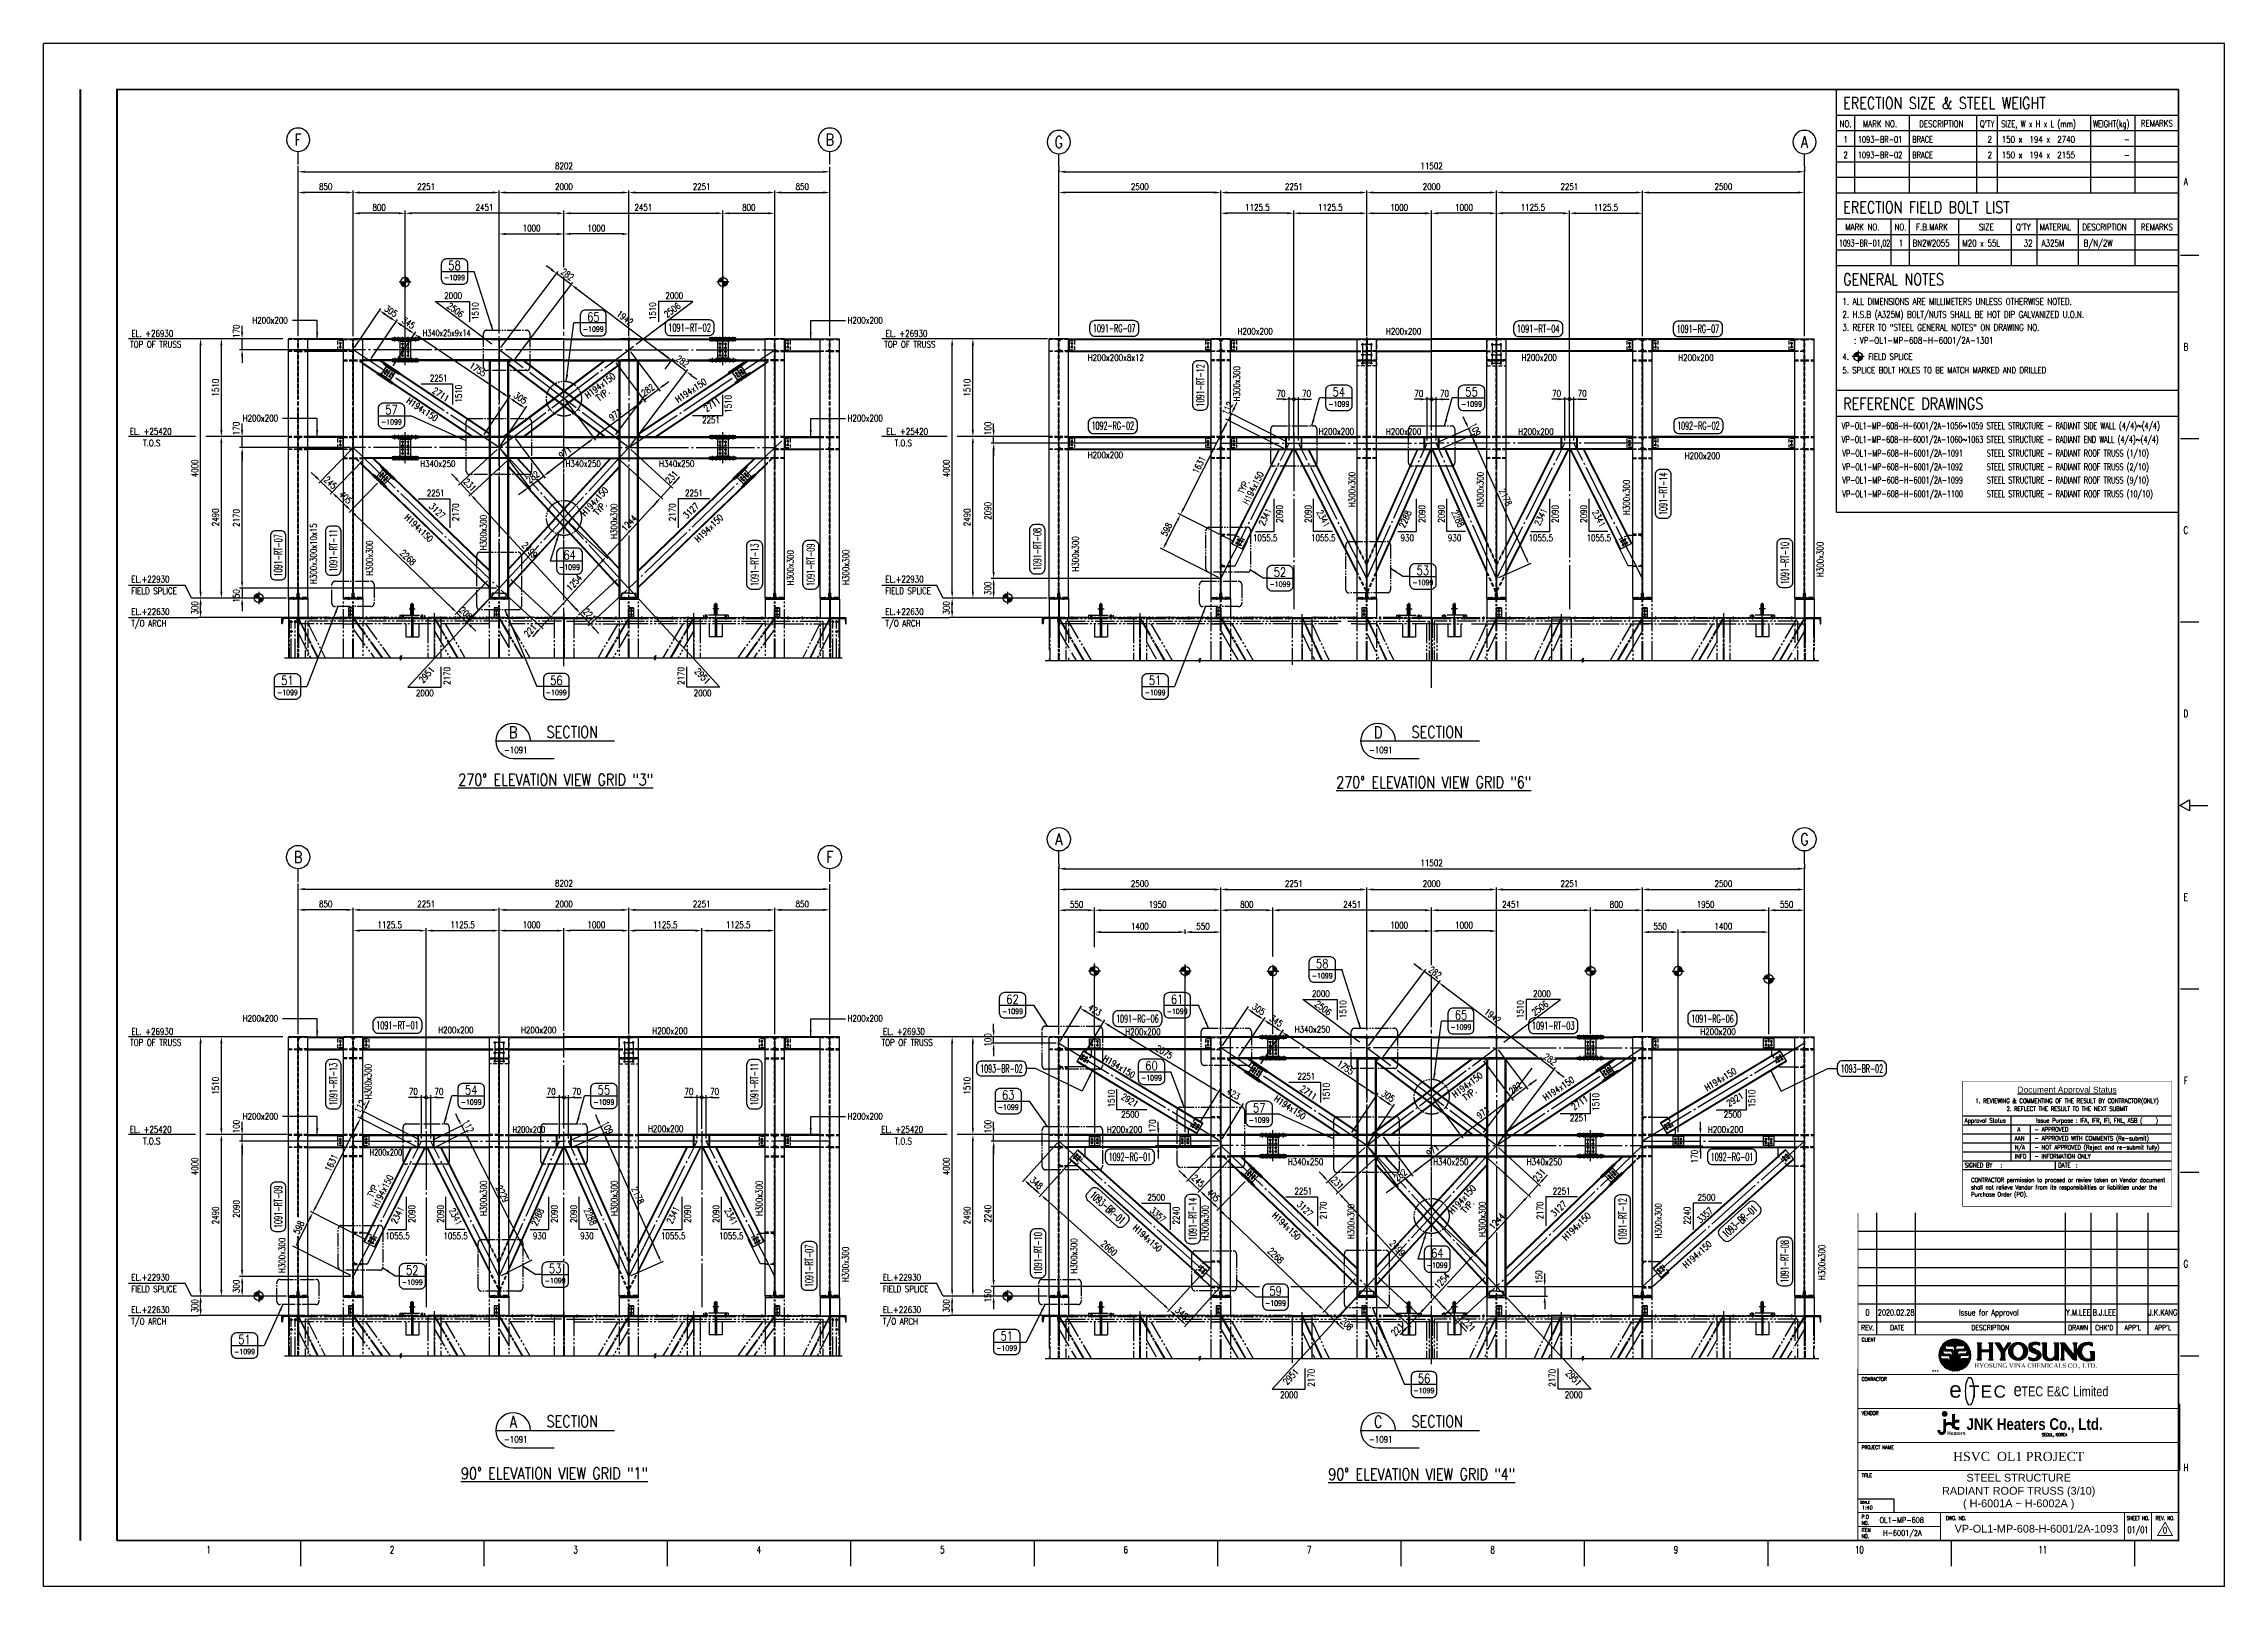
# Model space of a CAD drawing. Header units: millimetres. Extents: x 0 to 232280, y -26939 to 23794.
# Drawn here: x 126390 to 160030, y 0 to 23794 of the extents above; entities that cross this region are included whole.
import ezdxf
from ezdxf.enums import TextEntityAlignment as Align

# ---------------------------------------------------------------- set-up
doc = ezdxf.new("R2010")
doc.units = ezdxf.units.MM
doc.header["$LTSCALE"] = 30
for name, pattern in [('HIDDEN2', [0.1875, 0.125, -0.0625]), ('JNK-CENTER', [34, 30, -1.5, 1, -1.5]), ('JNK-HIDDEN', [3, 2, -1]), ('JNK-PHANTOM', [15, 10, -1, 1, -1, 1, -1]), ('PH2', [15, 10, -1, 1, -1, 1, -1])]:
    doc.linetypes.add(name, pattern=pattern)
for name, color, linetype in [('9', 2, 'HIDDEN2'), ('BODER', 7, 'Continuous'), ('border', 130, 'Continuous'), ('CEN-R', 1, 'JNK-CENTER'), ('CON-C', 4, 'Continuous'), ('CON-G', 3, 'Continuous'), ('CON-R', 1, 'Continuous'), ('CON-W', 7, 'Continuous'), ('CON-Y', 2, 'Continuous'), ('conL-g', 3, 'Continuous'), ('det', 2, 'PH2'), ('Dim-W', 7, 'Continuous'), ('FORM', 7, 'Continuous'), ('HID-Y', 2, 'JNK-HIDDEN'), ('hole-g', 3, 'Continuous'), ('PHA-M', 6, 'JNK-PHANTOM'), ('STL-OBJT', 7, 'Continuous'), ('TITLE', 7, 'Continuous'), ('TXT-C', 4, 'Continuous'), ('TXT-G', 3, 'Continuous'), ('TXT-Y', 2, 'Continuous')]:
    doc.layers.add(name, color=color, linetype=linetype)
doc.styles.add('Arial', font='arial.ttf', dxfattribs={"height": 0.2})
doc.styles.add('Logo', font='ARIALNB.TTF', dxfattribs={"width": 0.8})
doc.styles.add('ROMANS', font='ROMANS.shx', dxfattribs={"width": 0.8})
doc.styles.add('SIMPLEX', font='simplex.shx', dxfattribs={"width": 0.8})
doc.styles.get("Standard").update_dxf_attribs({"font": 'romans.shx', "width": 0.8, "bigfont": 'whgtxt.shx'})
doc.styles.add('time', font='times.ttf', dxfattribs={"height": 5})
doc.styles.add('USER1', font='swiss.ttf', dxfattribs={"width": 0.8, "height": 5})
doc.dimstyles.new('DIM35', dxfattribs={"dimscale": 35, "dimtxt": 2.5, "dimasz": 2.5, "dimexe": 0.8, "dimexo": 1, "dimgap": 1, "dimtad": 1, "dimdec": 1, "dimdsep": 46, "dimtxsty": 'SIMPLEX', "dimcen": 0, "dimclrd": 7, "dimclre": 7, "dimclrt": 2, "dimadec": 1, "dimazin": 2, "dimtfac": 1, "dimtdec": 1, "dimtix": 1, "dimtmove": 2, "dimatfit": 2, "dimfxl": 1, "dimtfill": 1, "dimarcsym": 1})
doc.dimstyles.new('DIM40', dxfattribs={"dimscale": 40, "dimtxt": 2.5, "dimasz": 2.5, "dimexe": 1, "dimexo": 1, "dimgap": 1, "dimtad": 1, "dimdec": 0, "dimdsep": 46, "dimtxsty": 'SIMPLEX', "dimcen": 0, "dimclrd": 7, "dimclre": 7, "dimclrt": 2, "dimadec": 1, "dimazin": 2, "dimtfac": 1, "dimtdec": 0, "dimtix": 1, "dimtmove": 2, "dimatfit": 2, "dimfxl": 1, "dimtolj": 1, "dimtzin": 0, "dimarcsym": 1})

msp = doc.modelspace()

# ---------------------------------------------------------------- texts
at = {"color": 2, "lineweight": 0}
msp.add_text('1:40', height=55.204, dxfattribs=at).set_placement((154521.37, 1188.08), align=Align.CENTER)
at = {"layer": 'BODER', "color": 7, "style": 'ROMANS'}
for s, height, width, p in [('0', 92, 0.7, (154524.85, 4225.18)), ('2020.02.28', 92, 0.65, (154966.22, 4225.18)), ('Y.M.LEE', 92, 0.7, (157776.81, 4225.18)), ('B.J.LEE', 92, 0.7, (158176.81, 4225.18)), ('J.K.KANG', 92, 0.7, (159081.4, 4225.18)), ('0', 100, 0.7, (159113.98, 864.6))]:
    msp.add_text(s, height=height, dxfattribs=dict(at, width=width)).set_placement(p, align=Align.MIDDLE)
at = {"layer": 'BODER', "color": 7, "style": 'ROMANS', "width": 0.7}
msp.add_text('Issue for Approval ', height=92, dxfattribs=at).set_placement((156422.01, 4225.18), align=Align.MIDDLE_CENTER)
at = {"layer": 'BODER', "color": 7, "style": 'Arial'}
for s, p in [('STEEL STRUCTURE', (156856.81, 1676.19)), ('RADIANT ROOF TRUSS (3/10)', (156856.81, 1459.78)), ('( H-6001A ~ H-6002A )', (156856.81, 1265.86))]:
    msp.add_text(s, height=120, dxfattribs=at).set_placement(p, align=Align.MIDDLE)
msp.add_text('VP-OL1-MP-608-H-6001/2A-1093', height=120, dxfattribs=at).set_placement((157131.26, 829.26), align=Align.CENTER)
at = {"layer": 'CON-Y', "color": 2, "style": 'SIMPLEX', "width": 0.8}
for p in [(127724.42, 19105.21), (139357.35, 19105.21), (127724.42, 8338.97), (139317.35, 8338.97)]:
    msp.add_text('TOP OF TRUSS', height=100, dxfattribs=at).set_placement(p)
at = {"layer": 'CON-Y', "style": 'SIMPLEX'}
for s, height, width, p in [('EL. +26930', 100, 0.8, (127745.79, 19273.32)), ('EL. +26930', 100, 0.8, (139378.71, 19273.32)), ('H200x200x8x12', 100, 0.8, (142496, 18900.6)), ('H200x200', 100, 0.8, (149187.82, 18902.44)), ('H200x200', 100, 0.8, (151606.49, 18900.37)), ('2251', 100, 0.8, (132347.23, 18584)), ('EL. +25420', 100, 0.8, (127720.46, 17763.32)), ('EL. +25420', 100, 0.8, (139388.22, 17763.32)), ('H200x200', 100, 0.8, (146059.38, 17762.36)), ('H200x200', 100, 0.8, (147097.03, 17759.92)), ('H200x200', 100, 0.8, (149138.44, 17759.92)), ('T.O.S', 100, 0.8, (127924.41, 17583.74)), ('T.O.S', 100, 0.8, (139517.33, 17583.74)), ('H200x200', 100, 0.8, (142495.56, 17399.37)), ('H200x200', 100, 0.8, (151705.31, 17385.42)), ('2251', 100, 0.8, (132302.12, 16811.96)), ('2251', 100, 0.8, (136284.05, 16811.96)), ('1055.5', 100, 0.8, (145045.41, 16121.76)), ('1055.5', 100, 0.8, (145940.67, 16121.76)), ('930', 100, 0.8, (147322.27, 16121.76)), ('930', 100, 0.8, (148052.27, 16121.76)), ('1055.5', 100, 0.8, (149296.41, 16121.76)), ('1055.5', 100, 0.8, (150191.67, 16121.76)), ('2000', 100, 0.8, (132134.13, 13728.58)), ('2000', 100, 0.8, (136417.76, 13728.58)), ('2000', 100, 0.8, (145955.62, 9091.33)), ('2000', 100, 0.8, (149365.27, 9091.33)), ('EL. +26930', 100, 0.8, (127745.79, 8507.07)), ('H200x200', 100, 0.8, (132476.42, 8530.23)), ('EL. +26930', 100, 0.8, (139338.71, 8507.07)), ('2251', 100, 0.8, (145731.73, 7817.75)), ('EL. +25420', 100, 0.8, (127720.46, 6997.07)), ('H200x200', 100, 0.8, (135713.77, 7007.31)), ('EL. +25420', 100, 0.8, (139313.38, 6997.07)), ('2500', 100, 0.8, (143013.33, 7229.41)), ('2500', 100, 0.8, (152307.56, 7229.41)), ('T.O.S', 100, 0.8, (127924.41, 6817.5)), ('H200x200', 100, 0.7, (131417.78, 6643.49)), ('T.O.S', 100, 0.8, (139517.33, 6817.5)), ('2251', 100, 0.8, (145686.62, 6045.71)), ('2251', 100, 0.8, (149668.55, 6045.71)), ('2500', 100, 0.8, (143416.72, 5950.42)), ('2500', 100, 0.8, (151904.17, 5950.42)), ('1055.5', 100, 0.8, (131660.9, 5355.51)), ('1055.5', 100, 0.8, (132556.17, 5355.51)), ('930', 100, 0.8, (133937.77, 5355.51)), ('930', 100, 0.8, (134667.77, 5355.51)), ('1055.5', 100, 0.8, (135911.9, 5355.51)), ('1055.5', 100, 0.8, (136807.17, 5355.51)), ('2000', 100, 0.8, (145465.34, 2904.52)), ('2000', 100, 0.8, (149855.54, 2904.52)), ('SEOUL, KOREA', 44.8448, 0.8, (157215.5, 2317.14))]:
    msp.add_text(s, height=height, dxfattribs=dict(at, width=width)).set_placement(p)
at = {"layer": 'CON-Y', "style": 'SIMPLEX', "width": 0.8}
for s, rotation, p in [('1510', 90, (132841.23, 18257.1)), ('1510', 90, (136998.64, 18100.23)), ('H194x150', 63.205424, (144970.95, 16675.65)), ('TYP.', 63.205424, (144897.43, 16839)), ('2170', 90, (132796.12, 16428.09)), ('2170', 90, (136137.66, 16428.09)), ('2341', 63.205424, (145216.5, 16348.65)), ('2090', 90, (145505.66, 16402.9)), ('2090', 90, (145946.13, 16402.9)), ('2341', 296.794576, (146023.67, 16569.69)), ('2090', 90, (147702.53, 16402.9)), ('2090', 90, (148000.27, 16402.9)), ('2341', 63.205424, (149467.5, 16348.65)), ('2090', 90, (149756.66, 16402.9)), ('2090', 90, (150197.13, 16402.9)), ('2341', 296.794576, (150274.67, 16569.69)), ('2170', 90, (132662.42, 13904.05)), ('2170', 90, (136271.37, 13904.05)), ('1510', 90, (146483.91, 8764.43)), ('1510', 90, (149218.88, 8764.43)), ('1510', 90, (146225.73, 7490.85)), ('1510', 90, (142911.28, 7388.21)), ('1510', 90, (150383.15, 7333.98)), ('1510', 90, (152791.51, 7388.21)), ('TYP.', 63.205424, (131469.5, 5990.63)), ('H194x150', 63.205424, (131543.02, 5827.28)), ('2341', 63.205424, (131831.99, 5582.41)), ('2090', 90, (132121.16, 5606.65)), ('2090', 90, (132561.63, 5606.65)), ('2341', 296.794576, (132639.17, 5803.44)), ('2090', 90, (134318.02, 5606.65)), ('2090', 90, (134615.77, 5606.65)), ('2341', 63.205424, (136082.99, 5582.41)), ('2090', 90, (136372.16, 5606.65)), ('2090', 90, (136812.63, 5606.65)), ('2341', 296.794576, (136890.17, 5803.44)), ('2240', 90, (143910.72, 5580.82)), ('2170', 90, (146180.63, 5661.85)), ('2170', 90, (149522.17, 5661.85)), ('2240', 90, (151792.07, 5580.82)), ('2170', 90, (145993.63, 3079.99)), ('2170', 90, (149709.16, 3079.99))]:
    msp.add_text(s, height=100, rotation=rotation, dxfattribs=at).set_placement(p)
at = {"layer": 'Dim-W', "color": 2, "style": 'SIMPLEX', "width": 0.8}
for s, rotation, p in [('H300x300', 90, (144844.98, 18276.16)), ('H300x300', 90, (146622.5, 16644.79)), ('H300x300', 90, (148601.84, 16644.79)), ('H194x150', 47.334855, (134738.85, 16496.84)), ('H300x300', 90, (150856.1, 16523.25)), ('H300x300', 90, (133223.69, 15979.69)), ('TYP.', 47.334855, (134933.59, 16510.25)), ('H300x300', 90, (135238.01, 16155.2)), ('2288', 66.012349, (147384.1, 16316.33)), ('2288', 293.987651, (148104.09, 16573.89)), ('H300x300x10x15', 90, (130602.41, 15458.92)), ('H300x300', 90, (142358.72, 15650.02)), ('H300x300', 90, (131467.65, 15586.36)), ('H300x300', 90, (137958.86, 15438.92)), ('H300x300', 90, (138815.57, 15445.06)), ('H300x300', 90, (153844.2, 15567.16)), ('2951', 47.334855, (132242, 13924.28)), ('2951', 312.665145, (136423.97, 14106.36)), ('2506', 322.947195, (145988.24, 8963.19)), ('2506', 37.052805, (149392.61, 8795.62)), ('H194x150', 328.868024, (142720.92, 8113.9)), ('H300x300', 90, (131447.29, 7512.74)), ('H194x150', 31.131976, (152049.22, 7636.36)), ('2921', 328.868024, (143001.42, 7525.07)), ('2921', 31.131976, (152389.42, 7397.05)), ('H300x300', 90, (133226.64, 5713.89)), ('H300x300', 90, (135242.5, 5713.89)), ('H300x300', 90, (137477.59, 5713.89)), ('H194x150', 47.334855, (148123.35, 5730.59)), ('2288', 66.012349, (133999.6, 5550.08)), ('2288', 293.987651, (134719.58, 5807.64)), ('3357', 318.139324, (143444.01, 5784.16)), ('H300x300', 90, (144357.02, 5332.1)), ('H300x300', 90, (146608.19, 5354.54)), ('TYP.', 47.334855, (148318.09, 5744)), ('H300x300', 90, (148632.03, 5388.95)), ('H300x300', 90, (151348.75, 5365.39)), ('3357', 41.860676, (151948.83, 5596.04)), ('H194x150', 318.139324, (143180.45, 5514.77)), ('H300x300', 90, (130117.74, 4832.03)), ('H300x300', 90, (138809.29, 4692.67)), ('H300x300', 90, (142333.79, 4823.6)), ('H194x150', 41.860676, (151727.52, 4901.05)), ('H300x300', 90, (153869.88, 4725.2)), ('2951', 47.334855, (145573.22, 3100.21)), ('2951', 312.665145, (149861.76, 3282.29))]:
    msp.add_text(s, height=100, rotation=rotation, dxfattribs=at).set_placement(p)
at = {"layer": 'Dim-W', "color": 2, "ltscale": 0.5, "style": 'SIMPLEX', "width": 0.8}
for s, p in [('H194x150', (131977.04, 18262.14)), ('2711', (132374.52, 18417.75)), ('H194x150', (145361.55, 7495.9)), ('2711', (145759.02, 7651.5))]:
    msp.add_text(s, height=100, rotation=326.145778, dxfattribs=at).set_placement(p)
at = {"layer": 'TXT-C', "style": 'SIMPLEX', "width": 0.8}
for s, p in [('ERECTION SIZE & STEEL WEIGHT', (154149.87, 22786.83)), ('ERECTION FIELD BOLT LIST', (154149.87, 21181.46)), ('GENERAL NOTES', (154149.87, 20066.83)), ('REFERENCE DRAWINGS', (154149.87, 18150.33))]:
    msp.add_text(s, height=180, dxfattribs=at).set_placement(p)
for s, p in [('%%U270%%D ELEVATION VIEW GRID "3"', (134288.98, 12351.67)), ('%%U270%%D ELEVATION VIEW GRID "6"', (147832.73, 12312.66)), ('%%U%%U%%U90%%D ELEVATION VIEW GRID "1"', (134269.33, 1652.08)), ('%%U90%%D ELEVATION VIEW GRID "4"', (147648.02, 1640.48))]:
    msp.add_text(s, height=180, dxfattribs=at).set_placement(p, align=Align.CENTER)
at = {"layer": 'TXT-G', "style": 'SIMPLEX', "width": 0.8}
for s, p in [('NO.', (154186.42, 22506.83)), ("Q'TY", (156370.23, 22506.83)), ('REMARKS', (158988.11, 22514.51)), ('REMARKS', (158988.11, 20914.51))]:
    msp.add_text(s, height=100, dxfattribs=at).set_placement(p, align=Align.CENTER)
at = {"layer": 'TXT-G', "style": 'SIMPLEX'}
for s, width, p in [('MARK NO.', 0.8, (154452.28, 22506.83)), ('DESCRIPTION', 0.8, (155321.61, 22506.83)), ('SIZE, W x H x L (mm)', 0.75, (156587.67, 22506.83)), ('WEIGHT(kg)', 0.75, (158005.42, 22506.83)), ('MARK NO.', 0.8, (154182.27, 20914.51)), ('NO.', 0.8, (154940.82, 20914.51)), ('F.B.MARK', 0.8, (155273.94, 20914.51)), ('SIZE', 0.8, (156244.32, 20914.51)), ("Q'TY", 0.8, (156814.62, 20914.51)), ('MATERIAL', 0.8, (157181.66, 20914.51)), ('DESCRIPTION', 0.8, (157840.33, 20914.51))]:
    msp.add_text(s, height=100, dxfattribs=dict(at, width=width)).set_placement(p)
at = {"layer": 'TXT-Y', "style": 'SIMPLEX', "width": 0.8}
for s, p in [('1', (154186.42, 22266.83)), ('2', (154186.42, 22026.83))]:
    msp.add_text(s, height=100, dxfattribs=at).set_placement(p, align=Align.CENTER)
at = {"layer": 'TXT-Y', "style": 'SIMPLEX'}
for s, height, width, p in [('1093-BR-01', 100, 0.75, (154374.42, 22266.83)), ('BRACE', 100, 0.75, (155214.42, 22266.83)), ('150 x  194 x  2740', 100, 0.8, (156594.46, 22266.83)), ('1093-BR-02', 100, 0.75, (154374.42, 22026.83)), ('BRACE', 100, 0.75, (155214.42, 22026.83)), ('150 x  194 x  2155', 100, 0.8, (156594.46, 22026.83)), ('1093-BR-01,02', 100, 0.57, (154086.42, 20666.83)), ('1', 100, 0.8, (155008.03, 20666.83)), ('BN2W2055', 100, 0.8, (155218.82, 20666.83)), ('M20 x 55L', 100, 0.8, (155988.03, 20666.83)), ('A325M', 100, 0.8, (157211.06, 20666.83)), ('B/N/2W', 100, 0.8, (157857.74, 20666.83)), ('1. ALL DIMENSIONS ARE MILLIMETERS UNLESS OTHERWISE NOTED.', 100, 0.8, (154137.76, 19766.83)), ('2. H.S.B (A325M) BOLT/NUTS SHALL BE HOT DIP GALVANIZED U.O.N.', 100, 0.8, (154137.76, 19566.83)), ('3. REFER TO "STEEL GENERAL NOTES" ON DRAWING NO. ', 100, 0.8, (154137.76, 19366.83)), ('   : VP-OL1-MP-608-H-6001/2A-1301', 100, 0.8, (154137.76, 19166.83)), ('4.     FIELD SPLICE', 97.1429, 0.8, (154137.76, 18918.07)), ('5. SPLICE BOLT HOLES TO BE MATCH MARKED AND DRILLED', 97.1429, 0.8, (154137.76, 18709.01)), ('VP-OL1-MP-608-H-6001/2A-1056~1059', 100, 0.65, (154128.16, 17850.33)), ('STEEL STRUCTURE - RADIANT SIDE WALL (4/4)~(4/4)', 100, 0.65, (156363.63, 17850.33)), ('VP-OL1-MP-608-H-6001/2A-1060~1063', 100, 0.65, (154128.16, 17638.53)), ('VP-OL1-MP-608-H-6001/2A-1091', 100, 0.65, (154136.42, 17426.72)), ('STEEL STRUCTURE - RADIANT END WALL (4/4)~(4/4)', 100, 0.65, (156363.63, 17638.53)), ('STEEL STRUCTURE - RADIANT ROOF TRUSS (1/10) ', 100, 0.65, (156366.39, 17426.72)), ('VP-OL1-MP-608-H-6001/2A-1092', 100, 0.65, (154136.42, 17217.24)), ('STEEL STRUCTURE - RADIANT ROOF TRUSS (2/10) ', 100, 0.65, (156366.39, 17217.24)), ('VP-OL1-MP-608-H-6001/2A-1099', 100, 0.65, (154136.42, 17011.96)), ('VP-OL1-MP-608-H-6001/2A-1100', 100, 0.65, (154136.42, 16800.15)), ('STEEL STRUCTURE - RADIANT ROOF TRUSS (9/10) ', 100, 0.65, (156366.39, 17011.96)), ('STEEL STRUCTURE - RADIANT ROOF TRUSS (10/10) ', 100, 0.65, (156366.39, 16800.15)), ('EL.+22930', 100, 0.8, (127741.88, 15483.48)), ('EL.+22930', 100, 0.8, (139374.8, 15483.48)), ('FIELD SPLICE', 100, 0.8, (127741.88, 15303.48)), ('FIELD SPLICE', 100, 0.8, (139374.8, 15303.48)), ('T/O ARCH', 100, 0.8, (127741.88, 14803.48)), ('EL.+22630', 100, 0.8, (127741.88, 14983.48)), ('T/O ARCH', 100, 0.8, (139374.8, 14803.48)), ('EL.+22630', 100, 0.8, (139374.8, 14983.48)), ('EL.+22930', 100, 0.8, (127741.88, 4717.23)), ('EL.+22930', 100, 0.8, (139334.8, 4717.23)), ('FIELD SPLICE', 100, 0.8, (127741.88, 4537.23)), ('FIELD SPLICE', 100, 0.8, (139334.8, 4537.23)), ('T/O ARCH', 100, 0.8, (127741.88, 4037.23)), ('EL.+22630', 100, 0.8, (127741.88, 4217.23)), ('T/O ARCH', 100, 0.8, (139334.8, 4037.23)), ('EL.+22630', 100, 0.8, (139334.8, 4217.23))]:
    msp.add_text(s, height=height, dxfattribs=dict(at, width=width)).set_placement(p)
at = {"layer": 'TXT-Y', "style": 'SIMPLEX', "width": 0.8}
for s, p in [('2', (156446.42, 22266.83)), ('-', (158570.23, 22266.83)), ('2', (156446.42, 22026.83)), ('-', (158570.23, 22026.83)), ('32', (157071.58, 20666.83))]:
    msp.add_text(s, height=100, dxfattribs=at).set_placement(p, align=Align.RIGHT)
at = {"layer": 'TXT-Y', "color": 2, "style": 'SIMPLEX', "width": 0.8}
for s, p in [('H200x200', (129610.56, 19476.36)), ('H200x200', (138789.74, 19476.36)), ('H200x200', (129461.19, 17966.36)), ('H200x200', (138789.74, 17966.36)), ('H340x250', (132199.27, 17264.78)), ('H340x250', (134439.62, 17264.78)), ('H340x250', (135882.75, 17264.78)), ('H200x200', (129461.19, 8710.11)), ('H200x200', (138789.74, 8710.11)), ('H340x250', (145688.78, 8540.79)), ('H200x200', (129461.19, 7200.11)), ('H200x200', (138789.74, 7200.11)), ('H200x200', (142792.51, 6995.33)), ('H200x200', (152063.35, 6995.33)), ('H340x250', (145583.77, 6498.53)), ('H340x250', (147824.12, 6498.53)), ('H340x250', (149267.25, 6498.53))]:
    msp.add_text(s, height=100, dxfattribs=at).set_placement(p)
for s, rotation, p in [('H194x150', 316.049287, (131946.16, 16476.73)), ('3127', 316.049287, (132329.41, 16645.71)), ('3127', 43.950713, (136312.39, 16460.63)), ('H194x150', 43.950713, (136489.95, 16093.35)), ('H194x150', 316.049287, (145330.66, 5710.48)), ('3127', 316.049287, (145713.92, 5879.46)), ('3127', 43.950713, (149696.89, 5694.39)), ('H194x150', 43.950713, (149874.45, 5327.1))]:
    msp.add_text(s, height=100, rotation=rotation, dxfattribs=at).set_placement(p)

# ---------------------------------------------------------------- blocks, each defined once
blk = doc.blocks.new('etc')
at = {"color": 3}
blk.add_ellipse((25.31, -6.18), major_axis=(0, 5.34), ratio=0.29564, dxfattribs=at)
at = {"color": 6, "style": 'USER1'}
for s, height, p in [('e', 6.25, (17.39, -8.68)), ('T', 4.7, (25.03, -8.68)), ('E', 4.7, (29.55, -8.68)), ('C', 4.7, (34.52, -8.68))]:
    blk.add_text(s, height=height, dxfattribs=at).set_placement(p)
at = {"color": 4, "style": 'USER1', "width": 0.8}
for s, height, p in [('e', 5.1, (42.22, -8.11)), ('TEC', 3.781, (45.22, -8.15)), ('E&C', 3.781, (55.01, -8.15)), ('Limited', 3.781, (65.2, -8.15))]:
    blk.add_text(s, height=height, dxfattribs=at).set_placement(p)
blk = doc.blocks.new('TITLE')
at = {"color": 7}
for p, q in [((841, 594.85), (0, 594.85)), ((0, 0), (0, 594.85)), ((841, 0), (841, 594.85)), ((824.02, 513.34), (831.1, 513.34)), ((824.02, 442.6), (831.1, 442.6)), ((824.02, 371.87), (831.1, 371.87)), ((823.88, 301.14), (827.42, 303.26)), ((827.56, 303.26), (827.56, 299.02)), ((827.56, 299.02), (823.88, 301.14)), ((827.56, 301.14), (834.63, 301.14)), ((824.02, 230.41), (831.1, 230.41)), ((824.02, 159.68), (831.1, 159.68)), ((824.02, 88.95), (831.1, 88.95)), ((823.67, 70.34), (823.67, 44.64)), ((99.02, 17.68), (99.02, 7.78)), ((169.76, 17.68), (169.76, 7.78)), ((240.49, 17.68), (240.49, 7.78)), ((311.22, 17.68), (311.22, 7.78)), ((381.95, 17.68), (381.95, 7.78)), ((452.68, 17.68), (452.68, 7.78)), ((523.41, 17.68), (523.41, 7.78)), ((594.15, 17.68), (594.15, 7.78)), ((664.88, 17.68), (664.88, 7.78)), ((735.61, 17.68), (735.61, 7.78)), ((806.34, 17.68), (806.34, 7.78)), ((841, 0), (0, 0))]:
    blk.add_line(p, q, dxfattribs=at)
at = {"color": 5}
for p, q in [((731.11, 90.5), (733.27, 92.66)), ((731.12, 90.55), (733.27, 92.7)), ((731.13, 90.6), (733.27, 92.74)), ((731.14, 90.65), (733.27, 92.78)), ((731.16, 90.7), (733.27, 92.81)), ((731.17, 90.75), (733.27, 92.85)), ((731.18, 90.8), (733.27, 92.89)), ((731.2, 90.86), (733.27, 92.93)), ((731.22, 90.91), (733.27, 92.97)), ((731.23, 90.97), (733.27, 93.01)), ((731.25, 91.02), (733.27, 93.04)), ((731.27, 91.08), (733.27, 93.08)), ((731.29, 91.13), (733.27, 93.12)), ((731.31, 91.19), (733.27, 93.16)), ((731.33, 91.25), (733.27, 93.2)), ((731.35, 91.31), (733.27, 93.23)), ((731.37, 91.37), (733.27, 93.27)), ((731.4, 91.44), (733.27, 93.31)), ((731.42, 91.5), (733.27, 93.35)), ((731.45, 91.57), (733.27, 93.39)), ((731.48, 91.63), (733.27, 93.43)), ((731.51, 91.7), (733.27, 93.46)), ((731.54, 91.77), (733.27, 93.5)), ((731.58, 91.85), (733.27, 93.54)), ((731.61, 91.92), (733.27, 93.58)), ((731.65, 92), (734.26, 94.6)), ((731.7, 92.08), (734.18, 94.56)), ((731.74, 92.17), (734.09, 94.51)), ((731.79, 92.25), (734, 94.46)), ((731.85, 92.35), (733.91, 94.41)), ((731.91, 92.45), (733.81, 94.34)), ((731.98, 92.56), (733.7, 94.27)), ((732.06, 92.68), (733.58, 94.19)), ((732.16, 92.81), (733.44, 94.09)), ((732.29, 92.98), (733.28, 93.97)), ((732.4, 91.75), (733.27, 92.62)), ((732.44, 91.75), (733.27, 92.58)), ((732.47, 91.75), (733.27, 92.55)), ((732.48, 93.21), (733.05, 93.78)), ((733.28, 93.58), (734.33, 94.64)), ((733.31, 93.58), (734.41, 94.68)), ((733.35, 93.58), (734.48, 94.71)), ((733.39, 93.58), (734.55, 94.75)), ((733.43, 93.58), (734.62, 94.78)), ((733.47, 93.58), (734.69, 94.81)), ((733.5, 93.58), (734.76, 94.83)), ((733.54, 93.58), (734.82, 94.86)), ((733.58, 93.58), (734.88, 94.88)), ((733.62, 93.58), (734.94, 94.91)), ((733.66, 93.58), (735, 94.93)), ((733.7, 93.09), (735.76, 95.15)), ((733.7, 93.13), (735.71, 95.14)), ((733.7, 93.17), (735.66, 95.12)), ((733.7, 93.21), (735.61, 95.11)), ((733.7, 93.25), (735.56, 95.1)), ((733.7, 93.28), (735.5, 95.09)), ((733.7, 93.32), (735.45, 95.07)), ((733.7, 93.36), (735.4, 95.06)), ((733.7, 93.4), (735.35, 95.04)), ((733.7, 93.44), (735.29, 95.03)), ((733.7, 93.47), (735.24, 95.01)), ((733.7, 93.51), (735.18, 94.99)), ((733.7, 93.55), (735.12, 94.97)), ((733.7, 93.58), (735.06, 94.95)), ((733.71, 93.03), (735.85, 95.17)), ((733.71, 93.06), (735.81, 95.16)), ((733.72, 93), (735.9, 95.18)), ((733.73, 92.97), (735.95, 95.19)), ((733.74, 92.94), (736, 95.2)), ((733.75, 92.92), (736.04, 95.2)), ((733.77, 92.89), (736.09, 95.21)), ((733.78, 92.87), (736.13, 95.22)), ((733.8, 92.85), (736.18, 95.23)), ((733.82, 92.83), (736.22, 95.23)), ((733.84, 92.81), (736.27, 95.24)), ((733.86, 92.79), (736.31, 95.24)), ((733.88, 92.78), (736.36, 95.25)), ((733.91, 92.76), (736.4, 95.25)), ((733.93, 92.75), (736.44, 95.26)), ((733.96, 92.74), (736.48, 95.26)), ((733.99, 92.73), (736.53, 95.27)), ((734.02, 92.72), (736.57, 95.27)), ((734.05, 92.71), (736.61, 95.27)), ((734.08, 92.71), (736.65, 95.28)), ((734.12, 92.71), (736.69, 95.28)), ((734.16, 92.71), (736.73, 95.28)), ((734.2, 92.71), (736.77, 95.28)), ((734.23, 92.71), (736.81, 95.29)), ((734.27, 92.71), (736.85, 95.29)), ((734.31, 92.71), (736.89, 95.29)), ((734.35, 92.71), (736.93, 95.29)), ((734.39, 92.71), (736.97, 95.29)), ((734.43, 92.71), (737.01, 95.29)), ((734.46, 92.71), (737.05, 95.29)), ((734.5, 92.71), (737.09, 95.29)), ((734.54, 92.71), (737.12, 95.29)), ((734.58, 92.71), (737.16, 95.29)), ((734.62, 92.71), (737.2, 95.29)), ((734.65, 92.71), (737.24, 95.29)), ((734.69, 92.71), (737.27, 95.29)), ((734.73, 92.71), (737.31, 95.29)), ((734.77, 92.71), (737.35, 95.29)), ((734.81, 92.71), (737.38, 95.28)), ((734.85, 92.71), (737.42, 95.28)), ((734.88, 92.71), (737.46, 95.28)), ((734.92, 92.71), (737.49, 95.28)), ((734.96, 92.71), (737.53, 95.28)), ((735, 92.71), (737.56, 95.27)), ((735.04, 92.71), (737.6, 95.27)), ((735.07, 92.71), (737.63, 95.27)), ((735.11, 92.71), (737.67, 95.26)), ((735.15, 92.71), (737.7, 95.26)), ((735.19, 92.71), (737.74, 95.26)), ((735.23, 92.71), (737.77, 95.25)), ((735.27, 92.71), (737.81, 95.25)), ((735.3, 92.71), (737.84, 95.24)), ((735.34, 92.71), (737.87, 95.24)), ((735.38, 92.71), (737.91, 95.24)), ((735.42, 92.71), (737.94, 95.23)), ((735.46, 92.71), (737.97, 95.23)), ((735.5, 92.71), (738.01, 95.22)), ((735.53, 92.71), (738.04, 95.22)), ((735.57, 92.71), (738.07, 95.21)), ((735.61, 92.71), (738.11, 95.2)), ((735.65, 92.71), (738.14, 95.2)), ((735.69, 92.71), (738.17, 95.19)), ((735.72, 92.71), (738.2, 95.19)), ((735.76, 92.71), (738.24, 95.18)), ((735.8, 92.71), (738.27, 95.17)), ((735.84, 92.71), (738.3, 95.17)), ((735.88, 92.71), (738.33, 95.16)), ((735.92, 92.71), (738.36, 95.16)), ((735.95, 92.71), (738.39, 95.15)), ((735.99, 92.71), (738.43, 95.14)), ((736.03, 92.71), (738.46, 95.13)), ((736.07, 92.71), (738.49, 95.13)), ((736.11, 92.71), (738.52, 95.12)), ((736.14, 92.71), (738.55, 95.11)), ((736.18, 92.71), (738.58, 95.1)), ((736.22, 92.71), (738.61, 95.1)), ((736.26, 92.71), (738.64, 95.09)), ((736.29, 92.7), (738.67, 95.08)), ((736.33, 92.7), (738.7, 95.07)), ((736.36, 92.69), (738.73, 95.06)), ((736.39, 92.69), (738.76, 95.06)), ((736.42, 92.68), (738.79, 95.05)), ((736.45, 92.67), (738.82, 95.04)), ((736.48, 92.66), (738.85, 95.03)), ((736.5, 92.65), (738.88, 95.02)), ((736.53, 92.63), (738.91, 95.01)), ((736.55, 92.62), (738.94, 95)), ((736.58, 92.6), (738.96, 94.99)), ((736.6, 92.59), (738.99, 94.98)), ((736.62, 92.57), (739.02, 94.97)), ((736.64, 92.56), (739.05, 94.96)), ((736.66, 92.54), (739.08, 94.95)), ((736.68, 92.52), (739.11, 94.94)), ((736.7, 92.5), (739.14, 94.93)), ((736.72, 92.48), (739.16, 94.92)), ((736.74, 92.46), (739.19, 94.91)), ((736.76, 92.44), (739.22, 94.9)), ((736.77, 92.42), (739.25, 94.89)), ((736.79, 92.4), (739.27, 94.88)), ((736.8, 92.37), (739.3, 94.87)), ((736.82, 92.35), (739.33, 94.86)), ((736.83, 92.32), (739.36, 94.85)), ((736.84, 92.3), (739.38, 94.84)), ((736.85, 92.27), (739.41, 94.83)), ((736.86, 92.24), (739.44, 94.82)), ((736.87, 92.21), (739.47, 94.81)), ((736.88, 92.18), (739.49, 94.79)), ((736.88, 92.15), (739.52, 94.78)), ((736.89, 92.12), (739.55, 94.77)), ((736.89, 92.08), (739.57, 94.76)), ((736.9, 92.05), (739.6, 94.75)), ((736.9, 92.01), (739.62, 94.74)), ((736.9, 91.97), (739.65, 94.72)), ((737.55, 92.59), (739.68, 94.71)), ((737.64, 92.64), (739.7, 94.7)), ((737.71, 92.67), (739.73, 94.69)), ((737.76, 92.69), (739.75, 94.67)), ((737.81, 92.7), (739.78, 94.66)), ((737.86, 92.7), (739.81, 94.65)), ((737.9, 92.71), (739.83, 94.64)), ((737.94, 92.71), (739.86, 94.62)), ((737.98, 92.71), (739.88, 94.61)), ((738.02, 92.71), (739.91, 94.6)), ((738.05, 92.71), (739.93, 94.58)), ((738.09, 92.71), (739.96, 94.57)), ((738.13, 92.71), (739.98, 94.56)), ((738.17, 92.71), (740.01, 94.54)), ((738.21, 92.71), (740.03, 94.53)), ((738.25, 92.71), (740.06, 94.52)), ((738.28, 92.71), (740.08, 94.5)), ((738.32, 92.71), (740.1, 94.49)), ((738.36, 92.71), (740.13, 94.48)), ((738.4, 92.71), (740.15, 94.46)), ((738.44, 92.71), (740.18, 94.45)), ((738.47, 92.71), (740.2, 94.43)), ((738.51, 92.71), (740.22, 94.42)), ((738.55, 92.71), (740.25, 94.41)), ((738.59, 92.71), (740.27, 94.39)), ((738.63, 92.71), (740.3, 94.38)), ((738.67, 92.71), (740.32, 94.36)), ((738.7, 92.71), (740.34, 94.35)), ((738.74, 92.71), (740.37, 94.33)), ((738.78, 92.71), (740.39, 94.32)), ((738.82, 92.71), (740.41, 94.3)), ((738.86, 92.71), (740.44, 94.29)), ((738.9, 92.71), (740.46, 94.27)), ((738.93, 92.71), (740.48, 94.26)), ((738.97, 92.71), (740.5, 94.24)), ((739.01, 92.71), (740.53, 94.23)), ((739.05, 92.71), (740.55, 94.21)), ((739.09, 92.71), (740.57, 94.19)), ((739.12, 92.71), (740.59, 94.18)), ((739.16, 92.71), (740.62, 94.16)), ((739.2, 92.71), (740.64, 94.15)), ((739.24, 92.71), (740.66, 94.13)), ((739.28, 92.71), (740.68, 94.11)), ((739.32, 92.71), (740.71, 94.1)), ((739.35, 92.71), (740.73, 94.08)), ((739.39, 92.71), (740.75, 94.07)), ((739.43, 92.71), (740.77, 94.05)), ((739.47, 92.71), (740.79, 94.03)), ((739.51, 92.71), (740.81, 94.02)), ((739.54, 92.71), (740.84, 94)), ((739.58, 92.71), (740.45, 93.58)), ((739.62, 92.71), (740.45, 93.54)), ((739.66, 92.71), (740.45, 93.5)), ((739.7, 92.71), (740.45, 93.46)), ((739.74, 92.71), (740.45, 93.43)), ((739.77, 92.71), (740.45, 93.39)), ((739.81, 92.71), (740.45, 93.35)), ((739.85, 92.71), (740.45, 93.31)), ((739.89, 92.71), (740.45, 93.27)), ((739.93, 92.71), (740.45, 93.23)), ((739.96, 92.71), (740.45, 93.2)), ((740, 92.71), (740.45, 93.16)), ((740, 90.88), (741.97, 92.84)), ((740.04, 92.71), (740.45, 93.12)), ((740.04, 90.88), (741.99, 92.82)), ((740.08, 92.71), (740.45, 93.08)), ((740.08, 90.88), (742, 92.8)), ((740.12, 90.88), (742.02, 92.78)), ((740.13, 92.72), (740.44, 93.04)), ((740.16, 90.88), (742.04, 92.75)), ((740.18, 92.73), (740.43, 92.98)), ((740.2, 90.88), (742.05, 92.73)), ((740.23, 90.88), (742.07, 92.71)), ((740.25, 92.76), (740.4, 92.91)), ((740.27, 90.88), (742.08, 92.69)), ((740.31, 90.88), (742.1, 92.66)), ((740.35, 90.88), (742.11, 92.64)), ((740.39, 90.88), (742.13, 92.62)), ((740.42, 90.88), (742.15, 92.6)), ((740.46, 93.58), (740.86, 93.98)), ((740.5, 93.58), (740.88, 93.97)), ((740.53, 93.58), (740.9, 93.95)), ((740.57, 93.58), (740.92, 93.93)), ((740.61, 93.58), (740.94, 93.91)), ((740.65, 93.58), (740.96, 93.9)), ((740.69, 93.58), (740.98, 93.88)), ((740.72, 93.58), (741.01, 93.86)), ((740.76, 93.58), (741.03, 93.85)), ((740.78, 91.69), (741.95, 92.86)), ((740.8, 93.58), (741.05, 93.83)), ((740.83, 91.77), (741.94, 92.89)), ((740.84, 93.58), (741.07, 93.81)), ((740.85, 91.84), (741.92, 92.91)), ((740.87, 91.94), (741.89, 92.95)), ((740.87, 91.89), (741.9, 92.93)), ((740.88, 93.58), (741.09, 93.79)), ((740.88, 93.55), (741.11, 93.77)), ((740.88, 93.51), (741.13, 93.76)), ((740.88, 93.47), (741.15, 93.74)), ((740.88, 93.44), (741.17, 93.72)), ((740.88, 93.4), (741.19, 93.7)), ((740.88, 93.36), (741.21, 93.68)), ((740.88, 93.32), (741.23, 93.67)), ((740.88, 93.28), (741.25, 93.65)), ((740.88, 93.24), (741.27, 93.63)), ((740.88, 93.21), (741.29, 93.61)), ((740.88, 93.17), (741.31, 93.59)), ((740.88, 93.13), (741.33, 93.57)), ((740.88, 93.09), (741.35, 93.55)), ((740.88, 93.05), (741.37, 93.54)), ((740.88, 93.02), (741.38, 93.52)), ((740.88, 92.98), (741.4, 93.5)), ((740.88, 92.94), (741.42, 93.48)), ((740.88, 92.9), (741.44, 93.46)), ((740.88, 92.86), (741.46, 93.44)), ((740.88, 92.82), (741.48, 93.42)), ((740.88, 92.79), (741.5, 93.4)), ((740.88, 92.75), (741.52, 93.38)), ((740.88, 92.71), (741.54, 93.36)), ((740.88, 92.67), (741.55, 93.34)), ((740.88, 92.63), (741.57, 93.32)), ((740.88, 92.6), (741.59, 93.3)), ((740.88, 92.56), (741.61, 93.28)), ((740.88, 92.52), (741.63, 93.26)), ((740.88, 92.48), (741.64, 93.24)), ((740.88, 92.44), (741.66, 93.22)), ((740.88, 92.4), (741.68, 93.2)), ((740.88, 92.37), (741.7, 93.18)), ((740.88, 92.33), (741.72, 93.16)), ((740.88, 92.29), (741.73, 93.14)), ((740.88, 92.25), (741.75, 93.12)), ((740.88, 92.21), (741.77, 93.1)), ((740.88, 92.18), (741.79, 93.08)), ((740.88, 92.14), (741.8, 93.06)), ((740.88, 92.1), (741.82, 93.04)), ((740.88, 92.06), (741.84, 93.01)), ((740.88, 92.02), (741.85, 92.99)), ((740.88, 91.98), (741.87, 92.97)), ((741.34, 91.75), (742.16, 92.57)), ((741.38, 91.75), (742.18, 92.55)), ((741.41, 91.75), (742.19, 92.53)), ((745.66, 93.89), (745.7, 93.93)), ((745.7, 93.83), (745.8, 93.93)), ((745.74, 93.77), (745.89, 93.93)), ((745.77, 93.72), (745.99, 93.93)), ((745.81, 93.66), (746.08, 93.93)), ((745.85, 93.6), (746.18, 93.93)), ((745.89, 93.54), (746.27, 93.93)), ((745.92, 93.49), (746.36, 93.93)), ((745.93, 93.3), (746.55, 93.93)), ((745.93, 93.21), (746.65, 93.93)), ((745.93, 93.11), (746.74, 93.93)), ((745.93, 93.02), (746.84, 93.93)), ((745.93, 92.92), (746.93, 93.93)), ((745.93, 92.83), (747.03, 93.93)), ((745.93, 92.73), (747.12, 93.93)), ((745.93, 92.64), (747.22, 93.93)), ((745.93, 92.54), (747.31, 93.93)), ((745.93, 93.4), (746.46, 93.93)), ((745.93, 92.45), (747.3, 93.82)), ((745.93, 92.35), (747.12, 93.55)), ((745.93, 92.26), (747.08, 93.41)), ((745.93, 92.16), (747.08, 93.31)), ((745.93, 92.07), (747.08, 93.22)), ((745.93, 91.97), (747.08, 93.12)), ((745.93, 91.88), (747.08, 93.03)), ((745.93, 91.78), (747.08, 92.93)), ((745.93, 91.69), (747.08, 92.84)), ((745.93, 91.6), (747.08, 92.74)), ((745.93, 91.5), (747.08, 92.65)), ((745.93, 91.41), (747.08, 92.55)), ((750.06, 93.93), (750.06, 93.93)), ((750.1, 93.87), (750.16, 93.93)), ((750.14, 93.81), (750.25, 93.93)), ((750.18, 93.75), (750.35, 93.93)), ((750.21, 93.7), (750.44, 93.93)), ((750.25, 93.64), (750.54, 93.93)), ((750.29, 93.58), (750.63, 93.93)), ((750.33, 93.53), (750.73, 93.93)), ((750.36, 93.46), (750.82, 93.93)), ((750.36, 93.37), (750.92, 93.93)), ((750.36, 93.27), (751.01, 93.93)), ((750.36, 93.18), (751.11, 93.93)), ((750.36, 93.08), (751.2, 93.93)), ((750.36, 92.99), (751.3, 93.93)), ((750.36, 92.89), (751.39, 93.93)), ((750.36, 92.8), (751.48, 93.93)), ((750.36, 92.7), (751.58, 93.93)), ((750.36, 92.61), (751.67, 93.93)), ((750.36, 92.51), (751.77, 93.93)), ((750.36, 92.42), (751.67, 93.74)), ((750.36, 92.32), (751.5, 93.47)), ((750.36, 92.23), (751.5, 93.38)), ((750.36, 92.13), (751.5, 93.28)), ((750.36, 92.04), (751.5, 93.19)), ((750.36, 91.94), (751.5, 93.09)), ((750.36, 91.85), (751.5, 93)), ((750.36, 91.76), (751.5, 92.9)), ((750.36, 91.66), (751.5, 92.81)), ((750.36, 91.57), (751.5, 92.71)), ((750.36, 91.47), (751.5, 92.62)), ((750.36, 91.38), (751.5, 92.52)), ((752.5, 93.9), (752.53, 93.93)), ((752.55, 93.85), (752.62, 93.93)), ((752.6, 93.8), (752.72, 93.93)), ((752.64, 93.76), (752.81, 93.93)), ((752.69, 93.71), (752.91, 93.93)), ((752.74, 93.66), (753, 93.93)), ((752.78, 93.61), (753.1, 93.93)), ((752.83, 93.56), (753.19, 93.93)), ((752.88, 93.52), (753.29, 93.93)), ((752.92, 93.46), (753.38, 93.93)), ((752.95, 93.4), (753.48, 93.93)), ((752.99, 93.34), (753.57, 93.93)), ((753.02, 93.28), (753.67, 93.93)), ((753.06, 93.22), (753.76, 93.93)), ((753.09, 93.17), (753.86, 93.93)), ((753.13, 93.11), (753.95, 93.93)), ((753.16, 93.05), (754.05, 93.93)), ((753.2, 92.99), (754.11, 93.9)), ((753.24, 92.93), (754.15, 93.85)), ((753.27, 92.87), (754.2, 93.8)), ((753.31, 92.81), (754.25, 93.75)), ((753.34, 92.75), (754.29, 93.7)), ((753.38, 92.69), (754.34, 93.65)), ((753.41, 92.63), (754.39, 93.61)), ((753.45, 92.57), (754.43, 93.55)), ((753.48, 92.51), (754.46, 93.49)), ((753.52, 92.45), (754.5, 93.43)), ((753.56, 92.39), (754.54, 93.37)), ((753.59, 92.34), (754.57, 93.32)), ((753.63, 92.28), (754.61, 93.26)), ((753.66, 92.22), (754.64, 93.2)), ((753.7, 92.16), (754.68, 93.14)), ((753.73, 92.1), (754.71, 93.08)), ((753.77, 92.04), (754.75, 93.02)), ((753.8, 91.98), (754.78, 92.96)), ((753.84, 91.92), (754.82, 92.9)), ((753.88, 91.86), (754.86, 92.84)), ((753.91, 91.8), (754.89, 92.78)), ((753.95, 91.74), (754.93, 92.72)), ((753.98, 91.68), (754.96, 92.66)), ((754.02, 91.62), (755, 92.6)), ((754.05, 91.57), (755.03, 92.54)), ((754.87, 90.2), (758.6, 93.93)), ((754.9, 90.14), (758.53, 93.77)), ((754.9, 90.04), (758.33, 93.47)), ((754.9, 89.95), (758.13, 93.18)), ((754.9, 89.85), (757.94, 92.89)), ((754.9, 89.76), (757.74, 92.59)), ((755.99, 91.41), (758.5, 93.93)), ((756.19, 91.71), (758.41, 93.93)), ((756.4, 92.01), (758.31, 93.93)), ((756.6, 92.31), (758.22, 93.93)), ((756.81, 92.61), (758.12, 93.93)), ((757.01, 92.91), (758.03, 93.93)), ((757.21, 93.21), (757.93, 93.93)), ((757.41, 93.88), (757.46, 93.93)), ((757.41, 93.78), (757.55, 93.93)), ((757.41, 93.69), (757.65, 93.93)), ((757.41, 93.59), (757.74, 93.93)), ((757.41, 93.5), (757.84, 93.93)), ((757.86, 90.66), (761.24, 94.04)), ((757.86, 90.83), (761.06, 94.03)), ((757.86, 90.74), (761.15, 94.03)), ((757.86, 90.57), (760.08, 92.79)), ((757.87, 90.93), (760.96, 94.01)), ((757.88, 91.02), (760.86, 94)), ((757.89, 91.12), (760.75, 93.98)), ((757.91, 91.22), (760.65, 93.96)), ((757.93, 91.33), (760.54, 93.93)), ((757.96, 91.44), (760.42, 93.9)), ((757.99, 91.56), (760.3, 93.86)), ((758.03, 91.69), (760.17, 93.82)), ((758.08, 91.82), (760.03, 93.76)), ((758.15, 91.97), (759.88, 93.7)), ((758.23, 92.13), (759.71, 93.61)), ((758.33, 92.33), (759.51, 93.5)), ((758.51, 92.59), (759.25, 93.32)), ((760.32, 93.04), (761.33, 94.04)), ((760.62, 93.25), (761.42, 94.05)), ((760.79, 93.34), (761.5, 94.05)), ((760.93, 93.39), (761.59, 94.04)), ((761.06, 93.43), (761.67, 94.04)), ((761.17, 93.45), (761.75, 94.04)), ((761.27, 93.47), (761.83, 94.03)), ((761.36, 93.48), (761.9, 94.02)), ((761.45, 93.48), (761.98, 94.01)), ((761.53, 93.48), (762.05, 94)), ((761.61, 93.47), (762.13, 93.99)), ((761.69, 93.46), (762.2, 93.97)), ((761.76, 93.45), (762.27, 93.96)), ((761.83, 93.44), (762.34, 93.94)), ((761.9, 93.42), (762.41, 93.93)), ((761.97, 93.4), (762.47, 93.91)), ((762.03, 93.38), (762.54, 93.89)), ((762.09, 93.35), (762.61, 93.87)), ((762.15, 93.33), (762.67, 93.85)), ((762.21, 93.3), (762.73, 93.83)), ((762.26, 93.27), (762.8, 93.8)), ((762.32, 93.24), (762.86, 93.78)), ((762.37, 93.21), (762.92, 93.75)), ((762.42, 93.17), (762.98, 93.73)), ((762.47, 93.14), (763.04, 93.7)), ((762.52, 93.1), (763.09, 93.68)), ((762.57, 93.06), (763.15, 93.65)), ((762.61, 93.02), (763.21, 93.62)), ((762.66, 92.98), (763.26, 93.59)), ((762.7, 92.94), (763.32, 93.56)), ((762.74, 92.9), (763.37, 93.53)), ((762.79, 92.85), (763.43, 93.49)), ((762.83, 92.81), (763.48, 93.46)), ((762.87, 92.76), (763.53, 93.43)), ((762.9, 92.72), (763.58, 93.39)), ((762.94, 92.67), (763.63, 93.36)), ((762.98, 92.62), (763.68, 93.32)), ((763.01, 92.57), (763.73, 93.28)), ((763.05, 92.52), (763.78, 93.25)), ((763.08, 92.47), (763.82, 93.21)), ((763.11, 92.41), (763.87, 93.17)), ((763.14, 92.36), (763.92, 93.13)), ((763.17, 92.3), (763.96, 93.09)), ((763.2, 92.25), (764, 93.05)), ((763.23, 92.19), (764.05, 93.01)), ((763.26, 92.13), (764.09, 92.96)), ((763.29, 92.07), (764.13, 92.92)), ((763.31, 92.01), (764.17, 92.88)), ((763.34, 91.95), (764.21, 92.83)), ((763.36, 91.89), (764.25, 92.79)), ((763.38, 91.83), (764.29, 92.74)), ((763.4, 91.76), (764.33, 92.69)), ((763.42, 91.7), (764.37, 92.65)), ((763.44, 91.63), (764.41, 92.6)), ((763.46, 91.56), (764.44, 92.55)), ((765.56, 92.05), (767.57, 94.06)), ((765.56, 92.13), (767.47, 94.04)), ((765.56, 92.21), (767.37, 94.03)), ((765.56, 92.3), (767.27, 94.01)), ((765.56, 92.39), (767.16, 93.98)), ((765.56, 92.47), (767.05, 93.96)), ((765.56, 92.56), (766.94, 93.93)), ((765.56, 92.65), (766.82, 93.9)), ((765.57, 91.97), (767.67, 94.07)), ((765.58, 91.9), (767.76, 94.08)), ((765.58, 92.75), (766.7, 93.87)), ((765.59, 91.82), (767.86, 94.09)), ((765.6, 92.85), (766.57, 93.83)), ((765.61, 91.75), (767.95, 94.09)), ((765.63, 91.69), (768.04, 94.1)), ((765.64, 92.98), (766.44, 93.78)), ((765.65, 91.62), (768.13, 94.1)), ((765.67, 91.56), (766.93, 92.82)), ((765.69, 91.49), (766.87, 92.67)), ((765.71, 93.13), (766.29, 93.72)), ((765.72, 91.43), (766.85, 92.56)), ((765.88, 93.38), (766.04, 93.55)), ((767.29, 93.18), (768.21, 94.1)), ((767.46, 93.26), (768.3, 94.1)), ((767.59, 93.31), (768.38, 94.1)), ((767.69, 93.33), (768.47, 94.1)), ((767.79, 93.34), (768.55, 94.1)), ((767.89, 93.35), (768.63, 94.09)), ((767.98, 93.36), (768.71, 94.08)), ((768.07, 93.36), (768.79, 94.08)), ((768.16, 93.36), (768.87, 94.07)), ((768.25, 93.36), (768.94, 94.06)), ((768.33, 93.36), (769.02, 94.05)), ((768.41, 93.36), (769.09, 94.04)), ((768.49, 93.35), (769.17, 94.03)), ((768.57, 93.35), (769.24, 94.02)), ((768.65, 93.34), (769.31, 94)), ((768.72, 93.33), (769.38, 93.99)), ((768.8, 93.32), (769.45, 93.97)), ((768.87, 93.31), (769.52, 93.96)), ((768.94, 93.29), (769.59, 93.94)), ((769.01, 93.28), (769.66, 93.92)), ((769.07, 93.25), (769.69, 93.87)), ((769.13, 93.23), (769.69, 93.79)), ((769.19, 93.2), (769.69, 93.7)), ((769.25, 93.18), (769.69, 93.62)), ((769.31, 93.15), (769.69, 93.53)), ((769.37, 93.12), (769.69, 93.45)), ((769.43, 93.09), (769.69, 93.36)), ((769.48, 93.07), (769.69, 93.28)), ((769.54, 93.04), (769.69, 93.19)), ((769.6, 93.01), (769.69, 93.11)), ((769.66, 92.98), (769.69, 93.02)), ((770.73, 93.89), (770.77, 93.93)), ((770.77, 93.84), (770.86, 93.93)), ((770.8, 93.78), (770.94, 93.93)), ((770.83, 93.73), (771.03, 93.93)), ((770.86, 93.68), (771.11, 93.93)), ((770.89, 93.62), (771.2, 93.93)), ((770.92, 93.57), (771.28, 93.93)), ((770.95, 93.51), (771.37, 93.93)), ((770.99, 93.46), (771.45, 93.93)), ((770.99, 93.38), (771.54, 93.93)), ((770.99, 93.29), (771.62, 93.93)), ((770.99, 93.2), (771.71, 93.93)), ((770.99, 93.12), (771.79, 93.93)), ((770.99, 93.03), (771.88, 93.93)), ((770.99, 92.95), (771.97, 93.93)), ((770.99, 92.86), (772.05, 93.93)), ((770.99, 92.78), (772.14, 93.93)), ((770.99, 92.69), (772.22, 93.93)), ((770.99, 92.61), (772.31, 93.93)), ((770.99, 92.52), (772.39, 93.93)), ((770.99, 92.44), (772.48, 93.93)), ((770.99, 92.35), (772.52, 93.89)), ((770.99, 92.27), (772.4, 93.68)), ((770.99, 92.18), (772.29, 93.48)), ((770.99, 92.1), (772.27, 93.38)), ((770.99, 92.01), (772.27, 93.3)), ((770.99, 91.92), (772.27, 93.21)), ((770.99, 91.84), (772.27, 93.13)), ((770.99, 91.75), (772.27, 93.04)), ((770.99, 91.67), (772.27, 92.96)), ((770.99, 91.58), (772.27, 92.87)), ((770.99, 91.5), (772.27, 92.78)), ((770.99, 91.41), (772.27, 92.7)), ((770.99, 91.33), (772.27, 92.61)), ((770.99, 91.24), (772.27, 92.53)), ((775.29, 93.93), (775.29, 93.93)), ((775.32, 93.87), (775.38, 93.93)), ((775.36, 93.82), (775.46, 93.93)), ((775.39, 93.76), (775.55, 93.93)), ((775.42, 93.71), (775.63, 93.93)), ((775.45, 93.66), (775.72, 93.93)), ((775.48, 93.6), (775.81, 93.93)), ((775.51, 93.55), (775.89, 93.93)), ((775.54, 93.49), (775.98, 93.93)), ((775.56, 93.43), (776.06, 93.93)), ((775.56, 93.35), (776.15, 93.93)), ((775.56, 93.26), (776.23, 93.93)), ((775.56, 93.17), (776.32, 93.93)), ((775.56, 93.09), (776.4, 93.93)), ((775.56, 93), (776.49, 93.93)), ((775.56, 92.92), (776.57, 93.93)), ((775.56, 92.83), (776.66, 93.93)), ((775.56, 92.75), (776.74, 93.93)), ((775.56, 92.66), (776.83, 93.93)), ((775.56, 92.58), (776.91, 93.93)), ((775.56, 92.49), (777, 93.93)), ((775.56, 92.41), (777.09, 93.93)), ((775.56, 92.32), (777.06, 93.82)), ((775.56, 92.24), (776.94, 93.61)), ((775.56, 92.15), (776.85, 93.44)), ((775.56, 92.07), (776.85, 93.35)), ((775.56, 91.98), (776.85, 93.27)), ((775.56, 91.89), (776.85, 93.18)), ((775.56, 91.81), (776.85, 93.1)), ((775.56, 91.72), (776.85, 93.01)), ((775.56, 91.64), (776.85, 92.93)), ((775.56, 91.55), (776.85, 92.84)), ((775.56, 91.47), (776.85, 92.75)), ((775.56, 91.38), (776.85, 92.67)), ((775.56, 91.3), (776.85, 92.58)), ((777.84, 93.92), (777.84, 93.93)), ((777.88, 93.86), (777.94, 93.93)), ((777.91, 93.8), (778.03, 93.93)), ((777.95, 93.74), (778.13, 93.93)), ((777.98, 93.68), (778.22, 93.93)), ((778.02, 93.62), (778.32, 93.93)), ((778.05, 93.56), (778.41, 93.93)), ((778.09, 93.5), (778.51, 93.93)), ((778.12, 93.44), (778.6, 93.93)), ((778.15, 93.38), (778.7, 93.93)), ((778.19, 93.32), (778.79, 93.93)), ((778.2, 93.24), (778.89, 93.93)), ((778.2, 93.15), (778.98, 93.93)), ((778.2, 93.05), (779.08, 93.93)), ((778.2, 92.96), (779.17, 93.93)), ((778.2, 92.86), (779.22, 93.88)), ((778.2, 92.77), (779.26, 93.83)), ((778.2, 92.67), (779.3, 93.77)), ((778.2, 92.58), (779.34, 93.72)), ((778.2, 92.48), (779.38, 93.66)), ((778.2, 92.39), (779.42, 93.61)), ((778.2, 92.29), (779.46, 93.56)), ((778.2, 92.2), (779.5, 93.5)), ((778.2, 92.11), (779.55, 93.45)), ((778.2, 92.01), (779.59, 93.39)), ((778.2, 91.92), (779.63, 93.34)), ((778.2, 91.82), (779.67, 93.29)), ((778.2, 91.73), (779.71, 93.23)), ((778.2, 91.63), (779.75, 93.18)), ((778.2, 91.54), (779.79, 93.13)), ((778.2, 91.44), (779.83, 93.07)), ((778.2, 91.35), (779.87, 93.02)), ((778.2, 91.25), (779.92, 92.96)), ((778.2, 91.16), (779.96, 92.91)), ((778.2, 91.06), (780, 92.86)), ((778.2, 90.97), (780.04, 92.8)), ((779.02, 91.69), (780.08, 92.75)), ((779.11, 91.68), (780.12, 92.7)), ((779.16, 91.64), (780.16, 92.64)), ((779.2, 91.59), (780.21, 92.59)), ((779.25, 91.54), (780.25, 92.54)), ((782.75, 93.9), (782.77, 93.93)), ((782.78, 93.84), (782.87, 93.93)), ((782.82, 93.78), (782.96, 93.93)), ((782.85, 93.72), (783.06, 93.93)), ((782.89, 93.66), (783.15, 93.93)), ((782.92, 93.6), (783.25, 93.93)), ((782.96, 93.54), (783.34, 93.93)), ((782.99, 93.48), (783.44, 93.93)), ((783.03, 93.42), (783.53, 93.93)), ((783.06, 93.36), (783.63, 93.93)), ((783.1, 93.21), (783.82, 93.93)), ((783.1, 93.11), (783.91, 93.93)), ((783.1, 93.02), (784.01, 93.93)), ((783.1, 92.92), (784.1, 93.93)), ((783.1, 92.83), (784.2, 93.93)), ((783.1, 93.3), (783.72, 93.93)), ((783.1, 92.73), (784.13, 93.77)), ((783.1, 92.64), (784, 93.54)), ((783.1, 92.55), (783.87, 93.31)), ((783.1, 92.45), (783.86, 93.21)), ((783.1, 92.36), (783.86, 93.12)), ((783.1, 92.26), (783.86, 93.02)), ((783.1, 92.17), (783.86, 92.93)), ((783.1, 92.07), (783.86, 92.83)), ((783.1, 91.98), (783.86, 92.74)), ((783.1, 91.88), (783.86, 92.64)), ((783.1, 91.79), (783.86, 92.55)), ((784.34, 90.26), (788.13, 94.05)), ((784.34, 90.34), (788.03, 94.04)), ((784.34, 90.43), (787.94, 94.03)), ((784.34, 90.51), (787.84, 94.02)), ((784.34, 90.6), (787.74, 94)), ((784.34, 90.69), (787.64, 93.99)), ((784.35, 90.78), (787.54, 93.97)), ((784.36, 90.87), (787.43, 93.95)), ((784.37, 90.97), (787.32, 93.92)), ((784.38, 91.07), (787.21, 93.9)), ((784.4, 91.17), (787.09, 93.87)), ((784.42, 91.28), (786.97, 93.83)), ((784.44, 91.39), (786.85, 93.79)), ((784.47, 91.5), (786.72, 93.75)), ((784.51, 91.62), (786.58, 93.69)), ((784.55, 91.75), (786.41, 93.61)), ((784.61, 91.89), (786.24, 93.53)), ((784.68, 92.05), (786.06, 93.43)), ((784.77, 92.23), (785.85, 93.31)), ((784.92, 92.46), (785.59, 93.13)), ((786.95, 92.78), (788.22, 94.05)), ((787.18, 92.93), (788.31, 94.06)), ((787.35, 93.01), (788.4, 94.06)), ((787.49, 93.07), (788.48, 94.06)), ((787.62, 93.12), (788.57, 94.06)), ((787.74, 93.15), (788.65, 94.06)), ((787.85, 93.17), (788.74, 94.06)), ((787.95, 93.19), (788.82, 94.05)), ((788.05, 93.2), (788.9, 94.05)), ((788.14, 93.21), (788.98, 94.04)), ((788.23, 93.21), (789.06, 94.04)), ((788.32, 93.22), (789.13, 94.03)), ((788.41, 93.21), (789.21, 94.02)), ((788.49, 93.21), (789.28, 94.01)), ((788.57, 93.21), (789.36, 94)), ((788.64, 93.2), (789.43, 93.99)), ((788.72, 93.19), (789.5, 93.97)), ((788.79, 93.18), (789.58, 93.96)), ((788.87, 93.16), (789.65, 93.95)), ((788.94, 93.15), (789.72, 93.93)), ((789, 93.13), (789.79, 93.91)), ((789.07, 93.11), (789.86, 93.9)), ((789.14, 93.09), (789.92, 93.88)), ((789.2, 93.07), (789.95, 93.82)), ((789.26, 93.05), (789.95, 93.73)), ((789.32, 93.02), (789.95, 93.65)), ((789.38, 93), (789.95, 93.56)), ((789.44, 92.97), (789.95, 93.48)), ((789.5, 92.95), (789.95, 93.39)), ((789.56, 92.92), (789.95, 93.31)), ((789.62, 92.89), (789.95, 93.22)), ((789.68, 92.86), (789.95, 93.14)), ((789.73, 92.84), (789.95, 93.05)), ((789.79, 92.81), (789.95, 92.97)), ((789.85, 92.78), (789.95, 92.88)), ((789.91, 92.75), (789.95, 92.8)), ((730.96, 89.25), (731.52, 89.81)), ((730.96, 89.21), (731.52, 89.77)), ((730.96, 89.17), (731.52, 89.73)), ((730.96, 89.13), (731.52, 89.69)), ((730.97, 89.52), (732.4, 90.95)), ((730.97, 89.48), (732.4, 90.91)), ((730.97, 89.44), (732.4, 90.87)), ((730.97, 89.4), (732.4, 90.83)), ((730.97, 89.36), (732.4, 90.8)), ((730.97, 89.33), (731.52, 89.88)), ((730.97, 89.29), (731.52, 89.85)), ((730.97, 89.09), (731.52, 89.65)), ((730.97, 89.06), (731.52, 89.62)), ((730.97, 89.02), (731.52, 89.58)), ((730.97, 88.98), (731.52, 89.54)), ((730.97, 88.95), (731.52, 89.5)), ((730.97, 88.91), (731.52, 89.46)), ((730.97, 88.87), (731.52, 89.43)), ((730.97, 88.84), (731.52, 89.39)), ((730.98, 89.65), (732.4, 91.06)), ((730.98, 89.61), (732.4, 91.02)), ((730.98, 89.57), (732.4, 90.99)), ((730.98, 88.8), (731.52, 89.35)), ((730.98, 88.76), (731.52, 89.31)), ((730.98, 88.73), (731.52, 89.27)), ((730.98, 88.69), (731.52, 89.23)), ((730.99, 89.77), (732.4, 91.18)), ((730.99, 89.73), (732.4, 91.14)), ((730.99, 89.69), (732.4, 91.1)), ((730.99, 88.66), (731.52, 89.2)), ((730.99, 88.62), (731.52, 89.16)), ((730.99, 88.59), (731.52, 89.12)), ((731, 89.86), (732.4, 91.25)), ((731, 89.82), (732.4, 91.22)), ((731, 88.55), (731.52, 89.08)), ((731, 88.52), (731.52, 89.04)), ((731, 88.48), (731.52, 89.01)), ((731.01, 89.94), (732.4, 91.33)), ((731.01, 89.9), (732.4, 91.29)), ((731.01, 88.45), (731.52, 88.97)), ((731.01, 88.42), (731.52, 88.93)), ((731.02, 90.03), (732.4, 91.41)), ((731.02, 89.99), (732.4, 91.37)), ((731.02, 88.38), (731.52, 88.89)), ((731.02, 88.35), (731.52, 88.85)), ((731.03, 90.08), (732.4, 91.44)), ((731.03, 88.32), (731.52, 88.81)), ((731.03, 88.28), (731.52, 88.78)), ((731.04, 90.12), (732.4, 91.48)), ((731.04, 88.25), (731.52, 88.74)), ((731.04, 88.22), (731.52, 88.7)), ((731.05, 90.21), (732.4, 91.56)), ((731.05, 90.17), (732.4, 91.52)), ((731.05, 88.18), (731.52, 88.66)), ((731.05, 88.15), (731.52, 88.62)), ((731.06, 90.26), (732.4, 91.6)), ((731.06, 88.12), (731.52, 88.59)), ((731.06, 88.09), (731.52, 88.55)), ((731.07, 90.31), (732.4, 91.64)), ((731.07, 88.05), (731.52, 88.51)), ((731.08, 90.35), (732.4, 91.67)), ((731.08, 88.02), (731.52, 88.47)), ((731.08, 87.99), (731.52, 88.43)), ((731.09, 90.4), (732.4, 91.71)), ((731.09, 87.96), (731.52, 88.39)), ((731.09, 87.93), (731.53, 88.36)), ((731.1, 90.45), (732.4, 91.75)), ((731.1, 87.89), (731.53, 88.32)), ((731.11, 87.86), (731.53, 88.29)), ((731.12, 87.83), (731.54, 88.25)), ((731.12, 87.8), (731.54, 88.22)), ((731.13, 87.77), (731.55, 88.19)), ((731.14, 87.74), (731.56, 88.16)), ((731.14, 87.71), (731.57, 88.14)), ((731.15, 87.68), (731.58, 88.11)), ((731.16, 87.65), (731.6, 88.08)), ((731.17, 87.62), (731.61, 88.06)), ((731.18, 87.59), (731.62, 88.03)), ((731.18, 87.56), (731.64, 88.01)), ((731.19, 87.53), (731.65, 87.99)), ((731.2, 87.5), (731.67, 87.97)), ((731.21, 87.47), (731.69, 87.94)), ((731.22, 87.44), (731.71, 87.92)), ((731.23, 87.41), (731.72, 87.91)), ((731.24, 87.38), (731.74, 87.89)), ((731.24, 87.35), (731.76, 87.87)), ((731.25, 87.32), (731.79, 87.85)), ((731.26, 87.29), (731.81, 87.84)), ((731.27, 87.26), (731.83, 87.82)), ((731.28, 87.23), (731.85, 87.81)), ((731.29, 87.21), (731.88, 87.79)), ((731.3, 87.18), (731.9, 87.78)), ((731.31, 87.15), (731.93, 87.77)), ((731.32, 87.12), (731.96, 87.76)), ((731.33, 87.09), (731.99, 87.75)), ((731.34, 87.06), (732.02, 87.74)), ((731.35, 87.04), (732.05, 87.73)), ((731.36, 87.01), (732.08, 87.72)), ((731.37, 86.98), (732.11, 87.72)), ((731.38, 86.95), (732.15, 87.72)), ((731.39, 86.93), (732.18, 87.71)), ((731.41, 86.9), (732.22, 87.71)), ((731.42, 86.87), (732.26, 87.71)), ((731.43, 86.85), (732.3, 87.71)), ((731.44, 86.82), (732.34, 87.71)), ((731.45, 86.79), (732.37, 87.71)), ((731.46, 86.76), (732.41, 87.71)), ((731.47, 86.74), (732.45, 87.71)), ((731.48, 86.71), (732.49, 87.71)), ((731.5, 86.68), (732.53, 87.71)), ((731.51, 86.66), (732.56, 87.71)), ((731.52, 86.63), (732.6, 87.71)), ((731.53, 86.61), (732.64, 87.71)), ((731.54, 86.58), (732.68, 87.71)), ((731.56, 89.92), (732.4, 90.76)), ((731.56, 86.55), (732.72, 87.71)), ((731.57, 86.53), (732.76, 87.71)), ((731.58, 86.5), (732.79, 87.71)), ((731.59, 86.48), (732.83, 87.71)), ((731.6, 89.92), (732.4, 90.72)), ((731.61, 86.45), (732.87, 87.71)), ((731.62, 86.43), (732.91, 87.71)), ((731.63, 86.4), (732.95, 87.71)), ((731.64, 89.92), (732.4, 90.68)), ((731.65, 86.38), (732.99, 87.71)), ((731.66, 86.35), (733.02, 87.71)), ((731.67, 89.92), (732.4, 90.64)), ((731.67, 86.33), (733.06, 87.71)), ((731.69, 86.3), (733.1, 87.71)), ((731.7, 86.28), (733.14, 87.71)), ((731.71, 89.92), (732.4, 90.6)), ((731.71, 86.25), (733.18, 87.71)), ((731.73, 86.23), (733.21, 87.71)), ((731.74, 86.2), (733.25, 87.71)), ((731.75, 89.92), (732.4, 90.57)), ((731.75, 86.18), (733.29, 87.71)), ((731.77, 86.15), (733.33, 87.71)), ((731.78, 86.13), (733.37, 87.71)), ((731.79, 89.92), (732.4, 90.53)), ((731.79, 86.1), (733.41, 87.71)), ((731.81, 86.08), (733.44, 87.71)), ((731.82, 86.06), (733.48, 87.71)), ((731.83, 89.92), (732.4, 90.49)), ((731.84, 86.03), (733.52, 87.71)), ((731.85, 86.01), (733.56, 87.71)), ((731.86, 89.92), (732.4, 90.45)), ((731.87, 85.98), (733.6, 87.71)), ((731.88, 85.96), (733.63, 87.71)), ((731.9, 89.92), (732.4, 90.41)), ((731.9, 85.94), (733.67, 87.71)), ((731.91, 85.91), (733.71, 87.71)), ((731.92, 85.89), (733.75, 87.71)), ((731.94, 89.92), (732.4, 90.37)), ((731.94, 85.87), (733.79, 87.71)), ((731.95, 85.84), (733.83, 87.71)), ((731.96, 89.89), (732.4, 90.34)), ((731.96, 89.86), (732.4, 90.3)), ((731.96, 89.82), (732.4, 90.26)), ((731.96, 89.78), (732.4, 90.22)), ((731.96, 89.74), (732.4, 90.18)), ((731.96, 89.7), (732.4, 90.15)), ((731.96, 89.67), (732.41, 90.11)), ((731.96, 89.63), (732.41, 90.08)), ((731.96, 89.59), (732.42, 90.05)), ((731.96, 89.55), (732.43, 90.02)), ((731.96, 89.51), (732.44, 89.99)), ((731.96, 89.47), (732.45, 89.96)), ((731.96, 89.44), (732.46, 89.94)), ((731.96, 89.4), (732.47, 89.91)), ((731.96, 89.37), (732.48, 89.89)), ((731.97, 89.34), (732.5, 89.86)), ((731.97, 85.82), (733.86, 87.71)), ((731.98, 89.31), (732.51, 89.84)), ((731.98, 85.8), (733.9, 87.71)), ((731.99, 89.28), (732.53, 89.82)), ((732, 85.77), (733.94, 87.71)), ((732.01, 89.26), (732.54, 89.8)), ((732.02, 89.23), (732.56, 89.78)), ((732.02, 85.75), (733.98, 87.71)), ((732.03, 89.21), (732.58, 89.76)), ((732.03, 85.73), (734.02, 87.71)), ((732.05, 89.19), (732.6, 89.74)), ((732.05, 85.71), (734.05, 87.71)), ((732.06, 85.68), (734.09, 87.71)), ((732.07, 89.17), (732.62, 89.72)), ((732.08, 85.66), (734.13, 87.71)), ((732.09, 89.15), (732.64, 89.7)), ((732.09, 85.64), (734.17, 87.71)), ((732.11, 89.13), (732.66, 89.68)), ((732.11, 85.62), (734.21, 87.71)), ((732.13, 89.12), (732.68, 89.67)), ((732.13, 85.59), (734.25, 87.71)), ((732.14, 85.57), (734.28, 87.71)), ((732.15, 89.1), (732.71, 89.65)), ((732.16, 85.55), (734.31, 87.71)), ((732.17, 85.53), (734.35, 87.7)), ((732.18, 89.09), (732.73, 89.64)), ((732.19, 85.51), (734.38, 87.69)), ((732.21, 89.07), (732.75, 89.62)), ((732.21, 85.49), (734.4, 87.68)), ((732.22, 85.46), (734.43, 87.67)), ((732.23, 89.06), (732.78, 89.61)), ((732.24, 85.44), (734.45, 87.65)), ((732.26, 89.06), (732.81, 89.6)), ((732.26, 85.42), (734.48, 87.64)), ((732.27, 85.4), (734.5, 87.62)), ((732.29, 89.05), (732.83, 89.59)), ((732.29, 85.38), (734.52, 87.6)), ((732.31, 85.36), (734.54, 87.59)), ((732.32, 85.34), (734.55, 87.57)), ((732.33, 89.04), (732.86, 89.58)), ((732.34, 85.31), (734.57, 87.54)), ((732.36, 85.29), (734.59, 87.52)), ((732.37, 89.04), (732.89, 89.57)), ((732.38, 85.27), (734.6, 87.5)), ((732.39, 85.25), (734.61, 87.47)), ((732.4, 89.04), (732.92, 89.56)), ((732.41, 85.23), (734.62, 87.44)), ((732.43, 85.21), (734.63, 87.41)), ((732.44, 89.04), (732.95, 89.56)), ((732.45, 85.19), (734.64, 87.38)), ((732.46, 85.17), (734.64, 87.35)), ((732.48, 89.04), (732.99, 89.55)), ((732.48, 85.15), (734.65, 87.31)), ((732.5, 85.13), (734.65, 87.28)), ((732.51, 91.75), (733.27, 92.51)), ((732.52, 89.04), (733.02, 89.55)), ((732.52, 85.11), (734.65, 87.24)), ((732.54, 85.09), (734.65, 87.2)), ((732.55, 91.75), (733.27, 92.47)), ((732.55, 85.07), (734.65, 87.16)), ((732.56, 89.04), (733.06, 89.55)), ((732.57, 85.05), (734.65, 87.12)), ((732.59, 91.75), (733.27, 92.43)), ((732.59, 89.04), (733.1, 89.55)), ((732.59, 85.03), (734.65, 87.08)), ((732.61, 85.01), (734.65, 87.05)), ((732.63, 91.75), (733.27, 92.39)), ((732.63, 89.04), (733.14, 89.55)), ((732.63, 84.99), (734.65, 87.01)), ((732.65, 84.97), (734.65, 86.97)), ((732.66, 84.95), (734.65, 86.93)), ((732.67, 91.75), (733.27, 92.36)), ((732.67, 89.04), (733.17, 89.55)), ((732.68, 84.93), (734.65, 86.89)), ((732.7, 91.75), (733.27, 92.32)), ((732.7, 84.91), (734.65, 86.85)), ((732.71, 89.04), (733.21, 89.55)), ((732.72, 84.89), (734.65, 86.82)), ((732.74, 91.75), (733.27, 92.28)), ((732.74, 84.87), (734.65, 86.78)), ((732.75, 89.04), (733.25, 89.55)), ((732.76, 84.85), (734.65, 86.74)), ((732.78, 91.75), (733.27, 92.24)), ((732.78, 84.83), (734.65, 86.7)), ((732.79, 89.04), (733.29, 89.55)), ((732.8, 84.81), (734.65, 86.66)), ((732.82, 91.75), (733.27, 92.2)), ((732.82, 89.04), (733.33, 89.55)), ((732.82, 84.8), (734.65, 86.63)), ((732.83, 91.72), (733.27, 92.16)), ((732.83, 91.68), (733.27, 92.13)), ((732.83, 91.65), (733.27, 92.09)), ((732.83, 91.61), (733.27, 92.05)), ((732.83, 91.57), (733.27, 92.01)), ((732.83, 91.53), (733.27, 91.98)), ((732.83, 91.49), (733.28, 91.94)), ((732.83, 91.46), (733.28, 91.91)), ((732.83, 91.42), (733.29, 91.88)), ((732.83, 91.38), (733.3, 91.85)), ((732.83, 91.34), (733.31, 91.82)), ((732.83, 91.3), (733.32, 91.79)), ((732.83, 91.26), (733.33, 91.77)), ((732.83, 91.23), (733.34, 91.74)), ((732.84, 91.2), (733.36, 91.72)), ((732.84, 84.78), (734.65, 86.59)), ((732.85, 91.17), (733.37, 91.69)), ((732.86, 91.14), (733.39, 91.67)), ((732.86, 89.04), (733.37, 89.55)), ((732.86, 84.76), (734.65, 86.55)), ((732.87, 91.11), (733.4, 91.65)), ((732.88, 91.09), (733.42, 91.63)), ((732.88, 84.74), (734.65, 86.51)), ((732.89, 91.06), (733.44, 91.61)), ((732.89, 84.72), (734.65, 86.47)), ((732.9, 89.04), (733.4, 89.55)), ((732.91, 91.04), (733.46, 91.59)), ((732.91, 84.7), (734.65, 86.43)), ((732.93, 91.02), (733.47, 91.57)), ((732.93, 84.68), (734.65, 86.4)), ((732.94, 91), (733.49, 91.55)), ((732.94, 89.04), (733.44, 89.55)), ((732.95, 84.67), (734.65, 86.36)), ((732.96, 90.98), (733.51, 91.53)), ((732.97, 84.65), (734.65, 86.32)), ((732.98, 89.04), (733.48, 89.55)), ((732.99, 90.96), (733.54, 91.51)), ((732.99, 84.63), (734.65, 86.28)), ((733.01, 90.95), (733.56, 91.5)), ((733.01, 89.04), (733.52, 89.55)), ((733.01, 84.61), (734.65, 86.24)), ((733.03, 90.93), (733.58, 91.48)), ((733.03, 84.59), (734.65, 86.21)), ((733.05, 89.04), (733.56, 89.55)), ((733.06, 90.92), (733.61, 91.47)), ((733.06, 84.58), (734.65, 86.17)), ((733.08, 90.91), (733.63, 91.45)), ((733.08, 84.56), (734.65, 86.13)), ((733.09, 89.04), (733.59, 89.55)), ((733.1, 84.54), (734.65, 86.09)), ((733.11, 90.9), (733.66, 91.44)), ((733.12, 84.52), (734.65, 86.05)), ((733.13, 89.04), (733.63, 89.55)), ((733.14, 90.89), (733.68, 91.43)), ((733.14, 84.51), (734.65, 86.01)), ((733.16, 84.49), (734.65, 85.98)), ((733.17, 90.88), (733.71, 91.42)), ((733.17, 89.04), (733.67, 89.55)), ((733.18, 84.47), (734.65, 85.94)), ((733.2, 84.45), (734.65, 85.9)), ((733.21, 90.88), (733.74, 91.41)), ((733.21, 89.04), (733.71, 89.55)), ((733.22, 84.44), (734.65, 85.86)), ((733.24, 90.88), (733.77, 91.4)), ((733.24, 89.04), (733.75, 89.55)), ((733.24, 84.42), (734.65, 85.82)), ((733.26, 84.4), (734.65, 85.79)), ((733.28, 90.88), (733.8, 91.39)), ((733.28, 89.04), (733.79, 89.55)), ((733.28, 84.39), (734.65, 85.75)), ((733.31, 84.37), (734.65, 85.71)), ((733.32, 90.88), (733.83, 91.39)), ((733.32, 89.04), (733.82, 89.55)), ((733.33, 84.35), (734.65, 85.67)), ((733.35, 84.34), (734.65, 85.63)), ((733.36, 90.88), (733.86, 91.38)), ((733.36, 89.04), (733.86, 89.55)), ((733.37, 84.32), (734.65, 85.59)), ((733.39, 84.3), (734.65, 85.56)), ((733.4, 90.88), (733.9, 91.38)), ((733.4, 89.04), (733.9, 89.55)), ((733.41, 84.29), (734.65, 85.52)), ((733.43, 90.88), (733.94, 91.38)), ((733.43, 89.04), (733.94, 89.55)), ((733.44, 84.27), (734.65, 85.48)), ((733.46, 84.25), (734.65, 85.44)), ((733.47, 90.88), (733.98, 91.38)), ((733.47, 89.04), (733.98, 89.55)), ((733.48, 84.24), (734.65, 85.4)), ((733.5, 84.22), (734.65, 85.36)), ((733.51, 90.88), (734.01, 91.38)), ((733.51, 89.04), (734.02, 89.55)), ((733.52, 84.2), (734.65, 85.33)), ((733.55, 90.88), (734.05, 91.38)), ((733.55, 89.04), (734.05, 89.55)), ((733.55, 84.19), (734.65, 85.29)), ((733.57, 84.17), (734.65, 85.25)), ((733.59, 90.88), (734.09, 91.38)), ((733.59, 89.04), (734.09, 89.55)), ((733.59, 84.16), (734.65, 85.21)), ((733.61, 84.14), (734.65, 85.17)), ((733.62, 90.88), (734.13, 91.38)), ((733.63, 89.04), (734.13, 89.55)), ((733.64, 84.13), (734.65, 85.14)), ((733.66, 90.88), (734.17, 91.38)), ((733.66, 89.04), (734.17, 89.55)), ((733.66, 84.11), (734.65, 85.1)), ((733.68, 84.1), (734.65, 85.06)), ((733.7, 90.88), (734.2, 91.38)), ((733.7, 89.04), (734.21, 89.55)), ((733.71, 84.08), (734.65, 85.02)), ((733.73, 84.07), (734.65, 84.98)), ((733.74, 90.88), (734.24, 91.38)), ((733.74, 89.04), (734.24, 89.55)), ((733.75, 84.05), (734.65, 84.94)), ((733.78, 90.88), (734.28, 91.38)), ((733.78, 89.04), (734.28, 89.55)), ((733.78, 84.04), (734.65, 84.91)), ((733.8, 84.02), (734.65, 84.87)), ((733.82, 90.88), (734.32, 91.38)), ((733.82, 89.04), (734.32, 89.55)), ((733.82, 84.01), (734.65, 84.83)), ((733.85, 90.88), (734.36, 91.38)), ((733.85, 83.99), (734.65, 84.79)), ((733.86, 89.04), (734.36, 89.55)), ((733.87, 83.98), (734.65, 84.75)), ((733.89, 90.88), (734.4, 91.38)), ((733.89, 89.04), (734.4, 89.55)), ((733.89, 83.96), (734.65, 84.72)), ((733.92, 83.95), (734.65, 84.68)), ((733.93, 90.88), (734.43, 91.38)), ((733.93, 89.04), (734.44, 89.55)), ((733.94, 83.93), (734.65, 84.64)), ((733.96, 83.92), (734.65, 84.6)), ((733.97, 90.88), (734.47, 91.38)), ((733.97, 89.04), (734.47, 89.55)), ((733.99, 83.9), (734.65, 84.56)), ((734.01, 90.88), (734.51, 91.38)), ((734.01, 89.04), (734.51, 89.55)), ((734.01, 83.89), (734.65, 84.52)), ((734.04, 90.88), (734.55, 91.38)), ((734.04, 83.88), (734.65, 84.49)), ((734.05, 89.04), (734.55, 89.55)), ((734.06, 83.86), (734.65, 84.45)), ((734.08, 90.88), (734.59, 91.38)), ((734.08, 89.04), (734.59, 89.55)), ((734.09, 83.85), (734.65, 84.41)), ((734.11, 83.84), (734.65, 84.37)), ((734.12, 90.88), (734.63, 91.38)), ((734.12, 89.04), (734.63, 89.55)), ((734.13, 83.82), (734.65, 84.33)), ((734.16, 90.88), (734.66, 91.38)), ((734.16, 89.04), (734.66, 89.55)), ((734.16, 83.81), (734.65, 84.3)), ((734.18, 83.79), (734.65, 84.26)), ((734.2, 90.88), (734.7, 91.38)), ((734.2, 89.04), (734.7, 89.55)), ((734.21, 83.78), (734.65, 84.22)), ((734.23, 83.77), (734.65, 84.18)), ((734.24, 90.88), (734.74, 91.38)), ((734.24, 89.04), (734.74, 89.55)), ((734.26, 83.76), (734.65, 84.14)), ((734.27, 90.88), (734.78, 91.38)), ((734.28, 89.04), (734.78, 89.55)), ((734.28, 83.74), (734.65, 84.1)), ((734.31, 90.88), (734.82, 91.38)), ((734.31, 89.04), (734.82, 89.55)), ((734.35, 90.88), (734.85, 91.38)), ((734.35, 89.04), (734.86, 89.55)), ((734.39, 90.88), (734.89, 91.38)), ((734.39, 89.04), (734.89, 89.55)), ((734.43, 90.88), (734.93, 91.38)), ((734.43, 89.04), (734.93, 89.55)), ((734.46, 90.88), (734.97, 91.38)), ((734.47, 89.04), (734.97, 89.55)), ((734.5, 90.88), (735.01, 91.38)), ((734.5, 89.04), (735.01, 89.55)), ((734.54, 90.88), (735.05, 91.38)), ((734.54, 89.04), (735.05, 89.55)), ((734.57, 89.04), (735.08, 89.55)), ((734.58, 90.88), (735.08, 91.38)), ((734.61, 89.03), (735.12, 89.55)), ((734.62, 90.88), (735.12, 91.38)), ((734.64, 89.02), (735.16, 89.54)), ((734.66, 90.88), (735.16, 91.38)), ((734.67, 89.01), (735.19, 89.54)), ((734.69, 90.88), (735.2, 91.38)), ((734.7, 89), (735.22, 89.53)), ((734.72, 88.99), (735.25, 89.52)), ((734.73, 90.88), (735.24, 91.38)), ((734.75, 88.98), (735.28, 89.51)), ((734.77, 90.88), (735.27, 91.38)), ((734.78, 88.97), (735.3, 89.5)), ((734.8, 88.96), (735.33, 89.49)), ((734.81, 90.88), (735.31, 91.38)), ((734.82, 88.94), (735.35, 89.47)), ((734.85, 90.88), (735.35, 91.38)), ((734.85, 88.93), (735.37, 89.45)), ((734.87, 88.91), (735.39, 89.43)), ((734.89, 90.88), (735.39, 91.38)), ((734.89, 88.9), (735.41, 89.42)), ((734.91, 88.88), (735.43, 89.4)), ((734.92, 90.88), (735.43, 91.38)), ((734.93, 88.86), (735.45, 89.37)), ((734.95, 88.84), (735.46, 89.35)), ((734.96, 90.88), (735.47, 91.38)), ((734.97, 88.82), (735.47, 89.33)), ((734.99, 88.8), (735.49, 89.3)), ((735, 90.88), (735.5, 91.38)), ((735.01, 88.78), (735.5, 89.27)), ((735.02, 88.76), (735.51, 89.24)), ((735.04, 90.88), (735.54, 91.38)), ((735.04, 88.74), (735.51, 89.21)), ((735.05, 88.71), (735.52, 89.18)), ((735.07, 88.69), (735.52, 89.14)), ((735.08, 90.88), (735.58, 91.38)), ((735.08, 88.66), (735.52, 89.1)), ((735.09, 88.64), (735.52, 89.06)), ((735.1, 88.61), (735.52, 89.03)), ((735.11, 90.88), (735.62, 91.38)), ((735.11, 88.58), (735.52, 88.99)), ((735.12, 88.55), (735.52, 88.95)), ((735.13, 88.52), (735.52, 88.91)), ((735.14, 88.49), (735.52, 88.87)), ((735.14, 88.46), (735.52, 88.84)), ((735.15, 90.88), (735.66, 91.38)), ((735.15, 88.42), (735.52, 88.8)), ((735.15, 88.39), (735.52, 88.76)), ((735.15, 88.35), (735.52, 88.72)), ((735.15, 88.31), (735.52, 88.68)), ((735.15, 88.27), (735.52, 88.64)), ((735.15, 88.24), (735.52, 88.61)), ((735.15, 88.2), (735.52, 88.57)), ((735.15, 88.16), (735.52, 88.53)), ((735.15, 88.12), (735.52, 88.49)), ((735.15, 88.08), (735.52, 88.45)), ((735.15, 88.05), (735.52, 88.42)), ((735.15, 88.01), (735.52, 88.38)), ((735.15, 87.97), (735.52, 88.34)), ((735.15, 87.93), (735.52, 88.3)), ((735.15, 87.89), (735.52, 88.26)), ((735.15, 87.85), (735.52, 88.22)), ((735.15, 87.82), (735.52, 88.19)), ((735.15, 87.78), (735.52, 88.15)), ((735.15, 87.74), (735.52, 88.11)), ((735.15, 87.7), (735.52, 88.07)), ((735.15, 87.66), (735.52, 88.03)), ((735.15, 87.63), (735.52, 88)), ((735.15, 87.59), (735.52, 87.96)), ((735.15, 87.55), (735.52, 87.92)), ((735.15, 87.51), (735.52, 87.88)), ((735.15, 87.47), (735.52, 87.84)), ((735.15, 87.43), (735.52, 87.8)), ((735.15, 87.4), (735.52, 87.77)), ((735.15, 87.36), (735.52, 87.73)), ((735.15, 87.32), (735.52, 87.69)), ((735.15, 87.28), (735.52, 87.65)), ((735.15, 87.24), (735.52, 87.61)), ((735.15, 87.21), (735.52, 87.57)), ((735.15, 87.17), (735.52, 87.54)), ((735.15, 87.13), (735.52, 87.5)), ((735.15, 87.09), (735.52, 87.46)), ((735.15, 87.05), (735.52, 87.42)), ((735.15, 87.01), (735.52, 87.38)), ((735.15, 86.98), (735.52, 87.35)), ((735.15, 86.94), (735.52, 87.31)), ((735.15, 86.9), (735.52, 87.27)), ((735.15, 86.86), (735.52, 87.23)), ((735.15, 86.82), (735.52, 87.19)), ((735.15, 86.78), (735.52, 87.15)), ((735.15, 86.75), (735.52, 87.12)), ((735.15, 86.71), (735.52, 87.08)), ((735.15, 86.67), (735.52, 87.04)), ((735.15, 86.63), (735.52, 87)), ((735.15, 86.59), (735.52, 86.96)), ((735.15, 86.56), (735.52, 86.93)), ((735.15, 86.52), (735.52, 86.89)), ((735.15, 86.48), (735.52, 86.85)), ((735.15, 86.44), (735.52, 86.81)), ((735.15, 86.4), (735.52, 86.77)), ((735.15, 86.36), (735.52, 86.73)), ((735.15, 86.33), (735.52, 86.7)), ((735.15, 86.29), (735.52, 86.66)), ((735.15, 86.25), (735.52, 86.62)), ((735.15, 86.21), (735.52, 86.58)), ((735.15, 86.17), (735.52, 86.54)), ((735.15, 86.14), (735.52, 86.51)), ((735.15, 86.1), (735.52, 86.47)), ((735.15, 86.06), (735.52, 86.43)), ((735.15, 86.02), (735.52, 86.39)), ((735.15, 85.98), (735.52, 86.35)), ((735.15, 85.94), (735.52, 86.31)), ((735.15, 85.91), (735.52, 86.28)), ((735.15, 85.87), (735.52, 86.24)), ((735.15, 85.83), (735.52, 86.2)), ((735.15, 85.79), (735.52, 86.16)), ((735.15, 85.75), (735.52, 86.12)), ((735.15, 85.72), (735.52, 86.09)), ((735.15, 85.68), (735.52, 86.05)), ((735.15, 85.64), (735.52, 86.01)), ((735.15, 85.6), (735.52, 85.97)), ((735.15, 85.56), (735.52, 85.93)), ((735.15, 85.52), (735.52, 85.89)), ((735.15, 85.49), (735.52, 85.86)), ((735.15, 85.45), (735.52, 85.82)), ((735.15, 85.41), (735.52, 85.78)), ((735.15, 85.37), (735.52, 85.74)), ((735.15, 85.33), (735.52, 85.7)), ((735.15, 85.3), (735.52, 85.66)), ((735.15, 85.26), (735.52, 85.63)), ((735.15, 85.22), (735.52, 85.59)), ((735.15, 85.18), (735.52, 85.55)), ((735.15, 85.14), (735.52, 85.51)), ((735.15, 85.1), (735.52, 85.47)), ((735.15, 85.07), (735.52, 85.44)), ((735.15, 85.03), (735.52, 85.4)), ((735.15, 84.99), (735.52, 85.36)), ((735.15, 84.95), (735.52, 85.32)), ((735.15, 84.91), (735.52, 85.28)), ((735.15, 84.87), (735.52, 85.24)), ((735.15, 84.84), (735.52, 85.21)), ((735.15, 84.8), (735.52, 85.17)), ((735.15, 84.76), (735.52, 85.13)), ((735.15, 84.72), (735.52, 85.09)), ((735.15, 84.68), (735.52, 85.05)), ((735.15, 84.65), (735.52, 85.02)), ((735.15, 84.61), (735.52, 84.98)), ((735.15, 84.57), (735.52, 84.94)), ((735.15, 84.53), (735.52, 84.9)), ((735.15, 84.49), (735.52, 84.86)), ((735.15, 84.45), (735.52, 84.82)), ((735.15, 84.42), (735.52, 84.79)), ((735.15, 84.38), (735.52, 84.75)), ((735.15, 84.34), (735.52, 84.71)), ((735.15, 84.3), (735.52, 84.67)), ((735.15, 84.26), (735.52, 84.63)), ((735.15, 84.23), (735.52, 84.6)), ((735.15, 84.19), (735.52, 84.56)), ((735.15, 84.15), (735.52, 84.52)), ((735.15, 84.11), (735.52, 84.48)), ((735.15, 84.07), (735.52, 84.44)), ((735.15, 84.03), (735.52, 84.4)), ((735.15, 84), (735.52, 84.37)), ((735.15, 83.96), (735.52, 84.33)), ((735.15, 83.92), (735.52, 84.29)), ((735.15, 83.88), (735.52, 84.25)), ((735.15, 83.84), (735.52, 84.21)), ((735.15, 83.81), (735.52, 84.17)), ((735.15, 83.77), (735.52, 84.14)), ((735.19, 90.88), (735.69, 91.38)), ((735.23, 90.88), (735.73, 91.38)), ((735.27, 90.88), (735.77, 91.38)), ((735.31, 90.88), (735.81, 91.38)), ((735.34, 90.88), (735.85, 91.38)), ((735.38, 90.87), (735.89, 91.38)), ((735.42, 90.87), (735.92, 91.38)), ((735.45, 90.87), (735.96, 91.38)), ((735.48, 90.86), (736, 91.38)), ((735.51, 90.85), (736.04, 91.38)), ((735.54, 90.85), (736.07, 91.37)), ((735.57, 90.84), (736.1, 91.36)), ((735.6, 90.83), (736.13, 91.35)), ((735.63, 90.81), (736.15, 91.34)), ((735.65, 90.8), (736.18, 91.33)), ((735.68, 90.79), (736.2, 91.32)), ((735.7, 90.77), (736.23, 91.3)), ((735.72, 90.76), (736.25, 91.28)), ((735.75, 90.74), (736.27, 91.27)), ((735.77, 90.73), (736.29, 91.25)), ((735.79, 90.71), (736.3, 91.23)), ((735.81, 90.69), (736.32, 91.2)), ((735.83, 90.67), (736.34, 91.18)), ((735.85, 90.65), (736.35, 91.16)), ((735.86, 90.63), (736.36, 91.13)), ((735.88, 90.61), (736.37, 91.1)), ((735.9, 90.59), (736.38, 91.07)), ((735.91, 90.57), (736.39, 91.04)), ((735.93, 90.54), (736.39, 91.01)), ((735.94, 90.52), (736.39, 90.97)), ((735.95, 90.49), (736.39, 90.93)), ((735.97, 90.47), (736.39, 90.89)), ((735.98, 90.44), (736.39, 90.85)), ((735.99, 90.41), (736.39, 90.82)), ((736, 90.38), (736.39, 90.78)), ((736, 90.35), (736.39, 90.74)), ((736.01, 90.32), (736.39, 90.7)), ((736.02, 90.29), (736.39, 90.66)), ((736.02, 90.25), (736.39, 90.63)), ((736.02, 90.22), (736.39, 90.59)), ((736.02, 90.18), (736.39, 90.55)), ((736.02, 90.14), (736.39, 90.51)), ((736.02, 90.1), (736.39, 90.47)), ((736.02, 90.06), (736.39, 90.43)), ((736.02, 90.03), (736.39, 90.4)), ((736.02, 89.99), (736.39, 90.36)), ((736.02, 89.95), (736.39, 90.32)), ((736.02, 89.91), (736.39, 90.28)), ((736.02, 89.87), (736.39, 90.24)), ((736.02, 89.84), (736.39, 90.21)), ((736.02, 89.8), (736.39, 90.17)), ((736.02, 89.76), (736.39, 90.13)), ((736.02, 89.72), (736.39, 90.09)), ((736.02, 89.68), (736.39, 90.05)), ((736.02, 89.64), (736.39, 90.01)), ((736.02, 89.61), (736.39, 89.98)), ((736.02, 89.57), (736.39, 89.94)), ((736.02, 89.53), (736.39, 89.9)), ((736.02, 89.49), (736.39, 89.86)), ((736.02, 89.45), (736.39, 89.82)), ((736.02, 89.42), (736.39, 89.79)), ((736.02, 89.38), (736.39, 89.75)), ((736.02, 89.34), (736.39, 89.71)), ((736.02, 89.3), (736.39, 89.67)), ((736.02, 89.26), (736.39, 89.63)), ((736.02, 89.22), (736.39, 89.59)), ((736.02, 89.19), (736.39, 89.56)), ((736.02, 89.15), (736.39, 89.52)), ((736.02, 89.11), (736.39, 89.48)), ((736.02, 89.07), (736.39, 89.44)), ((736.02, 89.03), (736.39, 89.4)), ((736.02, 89), (736.39, 89.36)), ((736.02, 88.96), (736.39, 89.33)), ((736.02, 88.92), (736.39, 89.29)), ((736.02, 88.88), (736.39, 89.25)), ((736.02, 88.84), (736.39, 89.21)), ((736.02, 88.8), (736.39, 89.17)), ((736.02, 88.77), (736.39, 89.14)), ((736.02, 88.73), (736.39, 89.1)), ((736.02, 88.69), (736.39, 89.06)), ((736.02, 88.65), (736.39, 89.02)), ((736.02, 88.61), (736.39, 88.98)), ((736.02, 88.57), (736.39, 88.94)), ((736.02, 88.54), (736.39, 88.91)), ((736.02, 88.5), (736.39, 88.87)), ((736.02, 88.46), (736.39, 88.83)), ((736.02, 88.42), (736.39, 88.79)), ((736.02, 88.38), (736.39, 88.75)), ((736.02, 88.35), (736.39, 88.72)), ((736.02, 88.31), (736.39, 88.68)), ((736.02, 88.27), (736.39, 88.64)), ((736.02, 88.23), (736.39, 88.6)), ((736.02, 88.19), (736.39, 88.56)), ((736.02, 88.15), (736.39, 88.52)), ((736.02, 88.12), (736.39, 88.49)), ((736.02, 88.08), (736.39, 88.45)), ((736.02, 88.04), (736.39, 88.41)), ((736.02, 88), (736.39, 88.37)), ((736.02, 87.96), (736.39, 88.33)), ((736.02, 87.93), (736.39, 88.3)), ((736.02, 87.89), (736.39, 88.26)), ((736.02, 87.85), (736.39, 88.22)), ((736.02, 87.81), (736.39, 88.18)), ((736.02, 87.77), (736.39, 88.14)), ((736.02, 87.73), (736.39, 88.1)), ((736.02, 87.7), (736.39, 88.07)), ((736.02, 87.66), (736.39, 88.03)), ((736.02, 87.62), (736.39, 87.99)), ((736.02, 87.58), (736.39, 87.95)), ((736.02, 87.54), (736.39, 87.91)), ((736.02, 87.51), (736.39, 87.87)), ((736.02, 87.47), (736.39, 87.84)), ((736.02, 87.43), (736.39, 87.8)), ((736.02, 87.39), (736.39, 87.76)), ((736.02, 87.35), (736.39, 87.72)), ((736.02, 87.31), (736.39, 87.68)), ((736.02, 87.28), (736.39, 87.65)), ((736.02, 87.24), (736.39, 87.61)), ((736.02, 87.2), (736.39, 87.57)), ((736.02, 87.16), (736.39, 87.53)), ((736.02, 87.12), (736.39, 87.49)), ((736.02, 87.08), (736.39, 87.45)), ((736.02, 87.05), (736.39, 87.42)), ((736.02, 87.01), (736.39, 87.38)), ((736.02, 86.97), (736.39, 87.34)), ((736.02, 86.93), (736.39, 87.3)), ((736.02, 86.89), (736.39, 87.26)), ((736.02, 86.86), (736.39, 87.23)), ((736.02, 86.82), (736.39, 87.19)), ((736.02, 86.78), (736.39, 87.15)), ((736.02, 86.74), (736.39, 87.11)), ((736.02, 86.7), (736.39, 87.07)), ((736.02, 86.66), (736.39, 87.03)), ((736.02, 86.63), (736.39, 87)), ((736.02, 86.59), (736.39, 86.96)), ((736.02, 86.55), (736.39, 86.92)), ((736.02, 86.51), (736.39, 86.88)), ((736.02, 86.47), (736.39, 86.84)), ((736.02, 86.44), (736.39, 86.81)), ((736.02, 86.4), (736.39, 86.77)), ((736.02, 86.36), (736.39, 86.73)), ((736.02, 86.32), (736.39, 86.69)), ((736.02, 86.28), (736.39, 86.65)), ((736.02, 86.24), (736.39, 86.61)), ((736.02, 86.21), (736.39, 86.58)), ((736.02, 86.17), (736.39, 86.54)), ((736.02, 86.13), (736.39, 86.5)), ((736.02, 86.09), (736.39, 86.46)), ((736.02, 86.05), (736.39, 86.42)), ((736.02, 86.02), (736.39, 86.39)), ((736.02, 85.98), (736.39, 86.35)), ((736.02, 85.94), (736.39, 86.31)), ((736.02, 85.9), (736.39, 86.27)), ((736.02, 85.86), (736.39, 86.23)), ((736.02, 85.82), (736.39, 86.19)), ((736.02, 85.79), (736.39, 86.16)), ((736.02, 85.75), (736.39, 86.12)), ((736.02, 85.71), (736.39, 86.08)), ((736.02, 85.67), (736.39, 86.04)), ((736.02, 85.63), (736.39, 86)), ((736.02, 85.59), (736.39, 85.96)), ((736.02, 85.56), (736.39, 85.93)), ((736.02, 85.52), (736.39, 85.89)), ((736.02, 85.48), (736.39, 85.85)), ((736.02, 85.44), (736.39, 85.81)), ((736.02, 85.4), (736.39, 85.77)), ((736.02, 85.37), (736.39, 85.74)), ((736.02, 85.33), (736.39, 85.7)), ((736.02, 85.29), (736.39, 85.66)), ((736.02, 85.25), (736.39, 85.62)), ((736.02, 85.21), (736.39, 85.58)), ((736.02, 85.17), (736.39, 85.54)), ((736.02, 85.14), (736.39, 85.51)), ((736.02, 85.1), (736.39, 85.47)), ((736.02, 85.06), (736.39, 85.43)), ((736.02, 85.02), (736.39, 85.39)), ((736.02, 84.98), (736.39, 85.35)), ((736.02, 84.95), (736.39, 85.32)), ((736.02, 84.91), (736.39, 85.28)), ((736.02, 84.87), (736.39, 85.24)), ((736.02, 84.83), (736.39, 85.2)), ((736.02, 84.79), (736.39, 85.16)), ((736.02, 84.75), (736.39, 85.12)), ((736.02, 84.72), (736.39, 85.09)), ((736.02, 84.68), (736.39, 85.05)), ((736.02, 84.64), (736.39, 85.01)), ((736.02, 84.6), (736.39, 84.97)), ((736.02, 84.56), (736.39, 84.93)), ((736.02, 84.53), (736.39, 84.9)), ((736.02, 84.49), (736.39, 84.86)), ((736.02, 84.45), (736.39, 84.82)), ((736.02, 84.41), (736.39, 84.78)), ((736.02, 84.37), (736.39, 84.74)), ((736.02, 84.33), (736.39, 84.7)), ((736.02, 84.3), (736.39, 84.67)), ((736.02, 84.26), (736.39, 84.63)), ((736.02, 84.22), (736.39, 84.59)), ((736.02, 84.18), (736.39, 84.55)), ((736.02, 84.14), (736.39, 84.51)), ((736.02, 84.11), (736.39, 84.47)), ((736.02, 84.07), (736.39, 84.44)), ((736.02, 84.03), (736.39, 84.4)), ((736.02, 83.99), (736.39, 84.36)), ((736.02, 83.95), (736.39, 84.32)), ((736.02, 83.91), (736.39, 84.28)), ((736.02, 83.88), (736.39, 84.25)), ((736.02, 83.84), (736.39, 84.21)), ((736.02, 83.8), (736.39, 84.17)), ((736.02, 83.76), (736.39, 84.13)), ((736.9, 91.93), (737.38, 92.41)), ((736.9, 91.89), (737.33, 92.32)), ((736.9, 91.85), (737.3, 92.26)), ((736.9, 91.82), (737.28, 92.2)), ((736.9, 91.78), (737.27, 92.15)), ((736.9, 91.74), (737.26, 92.11)), ((736.9, 91.7), (737.26, 92.07)), ((736.9, 91.66), (737.26, 92.03)), ((736.9, 91.63), (737.26, 91.99)), ((736.9, 91.59), (737.26, 91.95)), ((736.9, 91.55), (737.26, 91.91)), ((736.9, 91.51), (737.26, 91.87)), ((736.9, 91.47), (737.26, 91.84)), ((736.9, 91.43), (737.26, 91.8)), ((736.9, 91.4), (737.26, 91.76)), ((736.9, 91.36), (737.26, 91.72)), ((736.9, 91.32), (737.26, 91.68)), ((736.9, 91.28), (737.26, 91.64)), ((736.9, 91.24), (737.26, 91.61)), ((736.9, 91.21), (737.26, 91.57)), ((736.9, 91.17), (737.26, 91.53)), ((736.9, 91.13), (737.26, 91.49)), ((736.9, 91.09), (737.26, 91.45)), ((736.9, 91.05), (737.26, 91.42)), ((736.9, 91.01), (737.26, 91.38)), ((736.9, 90.98), (737.26, 91.34)), ((736.9, 90.94), (737.26, 91.3)), ((736.9, 90.9), (737.26, 91.26)), ((736.9, 90.86), (737.26, 91.22)), ((736.9, 90.82), (737.26, 91.19)), ((736.9, 90.78), (737.26, 91.15)), ((736.9, 90.75), (737.26, 91.11)), ((736.9, 90.71), (737.26, 91.07)), ((736.9, 90.67), (737.26, 91.03)), ((736.9, 90.63), (737.26, 91)), ((736.9, 90.59), (737.26, 90.96)), ((736.9, 90.56), (737.26, 90.92)), ((736.9, 90.52), (737.26, 90.88)), ((736.9, 90.48), (737.26, 90.84)), ((736.9, 90.44), (737.26, 90.8)), ((736.9, 90.4), (737.26, 90.77)), ((736.9, 90.36), (737.26, 90.73)), ((736.9, 90.33), (737.26, 90.69)), ((736.9, 90.29), (737.26, 90.65)), ((736.9, 90.25), (737.26, 90.61)), ((736.9, 90.21), (737.26, 90.58)), ((736.9, 90.17), (737.26, 90.54)), ((736.9, 90.14), (737.26, 90.5)), ((736.9, 90.1), (737.26, 90.46)), ((736.9, 90.06), (737.26, 90.42)), ((736.9, 90.02), (737.26, 90.38)), ((736.9, 89.98), (737.26, 90.35)), ((736.9, 89.94), (737.26, 90.31)), ((736.9, 89.91), (737.26, 90.27)), ((736.9, 89.87), (737.26, 90.23)), ((736.9, 89.83), (737.26, 90.19)), ((736.9, 89.79), (737.26, 90.15)), ((736.9, 89.75), (737.26, 90.12)), ((736.9, 89.72), (737.26, 90.08)), ((736.9, 89.68), (737.26, 90.04)), ((736.9, 89.64), (737.26, 90)), ((736.9, 89.6), (737.26, 89.96)), ((736.9, 89.56), (737.26, 89.93)), ((736.9, 89.52), (737.26, 89.89)), ((736.9, 89.49), (737.26, 89.85)), ((736.9, 89.45), (737.26, 89.81)), ((736.9, 89.41), (737.26, 89.77)), ((736.9, 89.37), (737.26, 89.73)), ((736.9, 89.33), (737.26, 89.7)), ((736.9, 89.29), (737.26, 89.66)), ((736.9, 89.26), (737.26, 89.62)), ((736.9, 89.22), (737.26, 89.58)), ((736.9, 89.18), (737.26, 89.54)), ((736.9, 89.14), (737.26, 89.51)), ((736.9, 89.1), (737.26, 89.47)), ((736.9, 89.07), (737.26, 89.43)), ((736.9, 89.03), (737.26, 89.39)), ((736.9, 88.99), (737.26, 89.35)), ((736.9, 88.95), (737.26, 89.31)), ((736.9, 88.91), (737.26, 89.28)), ((736.9, 88.87), (737.26, 89.24)), ((736.9, 88.84), (737.26, 89.2)), ((736.9, 88.8), (737.26, 89.16)), ((736.9, 88.76), (737.26, 89.12)), ((736.9, 88.72), (737.26, 89.09)), ((736.9, 88.68), (737.26, 89.05)), ((736.9, 88.65), (737.26, 89.01)), ((736.9, 88.61), (737.26, 88.97)), ((736.9, 88.57), (737.26, 88.93)), ((736.9, 88.53), (737.26, 88.89)), ((736.9, 88.49), (737.26, 88.86)), ((736.9, 88.45), (737.26, 88.82)), ((736.9, 88.42), (737.26, 88.78)), ((736.9, 88.38), (737.26, 88.74)), ((736.9, 88.34), (737.26, 88.7)), ((736.9, 88.3), (737.26, 88.67)), ((736.9, 88.26), (737.26, 88.63)), ((736.9, 88.23), (737.26, 88.59)), ((736.9, 88.19), (737.26, 88.55)), ((736.9, 88.15), (737.26, 88.51)), ((736.9, 88.11), (737.26, 88.47)), ((736.9, 88.07), (737.26, 88.44)), ((736.9, 88.03), (737.26, 88.4)), ((736.9, 88), (737.26, 88.36)), ((736.9, 87.96), (737.26, 88.32)), ((736.9, 87.92), (737.26, 88.28)), ((736.9, 87.88), (737.26, 88.24)), ((736.9, 87.84), (737.26, 88.21)), ((736.9, 87.81), (737.26, 88.17)), ((736.9, 87.77), (737.26, 88.13)), ((736.9, 87.73), (737.26, 88.09)), ((736.9, 87.69), (737.26, 88.05)), ((736.9, 87.65), (737.26, 88.02)), ((736.9, 87.61), (737.26, 87.98)), ((736.9, 87.58), (737.26, 87.94)), ((736.9, 87.54), (737.26, 87.9)), ((736.9, 87.5), (737.26, 87.86)), ((736.9, 87.46), (737.26, 87.82)), ((736.9, 87.42), (737.26, 87.79)), ((736.9, 87.38), (737.26, 87.75)), ((736.9, 87.35), (737.26, 87.71)), ((736.9, 87.31), (737.26, 87.67)), ((736.9, 87.27), (737.26, 87.63)), ((736.9, 87.23), (737.26, 87.6)), ((736.9, 87.19), (737.26, 87.56)), ((736.9, 87.16), (737.26, 87.52)), ((736.9, 87.12), (737.26, 87.48)), ((736.9, 87.08), (737.26, 87.44)), ((736.9, 87.04), (737.26, 87.4)), ((736.9, 87), (737.26, 87.37)), ((736.9, 86.96), (737.26, 87.33)), ((736.9, 86.93), (737.26, 87.29)), ((736.9, 86.89), (737.26, 87.25)), ((736.9, 86.85), (737.26, 87.21)), ((736.9, 86.81), (737.26, 87.18)), ((736.9, 86.77), (737.26, 87.14)), ((736.9, 86.74), (737.26, 87.1)), ((736.9, 86.7), (737.26, 87.06)), ((736.9, 86.66), (737.26, 87.02)), ((736.9, 86.62), (737.26, 86.98)), ((736.9, 86.58), (737.26, 86.95)), ((736.9, 86.54), (737.26, 86.91)), ((736.9, 86.51), (737.26, 86.87)), ((736.9, 86.47), (737.26, 86.83)), ((736.9, 86.43), (737.26, 86.79)), ((736.9, 86.39), (737.26, 86.75)), ((736.9, 86.35), (737.26, 86.72)), ((736.9, 86.32), (737.26, 86.68)), ((736.9, 86.28), (737.26, 86.64)), ((736.9, 86.24), (737.26, 86.6)), ((736.9, 86.2), (737.26, 86.56)), ((736.9, 86.16), (737.26, 86.53)), ((736.9, 86.12), (737.26, 86.49)), ((736.9, 86.09), (737.26, 86.45)), ((736.9, 86.05), (737.26, 86.41)), ((736.9, 86.01), (737.26, 86.37)), ((736.9, 85.97), (737.26, 86.33)), ((736.9, 85.93), (737.26, 86.3)), ((736.9, 85.89), (737.26, 86.26)), ((736.9, 85.86), (737.26, 86.22)), ((736.9, 85.82), (737.26, 86.18)), ((736.9, 85.78), (737.26, 86.14)), ((736.9, 85.74), (737.26, 86.11)), ((736.9, 85.7), (737.26, 86.07)), ((736.9, 85.67), (737.26, 86.03)), ((736.9, 85.63), (737.26, 85.99)), ((736.9, 85.59), (737.26, 85.95)), ((736.9, 85.55), (737.26, 85.91)), ((736.9, 85.51), (737.26, 85.88)), ((736.9, 85.47), (737.26, 85.84)), ((736.9, 85.44), (737.26, 85.8)), ((736.9, 85.4), (737.26, 85.76)), ((736.9, 85.36), (737.26, 85.72)), ((736.9, 85.32), (737.26, 85.69)), ((736.9, 85.28), (737.26, 85.65)), ((736.9, 85.25), (737.26, 85.61)), ((736.9, 85.21), (737.26, 85.57)), ((736.9, 85.17), (737.26, 85.53)), ((736.9, 85.13), (737.26, 85.49)), ((736.9, 85.09), (737.26, 85.46)), ((736.9, 85.05), (737.26, 85.42)), ((736.9, 85.02), (737.26, 85.38)), ((736.9, 84.98), (737.26, 85.34)), ((736.9, 84.94), (737.26, 85.3)), ((736.9, 84.9), (737.26, 85.27)), ((736.9, 84.86), (737.26, 85.23)), ((736.9, 84.83), (737.26, 85.19)), ((736.9, 84.79), (737.26, 85.15)), ((736.9, 84.75), (737.26, 85.11)), ((736.9, 84.71), (737.26, 85.07)), ((736.9, 84.67), (737.26, 85.04)), ((736.9, 84.63), (737.26, 85)), ((736.9, 84.6), (737.26, 84.96)), ((736.9, 84.56), (737.26, 84.92)), ((736.9, 84.52), (737.26, 84.88)), ((736.9, 84.48), (737.26, 84.84)), ((736.9, 84.44), (737.26, 84.81)), ((736.9, 84.41), (737.26, 84.77)), ((736.9, 84.37), (737.26, 84.73)), ((736.9, 84.33), (737.26, 84.69)), ((736.9, 84.29), (737.26, 84.65)), ((736.9, 84.25), (737.26, 84.62)), ((736.9, 84.21), (737.26, 84.58)), ((736.9, 84.18), (737.26, 84.54)), ((736.9, 84.14), (737.26, 84.5)), ((736.9, 84.1), (737.26, 84.46)), ((736.9, 84.06), (737.26, 84.42)), ((736.9, 84.02), (737.26, 84.39)), ((736.9, 83.98), (737.26, 84.35)), ((736.9, 83.95), (737.26, 84.31)), ((736.9, 83.91), (737.26, 84.27)), ((736.9, 83.87), (737.26, 84.23)), ((736.9, 83.83), (737.26, 84.2)), ((736.9, 83.79), (737.26, 84.16)), ((736.9, 83.76), (737.26, 84.12)), ((737.76, 91), (738.14, 91.38)), ((737.76, 90.96), (738.18, 91.38)), ((737.76, 90.93), (738.22, 91.38)), ((737.76, 90.89), (738.25, 91.38)), ((737.76, 90.85), (738.29, 91.38)), ((737.76, 90.81), (738.33, 91.38)), ((737.76, 90.77), (738.37, 91.38)), ((737.76, 90.73), (738.41, 91.38)), ((737.76, 90.7), (738.45, 91.38)), ((737.76, 90.66), (738.48, 91.38)), ((737.76, 90.62), (738.52, 91.38)), ((737.76, 90.58), (738.56, 91.38)), ((737.76, 90.47), (738.67, 91.38)), ((737.76, 90.43), (738.71, 91.38)), ((737.76, 90.39), (738.75, 91.38)), ((737.76, 90.35), (738.79, 91.38)), ((737.76, 90.54), (738.6, 91.38)), ((737.76, 90.51), (738.64, 91.38)), ((737.76, 90.31), (738.83, 91.38)), ((737.76, 90.28), (738.87, 91.38)), ((737.76, 90.24), (738.9, 91.38)), ((737.76, 90.2), (738.94, 91.38)), ((737.76, 90.16), (738.98, 91.38)), ((737.76, 90.12), (739.02, 91.38)), ((737.76, 90.09), (738.24, 90.56)), ((737.76, 90.05), (738.19, 90.48)), ((737.76, 90.01), (738.17, 90.41)), ((737.76, 89.97), (738.15, 90.36)), ((737.76, 89.93), (738.14, 90.31)), ((737.76, 89.89), (738.14, 90.27)), ((737.76, 89.86), (738.13, 90.23)), ((737.76, 89.82), (738.13, 90.19)), ((737.76, 89.78), (738.13, 90.15)), ((737.76, 89.74), (738.13, 90.11)), ((737.76, 89.7), (738.13, 90.07)), ((737.76, 89.66), (738.13, 90.03)), ((737.76, 89.63), (738.13, 90)), ((737.76, 89.59), (738.13, 89.96)), ((737.76, 89.55), (738.13, 89.92)), ((737.76, 89.51), (738.13, 89.88)), ((737.76, 89.47), (738.13, 89.84)), ((737.76, 89.44), (738.13, 89.81)), ((737.76, 89.4), (738.13, 89.77)), ((737.76, 89.36), (738.13, 89.73)), ((737.76, 89.32), (738.13, 89.69)), ((737.76, 89.28), (738.13, 89.65)), ((737.76, 89.24), (738.13, 89.61)), ((737.76, 89.21), (738.13, 89.58)), ((737.76, 89.17), (738.13, 89.54)), ((737.76, 89.13), (738.13, 89.5)), ((737.76, 89.09), (738.13, 89.46)), ((737.76, 89.05), (738.13, 89.42)), ((737.76, 89.02), (738.13, 89.39)), ((737.76, 88.98), (738.13, 89.35)), ((737.76, 88.94), (738.13, 89.31)), ((737.76, 88.9), (738.13, 89.27)), ((737.76, 88.86), (738.13, 89.23)), ((737.76, 88.82), (738.13, 89.19)), ((737.76, 88.79), (738.13, 89.16)), ((737.76, 88.75), (738.13, 89.12)), ((737.76, 88.71), (738.13, 89.08)), ((737.76, 88.67), (738.13, 89.04)), ((737.76, 88.63), (738.13, 89)), ((737.76, 88.6), (738.13, 88.97)), ((737.76, 88.56), (738.13, 88.93)), ((737.76, 88.52), (738.13, 88.89)), ((737.76, 88.48), (738.13, 88.85)), ((737.76, 88.44), (738.13, 88.81)), ((737.76, 88.4), (738.13, 88.77)), ((737.76, 88.37), (738.13, 88.74)), ((737.76, 88.33), (738.13, 88.7)), ((737.76, 88.29), (738.13, 88.66)), ((737.76, 88.25), (738.13, 88.62)), ((737.76, 88.21), (738.13, 88.58)), ((737.76, 88.17), (738.13, 88.54)), ((737.76, 88.14), (738.13, 88.51)), ((737.76, 88.1), (738.13, 88.47)), ((737.76, 88.06), (738.13, 88.43)), ((737.76, 88.02), (738.13, 88.39)), ((737.76, 87.98), (738.13, 88.35)), ((737.76, 87.95), (738.13, 88.32)), ((737.76, 87.91), (738.13, 88.28)), ((737.76, 87.87), (738.13, 88.24)), ((737.76, 87.83), (738.13, 88.2)), ((737.76, 87.79), (738.13, 88.16)), ((737.76, 87.75), (738.13, 88.12)), ((737.76, 87.72), (738.13, 88.09)), ((737.76, 87.68), (738.13, 88.05)), ((737.76, 87.64), (738.13, 88.01)), ((737.76, 87.6), (738.13, 87.97)), ((737.76, 87.56), (738.13, 87.93)), ((737.76, 87.53), (738.13, 87.9)), ((737.76, 87.49), (738.13, 87.86)), ((737.76, 87.45), (738.13, 87.82)), ((737.76, 87.41), (738.13, 87.78)), ((737.76, 87.37), (738.13, 87.74)), ((737.76, 87.33), (738.13, 87.7)), ((737.76, 87.3), (738.13, 87.67)), ((737.76, 87.26), (738.13, 87.63)), ((737.76, 87.22), (738.13, 87.59)), ((737.76, 87.18), (738.13, 87.55)), ((737.76, 87.14), (738.13, 87.51)), ((737.76, 87.11), (738.13, 87.48)), ((737.76, 87.07), (738.13, 87.44)), ((737.76, 87.03), (738.13, 87.4)), ((737.76, 86.99), (738.13, 87.36)), ((737.76, 86.95), (738.13, 87.32)), ((737.76, 86.91), (738.13, 87.28)), ((737.76, 86.88), (738.13, 87.25)), ((737.76, 86.84), (738.13, 87.21)), ((737.76, 86.8), (738.13, 87.17)), ((737.76, 86.76), (738.13, 87.13)), ((737.76, 86.72), (738.13, 87.09)), ((737.76, 86.69), (738.13, 87.05)), ((737.76, 86.65), (738.13, 87.02)), ((737.76, 86.61), (738.13, 86.98)), ((737.76, 86.57), (738.13, 86.94)), ((737.76, 86.53), (738.13, 86.9)), ((737.76, 86.49), (738.13, 86.86)), ((737.76, 86.46), (738.13, 86.83)), ((737.76, 86.42), (738.13, 86.79)), ((737.76, 86.38), (738.13, 86.75)), ((737.76, 86.34), (738.13, 86.71)), ((737.76, 86.3), (738.13, 86.67)), ((737.76, 86.26), (738.13, 86.63)), ((737.76, 86.23), (738.13, 86.6)), ((737.76, 86.19), (738.13, 86.56)), ((737.76, 86.15), (738.13, 86.52)), ((737.76, 86.11), (738.13, 86.48)), ((737.76, 86.07), (738.13, 86.44)), ((737.76, 86.04), (738.13, 86.41)), ((737.76, 86), (738.13, 86.37)), ((737.76, 85.96), (738.13, 86.33)), ((737.76, 85.92), (738.13, 86.29)), ((737.76, 85.88), (738.13, 86.25)), ((737.76, 85.84), (738.13, 86.21)), ((737.76, 85.81), (738.13, 86.18)), ((737.76, 85.77), (738.13, 86.14)), ((737.76, 85.73), (738.13, 86.1)), ((737.76, 85.69), (738.13, 86.06)), ((737.76, 85.65), (738.13, 86.02)), ((737.76, 85.62), (738.13, 85.99)), ((737.76, 85.58), (738.13, 85.95)), ((737.76, 85.54), (738.13, 85.91)), ((737.76, 85.5), (738.13, 85.87)), ((737.76, 85.46), (738.13, 85.83)), ((737.76, 85.42), (738.13, 85.79)), ((737.76, 85.39), (738.13, 85.76)), ((737.76, 85.35), (738.13, 85.72)), ((737.76, 85.31), (738.13, 85.68)), ((737.76, 85.27), (738.13, 85.64)), ((737.76, 85.23), (738.13, 85.6)), ((737.76, 85.2), (738.13, 85.56)), ((737.76, 85.16), (738.13, 85.53)), ((737.76, 85.12), (738.13, 85.49)), ((737.76, 85.08), (738.13, 85.45)), ((737.76, 85.04), (738.13, 85.41)), ((737.76, 85), (738.13, 85.37)), ((737.76, 84.97), (738.13, 85.34)), ((737.76, 84.93), (738.13, 85.3)), ((737.76, 84.89), (738.13, 85.26)), ((737.76, 84.85), (738.13, 85.22)), ((737.76, 84.81), (738.13, 85.18)), ((737.76, 84.77), (738.13, 85.14)), ((737.76, 84.74), (738.13, 85.11)), ((737.76, 84.7), (738.13, 85.07)), ((737.76, 84.66), (738.13, 85.03)), ((737.76, 84.62), (738.13, 84.99)), ((737.76, 84.58), (738.13, 84.95)), ((737.76, 84.55), (738.13, 84.92)), ((737.76, 84.51), (738.13, 84.88)), ((737.76, 84.47), (738.13, 84.84)), ((737.76, 84.43), (738.13, 84.8)), ((737.76, 84.39), (738.13, 84.76)), ((737.76, 84.35), (738.13, 84.72)), ((737.76, 84.32), (738.13, 84.69)), ((737.76, 84.28), (738.13, 84.65)), ((737.76, 84.24), (738.13, 84.61)), ((737.76, 84.2), (738.13, 84.57)), ((737.76, 84.16), (738.13, 84.53)), ((737.76, 84.13), (738.13, 84.5)), ((737.76, 84.09), (738.13, 84.46)), ((737.76, 84.05), (738.13, 84.42)), ((737.76, 84.01), (738.13, 84.38)), ((737.76, 83.97), (738.13, 84.34)), ((737.76, 83.93), (738.13, 84.3)), ((737.76, 83.9), (738.13, 84.27)), ((737.76, 83.86), (738.13, 84.23)), ((737.76, 83.82), (738.13, 84.19)), ((737.76, 83.78), (738.13, 84.15)), ((737.76, 83.74), (738.13, 84.11)), ((737.77, 91.05), (738.09, 91.37)), ((737.78, 91.1), (738.04, 91.36)), ((737.81, 91.17), (737.98, 91.33)), ((738.45, 90.77), (739.06, 91.38)), ((738.53, 90.81), (739.09, 91.38)), ((738.59, 90.84), (739.13, 91.38)), ((738.64, 88.74), (739.44, 89.55)), ((738.64, 88.7), (739.48, 89.55)), ((738.64, 88.67), (739.52, 89.55)), ((738.64, 88.63), (739.55, 89.55)), ((738.64, 88.59), (739.59, 89.55)), ((738.64, 88.55), (739.63, 89.55)), ((738.64, 88.51), (739.67, 89.55)), ((738.64, 88.47), (739.71, 89.55)), ((738.64, 88.44), (739.75, 89.55)), ((738.64, 88.4), (739.78, 89.55)), ((738.64, 88.36), (739.82, 89.55)), ((738.64, 88.32), (739.86, 89.55)), ((738.64, 88.28), (739.9, 89.55)), ((738.64, 89.16), (739.02, 89.55)), ((738.64, 89.12), (739.06, 89.55)), ((738.64, 89.09), (739.1, 89.55)), ((738.64, 89.05), (739.13, 89.55)), ((738.64, 89.01), (739.17, 89.55)), ((738.64, 88.97), (739.21, 89.55)), ((738.64, 88.93), (739.25, 89.55)), ((738.64, 88.9), (739.29, 89.55)), ((738.64, 88.86), (739.33, 89.55)), ((738.64, 88.82), (739.36, 89.55)), ((738.64, 88.78), (739.4, 89.55)), ((738.64, 89.21), (738.98, 89.54)), ((738.64, 88.25), (739.1, 88.71)), ((738.64, 88.21), (739.06, 88.63)), ((738.64, 88.17), (739.04, 88.57)), ((738.64, 88.13), (739.02, 88.52)), ((738.64, 88.09), (739.01, 88.47)), ((738.64, 88.05), (739.01, 88.43)), ((738.64, 88.02), (739.01, 88.39)), ((738.64, 87.98), (739, 88.35)), ((738.64, 87.94), (739, 88.31)), ((738.64, 87.9), (739, 88.27)), ((738.64, 87.86), (739, 88.23)), ((738.64, 87.83), (739, 88.2)), ((738.64, 87.79), (739, 88.16)), ((738.64, 87.75), (739, 88.12)), ((738.64, 87.71), (739, 88.08)), ((738.64, 87.67), (739, 88.04)), ((738.64, 87.63), (739, 88)), ((738.64, 87.6), (739, 87.97)), ((738.64, 87.56), (739, 87.93)), ((738.64, 87.52), (739, 87.89)), ((738.64, 87.48), (739, 87.85)), ((738.64, 87.44), (739, 87.81)), ((738.64, 87.41), (739, 87.78)), ((738.64, 87.37), (739, 87.74)), ((738.64, 87.33), (739, 87.7)), ((738.64, 87.29), (739, 87.66)), ((738.64, 87.25), (739, 87.62)), ((738.64, 87.21), (739, 87.58)), ((738.64, 87.18), (739, 87.55)), ((738.64, 87.14), (739, 87.51)), ((738.64, 87.1), (739, 87.47)), ((738.64, 87.06), (739, 87.43)), ((738.64, 87.02), (739, 87.39)), ((738.64, 86.99), (739, 87.35)), ((738.64, 86.95), (739, 87.32)), ((738.64, 86.91), (739, 87.28)), ((738.64, 86.87), (739, 87.24)), ((738.64, 86.83), (739, 87.2)), ((738.64, 86.79), (739, 87.16)), ((738.64, 86.76), (739, 87.13)), ((738.64, 86.72), (739, 87.09)), ((738.64, 86.68), (739, 87.05)), ((738.64, 86.64), (739, 87.01)), ((738.64, 86.6), (739, 86.97)), ((738.64, 86.56), (739, 86.93)), ((738.64, 86.53), (739, 86.9)), ((738.64, 86.49), (739, 86.86)), ((738.64, 86.45), (739, 86.82)), ((738.64, 86.41), (739, 86.78)), ((738.64, 86.37), (739, 86.74)), ((738.64, 86.34), (739, 86.71)), ((738.64, 86.3), (739, 86.67)), ((738.64, 86.26), (739, 86.63)), ((738.64, 86.22), (739, 86.59)), ((738.64, 86.18), (739, 86.55)), ((738.64, 86.14), (739, 86.51)), ((738.64, 86.11), (739, 86.48)), ((738.64, 86.07), (739, 86.44)), ((738.64, 86.03), (739, 86.4)), ((738.64, 85.99), (739, 86.36)), ((738.64, 85.95), (739, 86.32)), ((738.64, 85.92), (739, 86.29)), ((738.64, 85.88), (739, 86.25)), ((738.64, 85.84), (739, 86.21)), ((738.64, 85.8), (739, 86.17)), ((738.64, 85.76), (739, 86.13)), ((738.64, 85.72), (739, 86.09)), ((738.64, 85.69), (739, 86.06)), ((738.64, 85.65), (739, 86.02)), ((738.64, 85.61), (739, 85.98)), ((738.64, 85.57), (739, 85.94)), ((738.64, 85.53), (739, 85.9)), ((738.64, 85.5), (739, 85.86)), ((738.64, 85.46), (739, 85.83)), ((738.64, 85.42), (739, 85.79)), ((738.64, 85.38), (739, 85.75)), ((738.64, 85.34), (739, 85.71)), ((738.64, 85.3), (739, 85.67)), ((738.64, 85.27), (739, 85.64)), ((738.64, 85.23), (739, 85.6)), ((738.64, 85.19), (739, 85.56)), ((738.64, 85.15), (739, 85.52)), ((738.64, 85.11), (739, 85.48)), ((738.64, 85.07), (739, 85.44)), ((738.64, 85.04), (739, 85.41)), ((738.64, 85), (739, 85.37)), ((738.64, 84.96), (739, 85.33)), ((738.64, 84.92), (739, 85.29)), ((738.64, 84.88), (739, 85.25)), ((738.64, 84.85), (739, 85.22)), ((738.64, 84.81), (739, 85.18)), ((738.64, 84.77), (739, 85.14)), ((738.64, 84.73), (739, 85.1)), ((738.64, 84.69), (739, 85.06)), ((738.64, 84.65), (739, 85.02)), ((738.64, 84.62), (739, 84.99)), ((738.64, 84.58), (739, 84.95)), ((738.64, 84.54), (739, 84.91)), ((738.64, 84.5), (739, 84.87)), ((738.64, 84.46), (739, 84.83)), ((738.64, 84.43), (739, 84.8)), ((738.64, 84.39), (739, 84.76)), ((738.64, 84.35), (739, 84.72)), ((738.64, 84.31), (739, 84.68)), ((738.64, 84.27), (739, 84.64)), ((738.64, 84.23), (739, 84.6)), ((738.64, 84.2), (739, 84.57)), ((738.64, 84.16), (739, 84.53)), ((738.64, 84.12), (739, 84.49)), ((738.64, 84.08), (739, 84.45)), ((738.64, 84.04), (739, 84.41)), ((738.64, 84.01), (739, 84.38)), ((738.64, 83.97), (739, 84.34)), ((738.64, 83.93), (739, 84.3)), ((738.64, 83.89), (739, 84.26)), ((738.64, 83.85), (739, 84.22)), ((738.64, 83.81), (739, 84.18)), ((738.64, 83.78), (739, 84.15)), ((738.64, 83.74), (739, 84.11)), ((738.65, 90.86), (739.17, 91.38)), ((738.65, 89.26), (738.93, 89.53)), ((738.68, 89.32), (738.86, 89.51)), ((738.7, 90.87), (739.21, 91.38)), ((738.74, 90.87), (739.25, 91.38)), ((738.78, 90.88), (739.29, 91.38)), ((738.82, 90.88), (739.32, 91.38)), ((738.86, 90.88), (739.36, 91.38)), ((738.9, 90.88), (739.4, 91.38)), ((738.93, 90.88), (739.44, 91.38)), ((738.97, 90.88), (739.48, 91.38)), ((739.01, 90.88), (739.52, 91.38)), ((739.05, 90.88), (739.55, 91.38)), ((739.09, 90.88), (739.59, 91.38)), ((739.13, 90.88), (739.63, 91.38)), ((739.16, 90.88), (739.67, 91.38)), ((739.2, 90.88), (739.71, 91.38)), ((739.24, 90.88), (739.74, 91.38)), ((739.28, 90.88), (739.78, 91.38)), ((739.32, 90.88), (739.82, 91.38)), ((739.34, 88.95), (739.94, 89.55)), ((739.35, 90.88), (739.86, 91.38)), ((739.39, 90.88), (739.9, 91.38)), ((739.42, 88.99), (739.97, 89.55)), ((739.43, 90.88), (739.94, 91.38)), ((739.47, 90.88), (739.97, 91.38)), ((739.48, 89.01), (740.01, 89.55)), ((739.51, 90.88), (740.01, 91.38)), ((739.51, 84.95), (743.16, 88.61)), ((739.51, 84.92), (743.16, 88.57)), ((739.51, 84.88), (743.15, 88.52)), ((739.51, 84.84), (743.15, 88.48)), ((739.51, 84.8), (743.14, 88.44)), ((739.51, 84.76), (743.14, 88.39)), ((739.51, 84.73), (743.13, 88.35)), ((739.51, 84.69), (743.13, 88.31)), ((739.51, 84.65), (743.12, 88.26)), ((739.51, 84.61), (743.11, 88.22)), ((739.51, 84.57), (743.11, 88.17)), ((739.51, 84.53), (743.1, 88.12)), ((739.51, 84.5), (743.09, 88.08)), ((739.51, 84.46), (743.08, 88.03)), ((739.51, 84.42), (743.07, 87.98)), ((739.51, 84.38), (743.06, 87.94)), ((739.51, 84.34), (743.05, 87.89)), ((739.51, 84.99), (742.36, 87.85)), ((739.51, 84.31), (743.04, 87.84)), ((739.51, 85.03), (742.26, 87.79)), ((739.51, 84.27), (743.03, 87.79)), ((739.51, 85.07), (742.2, 87.76)), ((739.51, 85.11), (742.14, 87.74)), ((739.51, 84.23), (743.02, 87.74)), ((739.51, 85.15), (742.09, 87.73)), ((739.51, 85.22), (742, 87.72)), ((739.51, 85.18), (742.04, 87.72)), ((739.51, 85.45), (741.77, 87.71)), ((739.51, 85.41), (741.81, 87.71)), ((739.51, 85.37), (741.85, 87.71)), ((739.51, 85.34), (741.89, 87.71)), ((739.51, 85.3), (741.92, 87.71)), ((739.51, 85.26), (741.96, 87.71)), ((739.51, 86.14), (741.08, 87.71)), ((739.51, 86.1), (741.12, 87.71)), ((739.51, 86.06), (741.16, 87.71)), ((739.51, 86.02), (741.2, 87.71)), ((739.51, 85.99), (741.24, 87.71)), ((739.51, 85.95), (741.28, 87.71)), ((739.51, 85.91), (741.31, 87.71)), ((739.51, 85.87), (741.35, 87.71)), ((739.51, 85.83), (741.39, 87.71)), ((739.51, 85.8), (741.43, 87.71)), ((739.51, 85.76), (741.47, 87.71)), ((739.51, 85.72), (741.5, 87.71)), ((739.51, 85.68), (741.54, 87.71)), ((739.51, 85.64), (741.58, 87.71)), ((739.51, 85.6), (741.62, 87.71)), ((739.51, 85.57), (741.66, 87.71)), ((739.51, 85.53), (741.7, 87.71)), ((739.51, 85.49), (741.73, 87.71)), ((739.51, 87.37), (739.86, 87.71)), ((739.51, 87.32), (739.9, 87.71)), ((739.51, 87.28), (739.94, 87.71)), ((739.51, 87.25), (739.98, 87.71)), ((739.51, 87.21), (740.01, 87.71)), ((739.51, 87.17), (740.05, 87.71)), ((739.51, 87.13), (740.09, 87.71)), ((739.51, 87.09), (740.13, 87.71)), ((739.51, 87.06), (740.17, 87.71)), ((739.51, 87.02), (740.21, 87.71)), ((739.51, 86.98), (740.24, 87.71)), ((739.51, 86.94), (740.28, 87.71)), ((739.51, 86.9), (740.32, 87.71)), ((739.51, 86.86), (740.36, 87.71)), ((739.51, 86.83), (740.4, 87.71)), ((739.51, 86.79), (740.43, 87.71)), ((739.51, 86.75), (740.47, 87.71)), ((739.51, 86.71), (740.51, 87.71)), ((739.51, 86.67), (740.55, 87.71)), ((739.51, 86.64), (740.59, 87.71)), ((739.51, 86.6), (740.63, 87.71)), ((739.51, 86.56), (740.66, 87.71)), ((739.51, 86.52), (740.7, 87.71)), ((739.51, 86.48), (740.74, 87.71)), ((739.51, 86.44), (740.78, 87.71)), ((739.51, 86.41), (740.82, 87.71)), ((739.51, 86.37), (740.85, 87.71)), ((739.51, 86.33), (740.89, 87.71)), ((739.51, 86.29), (740.93, 87.71)), ((739.51, 86.25), (740.97, 87.71)), ((739.51, 86.22), (741.01, 87.71)), ((739.51, 86.18), (741.05, 87.71)), ((739.51, 84.19), (743.01, 87.69)), ((739.51, 84.15), (742.99, 87.64)), ((739.51, 84.11), (742.98, 87.58)), ((739.51, 84.08), (742.96, 87.53)), ((739.51, 84.04), (742.95, 87.48)), ((739.51, 84), (742.93, 87.42)), ((739.51, 83.96), (742.92, 87.37)), ((739.51, 83.92), (742.9, 87.31)), ((739.51, 83.88), (742.88, 87.26)), ((739.51, 83.85), (742.86, 87.2)), ((739.51, 83.81), (742.84, 87.14)), ((739.51, 83.77), (742.82, 87.08)), ((739.51, 83.73), (742.8, 87.02)), ((739.51, 83.69), (742.77, 86.96)), ((739.51, 83.66), (742.75, 86.89)), ((739.51, 83.62), (742.72, 86.83)), ((739.51, 83.58), (742.69, 86.76)), ((739.52, 87.41), (739.81, 87.7)), ((739.53, 89.03), (740.05, 89.55)), ((739.54, 87.47), (739.75, 87.68)), ((739.55, 90.88), (740.05, 91.38)), ((739.56, 83.59), (742.66, 86.7)), ((739.58, 90.88), (740.09, 91.38)), ((739.58, 89.03), (740.09, 89.55)), ((739.62, 90.88), (740.13, 91.38)), ((739.62, 89.04), (740.13, 89.55)), ((739.62, 87.59), (739.63, 87.6)), ((739.63, 83.63), (742.63, 86.63)), ((739.66, 90.88), (740.16, 91.38)), ((739.66, 89.04), (740.17, 89.55)), ((739.7, 90.88), (740.2, 91.38)), ((739.7, 89.04), (740.2, 89.55)), ((739.7, 83.66), (742.6, 86.55)), ((739.74, 90.88), (740.24, 91.38)), ((739.74, 89.04), (740.24, 89.55)), ((739.78, 90.88), (740.28, 91.38)), ((739.78, 89.04), (740.28, 89.55)), ((739.78, 83.69), (742.56, 86.48)), ((739.81, 90.88), (740.33, 91.39)), ((739.81, 89.04), (740.32, 89.55)), ((739.85, 90.88), (740.37, 91.4)), ((739.85, 89.04), (740.36, 89.55)), ((739.85, 83.73), (742.52, 86.4)), ((739.89, 90.88), (740.43, 91.41)), ((739.89, 89.04), (740.4, 89.55)), ((739.93, 90.88), (740.49, 91.44)), ((739.93, 89.04), (740.43, 89.55)), ((739.93, 83.77), (742.48, 86.32)), ((739.97, 90.88), (740.57, 91.48)), ((739.97, 89.04), (740.47, 89.55)), ((740.01, 89.04), (740.51, 89.55)), ((740.02, 83.82), (742.44, 86.24)), ((740.04, 89.04), (740.55, 89.55)), ((740.08, 89.04), (740.59, 89.55)), ((740.1, 83.87), (742.39, 86.15)), ((740.12, 89.04), (740.62, 89.55)), ((740.16, 89.04), (740.66, 89.55)), ((740.19, 83.92), (742.34, 86.06)), ((740.2, 89.04), (740.7, 89.55)), ((740.23, 89.04), (740.74, 89.55)), ((740.27, 89.04), (740.78, 89.55)), ((740.29, 83.98), (742.28, 85.97)), ((740.31, 89.04), (740.82, 89.55)), ((740.35, 89.04), (740.85, 89.55)), ((740.39, 89.04), (740.89, 89.55)), ((740.39, 84.04), (742.21, 85.86)), ((740.43, 89.04), (740.93, 89.55)), ((740.46, 90.88), (741.33, 91.74)), ((740.46, 89.04), (740.97, 89.55)), ((740.5, 90.88), (741.33, 91.7)), ((740.5, 89.04), (741.01, 89.55)), ((740.51, 84.12), (742.14, 85.75)), ((740.54, 90.88), (741.33, 91.66)), ((740.54, 89.04), (741.04, 89.55)), ((740.58, 90.88), (741.33, 91.62)), ((740.58, 89.04), (741.08, 89.55)), ((740.62, 90.88), (741.33, 91.59)), ((740.62, 89.04), (741.12, 89.55)), ((740.63, 84.21), (742.05, 85.62)), ((740.65, 90.88), (741.33, 91.55)), ((740.66, 89.04), (741.16, 89.55)), ((740.69, 90.88), (741.33, 91.51)), ((740.69, 89.04), (741.21, 89.56)), ((740.73, 90.88), (741.33, 91.47)), ((740.73, 89.04), (741.26, 89.57)), ((740.77, 90.88), (741.33, 91.43)), ((740.77, 89.04), (741.31, 89.58)), ((740.78, 84.31), (741.94, 85.48)), ((740.81, 90.88), (741.33, 91.39)), ((740.81, 89.04), (741.38, 89.61)), ((740.84, 90.88), (741.33, 91.36)), ((740.85, 89.04), (741.47, 89.66)), ((740.88, 90.88), (741.33, 91.32)), ((740.88, 89.04), (742.9, 91.05)), ((740.92, 90.88), (741.33, 91.28)), ((740.92, 89.04), (742.9, 91.03)), ((740.96, 90.88), (741.32, 91.24)), ((740.96, 89.04), (742.91, 91)), ((740.96, 84.46), (741.8, 85.3)), ((741, 89.04), (742.92, 90.97)), ((741.01, 90.89), (741.32, 91.19)), ((741.04, 89.04), (742.93, 90.94)), ((741.06, 90.9), (741.3, 91.14)), ((741.08, 89.04), (742.94, 90.91)), ((741.11, 89.04), (742.95, 90.88)), ((741.14, 90.94), (741.26, 91.06)), ((741.15, 89.04), (742.96, 90.85)), ((741.19, 89.04), (742.97, 90.82)), ((741.23, 89.04), (742.97, 90.79)), ((741.27, 89.04), (742.98, 90.76)), ((741.29, 84.75), (741.5, 84.96)), ((741.3, 89.04), (742.99, 90.73)), ((741.34, 89.04), (742.2, 89.9)), ((741.38, 89.04), (742.2, 89.86)), ((741.42, 89.04), (742.2, 89.82)), ((741.45, 91.75), (742.21, 92.5)), ((741.46, 89.04), (742.2, 89.78)), ((741.49, 91.75), (742.22, 92.48)), ((741.5, 89.04), (742.2, 89.75)), ((741.53, 91.75), (742.24, 92.46)), ((741.53, 89.04), (742.2, 89.71)), ((741.57, 91.75), (742.25, 92.43)), ((741.57, 89.04), (742.2, 89.67)), ((741.6, 91.75), (742.27, 92.41)), ((741.61, 89.04), (742.2, 89.63)), ((741.64, 91.75), (742.28, 92.39)), ((741.64, 89.84), (742.89, 91.08)), ((741.65, 89.04), (742.2, 89.59)), ((741.68, 91.75), (742.29, 92.36)), ((741.69, 89.93), (742.88, 91.11)), ((741.69, 89.04), (742.2, 89.56)), ((741.72, 91.75), (742.31, 92.34)), ((741.72, 89.99), (742.87, 91.14)), ((741.72, 89.04), (742.2, 89.52)), ((741.74, 90.05), (742.86, 91.17)), ((741.75, 90.14), (742.84, 91.23)), ((741.75, 90.1), (742.85, 91.2)), ((741.76, 91.75), (742.32, 92.32)), ((741.76, 91.71), (742.34, 92.29)), ((741.76, 91.67), (742.35, 92.27)), ((741.76, 91.63), (742.37, 92.24)), ((741.76, 91.6), (742.38, 92.22)), ((741.76, 91.56), (742.39, 92.2)), ((741.76, 91.52), (742.41, 92.17)), ((741.76, 91.48), (742.42, 92.15)), ((741.76, 91.44), (742.43, 92.12)), ((741.76, 91.41), (742.45, 92.1)), ((741.76, 91.37), (742.46, 92.07)), ((741.76, 91.33), (742.48, 92.05)), ((741.76, 91.29), (742.49, 92.02)), ((741.76, 91.25), (742.5, 92)), ((741.76, 91.21), (742.51, 91.97)), ((741.76, 91.18), (742.53, 91.95)), ((741.76, 91.14), (742.54, 91.92)), ((741.76, 91.1), (742.55, 91.9)), ((741.76, 91.06), (742.57, 91.87)), ((741.76, 91.02), (742.58, 91.84)), ((741.76, 90.99), (742.59, 91.82)), ((741.76, 90.95), (742.6, 91.79)), ((741.76, 90.91), (742.62, 91.77)), ((741.76, 90.87), (742.63, 91.74)), ((741.76, 90.83), (742.64, 91.71)), ((741.76, 90.79), (742.65, 91.69)), ((741.76, 90.76), (742.66, 91.66)), ((741.76, 90.72), (742.67, 91.64)), ((741.76, 90.68), (742.69, 91.61)), ((741.76, 90.64), (742.7, 91.58)), ((741.76, 90.6), (742.71, 91.56)), ((741.76, 90.56), (742.72, 91.53)), ((741.76, 90.53), (742.73, 91.5)), ((741.76, 90.49), (742.74, 91.47)), ((741.76, 90.45), (742.75, 91.45)), ((741.76, 90.41), (742.76, 91.42)), ((741.76, 90.37), (742.78, 91.39)), ((741.76, 90.34), (742.79, 91.36)), ((741.76, 90.3), (742.8, 91.34)), ((741.76, 90.26), (742.81, 91.31)), ((741.76, 90.22), (742.82, 91.28)), ((741.76, 90.18), (742.83, 91.25)), ((741.76, 89.04), (742.2, 89.48)), ((741.8, 89.04), (742.2, 89.44)), ((741.84, 89.05), (742.2, 89.4)), ((741.89, 89.06), (742.19, 89.35)), ((741.95, 89.07), (742.17, 89.3)), ((742.04, 89.12), (742.12, 89.21)), ((742.22, 89.92), (743, 90.7)), ((742.26, 89.92), (743.01, 90.67)), ((742.29, 89.92), (743.01, 90.64)), ((742.33, 89.92), (743.02, 90.61)), ((742.37, 89.92), (743.03, 90.58)), ((742.41, 89.92), (743.04, 90.54)), ((742.45, 89.92), (743.04, 90.51)), ((742.48, 89.92), (743.05, 90.48)), ((742.5, 87.98), (743.17, 88.65)), ((742.52, 89.92), (743.06, 90.45)), ((742.56, 89.92), (743.06, 90.42)), ((742.56, 88.08), (743.17, 88.69)), ((742.59, 88.15), (743.17, 88.73)), ((742.6, 89.92), (743.07, 90.39)), ((742.61, 88.21), (743.18, 88.78)), ((742.62, 88.3), (743.18, 88.86)), ((742.62, 88.26), (743.18, 88.82)), ((742.63, 89.91), (743.08, 90.36)), ((742.63, 89.87), (743.08, 90.32)), ((742.63, 89.83), (743.09, 90.29)), ((742.63, 89.8), (743.09, 90.26)), ((742.63, 89.76), (743.1, 90.23)), ((742.63, 89.72), (743.11, 90.19)), ((742.63, 89.68), (743.11, 90.16)), ((742.63, 89.64), (743.12, 90.13)), ((742.63, 89.6), (743.12, 90.1)), ((742.63, 89.57), (743.13, 90.06)), ((742.63, 89.53), (743.13, 90.03)), ((742.63, 89.49), (743.14, 90)), ((742.63, 89.45), (743.14, 89.96)), ((742.63, 89.41), (743.14, 89.93)), ((742.63, 89.38), (743.15, 89.89)), ((742.63, 89.34), (743.15, 89.86)), ((742.63, 89.3), (743.16, 89.82)), ((742.63, 89.26), (743.16, 89.79)), ((742.63, 89.22), (743.16, 89.76)), ((742.63, 89.18), (743.17, 89.72)), ((742.63, 89.15), (743.17, 89.69)), ((742.63, 89.11), (743.17, 89.65)), ((742.63, 89.07), (743.17, 89.61)), ((742.63, 89.03), (743.18, 89.58)), ((742.63, 88.99), (743.18, 89.54)), ((742.63, 88.95), (743.18, 89.51)), ((742.63, 88.92), (743.18, 89.47)), ((742.63, 88.88), (743.18, 89.43)), ((742.63, 88.84), (743.19, 89.4)), ((742.63, 88.8), (743.19, 89.36)), ((742.63, 88.76), (743.19, 89.32)), ((742.63, 88.73), (743.19, 89.28)), ((742.63, 88.69), (743.19, 89.25)), ((742.63, 88.65), (743.19, 89.21)), ((742.63, 88.61), (743.19, 89.17)), ((742.63, 88.57), (743.19, 89.13)), ((742.63, 88.53), (743.19, 89.09)), ((742.63, 88.5), (743.19, 89.06)), ((742.63, 88.46), (743.19, 89.02)), ((742.63, 88.42), (743.19, 88.98)), ((742.63, 88.38), (743.19, 88.94)), ((742.63, 88.34), (743.18, 88.9)), ((745.69, 87.37), (747.08, 88.76)), ((745.7, 87.29), (747.08, 88.67)), ((745.8, 87.29), (747.08, 88.57)), ((745.87, 87.65), (747.08, 88.86)), ((745.89, 87.29), (747.08, 88.48)), ((745.93, 91.31), (747.08, 92.46)), ((745.93, 91.22), (747.08, 92.36)), ((745.93, 91.12), (747.08, 92.27)), ((745.93, 91.03), (747.08, 92.17)), ((745.93, 90.93), (747.08, 92.08)), ((745.93, 90.84), (747.08, 91.99)), ((745.93, 90.74), (747.08, 91.89)), ((745.93, 90.65), (747.08, 91.8)), ((745.93, 90.55), (747.08, 91.7)), ((745.93, 90.46), (747.08, 91.61)), ((745.93, 90.36), (747.08, 91.51)), ((745.93, 90.27), (747.08, 91.42)), ((745.93, 90.17), (747.08, 91.32)), ((745.93, 90.08), (747.1, 91.24)), ((745.93, 89.98), (747.14, 91.2)), ((745.93, 89.89), (747.22, 91.18)), ((745.93, 89.79), (747.32, 91.18)), ((745.93, 89.7), (747.41, 91.18)), ((745.93, 89.6), (747.51, 91.18)), ((745.93, 89.51), (747.6, 91.18)), ((745.93, 89.41), (747.7, 91.18)), ((745.93, 89.32), (747.79, 91.18)), ((745.93, 89.22), (747.08, 90.37)), ((745.93, 89.13), (747.08, 90.28)), ((745.93, 89.03), (747.08, 90.18)), ((745.93, 88.94), (747.08, 90.09)), ((745.93, 88.85), (747.08, 89.99)), ((745.93, 88.75), (747.08, 89.9)), ((745.93, 88.66), (747.08, 89.8)), ((745.93, 88.56), (747.08, 89.71)), ((745.93, 88.47), (747.08, 89.61)), ((745.93, 88.37), (747.08, 89.52)), ((745.93, 88.28), (747.08, 89.43)), ((745.93, 88.18), (747.08, 89.33)), ((745.93, 88.09), (747.08, 89.24)), ((745.93, 87.99), (747.08, 89.14)), ((745.93, 87.9), (747.08, 89.05)), ((745.93, 87.8), (747.08, 88.95)), ((745.99, 87.29), (747.08, 88.38)), ((746.08, 87.29), (747.08, 88.29)), ((746.18, 87.29), (747.08, 88.19)), ((746.27, 87.29), (747.08, 88.1)), ((746.37, 87.29), (747.08, 88)), ((746.46, 87.29), (747.08, 87.91)), ((746.56, 87.29), (747.08, 87.81)), ((746.65, 87.29), (747.09, 87.73)), ((746.74, 87.29), (747.12, 87.67)), ((746.84, 87.29), (747.16, 87.61)), ((746.93, 87.29), (747.2, 87.55)), ((747.03, 87.29), (747.24, 87.5)), ((747.12, 87.29), (747.27, 87.44)), ((747.22, 90.51), (747.89, 91.18)), ((747.22, 87.29), (747.31, 87.38)), ((747.31, 90.51), (747.98, 91.18)), ((747.31, 87.29), (747.35, 87.33)), ((747.41, 90.51), (748.08, 91.18)), ((747.5, 90.51), (748.17, 91.18)), ((747.59, 90.51), (748.27, 91.18)), ((747.69, 90.51), (748.36, 91.18)), ((747.78, 90.51), (748.46, 91.18)), ((747.88, 90.51), (748.55, 91.18)), ((747.97, 90.51), (748.65, 91.18)), ((748.07, 90.51), (748.74, 91.18)), ((748.16, 90.51), (748.84, 91.18)), ((748.26, 90.51), (748.93, 91.18)), ((748.35, 90.51), (749.03, 91.18)), ((748.45, 90.51), (749.12, 91.18)), ((748.54, 90.51), (749.21, 91.18)), ((748.64, 90.51), (749.31, 91.18)), ((748.73, 90.51), (749.4, 91.18)), ((748.83, 90.51), (749.5, 91.18)), ((748.92, 90.51), (749.59, 91.18)), ((749.02, 90.51), (749.69, 91.18)), ((749.11, 90.51), (749.78, 91.18)), ((749.21, 90.51), (749.88, 91.18)), ((749.3, 90.51), (749.97, 91.18)), ((749.4, 90.51), (750.07, 91.18)), ((749.49, 90.51), (750.16, 91.18)), ((749.59, 90.51), (750.26, 91.19)), ((749.68, 90.51), (751.5, 92.34)), ((749.78, 90.51), (751.5, 92.24)), ((749.87, 90.51), (751.5, 92.15)), ((749.97, 90.51), (751.5, 92.05)), ((750.06, 90.51), (751.5, 91.96)), ((750.06, 87.29), (751.5, 88.73)), ((750.15, 90.51), (751.5, 91.86)), ((750.16, 87.29), (751.5, 88.64)), ((750.24, 87.56), (751.5, 88.83)), ((750.25, 90.51), (751.5, 91.77)), ((750.25, 87.29), (751.5, 88.54)), ((750.31, 90.48), (751.5, 91.67)), ((750.35, 91.28), (751.5, 92.43)), ((750.35, 90.42), (751.5, 91.58)), ((750.35, 87.29), (751.5, 88.45)), ((750.36, 90.33), (751.5, 91.48)), ((750.36, 90.24), (751.5, 91.39)), ((750.36, 90.14), (751.5, 91.29)), ((750.36, 90.05), (751.5, 91.2)), ((750.36, 89.95), (751.5, 91.1)), ((750.36, 89.86), (751.5, 91.01)), ((750.36, 89.76), (751.5, 90.91)), ((750.36, 89.67), (751.5, 90.82)), ((750.36, 89.57), (751.5, 90.72)), ((750.36, 89.48), (751.5, 90.63)), ((750.36, 89.38), (751.5, 90.53)), ((750.36, 89.29), (751.5, 90.44)), ((750.36, 89.2), (751.5, 90.34)), ((750.36, 89.1), (751.5, 90.25)), ((750.36, 89.01), (751.5, 90.15)), ((750.36, 88.91), (751.5, 90.06)), ((750.36, 88.82), (751.5, 89.96)), ((750.36, 88.72), (751.5, 89.87)), ((750.36, 88.63), (751.5, 89.78)), ((750.36, 88.53), (751.5, 89.68)), ((750.36, 88.44), (751.5, 89.59)), ((750.36, 88.34), (751.5, 89.49)), ((750.36, 88.25), (751.5, 89.4)), ((750.36, 88.15), (751.5, 89.3)), ((750.36, 88.06), (751.5, 89.21)), ((750.36, 87.96), (751.5, 89.11)), ((750.36, 87.87), (751.5, 89.02)), ((750.36, 87.77), (751.5, 88.92)), ((750.44, 87.29), (751.5, 88.35)), ((750.54, 87.29), (751.5, 88.26)), ((750.63, 87.29), (751.5, 88.16)), ((750.73, 87.29), (751.5, 88.07)), ((750.82, 87.29), (751.5, 87.97)), ((750.92, 87.29), (751.5, 87.88)), ((751.01, 87.29), (751.5, 87.78)), ((751.11, 87.29), (751.52, 87.71)), ((751.2, 87.29), (751.56, 87.65)), ((751.3, 87.29), (751.6, 87.59)), ((751.39, 87.29), (751.64, 87.54)), ((751.49, 87.29), (751.67, 87.48)), ((751.58, 87.29), (751.71, 87.42)), ((751.68, 87.29), (751.75, 87.37)), ((751.77, 87.29), (751.79, 87.31)), ((754.09, 91.51), (755.07, 92.49)), ((754.12, 91.45), (755.1, 92.43)), ((754.16, 91.39), (755.14, 92.37)), ((754.2, 91.33), (755.18, 92.31)), ((754.23, 91.27), (755.21, 92.25)), ((754.27, 91.21), (755.25, 92.19)), ((754.3, 91.15), (755.28, 92.13)), ((754.34, 91.09), (755.32, 92.07)), ((754.37, 91.03), (755.35, 92.01)), ((754.41, 90.97), (755.39, 91.95)), ((754.44, 90.91), (755.42, 91.89)), ((754.48, 90.85), (755.46, 91.83)), ((754.52, 90.79), (755.5, 91.77)), ((754.55, 90.74), (755.53, 91.71)), ((754.59, 90.68), (755.57, 91.66)), ((754.61, 87.29), (756.24, 88.91)), ((754.62, 90.62), (755.6, 91.6)), ((754.62, 87.39), (756.24, 89.01)), ((754.66, 90.56), (755.64, 91.54)), ((754.69, 90.5), (755.67, 91.48)), ((754.71, 87.29), (756.24, 88.82)), ((754.73, 90.44), (755.71, 91.42)), ((754.76, 90.38), (755.74, 91.36)), ((754.77, 87.63), (756.24, 89.1)), ((754.8, 90.32), (755.8, 91.32)), ((754.8, 87.29), (756.24, 88.72)), ((754.84, 90.26), (755.89, 91.31)), ((754.9, 89.66), (757.54, 92.3)), ((754.9, 89.57), (757.34, 92.01)), ((754.9, 89.47), (757.14, 91.71)), ((754.9, 89.38), (756.94, 91.42)), ((754.9, 89.28), (756.75, 91.13)), ((754.9, 89.19), (756.55, 90.84)), ((754.9, 89.09), (756.35, 90.54)), ((754.9, 89), (756.24, 90.34)), ((754.9, 88.9), (756.24, 90.24)), ((754.9, 88.81), (756.24, 90.15)), ((754.9, 88.71), (756.24, 90.05)), ((754.9, 88.62), (756.24, 89.96)), ((754.9, 88.53), (756.24, 89.86)), ((754.9, 88.43), (756.24, 89.77)), ((754.9, 88.34), (756.24, 89.67)), ((754.9, 88.24), (756.24, 89.58)), ((754.9, 88.15), (756.24, 89.48)), ((754.9, 88.05), (756.24, 89.39)), ((754.9, 87.96), (756.24, 89.29)), ((754.9, 87.86), (756.24, 89.2)), ((754.9, 87.29), (756.24, 88.63)), ((754.99, 87.29), (756.24, 88.53)), ((755.09, 87.29), (756.24, 88.44)), ((755.18, 87.29), (756.24, 88.35)), ((755.28, 87.29), (756.24, 88.25)), ((755.37, 87.29), (756.24, 88.16)), ((755.47, 87.29), (756.24, 88.06)), ((755.56, 87.29), (756.24, 87.97)), ((755.66, 87.29), (756.24, 87.87)), ((755.75, 87.29), (756.27, 87.8)), ((755.85, 87.29), (756.3, 87.75)), ((755.94, 87.29), (756.34, 87.69)), ((756.04, 87.29), (756.37, 87.63)), ((756.13, 87.29), (756.41, 87.57)), ((756.23, 87.29), (756.45, 87.51)), ((756.32, 87.29), (756.48, 87.45)), ((756.42, 87.29), (756.52, 87.39)), ((756.51, 87.29), (756.55, 87.33)), ((757.86, 90.49), (759.84, 92.47)), ((757.86, 90.41), (759.73, 92.27)), ((757.87, 90.33), (759.65, 92.11)), ((757.88, 90.25), (759.59, 91.96)), ((757.89, 90.18), (759.54, 91.83)), ((757.9, 90.1), (759.5, 91.7)), ((757.91, 90.03), (759.47, 91.58)), ((757.93, 89.96), (759.44, 91.47)), ((757.94, 89.89), (759.42, 91.37)), ((757.96, 89.82), (759.4, 91.26)), ((757.98, 89.75), (759.39, 91.16)), ((758, 89.69), (759.37, 91.06)), ((758.02, 89.62), (759.37, 90.97)), ((758.04, 89.56), (759.36, 90.88)), ((758.06, 89.49), (759.36, 90.79)), ((758.08, 89.43), (759.35, 90.7)), ((758.11, 89.37), (759.36, 90.62)), ((758.13, 89.31), (759.36, 90.54)), ((758.16, 89.25), (759.36, 90.45)), ((758.19, 89.19), (759.37, 90.37)), ((758.22, 89.14), (759.37, 90.3)), ((758.25, 89.08), (759.38, 90.22)), ((758.28, 89.03), (759.39, 90.14)), ((758.31, 88.97), (759.4, 90.07)), ((758.34, 88.92), (759.42, 90)), ((758.37, 88.87), (759.43, 89.93)), ((758.4, 88.81), (759.45, 89.86)), ((758.44, 88.76), (759.46, 89.79)), ((758.47, 88.71), (759.48, 89.72)), ((758.51, 88.66), (759.5, 89.65)), ((758.55, 88.61), (759.52, 89.59)), ((758.58, 88.57), (759.54, 89.52)), ((758.62, 88.52), (759.56, 89.46)), ((758.66, 88.47), (759.59, 89.4)), ((758.7, 88.43), (759.61, 89.34)), ((758.74, 88.38), (759.64, 89.28)), ((758.78, 88.34), (759.66, 89.22)), ((758.82, 88.29), (759.69, 89.16)), ((758.87, 88.25), (759.72, 89.1)), ((758.91, 88.21), (759.75, 89.05)), ((758.95, 88.17), (759.78, 88.99)), ((759, 88.13), (759.81, 88.94)), ((759.04, 88.09), (759.84, 88.88)), ((759.09, 88.05), (759.87, 88.83)), ((759.14, 88.01), (759.91, 88.78)), ((759.19, 87.97), (759.94, 88.73)), ((759.23, 87.94), (759.98, 88.68)), ((759.28, 87.9), (760.02, 88.63)), ((759.33, 87.87), (760.06, 88.59)), ((759.38, 87.83), (760.09, 88.54)), ((759.44, 87.8), (760.14, 88.5)), ((759.49, 87.76), (760.18, 88.45)), ((759.54, 87.73), (760.22, 88.41)), ((759.59, 87.7), (760.26, 88.37)), ((759.65, 87.67), (760.31, 88.33)), ((759.7, 87.64), (760.35, 88.29)), ((759.76, 87.61), (760.4, 88.25)), ((759.82, 87.58), (760.45, 88.22)), ((759.88, 87.55), (760.5, 88.18)), ((759.93, 87.53), (760.55, 88.15)), ((759.99, 87.5), (760.61, 88.11)), ((760.05, 87.48), (760.66, 88.08)), ((760.12, 87.45), (760.72, 88.05)), ((760.18, 87.43), (760.77, 88.03)), ((760.24, 87.41), (760.83, 88)), ((760.3, 87.39), (760.89, 87.98)), ((760.37, 87.37), (760.96, 87.95)), ((760.44, 87.35), (761.02, 87.93)), ((760.5, 87.33), (761.09, 87.92)), ((760.57, 87.31), (761.16, 87.9)), ((760.64, 87.3), (761.23, 87.89)), ((760.71, 87.28), (761.31, 87.88)), ((760.78, 87.27), (761.39, 87.87)), ((760.86, 87.25), (761.47, 87.87)), ((760.93, 87.24), (761.56, 87.88)), ((761.01, 87.23), (761.66, 87.88)), ((761.08, 87.23), (761.76, 87.9)), ((761.16, 87.22), (761.87, 87.92)), ((761.24, 87.21), (761.99, 87.96)), ((761.32, 87.21), (762.13, 88.02)), ((761.4, 87.21), (762.31, 88.11)), ((761.49, 87.21), (762.61, 88.33)), ((761.58, 87.21), (765.06, 90.69)), ((761.67, 87.21), (765.06, 90.61)), ((761.76, 87.22), (765.06, 90.52)), ((761.85, 87.23), (765.06, 90.43)), ((761.95, 87.24), (765.05, 90.34)), ((762.05, 87.25), (765.04, 90.25)), ((762.15, 87.27), (765.03, 90.15)), ((762.26, 87.29), (765.01, 90.05)), ((762.37, 87.32), (764.99, 89.94)), ((762.48, 87.35), (764.96, 89.83)), ((762.61, 87.38), (764.93, 89.71)), ((762.73, 87.43), (764.89, 89.59)), ((762.83, 88.55), (765.06, 90.78)), ((762.87, 87.48), (764.84, 89.45)), ((763.02, 87.54), (764.78, 89.31)), ((763.08, 88.88), (765.06, 90.86)), ((763.19, 89.08), (765.05, 90.94)), ((763.19, 87.63), (764.71, 89.14)), ((763.27, 89.24), (765.04, 91.01)), ((763.33, 89.39), (765.03, 91.09)), ((763.38, 89.52), (765.02, 91.16)), ((763.38, 87.73), (764.6, 88.96)), ((763.42, 89.65), (765.01, 91.23)), ((763.45, 89.77), (764.99, 91.31)), ((763.47, 91.49), (764.48, 92.5)), ((763.48, 89.88), (764.98, 91.38)), ((763.49, 91.42), (764.51, 92.45)), ((763.5, 91.35), (764.54, 92.39)), ((763.5, 89.99), (764.96, 91.44)), ((763.52, 91.28), (764.58, 92.34)), ((763.52, 90.09), (764.94, 91.51)), ((763.53, 91.21), (764.61, 92.29)), ((763.53, 90.19), (764.92, 91.58)), ((763.54, 91.13), (764.64, 92.23)), ((763.55, 91.06), (764.67, 92.18)), ((763.55, 90.98), (764.7, 92.12)), ((763.55, 90.38), (764.88, 91.71)), ((763.55, 90.29), (764.9, 91.64)), ((763.56, 90.9), (764.73, 92.07)), ((763.56, 90.82), (764.76, 92.01)), ((763.56, 90.56), (764.83, 91.83)), ((763.56, 90.47), (764.86, 91.77)), ((763.57, 90.73), (764.78, 91.95)), ((763.57, 90.65), (764.81, 91.89)), ((763.63, 87.9), (764.45, 88.71)), ((765.54, 88.35), (765.57, 88.39)), ((765.55, 88.28), (765.63, 88.36)), ((765.56, 88.2), (765.69, 88.33)), ((765.57, 88.13), (765.74, 88.3)), ((765.58, 88.05), (765.8, 88.28)), ((765.59, 87.97), (765.86, 88.25)), ((765.59, 87.9), (765.92, 88.22)), ((765.6, 87.82), (765.98, 88.2)), ((765.61, 87.75), (766.04, 88.17)), ((765.62, 87.67), (766.1, 88.15)), ((765.63, 87.59), (766.17, 88.13)), ((765.64, 87.52), (766.23, 88.11)), ((765.65, 87.44), (766.29, 88.09)), ((765.69, 87.4), (766.36, 88.06)), ((765.74, 91.38), (766.84, 92.47)), ((765.76, 87.38), (766.43, 88.05)), ((765.77, 91.32), (766.85, 92.4)), ((765.8, 91.26), (766.87, 92.33)), ((765.82, 87.36), (766.49, 88.03)), ((765.83, 91.21), (766.89, 92.26)), ((765.87, 91.16), (766.91, 92.2)), ((765.89, 87.34), (766.56, 88.01)), ((765.9, 91.11), (766.94, 92.15)), ((765.94, 91.06), (766.98, 92.09)), ((765.96, 87.32), (766.63, 87.99)), ((765.97, 91.01), (767.01, 92.04)), ((766.01, 90.96), (767.05, 92)), ((766.03, 87.31), (766.7, 87.98)), ((766.05, 90.91), (767.09, 91.95)), ((766.09, 90.87), (767.13, 91.91)), ((766.09, 87.29), (766.77, 87.96)), ((766.13, 90.83), (767.17, 91.86)), ((766.16, 87.27), (766.84, 87.95)), ((766.18, 90.78), (767.21, 91.82)), ((766.22, 90.74), (767.26, 91.78)), ((766.23, 87.26), (766.91, 87.94)), ((766.27, 90.7), (767.31, 91.75)), ((766.3, 87.24), (766.99, 87.92)), ((766.32, 90.67), (767.36, 91.71)), ((766.36, 90.63), (767.41, 91.67)), ((766.37, 87.22), (767.06, 87.91)), ((766.41, 90.6), (767.46, 91.64)), ((766.44, 87.21), (767.14, 87.9)), ((766.47, 90.56), (767.51, 91.61)), ((766.51, 87.19), (767.21, 87.9)), ((766.52, 90.53), (767.56, 91.57)), ((766.57, 90.5), (767.62, 91.54)), ((766.58, 87.18), (767.29, 87.88)), ((766.62, 90.46), (767.67, 91.51)), ((766.65, 87.16), (767.36, 87.87)), ((766.68, 90.43), (767.73, 91.48)), ((766.73, 90.4), (767.78, 91.45)), ((766.73, 87.15), (767.44, 87.86)), ((766.78, 90.37), (767.84, 91.42)), ((766.8, 87.14), (767.52, 87.86)), ((766.84, 90.33), (767.9, 91.39)), ((766.87, 87.13), (767.6, 87.86)), ((766.89, 90.3), (767.95, 91.37)), ((766.95, 90.27), (768.01, 91.34)), ((766.95, 87.12), (767.69, 87.86)), ((767, 90.24), (768.07, 91.31)), ((767.02, 87.11), (767.79, 87.87)), ((767.06, 90.21), (768.13, 91.28)), ((767.1, 87.1), (767.89, 87.89)), ((767.11, 90.18), (768.19, 91.26)), ((767.17, 90.15), (768.25, 91.23)), ((767.18, 87.09), (768.01, 87.92)), ((767.22, 90.13), (768.3, 91.2)), ((767.26, 87.09), (768.14, 87.97)), ((767.28, 90.1), (768.36, 91.18)), ((767.34, 90.07), (768.42, 91.15)), ((767.34, 87.09), (768.32, 88.06)), ((767.4, 90.04), (768.48, 91.13)), ((767.43, 87.08), (770.18, 89.84)), ((767.45, 90.01), (768.54, 91.1)), ((767.51, 89.99), (768.6, 91.07)), ((767.51, 87.08), (770.21, 89.78)), ((767.57, 89.96), (768.66, 91.05)), ((767.6, 87.09), (770.23, 89.72)), ((767.63, 89.93), (768.72, 91.02)), ((767.69, 89.91), (768.78, 90.99)), ((767.69, 87.09), (770.25, 89.65)), ((767.75, 89.88), (768.83, 90.97)), ((767.78, 87.1), (770.26, 89.58)), ((767.81, 89.86), (768.89, 90.94)), ((767.87, 89.83), (768.95, 90.91)), ((767.88, 87.11), (770.28, 89.51)), ((767.93, 89.81), (769.01, 90.88)), ((767.98, 87.12), (770.29, 89.43)), ((767.99, 89.79), (769.06, 90.85)), ((768.06, 89.76), (769.12, 90.82)), ((768.08, 87.14), (770.3, 89.36)), ((768.12, 89.74), (769.17, 90.8)), ((768.18, 89.72), (769.23, 90.76)), ((768.18, 87.16), (770.3, 89.28)), ((768.24, 89.69), (769.28, 90.73)), ((768.29, 87.18), (770.3, 89.19)), ((768.31, 89.67), (769.34, 90.7)), ((768.37, 89.65), (769.39, 90.67)), ((768.41, 87.21), (770.3, 89.11)), ((768.44, 89.63), (769.44, 90.64)), ((768.5, 89.61), (769.49, 90.6)), ((768.53, 87.25), (770.3, 89.02)), ((768.56, 89.59), (769.54, 90.57)), ((768.62, 89.56), (769.59, 90.53)), ((768.62, 87.28), (770.29, 88.95)), ((768.67, 89.52), (769.64, 90.5)), ((768.72, 89.49), (769.69, 90.46)), ((768.76, 89.45), (769.74, 90.42)), ((768.76, 87.32), (770.28, 88.85)), ((768.8, 89.4), (769.78, 90.38)), ((768.84, 89.35), (769.83, 90.34)), ((768.86, 88.6), (770.16, 89.9)), ((768.87, 89.3), (769.87, 90.3)), ((768.89, 87.38), (770.26, 88.74)), ((768.9, 89.24), (769.91, 90.25)), ((768.93, 89.18), (769.95, 90.21)), ((768.93, 88.76), (770.13, 89.96)), ((768.94, 89.11), (769.99, 90.16)), ((768.95, 88.87), (770.1, 90.01)), ((768.96, 89.04), (770.03, 90.11)), ((768.96, 88.96), (770.07, 90.06)), ((769.04, 87.44), (770.23, 88.63)), ((769.21, 87.52), (770.19, 88.5)), ((769.45, 87.66), (770.1, 88.3)), ((770.99, 91.16), (772.27, 92.44)), ((770.99, 91.07), (772.27, 92.36)), ((770.99, 90.99), (772.27, 92.27)), ((770.99, 90.9), (772.27, 92.19)), ((770.99, 90.82), (772.27, 92.1)), ((770.99, 90.73), (772.27, 92.02)), ((770.99, 90.64), (772.27, 91.93)), ((770.99, 90.56), (772.27, 91.85)), ((770.99, 90.47), (772.27, 91.76)), ((770.99, 90.39), (772.27, 91.68)), ((770.99, 90.3), (772.27, 91.59)), ((770.99, 90.22), (772.27, 91.5)), ((770.99, 90.13), (772.27, 91.42)), ((770.99, 90.05), (772.27, 91.33)), ((770.99, 89.96), (772.27, 91.25)), ((770.99, 89.88), (772.27, 91.16)), ((770.99, 89.79), (772.27, 91.08)), ((770.99, 89.71), (772.27, 90.99)), ((770.99, 89.62), (772.27, 90.91)), ((770.99, 89.54), (772.27, 90.82)), ((770.99, 89.45), (772.27, 90.74)), ((770.99, 89.36), (772.27, 90.65)), ((770.99, 89.28), (772.27, 90.57)), ((770.99, 89.19), (772.27, 90.48)), ((770.99, 89.11), (772.27, 90.4)), ((770.99, 89.02), (772.27, 90.31)), ((770.99, 88.94), (772.27, 90.22)), ((771, 88.87), (772.27, 90.14)), ((771.02, 88.8), (772.27, 90.05)), ((771.03, 88.73), (772.27, 89.97)), ((771.05, 88.66), (772.27, 89.88)), ((771.07, 88.59), (772.27, 89.8)), ((771.09, 88.52), (772.27, 89.71)), ((771.11, 88.46), (772.27, 89.63)), ((771.13, 88.4), (772.27, 89.54)), ((771.15, 88.33), (772.27, 89.46)), ((771.17, 88.27), (772.27, 89.37)), ((771.2, 88.21), (772.27, 89.29)), ((771.23, 88.16), (772.27, 89.2)), ((771.26, 88.1), (772.28, 89.12)), ((771.29, 88.05), (772.3, 89.06)), ((771.32, 87.99), (772.33, 89)), ((771.36, 87.94), (772.35, 88.93)), ((771.4, 87.9), (772.37, 88.87)), ((771.44, 87.85), (772.39, 88.81)), ((771.48, 87.81), (772.42, 88.75)), ((771.52, 87.77), (772.44, 88.69)), ((771.57, 87.73), (772.47, 88.63)), ((771.61, 87.69), (772.5, 88.57)), ((771.66, 87.65), (772.53, 88.52)), ((771.71, 87.62), (772.56, 88.46)), ((771.76, 87.58), (772.59, 88.41)), ((771.82, 87.55), (772.62, 88.36)), ((771.87, 87.52), (772.66, 88.31)), ((771.93, 87.49), (772.7, 88.26)), ((771.99, 87.46), (772.74, 88.22)), ((772.04, 87.44), (772.78, 88.17)), ((772.1, 87.41), (772.83, 88.13)), ((772.17, 87.39), (772.87, 88.09)), ((772.23, 87.36), (772.92, 88.06)), ((772.29, 87.34), (772.97, 88.02)), ((772.36, 87.32), (773.03, 87.99)), ((772.42, 87.3), (773.08, 87.96)), ((772.49, 87.28), (773.14, 87.93)), ((772.56, 87.26), (773.2, 87.91)), ((772.62, 87.25), (773.26, 87.88)), ((772.69, 87.23), (773.33, 87.86)), ((772.76, 87.22), (773.39, 87.84)), ((772.83, 87.2), (773.46, 87.83)), ((772.91, 87.19), (773.53, 87.81)), ((772.98, 87.18), (773.6, 87.8)), ((773.05, 87.17), (773.68, 87.79)), ((773.13, 87.16), (773.76, 87.78)), ((773.21, 87.15), (773.84, 87.78)), ((773.29, 87.14), (773.92, 87.78)), ((773.37, 87.14), (774.01, 87.78)), ((773.45, 87.13), (774.11, 87.79)), ((773.53, 87.13), (774.21, 87.81)), ((773.62, 87.13), (774.32, 87.83)), ((773.7, 87.13), (774.44, 87.87)), ((773.79, 87.13), (774.57, 87.91)), ((773.88, 87.14), (774.73, 87.99)), ((773.98, 87.15), (774.95, 88.12)), ((774.07, 87.16), (776.85, 89.94)), ((774.17, 87.18), (776.85, 89.85)), ((774.28, 87.19), (776.85, 89.77)), ((774.39, 87.22), (776.85, 89.68)), ((774.5, 87.25), (776.85, 89.6)), ((774.62, 87.28), (776.85, 89.51)), ((774.76, 87.33), (776.85, 89.43)), ((774.91, 87.4), (776.85, 89.34)), ((775.11, 87.52), (776.85, 89.26)), ((775.38, 88.55), (776.85, 90.02)), ((775.49, 87.81), (776.85, 89.17)), ((775.51, 88.76), (776.85, 90.11)), ((775.55, 87.79), (776.85, 89.08)), ((775.56, 91.21), (776.85, 92.5)), ((775.56, 91.13), (776.85, 92.41)), ((775.56, 91.04), (776.85, 92.33)), ((775.56, 90.96), (776.85, 92.24)), ((775.56, 90.87), (776.85, 92.16)), ((775.56, 90.79), (776.85, 92.07)), ((775.56, 90.7), (776.85, 91.99)), ((775.56, 90.61), (776.85, 91.9)), ((775.56, 90.53), (776.85, 91.82)), ((775.56, 90.44), (776.85, 91.73)), ((775.56, 90.36), (776.85, 91.65)), ((775.56, 90.27), (776.85, 91.56)), ((775.56, 90.19), (776.85, 91.47)), ((775.56, 90.1), (776.85, 91.39)), ((775.56, 90.02), (776.85, 91.3)), ((775.56, 89.93), (776.85, 91.22)), ((775.56, 89.85), (776.85, 91.13)), ((775.56, 89.76), (776.85, 91.05)), ((775.56, 89.68), (776.85, 90.96)), ((775.56, 89.59), (776.85, 90.88)), ((775.56, 89.51), (776.85, 90.79)), ((775.56, 89.42), (776.85, 90.71)), ((775.56, 89.33), (776.85, 90.62)), ((775.56, 89.25), (776.85, 90.54)), ((775.56, 89.16), (776.85, 90.45)), ((775.56, 89.08), (776.85, 90.36)), ((775.56, 88.99), (776.85, 90.28)), ((775.56, 88.91), (776.85, 90.19)), ((775.56, 87.71), (776.85, 89)), ((775.56, 87.63), (776.85, 88.91)), ((775.56, 87.54), (776.85, 88.83)), ((775.56, 87.46), (776.85, 88.74)), ((775.56, 87.37), (776.85, 88.66)), ((775.57, 87.29), (776.85, 88.57)), ((775.65, 87.29), (776.85, 88.49)), ((775.74, 87.29), (776.85, 88.4)), ((775.82, 87.29), (776.85, 88.32)), ((775.91, 87.29), (776.85, 88.23)), ((776, 87.29), (776.85, 88.15)), ((776.08, 87.29), (776.85, 88.06)), ((776.17, 87.29), (776.85, 87.98)), ((776.25, 87.29), (776.85, 87.89)), ((776.34, 87.29), (776.87, 87.82)), ((776.42, 87.29), (776.9, 87.76)), ((776.51, 87.29), (776.92, 87.71)), ((776.59, 87.29), (776.95, 87.65)), ((776.68, 87.29), (776.98, 87.6)), ((776.76, 87.29), (777.01, 87.54)), ((776.85, 87.29), (777.04, 87.48)), ((776.93, 87.29), (777.07, 87.43)), ((777.02, 87.29), (777.1, 87.37)), ((777.1, 87.29), (777.13, 87.31)), ((777.92, 87.36), (778.96, 88.41)), ((777.94, 87.29), (778.96, 88.32)), ((778.03, 87.29), (778.96, 88.22)), ((778.1, 87.64), (778.96, 88.51)), ((778.13, 87.29), (778.96, 88.13)), ((778.2, 90.87), (778.97, 91.64)), ((778.2, 90.78), (778.96, 91.54)), ((778.2, 90.68), (778.96, 91.44)), ((778.2, 90.59), (778.96, 91.35)), ((778.2, 90.49), (778.96, 91.26)), ((778.2, 90.4), (778.96, 91.16)), ((778.2, 90.3), (778.96, 91.07)), ((778.2, 90.21), (778.96, 90.97)), ((778.2, 90.11), (778.96, 90.88)), ((778.2, 90.02), (778.96, 90.78)), ((778.2, 89.92), (778.96, 90.69)), ((778.2, 89.83), (778.96, 90.59)), ((778.2, 89.73), (778.96, 90.5)), ((778.2, 89.64), (778.96, 90.4)), ((778.2, 89.55), (778.96, 90.31)), ((778.2, 89.45), (778.96, 90.21)), ((778.2, 89.36), (778.96, 90.12)), ((778.2, 89.26), (778.96, 90.02)), ((778.2, 89.17), (778.96, 89.93)), ((778.2, 89.07), (778.96, 89.83)), ((778.2, 88.98), (778.96, 89.74)), ((778.2, 88.88), (778.96, 89.64)), ((778.2, 88.79), (778.96, 89.55)), ((778.2, 88.69), (778.96, 89.45)), ((778.2, 88.6), (778.96, 89.36)), ((778.2, 88.5), (778.96, 89.26)), ((778.2, 88.41), (778.96, 89.17)), ((778.2, 88.31), (778.96, 89.07)), ((778.2, 88.22), (778.96, 88.98)), ((778.2, 88.12), (778.96, 88.88)), ((778.2, 88.03), (778.96, 88.79)), ((778.2, 87.93), (778.96, 88.7)), ((778.2, 87.84), (778.96, 88.6)), ((778.22, 87.29), (778.96, 88.03)), ((778.32, 87.29), (778.96, 87.94)), ((778.41, 87.29), (778.96, 87.84)), ((778.51, 87.29), (778.98, 87.77)), ((778.6, 87.29), (779.02, 87.71)), ((778.7, 87.29), (779.06, 87.65)), ((778.79, 87.29), (779.1, 87.6)), ((778.89, 87.29), (779.14, 87.54)), ((778.98, 87.29), (779.17, 87.48)), ((779.08, 87.29), (779.21, 87.42)), ((779.17, 87.29), (779.25, 87.37)), ((779.29, 91.49), (780.29, 92.49)), ((779.33, 91.44), (780.33, 92.43)), ((779.38, 91.39), (780.37, 92.38)), ((779.42, 91.33), (780.42, 92.33)), ((779.47, 91.28), (780.46, 92.27)), ((779.51, 91.23), (780.5, 92.22)), ((779.56, 91.18), (780.54, 92.17)), ((779.6, 91.13), (780.58, 92.12)), ((779.64, 91.08), (780.63, 92.06)), ((779.69, 91.03), (780.67, 92.01)), ((779.73, 90.98), (780.71, 91.96)), ((779.78, 90.93), (780.75, 91.9)), ((779.82, 90.88), (780.79, 91.85)), ((779.87, 90.83), (780.84, 91.8)), ((779.91, 90.78), (780.88, 91.75)), ((779.95, 90.73), (780.92, 91.7)), ((780, 90.68), (780.96, 91.64)), ((780.04, 90.63), (781.01, 91.59)), ((780.09, 90.58), (781.05, 91.54)), ((780.13, 90.52), (781.09, 91.49)), ((780.17, 90.47), (781.13, 91.43)), ((780.22, 90.42), (781.18, 91.38)), ((780.26, 90.37), (781.22, 91.33)), ((780.31, 90.32), (781.26, 91.28)), ((780.35, 90.27), (781.31, 91.23)), ((780.39, 90.22), (781.35, 91.17)), ((780.44, 90.17), (781.39, 91.12)), ((780.48, 90.12), (781.43, 91.07)), ((780.53, 90.07), (781.48, 91.02)), ((780.57, 90.02), (781.52, 90.97)), ((780.61, 89.96), (781.56, 90.92)), ((780.66, 89.91), (781.61, 90.86)), ((780.7, 89.86), (781.65, 90.81)), ((780.74, 89.81), (781.69, 90.76)), ((780.79, 89.76), (781.74, 90.71)), ((780.83, 89.71), (781.78, 90.66)), ((780.88, 89.66), (781.82, 90.61)), ((780.92, 89.61), (781.87, 90.56)), ((780.96, 89.56), (781.91, 90.5)), ((781.01, 89.5), (781.95, 90.45)), ((781.05, 89.45), (782, 90.4)), ((781.09, 89.4), (782.04, 90.35)), ((781.14, 89.35), (782.09, 90.3)), ((781.18, 89.3), (782.13, 90.25)), ((781.22, 89.25), (782.17, 90.2)), ((781.27, 89.2), (782.22, 90.15)), ((781.31, 89.14), (782.26, 90.1)), ((781.35, 89.09), (782.3, 90.04)), ((781.4, 89.04), (782.35, 89.99)), ((781.44, 88.99), (782.39, 89.94)), ((781.48, 88.94), (782.44, 89.89)), ((781.53, 88.89), (782.48, 89.84)), ((781.57, 88.84), (782.53, 89.79)), ((781.61, 88.78), (782.57, 89.74)), ((781.66, 88.73), (782.61, 89.69)), ((781.7, 88.68), (782.66, 89.64)), ((781.74, 88.63), (782.7, 89.59)), ((781.79, 88.58), (782.75, 89.54)), ((781.83, 88.53), (782.79, 89.49)), ((781.87, 88.47), (782.84, 89.44)), ((781.92, 88.42), (782.88, 89.39)), ((781.96, 88.37), (782.92, 89.34)), ((782, 88.32), (782.98, 89.3)), ((782.04, 88.27), (783.86, 90.08)), ((782.09, 88.21), (783.86, 89.99)), ((782.13, 88.16), (783.86, 89.89)), ((782.17, 88.11), (783.86, 89.8)), ((782.22, 88.06), (783.86, 89.7)), ((782.26, 88.01), (783.86, 89.61)), ((782.3, 87.96), (783.86, 89.51)), ((782.34, 87.9), (783.86, 89.42)), ((782.39, 87.85), (783.86, 89.32)), ((782.43, 87.8), (783.86, 89.23)), ((782.47, 87.75), (783.86, 89.14)), ((782.52, 87.7), (783.86, 89.04)), ((782.56, 87.64), (783.86, 88.95)), ((782.6, 87.59), (783.86, 88.85)), ((782.67, 87.56), (783.86, 88.76)), ((782.73, 87.53), (783.86, 88.66)), ((782.8, 87.5), (783.86, 88.57)), ((782.87, 87.48), (783.86, 88.47)), ((782.93, 87.45), (783.86, 88.38)), ((783, 87.43), (783.86, 88.28)), ((783.08, 87.4), (783.86, 88.19)), ((783.1, 91.69), (783.86, 92.45)), ((783.1, 91.6), (783.86, 92.36)), ((783.1, 91.5), (783.86, 92.26)), ((783.1, 91.41), (783.86, 92.17)), ((783.1, 91.31), (783.86, 92.07)), ((783.1, 91.22), (783.86, 91.98)), ((783.1, 91.12), (783.86, 91.88)), ((783.1, 91.03), (783.86, 91.79)), ((783.1, 90.93), (783.86, 91.7)), ((783.1, 90.84), (783.86, 91.6)), ((783.1, 90.74), (783.86, 91.51)), ((783.1, 90.65), (783.86, 91.41)), ((783.1, 90.55), (783.86, 91.32)), ((783.1, 90.46), (783.86, 91.22)), ((783.1, 90.36), (783.86, 91.13)), ((783.1, 90.27), (783.86, 91.03)), ((783.1, 90.17), (783.86, 90.94)), ((783.1, 90.08), (783.86, 90.84)), ((783.1, 89.99), (783.86, 90.75)), ((783.1, 89.89), (783.86, 90.65)), ((783.1, 89.8), (783.86, 90.56)), ((783.1, 89.7), (783.86, 90.46)), ((783.1, 89.61), (783.86, 90.37)), ((783.1, 89.51), (783.86, 90.27)), ((783.1, 89.42), (783.86, 90.18)), ((783.15, 87.38), (783.86, 88.09)), ((783.23, 87.36), (783.86, 88)), ((783.3, 87.35), (783.86, 87.9)), ((783.38, 87.33), (783.86, 87.81)), ((783.46, 87.32), (783.86, 87.71)), ((783.55, 87.3), (783.86, 87.62)), ((783.63, 87.29), (783.86, 87.52)), ((783.72, 87.29), (783.86, 87.43)), ((783.81, 87.28), (783.86, 87.33)), ((784.35, 90.18), (786.36, 92.19)), ((784.36, 90.11), (786.21, 91.95)), ((784.37, 90.03), (786.11, 91.77)), ((784.38, 89.95), (786.04, 91.62)), ((784.39, 89.88), (785.99, 91.48)), ((784.4, 89.81), (785.95, 91.36)), ((784.41, 89.74), (785.92, 91.24)), ((784.43, 89.66), (785.89, 91.13)), ((784.44, 89.6), (785.88, 91.03)), ((784.46, 89.53), (785.86, 90.93)), ((784.48, 89.46), (785.85, 90.83)), ((784.5, 89.39), (785.84, 90.74)), ((784.52, 89.33), (785.84, 90.65)), ((784.54, 89.26), (785.83, 90.56)), ((784.56, 89.2), (785.83, 90.47)), ((784.58, 89.14), (785.83, 90.39)), ((784.61, 89.08), (785.83, 90.3)), ((784.63, 89.02), (785.84, 90.22)), ((784.66, 88.96), (785.84, 90.14)), ((784.69, 88.9), (785.85, 90.06)), ((784.71, 88.84), (785.85, 89.98)), ((784.74, 88.78), (785.86, 89.91)), ((784.77, 88.73), (785.88, 89.83)), ((784.8, 88.67), (785.89, 89.76)), ((784.84, 88.62), (785.91, 89.69)), ((784.87, 88.57), (785.92, 89.62)), ((784.9, 88.52), (785.94, 89.56)), ((784.94, 88.47), (785.96, 89.49)), ((784.97, 88.42), (785.99, 89.43)), ((785.01, 88.37), (786.01, 89.37)), ((785.05, 88.32), (786.04, 89.31)), ((785.09, 88.28), (786.07, 89.25)), ((785.13, 88.23), (786.09, 89.2)), ((785.17, 88.19), (786.12, 89.14)), ((785.21, 88.14), (786.16, 89.09)), ((785.26, 88.1), (786.19, 89.04)), ((785.3, 88.06), (786.22, 88.98)), ((785.34, 88.02), (786.26, 88.93)), ((785.39, 87.98), (786.29, 88.88)), ((785.44, 87.94), (786.33, 88.84)), ((785.48, 87.9), (786.37, 88.79)), ((785.53, 87.87), (786.41, 88.74)), ((785.58, 87.83), (786.45, 88.69)), ((785.63, 87.8), (786.49, 88.65)), ((785.68, 87.76), (786.53, 88.61)), ((785.73, 87.73), (786.57, 88.56)), ((785.78, 87.69), (786.61, 88.52)), ((785.84, 87.66), (786.65, 88.48)), ((785.89, 87.63), (786.7, 88.44)), ((785.94, 87.6), (786.74, 88.4)), ((786, 87.57), (786.79, 88.35)), ((786.05, 87.54), (786.83, 88.31)), ((786.11, 87.51), (786.88, 88.27)), ((786.17, 87.48), (786.92, 88.24)), ((786.22, 87.45), (786.97, 88.2)), ((786.28, 87.42), (787.02, 88.16)), ((786.34, 87.4), (787.06, 88.12)), ((786.4, 87.37), (787.11, 88.08)), ((786.46, 87.34), (787.16, 88.04)), ((786.52, 87.32), (787.21, 88.01)), ((786.58, 87.29), (787.26, 87.97)), ((786.64, 87.27), (787.31, 87.94)), ((786.7, 87.25), (787.37, 87.91)), ((786.77, 87.23), (787.42, 87.88)), ((786.83, 87.2), (787.48, 87.85)), ((786.9, 87.18), (787.54, 87.82)), ((786.96, 87.16), (787.6, 87.8)), ((787.03, 87.15), (787.66, 87.78)), ((787.1, 87.13), (787.73, 87.76)), ((787.16, 87.11), (787.8, 87.74)), ((787.23, 87.09), (787.87, 87.73)), ((787.3, 87.08), (787.94, 87.72)), ((787.38, 87.07), (788.02, 87.71)), ((787.45, 87.05), (788.1, 87.7)), ((787.52, 87.04), (788.18, 87.7)), ((787.6, 87.03), (788.26, 87.69)), ((787.67, 87.02), (788.34, 87.68)), ((787.75, 87.01), (788.42, 87.68)), ((787.83, 87.01), (788.5, 87.67)), ((787.91, 87), (788.58, 87.67)), ((787.99, 87), (788.66, 87.67)), ((788.07, 86.99), (788.75, 87.67)), ((788.16, 86.99), (788.83, 87.67)), ((788.24, 86.99), (788.92, 87.68)), ((788.33, 86.99), (789.02, 87.69)), ((788.41, 86.99), (789.13, 87.71)), ((788.5, 87), (789.25, 87.75)), ((788.59, 87), (789.42, 87.83)), ((788.68, 87), (790.75, 89.07)), ((788.77, 87.01), (790.75, 88.99)), ((788.86, 87.02), (790.75, 88.9)), ((788.96, 87.03), (790.75, 88.81)), ((789.05, 87.04), (790.75, 88.73)), ((789.15, 87.05), (790.75, 88.64)), ((789.19, 90.5), (789.2, 90.51)), ((789.22, 90.45), (789.28, 90.51)), ((789.24, 87.06), (790.75, 88.56)), ((789.25, 90.39), (789.37, 90.51)), ((789.29, 90.34), (789.46, 90.51)), ((789.32, 90.29), (789.54, 90.51)), ((789.34, 87.07), (790.75, 88.47)), ((789.35, 90.23), (789.63, 90.51)), ((789.38, 90.18), (789.71, 90.51)), ((789.41, 90.12), (789.8, 90.51)), ((789.44, 90.07), (789.88, 90.51)), ((789.44, 87.08), (790.75, 88.39)), ((789.46, 90), (789.97, 90.51)), ((789.46, 89.92), (790.05, 90.51)), ((789.46, 89.83), (790.14, 90.51)), ((789.46, 89.75), (790.22, 90.51)), ((789.46, 89.66), (790.31, 90.51)), ((789.46, 89.58), (790.39, 90.51)), ((789.46, 89.49), (790.48, 90.51)), ((789.46, 89.41), (790.56, 90.51)), ((789.46, 89.32), (790.65, 90.51)), ((789.46, 89.23), (790.74, 90.51)), ((789.46, 89.15), (790.75, 90.44)), ((789.46, 89.06), (790.75, 90.35)), ((789.46, 88.98), (790.75, 90.27)), ((789.46, 88.89), (790.75, 90.18)), ((789.46, 88.81), (790.75, 90.09)), ((789.46, 88.72), (790.75, 90.01)), ((789.46, 88.64), (790.75, 89.92)), ((789.46, 88.55), (790.75, 89.84)), ((789.46, 88.47), (790.75, 89.75)), ((789.46, 88.38), (790.75, 89.67)), ((789.46, 88.3), (790.75, 89.58)), ((789.46, 88.21), (790.75, 89.5)), ((789.46, 88.13), (790.75, 89.41)), ((789.46, 88.04), (790.75, 89.33)), ((789.46, 87.95), (790.75, 89.24)), ((789.46, 87.87), (790.75, 89.16)), ((789.54, 87.09), (790.75, 88.3)), ((789.63, 87.1), (790.75, 88.22)), ((789.73, 87.12), (790.75, 88.13)), ((789.83, 87.13), (790.75, 88.05)), ((789.93, 87.14), (790.75, 87.96)), ((790.03, 87.16), (790.75, 87.88)), ((790.13, 87.17), (790.75, 87.79)), ((790.22, 87.18), (790.75, 87.71)), ((790.32, 87.19), (790.75, 87.62)), ((790.42, 87.21), (790.75, 87.53)), ((790.51, 87.22), (790.75, 87.45)), ((790.61, 87.23), (790.75, 87.36)), ((790.7, 87.24), (790.75, 87.28)), ((728.66, 83.13), (728.82, 83.29)), ((728.69, 83.12), (728.82, 83.25)), ((728.73, 83.12), (728.82, 83.21)), ((728.76, 83.11), (728.82, 83.18)), ((728.79, 83.11), (728.82, 83.14)), ((729.48, 83.07), (729.69, 83.28)), ((729.52, 83.07), (729.69, 83.24)), ((729.56, 83.07), (729.69, 83.2)), ((729.59, 83.07), (729.69, 83.16)), ((729.63, 83.07), (729.69, 83.13)), ((729.67, 83.07), (729.69, 83.09)), ((729.67, 83.07), (729.69, 83.09)), ((730.43, 83.14), (730.56, 83.27)), ((730.47, 83.14), (730.56, 83.23)), ((730.52, 83.15), (730.56, 83.2)), ((734.31, 83.73), (734.65, 84.07)), ((734.33, 83.72), (734.65, 84.03)), ((734.36, 83.7), (734.65, 83.99)), ((734.39, 83.69), (734.65, 83.95)), ((734.41, 83.68), (734.65, 83.91)), ((734.44, 83.67), (734.65, 83.87)), ((734.46, 83.65), (734.65, 83.84)), ((734.49, 83.64), (734.65, 83.8)), ((734.52, 83.63), (734.65, 83.76)), ((734.54, 83.62), (734.65, 83.72)), ((734.57, 83.61), (734.65, 83.68)), ((734.59, 83.59), (734.65, 83.65)), ((734.62, 83.58), (734.65, 83.61)), ((735.15, 83.73), (735.52, 84.1)), ((735.15, 83.69), (735.52, 84.06)), ((735.15, 83.65), (735.52, 84.02)), ((735.15, 83.61), (735.52, 83.98)), ((735.15, 83.58), (735.52, 83.95)), ((735.15, 83.54), (735.52, 83.91)), ((735.15, 83.5), (735.52, 83.87)), ((735.15, 83.46), (735.52, 83.83)), ((735.15, 83.42), (735.52, 83.79)), ((735.15, 83.38), (735.52, 83.75)), ((735.17, 83.37), (735.52, 83.72)), ((735.2, 83.36), (735.52, 83.68)), ((735.23, 83.35), (735.52, 83.64)), ((735.26, 83.34), (735.52, 83.6)), ((735.29, 83.33), (735.52, 83.56)), ((735.32, 83.32), (735.52, 83.53)), ((735.35, 83.32), (735.52, 83.49)), ((735.38, 83.31), (735.52, 83.45)), ((735.41, 83.3), (735.52, 83.41)), ((735.44, 83.29), (735.52, 83.37)), ((735.47, 83.28), (735.52, 83.33)), ((735.5, 83.27), (735.52, 83.3)), ((736.02, 83.72), (736.39, 84.09)), ((736.02, 83.68), (736.39, 84.05)), ((736.02, 83.65), (736.39, 84.02)), ((736.02, 83.61), (736.39, 83.98)), ((736.02, 83.57), (736.39, 83.94)), ((736.02, 83.53), (736.39, 83.9)), ((736.02, 83.49), (736.39, 83.86)), ((736.02, 83.46), (736.39, 83.83)), ((736.02, 83.42), (736.39, 83.79)), ((736.02, 83.38), (736.39, 83.75)), ((736.02, 83.34), (736.39, 83.71)), ((736.02, 83.3), (736.39, 83.67)), ((736.02, 83.26), (736.39, 83.63)), ((736.02, 83.23), (736.39, 83.6)), ((736.02, 83.19), (736.39, 83.56)), ((736.03, 83.16), (736.39, 83.52)), ((736.06, 83.15), (736.39, 83.48)), ((736.09, 83.15), (736.39, 83.44)), ((736.13, 83.14), (736.39, 83.41)), ((736.16, 83.14), (736.39, 83.37)), ((736.19, 83.13), (736.39, 83.33)), ((736.23, 83.13), (736.39, 83.29)), ((736.26, 83.12), (736.39, 83.25)), ((736.3, 83.12), (736.39, 83.21)), ((736.33, 83.11), (736.39, 83.18)), ((736.36, 83.11), (736.39, 83.14)), ((736.9, 83.72), (737.26, 84.08)), ((736.9, 83.68), (737.26, 84.04)), ((736.9, 83.64), (737.26, 84)), ((736.9, 83.6), (737.26, 83.97)), ((736.9, 83.56), (737.26, 83.93)), ((736.9, 83.53), (737.26, 83.89)), ((736.9, 83.49), (737.26, 83.85)), ((736.9, 83.45), (737.26, 83.81)), ((736.9, 83.41), (737.26, 83.78)), ((736.9, 83.37), (737.26, 83.74)), ((736.9, 83.34), (737.26, 83.7)), ((736.9, 83.3), (737.26, 83.66)), ((736.9, 83.26), (737.26, 83.62)), ((736.9, 83.22), (737.26, 83.58)), ((736.9, 83.18), (737.26, 83.55)), ((736.9, 83.14), (737.26, 83.51)), ((736.9, 83.11), (737.26, 83.47)), ((736.9, 83.07), (737.26, 83.43)), ((736.93, 83.07), (737.26, 83.39)), ((736.97, 83.07), (737.26, 83.35)), ((737.01, 83.07), (737.26, 83.32)), ((737.05, 83.07), (737.26, 83.28)), ((737.09, 83.07), (737.26, 83.24)), ((737.12, 83.07), (737.26, 83.2)), ((737.16, 83.07), (737.26, 83.16)), ((737.2, 83.07), (737.26, 83.13)), ((737.24, 83.07), (737.26, 83.09)), ((737.24, 83.07), (737.26, 83.09)), ((737.76, 83.71), (738.13, 84.08)), ((737.76, 83.67), (738.13, 84.04)), ((737.76, 83.63), (738.13, 84)), ((737.76, 83.59), (738.13, 83.96)), ((737.76, 83.55), (738.13, 83.92)), ((737.76, 83.51), (738.13, 83.88)), ((737.76, 83.48), (738.13, 83.85)), ((737.76, 83.44), (738.13, 83.81)), ((737.76, 83.4), (738.13, 83.77)), ((737.76, 83.36), (738.13, 83.73)), ((737.76, 83.32), (738.13, 83.69)), ((737.76, 83.29), (738.13, 83.65)), ((737.76, 83.25), (738.13, 83.62)), ((737.76, 83.21), (738.13, 83.58)), ((737.76, 83.17), (738.13, 83.54)), ((737.76, 83.13), (738.13, 83.5)), ((737.77, 83.11), (738.13, 83.46)), ((737.82, 83.11), (738.13, 83.43)), ((737.86, 83.12), (738.13, 83.39)), ((737.91, 83.12), (738.13, 83.35)), ((737.95, 83.13), (738.13, 83.31)), ((737.99, 83.14), (738.13, 83.27)), ((738.04, 83.14), (738.13, 83.23)), ((738.09, 83.15), (738.13, 83.2)), ((738.64, 83.7), (739, 84.07)), ((738.64, 83.66), (739, 84.03)), ((738.64, 83.62), (739, 83.99)), ((738.64, 83.58), (739, 83.95)), ((738.64, 83.55), (739, 83.92)), ((738.64, 83.51), (739, 83.88)), ((738.64, 83.47), (739, 83.84)), ((738.64, 83.43), (739, 83.8)), ((738.64, 83.39), (739, 83.76)), ((738.64, 83.36), (739, 83.73)), ((738.64, 83.32), (739, 83.69)), ((738.64, 83.28), (739, 83.65)), ((738.67, 83.28), (739, 83.61)), ((738.73, 83.29), (739, 83.57)), ((738.78, 83.31), (739, 83.53)), ((738.83, 83.32), (739, 83.5)), ((738.89, 83.34), (739, 83.46)), ((738.94, 83.36), (739, 83.42)), ((739, 83.38), (739, 83.38))]:
    blk.add_line(p, q, dxfattribs=at)
at = {"color": 7, "lineweight": 0}
for p, q in [((699.67, 17.68), (699.67, 83.81)), ((699.67, 44.64), (823.67, 44.64)), ((699.67, 44.64), (823.67, 44.64)), ((699.67, 44.64), (823.67, 44.64)), ((699.67, 28.46), (823.67, 28.46)), ((731.53, 17.68), (731.53, 28.46)), ((802.46, 17.68), (802.46, 28.46)), ((812.89, 17.68), (812.89, 28.46)), ((731.53, 23.07), (699.67, 23.07))]:
    blk.add_line(p, q, dxfattribs=at)
at = {"color": 7, "const_width": 0.707}
for points in [[(14.15, 577.17), (14.15, 17.68)], [(823.32, 577.17), (27.94, 577.17)], [(28.29, 17.68), (28.29, 577.52)], [(823.32, 17.33), (823.32, 577.17)], [(28.29, 17.68), (823.67, 17.68)]]:
    blk.add_lwpolyline(points, dxfattribs=at)
at = {"color": 7, "lineweight": 0}
blk.add_lwpolyline([(820.97, 19.68), (818.1, 24.7), (815.23, 19.68)], close=True, dxfattribs=at)
at = {"layer": '9', "color": 5, "linetype": 'Continuous'}
for p, q in [((733.27, 93.58), (733.7, 93.58)), ((733.27, 93.58), (733.27, 92.05)), ((733.7, 93.58), (733.7, 93.12)), ((734.11, 92.71), (736.22, 92.71)), ((740.05, 92.71), (737.94, 92.71)), ((740.88, 93.58), (740.45, 93.58)), ((740.45, 93.58), (740.45, 93.12)), ((740.88, 93.58), (740.88, 92.05)), ((745.63, 93.93), (747.37, 93.93)), ((745.63, 93.93), (745.93, 93.48)), ((745.93, 93.48), (745.93, 87.74)), ((747.37, 93.93), (747.08, 93.48)), ((747.08, 93.48), (747.08, 91.31)), ((750.06, 93.93), (750.36, 93.48)), ((750.06, 93.93), (751.8, 93.93)), ((750.36, 93.48), (750.36, 91.31)), ((751.8, 93.93), (751.5, 93.48)), ((751.5, 93.48), (751.5, 87.74)), ((752.48, 93.93), (752.9, 93.49)), ((752.48, 93.93), (754.08, 93.93)), ((752.9, 93.49), (754.9, 90.15)), ((754.08, 93.93), (754.41, 93.58)), ((754.41, 93.58), (755.74, 91.37)), ((757.41, 93.49), (755.95, 91.36)), ((756.24, 90.38), (758.64, 93.93)), ((757.41, 93.93), (758.64, 93.93)), ((757.41, 93.93), (757.41, 93.49)), ((769.69, 93.91), (769.69, 92.97)), ((770.99, 93.46), (770.71, 93.93)), ((770.71, 93.93), (772.55, 93.93)), ((770.99, 93.46), (770.99, 88.94)), ((772.27, 93.46), (772.55, 93.93)), ((772.27, 93.46), (772.27, 89.15)), ((775.56, 93.46), (775.29, 93.93)), ((775.29, 93.93), (777.12, 93.93)), ((775.56, 93.46), (775.56, 88.89)), ((776.85, 93.46), (777.12, 93.93)), ((776.85, 93.46), (776.85, 87.85)), ((778.2, 93.3), (777.84, 93.93)), ((777.84, 93.93), (779.18, 93.93)), ((778.2, 93.3), (778.2, 87.8)), ((782.74, 93.93), (784.22, 93.93)), ((783.1, 93.3), (782.74, 93.93)), ((783.1, 93.3), (783.1, 89.39)), ((783.86, 93.3), (784.22, 93.93)), ((783.86, 93.3), (783.86, 87.28)), ((789.95, 93.87), (789.95, 92.73)), ((731.52, 89.92), (731.52, 88.38)), ((731.52, 89.92), (731.96, 89.92)), ((731.96, 89.92), (731.96, 89.45)), ((732.19, 87.71), (734.24, 87.71)), ((732.36, 89.04), (734.47, 89.04)), ((732.4, 91.75), (732.83, 91.75)), ((732.4, 91.75), (732.4, 90.21)), ((732.83, 91.75), (732.83, 91.28)), ((733.06, 89.55), (735.11, 89.55)), ((733.24, 90.88), (735.34, 90.88)), ((733.94, 91.38), (735.98, 91.38)), ((734.65, 87.31), (734.65, 83.57)), ((735.15, 88.36), (735.15, 83.38)), ((735.52, 89.14), (735.52, 83.27)), ((736.02, 90.2), (736.02, 83.16)), ((736.39, 90.97), (736.39, 83.11)), ((736.9, 92.03), (736.9, 83.07)), ((737.26, 92.03), (737.26, 83.07)), ((737.76, 90.97), (737.76, 83.11)), ((738.13, 90.2), (738.13, 83.16)), ((740.22, 91.38), (738.17, 91.38)), ((738.64, 89.14), (738.64, 83.27)), ((740.92, 90.88), (738.81, 90.88)), ((739, 88.36), (739, 83.38)), ((741.09, 89.55), (739.04, 89.55)), ((739.51, 87.31), (739.51, 83.57)), ((741.79, 89.04), (739.68, 89.04)), ((741.96, 87.71), (739.92, 87.71)), ((741.76, 91.75), (741.33, 91.75)), ((741.33, 91.75), (741.33, 91.28)), ((741.76, 91.75), (741.76, 90.21)), ((742.2, 89.92), (742.2, 89.45)), ((742.63, 89.92), (742.2, 89.92)), ((742.63, 89.92), (742.63, 88.38)), ((745.63, 87.29), (745.93, 87.74)), ((745.63, 87.29), (747.37, 87.29)), ((747.08, 90.38), (747.08, 87.74)), ((747.37, 87.29), (747.08, 87.74)), ((747.21, 91.18), (750.23, 91.18)), ((747.21, 90.51), (750.23, 90.51)), ((750.06, 87.29), (750.36, 87.74)), ((750.06, 87.29), (751.8, 87.29)), ((750.36, 90.38), (750.36, 87.74)), ((751.8, 87.29), (751.5, 87.74)), ((754.56, 87.29), (754.9, 87.85)), ((754.56, 87.29), (756.58, 87.29)), ((754.9, 90.15), (754.9, 87.85)), ((756.24, 90.38), (756.24, 87.85)), ((756.58, 87.29), (756.24, 87.85)), ((765.53, 88.41), (765.66, 87.4)), ((775.56, 87.75), (775.56, 87.29)), ((775.56, 87.29), (777.14, 87.29)), ((777.14, 87.29), (776.85, 87.85)), ((777.87, 87.29), (778.2, 87.8)), ((777.87, 87.29), (779.3, 87.29)), ((778.96, 91.6), (778.96, 87.8)), ((779.3, 87.29), (778.96, 87.8)), ((779.25, 87.29), (779.28, 87.32)), ((789.45, 90.06), (789.19, 90.51)), ((789.19, 90.51), (790.75, 90.51)), ((789.46, 90.02), (789.46, 87.85)), ((790.75, 90.51), (790.75, 87.24)), ((728.82, 83.11), (728.82, 83.11)), ((736.39, 83.11), (736.39, 83.11))]:
    blk.add_line(p, q, dxfattribs=at)
for centre, radius, start, end in [((737.08, 89.18), 6.11, 293.43277, 246.56723), ((734.11, 93.12), 0.408, 180, 270), ((736.22, 92.03), 0.679, 0, 90), ((737.94, 92.03), 0.679, 90, 180), ((740.05, 93.12), 0.408, 270, 0), ((766.91, 92.51), 1.35, 112.29347, 185.02237), ((768.28, 88.69), 5.42, 74.85564, 110.34624), ((768.23, 89.67), 3.7, 77.76665, 99.99784), ((834.55, 135.23), 69.07, 216.7192, 221.64152), ((788.53, 88.65), 5.42, 74.85564, 110.34624), ((732.19, 88.38), 0.666, 180, 270), ((732.36, 89.45), 0.408, 180, 270), ((733.06, 90.21), 0.666, 180, 270), ((733.24, 91.28), 0.408, 180, 270), ((733.94, 92.05), 0.666, 180, 270), ((734.24, 87.31), 0.408, 0, 90), ((734.47, 88.36), 0.679, 0, 90), ((735.11, 89.14), 0.408, 0, 90), ((735.34, 90.2), 0.679, 0, 90), ((735.98, 90.97), 0.408, 0, 90), ((738.17, 90.97), 0.408, 90, 180), ((738.81, 90.2), 0.679, 90, 180), ((739.04, 89.14), 0.408, 90, 180), ((739.68, 88.36), 0.679, 90, 180), ((739.92, 87.31), 0.408, 90, 180), ((740.22, 92.05), 0.666, 270, 0), ((740.92, 91.28), 0.408, 270, 0), ((741.09, 90.21), 0.666, 270, 0), ((741.79, 89.45), 0.408, 270, 0), ((741.96, 88.38), 0.666, 270, 0), ((747.21, 91.31), 0.127, 180, 270), ((747.21, 90.38), 0.127, 90, 180.00407), ((750.23, 91.31), 0.127, 270, 360), ((750.23, 90.38), 0.127, 0, 90), ((755.85, 91.43), 0.127, 210.94326, 325.66171), ((767.65, 92.34), 4.46, 241.66673, 264.7299), ((767.51, 92.22), 1.96, 174.77561, 236.59312), ((770.89, 97.38), 8.13, 236.77264, 252.90652), ((767.57, 89.34), 1.48, 257.18174, 327.81467), ((768.28, 88.96), 0.685, 322.58418, 70.8792), ((775.5, 87.75), 0.0636, 360, 134.15249), ((779.06, 91.6), 0.0954, 41.52156, 180), ((674.8, -0.71), 139.35, 39.32186, 41.52156), ((783.93, 90.25), 2.97, 243.37906, 268.64975), ((783, 89.39), 0.0954, 221.64152, 360), ((789.36, 90.02), 0.0954, 0, 30.20214), ((729.51, 89.18), 6.11, 260.06458, 263.56714), ((729.51, 89.18), 6.11, 268.29686, 271.70314), ((729.51, 89.18), 6.11, 268.29686, 271.70314), ((729.51, 89.18), 6.11, 276.43286, 279.93542), ((737.08, 89.18), 6.11, 251.61775, 255.23496), ((737.08, 89.18), 6.11, 260.06458, 263.56714), ((737.08, 89.18), 6.11, 268.29686, 271.70314), ((737.08, 89.18), 6.11, 268.29686, 271.70314), ((737.08, 89.18), 6.11, 276.43286, 279.93542), ((737.08, 89.18), 6.11, 284.76504, 288.38225)]:
    blk.add_arc(centre, radius, start, end, dxfattribs=at)
for centre, major_axis, ratio in [((761.46, 90.63), (-3.6, 0), 0.949192), ((761.46, 90.68), (0, 2.8), 0.750742)]:
    blk.add_ellipse(centre, major_axis=major_axis, ratio=ratio, dxfattribs=at)
for points, knots in [([(765.66, 87.4), (766.23, 87.25), (767.34, 86.95), (768.93, 87.29), (770.18, 88.09), (770.36, 89.21), (770.15, 90.08), (769.18, 90.92), (767.97, 91.27), (767.04, 91.92), (766.77, 92.48), (766.98, 92.99), (767.32, 93.21), (767.52, 93.29), (767.58, 93.31)], [0, 0, 0, 0, 0.0111568, 0.02117013, 0.0302909, 0.0369363, 0.04103539, 0.04676312, 0.0600032, 0.06473679, 0.06759534, 0.07112116, 0.07393297, 0.07512314, 0.07512314, 0.07512314, 0.07512314]), ([(769.01, 93.28), (769.16, 93.22), (769.39, 93.11), (769.61, 93), (769.69, 92.97)], [0.084109605, 0.084109605, 0.084109605, 0.084109605, 0.0871634, 0.088851815, 0.088851815, 0.088851815, 0.088851815]), ([(786.65, 93.72), (786.05, 93.45), (784.98, 92.85), (784.31, 91.25), (784.32, 89.72), (784.89, 88.28), (786.12, 87.43), (787.34, 87.01), (788.92, 86.96), (790, 87.17), (790.75, 87.24)], [0, 0, 0, 0, 0.01243124, 0.0218596, 0.03114437, 0.04092181, 0.04969465, 0.05839912, 0.0651178, 0.07917013, 0.07917013, 0.07917013, 0.07917013]), ([(789.26, 93.05), (788.99, 93.15), (788.44, 93.25), (787.53, 93.15), (786.79, 92.73), (786.24, 92.07), (785.88, 91.32), (785.81, 90.44), (785.88, 89.54), (786.3, 88.81), (786.92, 88.22), (787.53, 87.74), (788.4, 87.68), (789.06, 87.62), (789.41, 87.82), (789.46, 87.85)], [0, 0, 0, 0, 0.00551492, 0.01036971, 0.01699478, 0.02095886, 0.02645955, 0.03243127, 0.03736843, 0.04333166, 0.04770992, 0.05362702, 0.05719153, 0.06409275, 0.06513392, 0.06513392, 0.06513392, 0.06513392]), ([(789.26, 93.05), (789.41, 92.99), (789.64, 92.88), (789.87, 92.77), (789.95, 92.73)], [0.084109605, 0.084109605, 0.084109605, 0.084109605, 0.0871634, 0.088851815, 0.088851815, 0.088851815, 0.088851815]), ([(770.99, 88.94), (771.05, 88.59), (771.28, 87.71), (772.64, 87.16), (773.91, 87.08), (774.91, 87.34), (775.32, 87.66), (775.46, 87.79)], [0, 0, 0, 0, 0.00681261, 0.01582017, 0.0249258, 0.03105888, 0.03463466, 0.03463466, 0.03463466, 0.03463466]), ([(772.27, 89.15), (772.39, 88.79), (772.63, 88.08), (773.77, 87.66), (774.81, 87.93), (775.37, 88.48), (775.53, 88.82), (775.56, 88.89)], [0, 0, 0, 0, 0.00680013, 0.01354784, 0.02049164, 0.02607023, 0.02761608, 0.02761608, 0.02761608, 0.02761608])]:
    blk.add_open_spline(points, degree=3, knots=knots, dxfattribs=at)
at = {"layer": 'BODER'}
for p, q in [((706.93, 96.97), (706.93, 143.97)), ((721.93, 96.97), (721.93, 143.97)), ((779.67, 96.97), (779.67, 143.97)), ((789.67, 96.97), (789.67, 143.97)), ((799.67, 96.97), (799.67, 143.97)), ((811.67, 96.97), (811.67, 143.97)), ((699.67, 136.97), (823.67, 136.97)), ((699.67, 129.97), (823.67, 129.97)), ((699.67, 122.97), (823.67, 122.97)), ((699.67, 115.97), (823.67, 115.97)), ((699.67, 108.97), (823.67, 108.97)), ((699.67, 101.97), (823.67, 101.97))]:
    blk.add_line(p, q, dxfattribs=at)
at = {"layer": 'border', "color": 7, "linetype": 'Continuous', "lineweight": 0}
for p, q in [((699.67, 96.97), (823.67, 96.97)), ((699.67, 96.97), (823.67, 96.97)), ((699.67, 81.73), (823.67, 81.73)), ((699.67, 68.57), (823.67, 68.57)), ((699.67, 55.42), (823.67, 55.42))]:
    blk.add_line(p, q, dxfattribs=at)
at = {"layer": 'TITLE'}
for p, q in [((699.67, 33.73), (713.47, 33.73)), ((713.47, 33.73), (713.47, 28.46))]:
    blk.add_line(p, q, dxfattribs=at)
at = {"layer": 'TITLE', "color": 7, "lineweight": 0}
blk.add_lwpolyline([(699.67, 17.68, 0.216, 0.216, 0), (699.67, 143.97, 0, 0, 0), (823.67, 143.97, 0, 0, 0)], format="xyseb", dxfattribs=at)
at = {"layer": 'TITLE', "lineweight": 0, "const_width": 0.14}
blk.add_lwpolyline([(699.67, 33.73), (699.67, 28.46)], dxfattribs=at)
blk.add_blockref('etc', (717.48, 81.44))
at = {"color": 7, "style": 'ROMANS', "width": 0.7}
for s, height, p in [('A', 2.83, (826.15, 541.63)), ('B', 2.83, (826.15, 477.97)), ('C', 2.83, (826.15, 407.24)), ('D', 2.83, (826.15, 336.51)), ('E', 2.83, (826.15, 265.77)), ('F', 2.83, (826.15, 195.04)), ('G', 2.83, (826.15, 124.31)), ('H', 2.83, (826.15, 45.8)), ('1', 2.83, (63.66, 14.15)), ('2', 2.83, (134.39, 14.15)), ('3', 2.83, (205.12, 14.15)), ('4', 2.83, (275.85, 14.15)), ('5', 2.83, (346.59, 14.15)), ('6', 2.83, (417.32, 14.15)), ('7', 2.83, (488.05, 14.15)), ('8', 2.83, (558.78, 14.15)), ('9', 2.83, (629.51, 14.15)), ('10', 2.829, (700.24, 14.15)), ('11', 2.829, (770.98, 14.15))]:
    blk.add_text(s, height=height, dxfattribs=at).set_placement(p, align=Align.MIDDLE)
at = {"color": 7, "lineweight": 0, "style": 'ROMANS', "width": 0.7}
for s, height, p in [('CLIENT', 1.438, (701.11, 94.45)), ('CONRACTOR', 1.438, (701.11, 79.21)), ('VENDOR', 1.438, (701.11, 66.06)), ('PROJECT NAME', 1.4376, (701.11, 52.9)), ('TITLE', 1.438, (701.11, 42.12)), ('P.O', 1.438, (701.11, 26.09)), ('DWG. NO.', 1.438, (733.68, 25.59)), ('NO.', 1.438, (701.11, 23.69)), ('ITEM', 1.438, (701.11, 21.03)), ('NO.', 1.438, (701.11, 18.64))]:
    blk.add_text(s, height=height, dxfattribs=at).set_placement(p)
at = {"lineweight": 0, "style": 'time'}
for s, height, p in [('HYOSUNG VINA CHEMICALS CO., LTD.', 1.6976, (768.23, 84.27)), ('HSVC  OL1 PROJECT', 3.5366, (761.67, 48.33))]:
    blk.add_text(s, height=height, dxfattribs=at).set_placement(p, align=Align.CENTER)
at = {"lineweight": 0, "style": 'ROMANS', "width": 0.7}
for s, p in [('OL1-MP-608', (716.58, 24.5)), ('H-6001/2A', (716.82, 19.53))]:
    blk.add_text(s, height=2.156, dxfattribs=at).set_placement(p, align=Align.CENTER)
at = {"color": 7, "lineweight": 0, "style": 'ROMANS', "width": 0.7}
for s, p in [('SHEET NO.', (807.7, 25.59)), ('REV. NO.', (818.13, 25.59))]:
    blk.add_text(s, height=1.438, dxfattribs=at).set_placement(p, align=Align.CENTER)
at = {"layer": 'BODER', "style": 'ROMANS', "width": 0.7}
for s, p in [('REV.', (703.43, 99.76)), ('DATE', (714.84, 99.76)), ('DESCRIPTION', (750.68, 99.76)), ('DRAWN', (784.67, 99.75)), ("CHK'D", (794.67, 99.75)), ("APP'L", (805.67, 99.75)), ("APP'L", (817.29, 99.75))]:
    blk.add_text(s, height=2, dxfattribs=at).set_placement(p, align=Align.MIDDLE)
at = {"layer": 'BODER', "color": 7, "style": 'ROMANS', "width": 0.7}
blk.add_text('01/01', height=2.5, dxfattribs=at).set_placement((807.67, 21.62), align=Align.MIDDLE)
at = {"layer": 'TITLE', "lineweight": 0}
blk.add_text('SCALE', height=0.92, dxfattribs=at).set_placement((702.41, 31.95), align=Align.CENTER)
blk = doc.blocks.new('JNKLOGO')
at = {"layer": 'FORM', "color": 1, "const_width": 20}
for points in [[(5188, 410), (5188, 405, 1), (5228, 405), (5228, 485)], [(5288, 437, 0.583333), (5228, 437, 0.583333)], [(5328, 470), (5313, 470, 1), (5313, 420), (5328, 420)]]:
    blk.add_lwpolyline(points, format="xyb", dxfattribs=at)
blk.add_lwpolyline([(5218, 520, 1), (5238, 520, 1)], format="xyb", close=True, dxfattribs=at)
blk.add_lwpolyline([(5288, 520), (5288, 420)], dxfattribs=at)
at = {"layer": 'FORM', "color": 1, "style": 'Logo'}
for s, height, p in [('JNK Heaters Co., Ltd.', 80, (5378, 410)), ('Heaters', 25, (5245, 375))]:
    blk.add_text(s, height=height, dxfattribs=at).set_placement(p)
blk = doc.blocks.new('STAMP')
for p, q in [((-11045, 4772), (0, 4772)), ((-8497, 4772), (-8497, 2410)), ((-11045, 4300), (0, 4300)), ((-11045, 3827), (0, 3827)), ((-7481, 4300), (-7481, 2410)), ((-11045, 3355), (0, 3355)), ((-11045, 2882), (0, 2882)), ((-11045, 2410), (0, 2410)), ((-6151, 2410), (-6151, 1937)), ((-11045, 1937), (0, 1937))]:
    blk.add_line(p, q)
at = {"const_width": 30}
blk.add_lwpolyline([(-11045, 0), (-11045, 6612), (0, 6612), (0, 0)], close=True, dxfattribs=at)
at = {"style": 'Arial'}
blk.add_text('%%UDocument Approval Status', height=315, dxfattribs=at).set_placement((-5522, 6164), align=Align.MIDDLE_CENTER)
at = {"style": 'ROMANS', "width": 0.8}
for s, p in [('Approval Status', (-10929, 4536)), ('AAN', (-8286, 3591)), (' A', (-8286, 4063)), ('  - APPROVED', (-7524, 4063)), ('  - APPROVED WITH COMMENTS (Re-submit)', (-7524, 3591)), ('N/A', (-8286, 3118)), ('INFO', (-8286, 2646)), ('  - NOT APPROVED (Reject and re-submit fully)', (-7524, 3118)), ('  - INFORMATION ONLY', (-7524, 2646)), ('SIGNED BY   :', (-10929, 2173)), ('DATE  :', (-5993, 2173))]:
    blk.add_text(s, height=231, dxfattribs=at).set_placement(p, align=Align.MIDDLE_LEFT)
for s, p in [('1. REVIEWING & COMMENTING OF THE RESULT BY CONTRACTOR(ONLY)', (-5522, 5572)), ('2. REFLECT THE RESULT TO THE NEXT SUBMIT', (-5522, 5152)), ('   Issue Purpose : IFA, IFR, IFI, FNL, ASB (     )', (-4143, 4536))]:
    blk.add_text(s, height=231, dxfattribs=at).set_placement(p, align=Align.MIDDLE_CENTER)
at = {"insert": (-10597, 1505), "char_height": 228.9, "width": 10455.72, "attachment_point": 1, "style": 'ROMANS'}
blk.add_mtext('CONTRACTOR permission to proceed or review taken on Vendor document shall not relieve Vendor from its responsibilities or liabilities under the Purchase Order (PO).', dxfattribs=at)
blk = doc.blocks.new('*D1827')
at = {"layer": 'DEFPOINTS', "color": 0, "transparency": 16777216}
for p in [(130316, 21498), (130316, 19243), (131166, 19243)]:
    blk.add_point(p, dxfattribs=at)
at = {"layer": 'Dim-W', "color": 7, "linetype": 'ByBlock', "lineweight": -2, "transparency": 16777216}
for p, q in [((130316, 19283), (130316, 21530)), ((131166, 19283), (131166, 21530)), ((131066, 21498), (130416, 21498))]:
    blk.add_line(p, q, dxfattribs=at)
at = {"layer": 'Dim-W', "color": 7, "transparency": 16777216}
for points in [[(130416, 21514), (130416, 21481), (130316, 21498)], [(131066, 21514), (131066, 21481), (131166, 21498)]]:
    blk.add_solid(points, dxfattribs=at)
at = {"layer": 'Dim-W', "color": 2, "transparency": 16777216, "insert": (130741, 21588), "char_height": 100, "attachment_point": 5, "style": 'SIMPLEX', "bg_fill": 3, "box_fill_scale": 1.1, "bg_fill_color": 256, "bg_fill_true_color": 13158600, "bg_fill_transparency": 0}
blk.add_mtext('850', dxfattribs=at)
blk = doc.blocks.new('*D1828')
at = {"layer": 'DEFPOINTS', "color": 0, "transparency": 16777216}
for p in [(133417, 21498), (131166, 19243), (133417, 19285)]:
    blk.add_point(p, dxfattribs=at)
at = {"layer": 'Dim-W', "color": 7, "linetype": 'ByBlock', "lineweight": -2, "transparency": 16777216}
for p, q in [((131166, 19283), (131166, 21530)), ((133417, 19325), (133417, 21530)), ((131266, 21498), (133317, 21498))]:
    blk.add_line(p, q, dxfattribs=at)
at = {"layer": 'Dim-W', "color": 7, "transparency": 16777216}
for points in [[(131266, 21514), (131266, 21481), (131166, 21498)], [(133317, 21514), (133317, 21481), (133417, 21498)]]:
    blk.add_solid(points, dxfattribs=at)
at = {"layer": 'Dim-W', "color": 2, "transparency": 16777216, "insert": (132291, 21588), "char_height": 100, "attachment_point": 5, "style": 'SIMPLEX', "bg_fill": 3, "box_fill_scale": 1.1, "bg_fill_color": 256, "bg_fill_true_color": 13158600, "bg_fill_transparency": 0}
blk.add_mtext('2251', dxfattribs=at)
blk = doc.blocks.new('*D1829')
at = {"layer": 'DEFPOINTS', "color": 0, "transparency": 16777216}
for p in [(135417, 21498), (133417, 19285), (135417, 19243)]:
    blk.add_point(p, dxfattribs=at)
at = {"layer": 'Dim-W', "color": 7, "linetype": 'ByBlock', "lineweight": -2, "transparency": 16777216}
for p, q in [((133417, 19325), (133417, 21530)), ((135417, 19283), (135417, 21530)), ((133517, 21498), (135317, 21498))]:
    blk.add_line(p, q, dxfattribs=at)
at = {"layer": 'Dim-W', "color": 7, "transparency": 16777216}
for points in [[(133517, 21514), (133517, 21481), (133417, 21498)], [(135317, 21514), (135317, 21481), (135417, 21498)]]:
    blk.add_solid(points, dxfattribs=at)
at = {"layer": 'Dim-W', "color": 2, "transparency": 16777216, "insert": (134417, 21588), "char_height": 100, "attachment_point": 5, "style": 'SIMPLEX', "bg_fill": 3, "box_fill_scale": 1.1, "bg_fill_color": 256, "bg_fill_true_color": 13158600, "bg_fill_transparency": 0}
blk.add_mtext('2000', dxfattribs=at)
blk = doc.blocks.new('*D1842')
at = {"layer": 'DEFPOINTS', "color": 0, "transparency": 16777216}
for p in [(137668, 21498), (135417, 19243), (137668, 19243)]:
    blk.add_point(p, dxfattribs=at)
at = {"layer": 'Dim-W', "color": 7, "linetype": 'ByBlock', "lineweight": -2, "transparency": 16777216}
for p, q in [((135417, 19283), (135417, 21530)), ((137668, 19283), (137668, 21530)), ((135517, 21498), (137568, 21498))]:
    blk.add_line(p, q, dxfattribs=at)
at = {"layer": 'Dim-W', "color": 7, "transparency": 16777216}
for points in [[(135517, 21514), (135517, 21481), (135417, 21498)], [(137568, 21514), (137568, 21481), (137668, 21498)]]:
    blk.add_solid(points, dxfattribs=at)
at = {"layer": 'Dim-W', "color": 2, "transparency": 16777216, "insert": (136542, 21588), "char_height": 100, "attachment_point": 5, "style": 'SIMPLEX', "bg_fill": 3, "box_fill_scale": 1.1, "bg_fill_color": 256, "bg_fill_true_color": 13158600, "bg_fill_transparency": 0}
blk.add_mtext('2251', dxfattribs=at)
blk = doc.blocks.new('*D1843')
at = {"layer": 'DEFPOINTS', "color": 0, "transparency": 16777216}
for p in [(138518, 21498), (137668, 19243), (138518, 19243)]:
    blk.add_point(p, dxfattribs=at)
at = {"layer": 'Dim-W', "color": 7, "linetype": 'ByBlock', "lineweight": -2, "transparency": 16777216}
for p, q in [((137668, 19283), (137668, 21530)), ((138518, 19283), (138518, 21530)), ((137768, 21498), (138418, 21498))]:
    blk.add_line(p, q, dxfattribs=at)
at = {"layer": 'Dim-W', "color": 7, "transparency": 16777216}
for points in [[(137768, 21514), (137768, 21481), (137668, 21498)], [(138418, 21514), (138418, 21481), (138518, 21498)]]:
    blk.add_solid(points, dxfattribs=at)
at = {"layer": 'Dim-W', "color": 2, "transparency": 16777216, "insert": (138093, 21588), "char_height": 100, "attachment_point": 5, "style": 'SIMPLEX', "bg_fill": 3, "box_fill_scale": 1.1, "bg_fill_color": 256, "bg_fill_true_color": 13158600, "bg_fill_transparency": 0}
blk.add_mtext('850', dxfattribs=at)
blk = doc.blocks.new('*D1830')
at = {"layer": 'DEFPOINTS', "color": 0, "ltscale": 0.5, "transparency": 16777216}
for p in [(130316, 21530), (138518, 21818), (138518, 21530)]:
    blk.add_point(p, dxfattribs=at)
at = {"layer": 'Dim-W', "color": 7, "linetype": 'ByBlock', "lineweight": -2, "ltscale": 0.5, "transparency": 16777216}
for p, q in [((130316, 21570), (130316, 21850)), ((130416, 21818), (138418, 21818)), ((138518, 21570), (138518, 21850))]:
    blk.add_line(p, q, dxfattribs=at)
at = {"layer": 'Dim-W', "color": 7, "ltscale": 0.5, "transparency": 16777216}
for points in [[(130416, 21834), (130416, 21801), (130316, 21818)], [(138418, 21834), (138418, 21801), (138518, 21818)]]:
    blk.add_solid(points, dxfattribs=at)
at = {"layer": 'Dim-W', "color": 2, "ltscale": 0.5, "transparency": 16777216, "insert": (134417, 21908), "char_height": 100, "attachment_point": 5, "style": 'SIMPLEX', "bg_fill": 3, "box_fill_scale": 1.1, "bg_fill_color": 256, "bg_fill_true_color": 13158600, "bg_fill_transparency": 0}
blk.add_mtext('8202', dxfattribs=at)
blk = doc.blocks.new('A$C056E11C4')
at = {"layer": 'Dim-W', "ltscale": 0.5}
blk.add_lwpolyline([(-210, -922), (1568, -922), (1594, -886), (1575, -956), (1605, -922), (5493, -922), (5518, -886), (5500, -956), (5530, -922), (8392, -922)], dxfattribs=at)
at = {"layer": 'PHA-M'}
for p, q in [((-150, -20), (-150, 0)), ((-150, 0), (150, 0)), ((0, 50), (0, -922)), ((150, 0), (150, -20)), ((700, -20), (700, 0)), ((700, 0), (1000, 0)), ((850, -922), (850, 47)), ((1000, 0), (1000, -20)), ((2951, -20), (2951, 0)), ((2951, 0), (3251, 0)), ((3101, -922), (3101, 47)), ((3251, 0), (3251, -20)), ((5251, 0), (4951, 0)), ((4951, 0), (4951, -20)), ((5101, -922), (5101, 47)), ((5251, -20), (5251, 0)), ((7502, 0), (7202, 0)), ((7202, 0), (7202, -20)), ((7352, -922), (7352, 47)), ((7502, -20), (7502, 0)), ((8352, 0), (8052, 0)), ((8052, 0), (8052, -20)), ((8202, 50), (8202, -922)), ((8352, -20), (8352, 0)), ((-250, -306), (0, -306)), ((-250, -396), (-250, -306)), ((-235, -328), (-240, -390)), ((-29, -315), (-221, -315)), ((-150, -20), (-150, -922)), ((150, -20), (-150, -20)), ((-150, -315), (-150, -922)), ((-140, -315), (-140, -922)), ((-10, -390), (-15, -328)), ((-5, -20), (-5, -922)), ((0, -306), (304, -922)), ((0, -306), (0, -396)), ((5, -20), (5, -922)), ((150, -306), (5, -306)), ((5, -315), (845, -315)), ((5, -325), (12, -322)), ((5, -325), (299, -922)), ((12, -322), (308, -922)), ((150, -20), (150, -922)), ((4101, -300), (150, -300)), ((700, -306), (150, -306)), ((188, -300), (188, -315)), ((200, -285), (200, -330)), ((211, -300), (211, -315)), ((413, -300), (413, -315)), ((425, -285), (425, -330)), ((436, -300), (436, -315)), ((638, -300), (638, -315)), ((650, -285), (650, -330)), ((661, -300), (661, -315)), ((1000, -20), (700, -20)), ((700, -922), (700, -20)), ((700, -306), (845, -306)), ((834, -195), (787, -195)), ((834, -255), (787, -255)), ((810, -279), (810, -172)), ((845, -922), (845, -20)), ((850, -306), (1297, -922)), ((855, -922), (855, -20)), ((1000, -306), (855, -306)), ((855, -315), (3096, -315)), ((855, -320), (861, -315)), ((855, -320), (1292, -922)), ((861, -315), (1302, -922)), ((1000, -20), (1000, -922)), ((1000, -306), (2951, -306)), ((1038, -300), (1038, -315)), ((1050, -285), (1050, -330)), ((1061, -300), (1061, -315)), ((1318, -300), (1318, -315)), ((1330, -285), (1330, -330)), ((1341, -300), (1341, -315)), ((1570, -266), (1950, -266)), ((1570, -266), (1570, -306)), ((1570, -306), (1950, -306)), ((1598, -266), (1598, -306)), ((1598, -300), (1598, -315)), ((1610, -256), (1610, -325)), ((1610, -285), (1610, -330)), ((1621, -266), (1621, -306)), ((1621, -300), (1621, -315)), ((1712, -166), (1807, -166)), ((1740, -266), (1740, -96)), ((1740, -96), (1780, -96)), ((1740, -142), (1780, -142)), ((1740, -190), (1780, -190)), ((1750, -315), (1750, -396)), ((1760, -76), (1760, -266)), ((1760, -326), (1760, -78)), ((1760, -306), (1760, -630)), ((1770, -315), (1770, -396)), ((1780, -266), (1780, -96)), ((1898, -266), (1898, -306)), ((1898, -300), (1898, -315)), ((1910, -256), (1910, -325)), ((1910, -285), (1910, -330)), ((1921, -266), (1921, -306)), ((1921, -300), (1921, -315)), ((1950, -266), (1950, -306)), ((2001, -315), (2001, -396)), ((2097, -315), (2097, -922)), ((2101, -235), (2101, -922)), ((2101, -306), (2459, -922)), ((2105, -315), (2105, -922)), ((2105, -321), (2112, -317)), ((2105, -321), (2454, -922)), ((2112, -317), (2463, -922)), ((2178, -300), (2178, -315)), ((2190, -285), (2190, -330)), ((2201, -300), (2201, -315)), ((2201, -315), (2201, -396)), ((2418, -300), (2418, -315)), ((2430, -285), (2430, -330)), ((2441, -300), (2441, -315)), ((2658, -300), (2658, -315)), ((2670, -285), (2670, -330)), ((2681, -300), (2681, -315)), ((2889, -300), (2889, -315)), ((2901, -285), (2901, -330)), ((2912, -300), (2912, -315)), ((3251, -20), (2951, -20)), ((2951, -922), (2951, -20)), ((2951, -306), (3096, -306)), ((3085, -195), (3038, -195)), ((3085, -255), (3038, -255)), ((3061, -279), (3061, -172)), ((3096, -922), (3096, -20)), ((3096, -306), (3101, -306)), ((3101, -306), (3459, -922)), ((3106, -922), (3106, -20)), ((3251, -306), (3106, -306)), ((3951, -315), (3106, -315)), ((3106, -323), (3113, -319)), ((3106, -323), (3454, -922)), ((3113, -319), (3463, -922)), ((3251, -20), (3251, -922)), ((3951, -306), (3251, -306)), ((3289, -300), (3289, -315)), ((3301, -285), (3301, -330)), ((3312, -300), (3312, -315)), ((3589, -300), (3589, -315)), ((3601, -285), (3601, -330)), ((3612, -300), (3612, -315)), ((3889, -300), (3889, -315)), ((3901, -285), (3901, -330)), ((3912, -300), (3912, -315)), ((3951, -320), (3951, -300)), ((3951, -300), (4251, -300)), ((3951, -320), (3951, -922)), ((4251, -320), (3951, -320)), ((4096, -320), (4096, -922)), ((4101, -235), (4101, -922)), ((4101, -300), (8052, -300)), ((4106, -320), (4106, -922)), ((4251, -300), (4251, -320)), ((4251, -306), (4951, -306)), ((4251, -315), (5096, -315)), ((4251, -320), (4251, -922)), ((4290, -300), (4290, -315)), ((4301, -285), (4301, -330)), ((4313, -300), (4313, -315)), ((4590, -300), (4590, -315)), ((4601, -285), (4601, -330)), ((4613, -300), (4613, -315)), ((5089, -319), (4739, -922)), ((5101, -306), (4743, -922)), ((5096, -323), (4748, -922)), ((4890, -300), (4890, -315)), ((4901, -285), (4901, -330)), ((4913, -300), (4913, -315)), ((4951, -20), (5251, -20)), ((4951, -20), (4951, -922)), ((4951, -306), (5096, -306)), ((5096, -323), (5089, -319)), ((5090, -315), (5097, -320)), ((5096, -922), (5096, -20)), ((5106, -306), (5101, -306)), ((5106, -922), (5106, -20)), ((5251, -306), (5106, -306)), ((5106, -315), (7347, -315)), ((5118, -195), (5165, -195)), ((5118, -255), (5165, -255)), ((5141, -279), (5141, -172)), ((5251, -922), (5251, -20)), ((7202, -306), (5251, -306)), ((5290, -300), (5290, -315)), ((5301, -285), (5301, -330)), ((5313, -300), (5313, -315)), ((5521, -300), (5521, -315)), ((5532, -285), (5532, -330)), ((5544, -300), (5544, -315)), ((6090, -317), (5739, -922)), ((6101, -306), (5743, -922)), ((6097, -321), (5748, -922)), ((5761, -300), (5761, -315)), ((5772, -285), (5772, -330)), ((5784, -300), (5784, -315)), ((6001, -300), (6001, -315)), ((6001, -315), (6001, -396)), ((6012, -285), (6012, -330)), ((6024, -300), (6024, -315)), ((6097, -321), (6090, -317)), ((6097, -315), (6097, -922)), ((6101, -235), (6101, -922)), ((6105, -315), (6105, -922)), ((6201, -315), (6201, -396)), ((6632, -266), (6252, -266)), ((6252, -266), (6252, -306)), ((6632, -306), (6252, -306)), ((6281, -266), (6281, -306)), ((6281, -300), (6281, -315)), ((6292, -256), (6292, -325)), ((6292, -285), (6292, -330)), ((6304, -266), (6304, -306)), ((6304, -300), (6304, -315)), ((6490, -166), (6395, -166)), ((6422, -266), (6422, -96)), ((6462, -96), (6422, -96)), ((6462, -142), (6422, -142)), ((6462, -190), (6422, -190)), ((6432, -315), (6432, -396)), ((6442, -76), (6442, -266)), ((6442, -326), (6442, -78)), ((6442, -306), (6442, -630)), ((6452, -315), (6452, -396)), ((6462, -266), (6462, -96)), ((6581, -266), (6581, -306)), ((6581, -300), (6581, -315)), ((6592, -256), (6592, -325)), ((6592, -285), (6592, -330)), ((6604, -266), (6604, -306)), ((6604, -300), (6604, -315)), ((6632, -266), (6632, -306)), ((6861, -300), (6861, -315)), ((6872, -285), (6872, -330)), ((6884, -300), (6884, -315)), ((7341, -315), (6900, -922)), ((7352, -306), (6905, -922)), ((7347, -320), (6910, -922)), ((7141, -300), (7141, -315)), ((7152, -285), (7152, -330)), ((7164, -300), (7164, -315)), ((7202, -20), (7502, -20)), ((7202, -20), (7202, -922)), ((7202, -306), (7347, -306)), ((7347, -320), (7341, -315)), ((7347, -922), (7347, -20)), ((7357, -922), (7357, -20)), ((7502, -306), (7357, -306)), ((8197, -315), (7357, -315)), ((7369, -195), (7416, -195)), ((7369, -255), (7416, -255)), ((7392, -279), (7392, -172)), ((7502, -922), (7502, -20)), ((8052, -306), (7502, -306)), ((7541, -300), (7541, -315)), ((7552, -285), (7552, -330)), ((7564, -300), (7564, -315)), ((7766, -300), (7766, -315)), ((7777, -285), (7777, -330)), ((7789, -300), (7789, -315)), ((8190, -322), (7894, -922)), ((8202, -306), (7898, -922)), ((8197, -325), (7903, -922)), ((7991, -300), (7991, -315)), ((8002, -285), (8002, -330)), ((8014, -300), (8014, -315)), ((8052, -20), (8052, -922)), ((8052, -20), (8352, -20)), ((8052, -306), (8197, -306)), ((8197, -325), (8190, -322)), ((8197, -20), (8197, -922)), ((8452, -306), (8202, -306)), ((8202, -306), (8202, -396)), ((8207, -20), (8207, -922)), ((8212, -390), (8217, -328)), ((8231, -315), (8423, -315)), ((8342, -315), (8342, -922)), ((8352, -20), (8352, -922)), ((8352, -315), (8352, -922)), ((8437, -328), (8442, -390)), ((8452, -396), (8452, -306)), ((-247, -396), (-250, -396)), ((-86, -366), (-124, -366)), ((-86, -516), (-124, -516)), ((-105, -922), (-105, -339)), ((-105, -347), (-105, -385)), ((-105, -497), (-105, -535)), ((-26, -366), (-64, -366)), ((-45, -922), (-45, -339)), ((-45, -347), (-45, -385)), ((-10, -396), (-10, -922)), ((0, -396), (-3, -396)), ((0, -396), (0, -922)), ((150, -396), (5, -396)), ((5, -543), (192, -922)), ((110, -356), (110, -922)), ((4061, -356), (110, -356)), ((700, -396), (150, -396)), ((156, -396), (415, -922)), ((700, -396), (845, -396)), ((1000, -396), (855, -396)), ((855, -483), (1174, -922)), ((2951, -396), (1000, -396)), ((1039, -396), (1421, -922)), ((1660, -396), (1660, -596)), ((1660, -596), (1860, -596)), ((1750, -396), (1750, -596)), ((1770, -396), (1770, -596)), ((1860, -396), (1860, -596)), ((2001, -396), (2001, -922)), ((2105, -512), (2343, -922)), ((2201, -396), (2201, -922)), ((2269, -396), (2574, -922)), ((3106, -514), (3251, -764)), ((3951, -396), (3251, -396)), ((3269, -396), (3574, -922)), ((4141, -356), (8092, -356)), ((4251, -396), (4951, -396)), ((4933, -396), (4628, -922)), ((5096, -514), (4859, -922)), ((4951, -396), (5096, -396)), ((5251, -396), (5106, -396)), ((7202, -396), (5251, -396)), ((5933, -396), (5628, -922)), ((6097, -512), (5859, -922)), ((6001, -396), (6001, -922)), ((6201, -396), (6201, -922)), ((6342, -396), (6342, -596)), ((6542, -596), (6342, -596)), ((6432, -396), (6432, -596)), ((6452, -396), (6452, -596)), ((6542, -396), (6542, -596)), ((7163, -396), (6781, -922)), ((7347, -483), (7028, -922)), ((7202, -396), (7347, -396)), ((7502, -396), (7357, -396)), ((7502, -396), (8052, -396)), ((8046, -396), (7787, -922)), ((8197, -543), (8010, -922)), ((8052, -396), (8197, -396)), ((8092, -356), (8092, -922)), ((8202, -396), (8202, -922)), ((8202, -396), (8205, -396)), ((8212, -396), (8212, -922)), ((8228, -366), (8266, -366)), ((8247, -922), (8247, -339)), ((8247, -347), (8247, -385)), ((8288, -366), (8326, -366)), ((8288, -516), (8326, -516)), ((8307, -922), (8307, -339)), ((8307, -347), (8307, -385)), ((8307, -497), (8307, -535)), ((8449, -396), (8452, -396))]:
    blk.add_line(p, q, dxfattribs=at)
for points in [[(850, -150), (850, -300), (775, -300), (775, -298, -0.388879), (780, -293), (834, -288, 0.388879), (844, -278), (844, -172, 0.388879), (834, -162), (780, -157, -0.388879), (775, -152), (775, -150)], [(3101, -150), (3101, -300), (3026, -300), (3026, -298, -0.388879), (3031, -293), (3085, -288, 0.388879), (3095, -278), (3095, -172, 0.388879), (3085, -162), (3031, -157, -0.388879), (3026, -152), (3026, -150)], [(5101, -150), (5101, -300), (5176, -300), (5176, -298, 0.388879), (5171, -293), (5117, -288, -0.388879), (5108, -278), (5108, -172, -0.388879), (5117, -162), (5171, -157, 0.388879), (5176, -152), (5176, -150)], [(7352, -150), (7352, -300), (7427, -300), (7427, -298, 0.388879), (7422, -293), (7368, -288, -0.388879), (7359, -278), (7359, -172, -0.388879), (7368, -162), (7422, -157, 0.388879), (7427, -152), (7427, -150)]]:
    blk.add_lwpolyline(points, format="xyb", close=True, dxfattribs=at)
for points in [[(775, -300), (850, -300), (850, -150), (775, -150)], [(3026, -300), (3101, -300), (3101, -150), (3026, -150)], [(5176, -300), (5101, -300), (5101, -150), (5176, -150)], [(7427, -300), (7352, -300), (7352, -150), (7427, -150)]]:
    blk.add_lwpolyline(points, close=True, dxfattribs=at)
for centre in [(810, -195), (810, -255), (3061, -195), (3061, -255), (5141, -195), (5141, -255), (7392, -195), (7392, -255), (-105, -366), (-105, -516), (-45, -366), (8247, -366), (8307, -366), (8307, -516)]:
    blk.add_circle(centre, 11.5, dxfattribs=at)
for centre, radius, start, end in [((-221, -329), 14, 90, 175), ((-29, -329), 14, 5, 90), ((8231, -329), 14, 90, 175), ((8423, -329), 14, 5, 90), ((-247, -389), 7, 270, 355), ((-3, -389), 7, 185, 270), ((8205, -389), 7, 270, 355), ((8449, -389), 7, 185, 270)]:
    blk.add_arc(centre, radius, start, end, dxfattribs=at)
blk = doc.blocks.new('A$C07F72FA7')
at = {"layer": 'CON-W'}
h = blk.add_hatch(color=256, dxfattribs=at)
h.paths.add_polyline_path([(51, -65), (40, -65), (40, -75), (51, -75)])
h.paths.add_polyline_path([(51, -75), (40, -75), (40, -95), (51, -95)])
h.paths.add_polyline_path([(40, -75), (28, -75), (28, -95), (40, -95)])
h.paths.add_polyline_path([(40, -75), (40, -65), (28, -65), (28, -75)])
h = blk.add_hatch(color=256, dxfattribs=at)
h.paths.add_polyline_path([(168, -65), (180, -65), (180, -75), (168, -75)])
h.paths.add_polyline_path([(168, -75), (180, -75), (180, -95), (168, -95)])
h.paths.add_polyline_path([(180, -75), (191, -75), (191, -95), (180, -95)])
h.paths.add_polyline_path([(180, -75), (180, -65), (191, -65), (191, -75)])
at = {"layer": 'CEN-R'}
for p, q in [((40, -55), (40, -105)), ((180, -55), (180, -105))]:
    blk.add_line(p, q, dxfattribs=at)
at = {"layer": 'CON-G'}
for p, q in [((0, -75), (0, 0)), ((110, 0), (0, 0)), ((110, 0), (220, 0)), ((220, -75), (220, 0)), ((0, -65), (110, -65)), ((0, -75), (110, -75)), ((220, -65), (110, -65)), ((220, -75), (110, -75))]:
    blk.add_line(p, q, dxfattribs=at)
at = {"layer": 'HID-Y'}
for p, q in [((51, -65), (51, -95)), ((168, -65), (168, -95))]:
    blk.add_line(p, q, dxfattribs=at)
blk = doc.blocks.new('A$C482E045D')
at = {"layer": 'CEN-R'}
blk.add_line((0, -137), (0, 35), dxfattribs=at)
at = {"layer": 'Dim-W', "ltscale": 0.5}
blk.add_solid([(-44, 0), (-44, -96), (44, 0), (44, -96)], dxfattribs=at)
at = {"layer": 'HID-Y'}
for p, q in [((-44, -96), (-44, 0)), ((44, -96), (44, 0))]:
    blk.add_line(p, q, dxfattribs=at)
blk = doc.blocks.new('A$C536E4F0C')
at = {"layer": 'CEN-R'}
for p, q in [((477, -292), (323, -292)), ((477, -292), (323, -292)), ((477, -532), (323, -532)), ((477, -532), (323, -532)), ((400, -227), (400, -597)), ((400, -443), (400, -597)), ((663, -292), (817, -292)), ((663, -292), (817, -292)), ((663, -532), (817, -532)), ((663, -532), (817, -532)), ((740, -227), (740, -597)), ((740, -443), (740, -597))]:
    blk.add_line(p, q, dxfattribs=at)
at = {"layer": 'CON-G'}
for p, q in [((0, 0), (1140, 0)), ((0, -24), (0, 0)), ((1140, 0), (1140, -24)), ((1140, -24), (0, -24)), ((1140, -60), (0, -60)), ((0, -60), (0, -96)), ((0, -96), (1140, -96)), ((0, -764), (0, -728)), ((0, -728), (1140, -728)), ((1140, -764), (0, -764)), ((1140, -800), (0, -800)), ((0, -800), (0, -824)), ((0, -824), (1140, -824)), ((240, -132), (900, -132)), ((240, -132), (240, -692)), ((240, -692), (900, -692)), ((560, -132), (560, -96)), ((560, -692), (560, -728)), ((580, -132), (580, -96)), ((580, -692), (580, -728)), ((900, -132), (900, -692)), ((1140, -96), (1140, -60)), ((1140, -96), (1140, -96)), ((1140, -728), (1140, -764)), ((1140, -728), (1140, -728)), ((1140, -824), (1140, -800))]:
    blk.add_line(p, q, dxfattribs=at)
for centre in [(400, -292), (400, -532), (740, -292), (740, -532)]:
    blk.add_circle(centre, 44, dxfattribs=at)
at = {"layer": 'HID-Y'}
for p, q in [((560, -96), (560, -24)), ((560, -132), (560, -692)), ((560, -728), (560, -800)), ((580, -96), (580, -24)), ((580, -692), (580, -132)), ((580, -728), (580, -800))]:
    blk.add_line(p, q, dxfattribs=at)
at = {"layer": 'Dim-W', "ltscale": 0.5}
for p in [(160, 0), (400, 0), (740, 0)]:
    blk.add_blockref('A$C482E045D', p, dxfattribs=at)
at = {"layer": 'Dim-W', "ltscale": 0.5, "xscale": -1}
blk.add_blockref('A$C482E045D', (980, 0), dxfattribs=at)
at = {"layer": 'Dim-W', "ltscale": 0.5, "xscale": -1, "rotation": 180}
for p in [(160, -824), (400, -824), (740, -824)]:
    blk.add_blockref('A$C482E045D', p, dxfattribs=at)
at = {"layer": 'Dim-W', "ltscale": 0.5, "rotation": 180}
blk.add_blockref('A$C482E045D', (980, -824), dxfattribs=at)
blk = doc.blocks.new('F3R2332')
at = {"layer": 'Dim-W', "ltscale": 0.5}
h = blk.add_hatch(dxfattribs=at)
h.set_pattern_fill('ANSI31', color=256, scale=4)
h.paths.add_polyline_path([(319265, -29798), (319125, -29798), (319125, -29807), (319265, -29807), (319275, -29807), (319275, -29798)])
h = blk.add_hatch(dxfattribs=at)
h.set_pattern_fill('ANSI31', color=256, scale=4)
h.set_pattern_definition([(45, (0, -185), (-8.9802561, 8.9802561), [])])
h.paths.add_polyline_path([(319275, -29983), (319265, -29983), (319125, -29983), (319125, -29992), (319265, -29992), (319275, -29992)])
at = {"ltscale": 0.5}
for p, q in [((319265, -29798), (319275, -29798)), ((319265, -29807), (319275, -29807)), ((319275, -29798), (319275, -29807)), ((319265, -29983), (319275, -29983)), ((319265, -29992), (319275, -29992)), ((319275, -29983), (319275, -29992))]:
    blk.add_line(p, q, dxfattribs=at)
at = {"layer": 'CEN-R'}
for p, q in [((319246, -29865), (319143, -29865)), ((319246, -29925), (319143, -29925)), ((319165, -29844), (319165, -29947)), ((319225, -29844), (319225, -29947))]:
    blk.add_line(p, q, dxfattribs=at)
at = {"layer": 'CON-G'}
for p, q in [((319265, -29798), (319125, -29798)), ((319125, -29798), (319125, -29992)), ((319265, -29807), (319125, -29807)), ((319125, -29983), (319265, -29983)), ((319125, -29992), (319265, -29992))]:
    blk.add_line(p, q, dxfattribs=at)
at = {"layer": 'conL-g'}
for centre in [(319165, -29865), (319165, -29925), (319225, -29865), (319225, -29925)]:
    blk.add_circle(centre, 11.5, dxfattribs=at)
blk = doc.blocks.new('*D1804')
at = {"layer": 'DEFPOINTS', "color": 0, "transparency": 16777216}
for p in [(128812, 15243), (130175, 15243), (130493, 14943)]:
    blk.add_point(p, dxfattribs=at)
at = {"layer": 'STL-OBJT', "color": 7, "linetype": 'ByBlock', "lineweight": -2, "transparency": 16777216}
for p, q in [((130135, 15243), (128772, 15243)), ((128812, 15043), (128812, 15143)), ((130453, 14943), (128772, 14943))]:
    blk.add_line(p, q, dxfattribs=at)
at = {"layer": 'STL-OBJT', "color": 7, "transparency": 16777216}
for points in [[(128795, 15143), (128829, 15143), (128812, 15243)], [(128795, 15043), (128829, 15043), (128812, 14943)]]:
    blk.add_solid(points, dxfattribs=at)
at = {"layer": 'STL-OBJT', "color": 2, "transparency": 16777216, "insert": (128722, 15093), "char_height": 100, "attachment_point": 5, "rotation": 90, "style": 'SIMPLEX'}
blk.add_mtext('\\A1;300', dxfattribs=at)
blk = doc.blocks.new('*D1805')
at = {"layer": 'DEFPOINTS', "color": 0, "ltscale": 0.5, "transparency": 16777216}
for p in [(128812, 19243), (130080, 19243), (130135, 15243)]:
    blk.add_point(p, dxfattribs=at)
at = {"layer": 'Dim-W', "color": 7, "linetype": 'ByBlock', "lineweight": -2, "ltscale": 0.5, "transparency": 16777216}
for p, q in [((130040, 19243), (128772, 19243)), ((128812, 15343), (128812, 19143)), ((130095, 15243), (128772, 15243))]:
    blk.add_line(p, q, dxfattribs=at)
at = {"layer": 'Dim-W', "color": 7, "ltscale": 0.5, "transparency": 16777216}
for points in [[(128795, 19143), (128829, 19143), (128812, 19243)], [(128795, 15343), (128829, 15343), (128812, 15243)]]:
    blk.add_solid(points, dxfattribs=at)
at = {"layer": 'Dim-W', "color": 2, "ltscale": 0.5, "transparency": 16777216, "insert": (128722, 17243), "char_height": 100, "attachment_point": 5, "rotation": 90, "style": 'SIMPLEX'}
blk.add_mtext('\\A1;4000', dxfattribs=at)
blk = doc.blocks.new('*D1806')
at = {"layer": 'DEFPOINTS', "color": 0, "ltscale": 0.5, "transparency": 16777216}
for p in [(129132, 17733), (130148, 17733), (130095, 15243)]:
    blk.add_point(p, dxfattribs=at)
at = {"layer": 'Dim-W', "color": 7, "linetype": 'ByBlock', "lineweight": -2, "ltscale": 0.5, "transparency": 16777216}
for p, q in [((130108, 17733), (129092, 17733)), ((129132, 15343), (129132, 17633)), ((130055, 15243), (129092, 15243))]:
    blk.add_line(p, q, dxfattribs=at)
at = {"layer": 'Dim-W', "color": 7, "ltscale": 0.5, "transparency": 16777216}
for points in [[(129115, 17633), (129149, 17633), (129132, 17733)], [(129115, 15343), (129149, 15343), (129132, 15243)]]:
    blk.add_solid(points, dxfattribs=at)
at = {"layer": 'Dim-W', "color": 2, "ltscale": 0.5, "transparency": 16777216, "insert": (129042, 16488), "char_height": 100, "attachment_point": 5, "rotation": 90, "style": 'SIMPLEX'}
blk.add_mtext('\\A1;2490', dxfattribs=at)
blk = doc.blocks.new('*D1807')
at = {"layer": 'DEFPOINTS', "color": 0, "ltscale": 0.5, "transparency": 16777216}
for p in [(129132, 19243), (130080, 19243), (130148, 17733)]:
    blk.add_point(p, dxfattribs=at)
at = {"layer": 'Dim-W', "color": 7, "linetype": 'ByBlock', "lineweight": -2, "ltscale": 0.5, "transparency": 16777216}
for p, q in [((130040, 19243), (129092, 19243)), ((129132, 17833), (129132, 19143)), ((130108, 17733), (129092, 17733))]:
    blk.add_line(p, q, dxfattribs=at)
at = {"layer": 'Dim-W', "color": 7, "ltscale": 0.5, "transparency": 16777216}
for points in [[(129115, 19143), (129149, 19143), (129132, 19243)], [(129115, 17833), (129149, 17833), (129132, 17733)]]:
    blk.add_solid(points, dxfattribs=at)
at = {"layer": 'Dim-W', "color": 2, "ltscale": 0.5, "transparency": 16777216, "insert": (129042, 18488), "char_height": 100, "attachment_point": 5, "rotation": 90, "style": 'SIMPLEX'}
blk.add_mtext('\\A1;1510', dxfattribs=at)
blk = doc.blocks.new('*D1808')
at = {"layer": 'DEFPOINTS', "color": 0, "ltscale": 0.5, "transparency": 16777216}
for p in [(129452, 17733), (130148, 17733), (131166, 17563)]:
    blk.add_point(p, dxfattribs=at)
at = {"layer": 'Dim-W', "color": 7, "linetype": 'ByBlock', "lineweight": -2, "ltscale": 0.5, "transparency": 16777216}
for p, q in [((129452, 17833), (129452, 17933)), ((130108, 17733), (129412, 17733)), ((131126, 17563), (129412, 17563)), ((129452, 17563), (129452, 17733)), ((129452, 17463), (129452, 17363))]:
    blk.add_line(p, q, dxfattribs=at)
at = {"layer": 'Dim-W', "color": 7, "ltscale": 0.5, "transparency": 16777216}
for points in [[(129435, 17833), (129469, 17833), (129452, 17733)], [(129435, 17463), (129469, 17463), (129452, 17563)]]:
    blk.add_solid(points, dxfattribs=at)
at = {"layer": 'Dim-W', "color": 2, "ltscale": 0.5, "transparency": 16777216, "insert": (129362, 17859), "char_height": 100, "attachment_point": 5, "rotation": 90, "style": 'SIMPLEX'}
blk.add_mtext('\\A1;170', dxfattribs=at)
blk = doc.blocks.new('*D1809')
at = {"layer": 'DEFPOINTS', "color": 0, "ltscale": 0.5, "transparency": 16777216}
for p in [(129452, 19243), (130080, 19243), (131166, 19073)]:
    blk.add_point(p, dxfattribs=at)
at = {"layer": 'Dim-W', "color": 7, "linetype": 'ByBlock', "lineweight": -2, "ltscale": 0.5, "transparency": 16777216}
for p, q in [((130040, 19243), (129412, 19243)), ((129452, 19343), (129452, 19443)), ((129452, 19073), (129452, 19243)), ((131126, 19073), (129412, 19073)), ((129452, 18973), (129452, 18873))]:
    blk.add_line(p, q, dxfattribs=at)
at = {"layer": 'Dim-W', "color": 7, "ltscale": 0.5, "transparency": 16777216}
for points in [[(129435, 19343), (129469, 19343), (129452, 19243)], [(129435, 18973), (129469, 18973), (129452, 19073)]]:
    blk.add_solid(points, dxfattribs=at)
at = {"layer": 'Dim-W', "color": 2, "ltscale": 0.5, "transparency": 16777216, "insert": (129362, 19360), "char_height": 100, "attachment_point": 5, "rotation": 90, "style": 'SIMPLEX'}
blk.add_mtext('\\A1;170', dxfattribs=at)
blk = doc.blocks.new('*D1810')
at = {"layer": 'DEFPOINTS', "color": 0, "ltscale": 0.5, "transparency": 16777216}
for p in [(134417, 20858), (133417, 19325), (134417, 19349)]:
    blk.add_point(p, dxfattribs=at)
at = {"layer": 'Dim-W', "color": 7, "linetype": 'ByBlock', "lineweight": -2, "ltscale": 0.5, "transparency": 16777216}
for p, q in [((133417, 19365), (133417, 20898)), ((133517, 20858), (134317, 20858)), ((134417, 19389), (134417, 20898))]:
    blk.add_line(p, q, dxfattribs=at)
at = {"layer": 'Dim-W', "color": 7, "ltscale": 0.5, "transparency": 16777216}
for points in [[(133517, 20874), (133517, 20841), (133417, 20858)], [(134317, 20874), (134317, 20841), (134417, 20858)]]:
    blk.add_solid(points, dxfattribs=at)
at = {"layer": 'Dim-W', "color": 2, "ltscale": 0.5, "transparency": 16777216, "insert": (133917, 20948), "char_height": 100, "attachment_point": 5, "style": 'SIMPLEX'}
blk.add_mtext('\\A1;1000', dxfattribs=at)
blk = doc.blocks.new('*D1811')
at = {"layer": 'DEFPOINTS', "color": 0, "ltscale": 0.5, "transparency": 16777216}
for p in [(134417, 20858), (134417, 19349), (135417, 19283)]:
    blk.add_point(p, dxfattribs=at)
at = {"layer": 'Dim-W', "color": 7, "linetype": 'ByBlock', "lineweight": -2, "ltscale": 0.5, "transparency": 16777216}
for p, q in [((134417, 19389), (134417, 20898)), ((135317, 20858), (134517, 20858)), ((135417, 19323), (135417, 20898))]:
    blk.add_line(p, q, dxfattribs=at)
at = {"layer": 'Dim-W', "color": 7, "ltscale": 0.5, "transparency": 16777216}
for points in [[(134517, 20874), (134517, 20841), (134417, 20858)], [(135317, 20874), (135317, 20841), (135417, 20858)]]:
    blk.add_solid(points, dxfattribs=at)
at = {"layer": 'Dim-W', "color": 2, "ltscale": 0.5, "transparency": 16777216, "insert": (134917, 20948), "char_height": 100, "attachment_point": 5, "style": 'SIMPLEX'}
blk.add_mtext('\\A1;1000', dxfattribs=at)
blk = doc.blocks.new('SECTITLE')
at = {"layer": 'CON-G'}
for p, q in [((-1.7, 0), (44.1, 0)), ((5, -6.7), (20.86, -6.7))]:
    blk.add_line(p, q, dxfattribs=at)
blk.add_arc((5, 0), 6.7, 0, 270, dxfattribs=at)
at = {"layer": 'CON-C', "style": 'SIMPLEX', "width": 0.8}
for tag, p in [('A', (5.06, 1.04)), ('ELEVATION', (27.83, 1.22))]:
    blk.add_attdef(tag, text='', height=4.5, dxfattribs=at).set_placement(p, align=Align.CENTER)
at = {"layer": 'CON-Y', "style": 'SIMPLEX', "width": 0.8}
blk.add_attdef('H0000-0000', (1.54, -4.72), '', height=2.5, dxfattribs=at)
blk.add_attdef('SCALE', text='', height=2.5, dxfattribs=at).set_placement((44.9, -3.72), align=Align.RIGHT)
blk = doc.blocks.new('col-line')
at = {"layer": 'CON-Y'}
blk.add_line((0, 3), (0, 8), dxfattribs=at)
blk.add_circle((0, 12.5), 4.5, dxfattribs=at)
at = {"layer": 'CON-C', "style": 'SIMPLEX', "width": 0.8}
blk.add_attdef('1', text='', height=4.5, dxfattribs=at).set_placement((0, 12.5), align=Align.MIDDLE_CENTER)
blk = doc.blocks.new('*D1812')
at = {"layer": 'DEFPOINTS', "color": 0, "transparency": 16777216}
for p in [(130316, 10434), (130316, 8477), (131166, 8477)]:
    blk.add_point(p, dxfattribs=at)
at = {"layer": 'Dim-W', "color": 7, "linetype": 'ByBlock', "lineweight": -2, "transparency": 16777216}
for p, q in [((130316, 8517), (130316, 10466)), ((131066, 10434), (130416, 10434)), ((131166, 8517), (131166, 10466))]:
    blk.add_line(p, q, dxfattribs=at)
at = {"layer": 'Dim-W', "color": 7, "transparency": 16777216}
for points in [[(130416, 10450), (130416, 10417), (130316, 10434)], [(131066, 10450), (131066, 10417), (131166, 10434)]]:
    blk.add_solid(points, dxfattribs=at)
at = {"layer": 'Dim-W', "color": 2, "transparency": 16777216, "insert": (130741, 10524), "char_height": 100, "attachment_point": 5, "style": 'SIMPLEX', "bg_fill": 3, "box_fill_scale": 1.1, "bg_fill_color": 256, "bg_fill_true_color": 13158600, "bg_fill_transparency": 0}
blk.add_mtext('850', dxfattribs=at)
blk = doc.blocks.new('*D1813')
at = {"layer": 'DEFPOINTS', "color": 0, "transparency": 16777216}
for p in [(133417, 10434), (131166, 8477), (133417, 8477)]:
    blk.add_point(p, dxfattribs=at)
at = {"layer": 'Dim-W', "color": 7, "linetype": 'ByBlock', "lineweight": -2, "transparency": 16777216}
for p, q in [((131166, 8517), (131166, 10466)), ((131266, 10434), (133317, 10434)), ((133417, 8517), (133417, 10466))]:
    blk.add_line(p, q, dxfattribs=at)
at = {"layer": 'Dim-W', "color": 7, "transparency": 16777216}
for points in [[(131266, 10450), (131266, 10417), (131166, 10434)], [(133317, 10450), (133317, 10417), (133417, 10434)]]:
    blk.add_solid(points, dxfattribs=at)
at = {"layer": 'Dim-W', "color": 2, "transparency": 16777216, "insert": (132291, 10524), "char_height": 100, "attachment_point": 5, "style": 'SIMPLEX', "bg_fill": 3, "box_fill_scale": 1.1, "bg_fill_color": 256, "bg_fill_true_color": 13158600, "bg_fill_transparency": 0}
blk.add_mtext('2251', dxfattribs=at)
blk = doc.blocks.new('*D1814')
at = {"layer": 'DEFPOINTS', "color": 0, "transparency": 16777216}
for p in [(135417, 10434), (133417, 8477), (135417, 8477)]:
    blk.add_point(p, dxfattribs=at)
at = {"layer": 'Dim-W', "color": 7, "linetype": 'ByBlock', "lineweight": -2, "transparency": 16777216}
for p, q in [((133417, 8517), (133417, 10466)), ((133517, 10434), (135317, 10434)), ((135417, 8517), (135417, 10466))]:
    blk.add_line(p, q, dxfattribs=at)
at = {"layer": 'Dim-W', "color": 7, "transparency": 16777216}
for points in [[(133517, 10450), (133517, 10417), (133417, 10434)], [(135317, 10450), (135317, 10417), (135417, 10434)]]:
    blk.add_solid(points, dxfattribs=at)
at = {"layer": 'Dim-W', "color": 2, "transparency": 16777216, "insert": (134417, 10524), "char_height": 100, "attachment_point": 5, "style": 'SIMPLEX', "bg_fill": 3, "box_fill_scale": 1.1, "bg_fill_color": 256, "bg_fill_true_color": 13158600, "bg_fill_transparency": 0}
blk.add_mtext('2000', dxfattribs=at)
blk = doc.blocks.new('*D1815')
at = {"layer": 'DEFPOINTS', "color": 0, "transparency": 16777216}
for p in [(137668, 10434), (135417, 8477), (137668, 8477)]:
    blk.add_point(p, dxfattribs=at)
at = {"layer": 'Dim-W', "color": 7, "linetype": 'ByBlock', "lineweight": -2, "transparency": 16777216}
for p, q in [((135417, 8517), (135417, 10466)), ((135517, 10434), (137568, 10434)), ((137668, 8517), (137668, 10466))]:
    blk.add_line(p, q, dxfattribs=at)
at = {"layer": 'Dim-W', "color": 7, "transparency": 16777216}
for points in [[(135517, 10450), (135517, 10417), (135417, 10434)], [(137568, 10450), (137568, 10417), (137668, 10434)]]:
    blk.add_solid(points, dxfattribs=at)
at = {"layer": 'Dim-W', "color": 2, "transparency": 16777216, "insert": (136542, 10524), "char_height": 100, "attachment_point": 5, "style": 'SIMPLEX', "bg_fill": 3, "box_fill_scale": 1.1, "bg_fill_color": 256, "bg_fill_true_color": 13158600, "bg_fill_transparency": 0}
blk.add_mtext('2251', dxfattribs=at)
blk = doc.blocks.new('*D1816')
at = {"layer": 'DEFPOINTS', "color": 0, "transparency": 16777216}
for p in [(138518, 10434), (137668, 8477), (138518, 8477)]:
    blk.add_point(p, dxfattribs=at)
at = {"layer": 'Dim-W', "color": 7, "linetype": 'ByBlock', "lineweight": -2, "transparency": 16777216}
for p, q in [((137668, 8517), (137668, 10466)), ((137768, 10434), (138418, 10434)), ((138518, 8517), (138518, 10466))]:
    blk.add_line(p, q, dxfattribs=at)
at = {"layer": 'Dim-W', "color": 7, "transparency": 16777216}
for points in [[(137768, 10450), (137768, 10417), (137668, 10434)], [(138418, 10450), (138418, 10417), (138518, 10434)]]:
    blk.add_solid(points, dxfattribs=at)
at = {"layer": 'Dim-W', "color": 2, "transparency": 16777216, "insert": (138093, 10524), "char_height": 100, "attachment_point": 5, "style": 'SIMPLEX', "bg_fill": 3, "box_fill_scale": 1.1, "bg_fill_color": 256, "bg_fill_true_color": 13158600, "bg_fill_transparency": 0}
blk.add_mtext('850', dxfattribs=at)
blk = doc.blocks.new('*D1817')
at = {"layer": 'DEFPOINTS', "color": 0, "ltscale": 0.5, "transparency": 16777216}
for p in [(130316, 10466), (138518, 10754), (138518, 10466)]:
    blk.add_point(p, dxfattribs=at)
at = {"layer": 'Dim-W', "color": 7, "linetype": 'ByBlock', "lineweight": -2, "ltscale": 0.5, "transparency": 16777216}
for p, q in [((130316, 10506), (130316, 10786)), ((138518, 10506), (138518, 10786)), ((130416, 10754), (138418, 10754))]:
    blk.add_line(p, q, dxfattribs=at)
at = {"layer": 'Dim-W', "color": 7, "ltscale": 0.5, "transparency": 16777216}
for points in [[(130416, 10770), (130416, 10737), (130316, 10754)], [(138418, 10770), (138418, 10737), (138518, 10754)]]:
    blk.add_solid(points, dxfattribs=at)
at = {"layer": 'Dim-W', "color": 2, "ltscale": 0.5, "transparency": 16777216, "insert": (134417, 10844), "char_height": 100, "attachment_point": 5, "style": 'SIMPLEX', "bg_fill": 3, "box_fill_scale": 1.1, "bg_fill_color": 256, "bg_fill_true_color": 13158600, "bg_fill_transparency": 0}
blk.add_mtext('8202', dxfattribs=at)
blk = doc.blocks.new('*D1818')
at = {"layer": 'DEFPOINTS', "color": 0, "ltscale": 0.5, "transparency": 16777216}
for p in [(134417, 10114), (133417, 8517), (134417, 8526)]:
    blk.add_point(p, dxfattribs=at)
at = {"layer": 'Dim-W', "color": 7, "linetype": 'ByBlock', "lineweight": -2, "ltscale": 0.5, "transparency": 16777216}
for p, q in [((133417, 8557), (133417, 10154)), ((133517, 10114), (134317, 10114)), ((134417, 8566), (134417, 10154))]:
    blk.add_line(p, q, dxfattribs=at)
at = {"layer": 'Dim-W', "color": 7, "ltscale": 0.5, "transparency": 16777216}
for points in [[(133517, 10130), (133517, 10097), (133417, 10114)], [(134317, 10130), (134317, 10097), (134417, 10114)]]:
    blk.add_solid(points, dxfattribs=at)
at = {"layer": 'Dim-W', "color": 2, "ltscale": 0.5, "transparency": 16777216, "insert": (133917, 10204), "char_height": 100, "attachment_point": 5, "style": 'SIMPLEX'}
blk.add_mtext('\\A1;1000', dxfattribs=at)
blk = doc.blocks.new('*D1819')
at = {"layer": 'DEFPOINTS', "color": 0, "ltscale": 0.5, "transparency": 16777216}
for p in [(134417, 10114), (134417, 8526), (135417, 8517)]:
    blk.add_point(p, dxfattribs=at)
at = {"layer": 'Dim-W', "color": 7, "linetype": 'ByBlock', "lineweight": -2, "ltscale": 0.5, "transparency": 16777216}
for p, q in [((134417, 8566), (134417, 10154)), ((135317, 10114), (134517, 10114)), ((135417, 8557), (135417, 10154))]:
    blk.add_line(p, q, dxfattribs=at)
at = {"layer": 'Dim-W', "color": 7, "ltscale": 0.5, "transparency": 16777216}
for points in [[(134517, 10130), (134517, 10097), (134417, 10114)], [(135317, 10130), (135317, 10097), (135417, 10114)]]:
    blk.add_solid(points, dxfattribs=at)
at = {"layer": 'Dim-W', "color": 2, "ltscale": 0.5, "transparency": 16777216, "insert": (134917, 10204), "char_height": 100, "attachment_point": 5, "style": 'SIMPLEX'}
blk.add_mtext('\\A1;1000', dxfattribs=at)
blk = doc.blocks.new('FS-MARK')
h = blk.add_hatch(color=256)
edge = h.paths.add_edge_path()
edge.add_arc((0, 0), 1.75, 90, 180)
edge.add_line((-1.75, 0), (0, 0))
edge.add_line((0, 0), (0, 1.75))
h = blk.add_hatch(color=256)
edge = h.paths.add_edge_path()
edge.add_line((0, 0), (0, -1.75))
edge.add_arc((0, 0), 1.75, 270, 360)
edge.add_line((1.75, 0), (0, 0))
for p, q in [((2.33, 0), (-2.33, 0)), ((0, 2.33), (0, -2.33))]:
    blk.add_line(p, q)
blk.add_circle((0, 0), 1.75)
at = {"layer": 'CON-Y', "style": 'SIMPLEX', "width": 0.8}
blk.add_attdef('F.S.', (3.19, 1), '', height=2.5, dxfattribs=at)
blk = doc.blocks.new('*D1820')
at = {"layer": 'DEFPOINTS', "color": 0, "transparency": 16777216}
for p in [(128812, 4477), (130175, 4477), (130464, 4177)]:
    blk.add_point(p, dxfattribs=at)
at = {"layer": 'STL-OBJT', "color": 7, "linetype": 'ByBlock', "lineweight": -2, "transparency": 16777216}
for p, q in [((130135, 4477), (128772, 4477)), ((128812, 4277), (128812, 4377)), ((130424, 4177), (128772, 4177))]:
    blk.add_line(p, q, dxfattribs=at)
at = {"layer": 'STL-OBJT', "color": 7, "transparency": 16777216}
for points in [[(128795, 4377), (128829, 4377), (128812, 4477)], [(128795, 4277), (128829, 4277), (128812, 4177)]]:
    blk.add_solid(points, dxfattribs=at)
at = {"layer": 'STL-OBJT', "color": 2, "transparency": 16777216, "insert": (128722, 4327), "char_height": 100, "attachment_point": 5, "rotation": 90, "style": 'SIMPLEX'}
blk.add_mtext('\\A1;300', dxfattribs=at)
blk = doc.blocks.new('*D1821')
at = {"layer": 'DEFPOINTS', "color": 0, "ltscale": 0.5, "transparency": 16777216}
for p in [(128812, 8477), (130080, 8477), (130135, 4477)]:
    blk.add_point(p, dxfattribs=at)
at = {"layer": 'Dim-W', "color": 7, "linetype": 'ByBlock', "lineweight": -2, "ltscale": 0.5, "transparency": 16777216}
for p, q in [((130040, 8477), (128772, 8477)), ((128812, 4577), (128812, 8377)), ((130095, 4477), (128772, 4477))]:
    blk.add_line(p, q, dxfattribs=at)
at = {"layer": 'Dim-W', "color": 7, "ltscale": 0.5, "transparency": 16777216}
for points in [[(128795, 8377), (128829, 8377), (128812, 8477)], [(128795, 4577), (128829, 4577), (128812, 4477)]]:
    blk.add_solid(points, dxfattribs=at)
at = {"layer": 'Dim-W', "color": 2, "ltscale": 0.5, "transparency": 16777216, "insert": (128722, 6477), "char_height": 100, "attachment_point": 5, "rotation": 90, "style": 'SIMPLEX'}
blk.add_mtext('\\A1;4000', dxfattribs=at)
blk = doc.blocks.new('*D1822')
at = {"layer": 'DEFPOINTS', "color": 0, "ltscale": 0.5, "transparency": 16777216}
for p in [(129132, 6967), (130148, 6967), (130095, 4477)]:
    blk.add_point(p, dxfattribs=at)
at = {"layer": 'Dim-W', "color": 7, "linetype": 'ByBlock', "lineweight": -2, "ltscale": 0.5, "transparency": 16777216}
for p, q in [((130108, 6967), (129092, 6967)), ((129132, 4577), (129132, 6867)), ((130055, 4477), (129092, 4477))]:
    blk.add_line(p, q, dxfattribs=at)
at = {"layer": 'Dim-W', "color": 7, "ltscale": 0.5, "transparency": 16777216}
for points in [[(129115, 6867), (129149, 6867), (129132, 6967)], [(129115, 4577), (129149, 4577), (129132, 4477)]]:
    blk.add_solid(points, dxfattribs=at)
at = {"layer": 'Dim-W', "color": 2, "ltscale": 0.5, "transparency": 16777216, "insert": (129042, 5722), "char_height": 100, "attachment_point": 5, "rotation": 90, "style": 'SIMPLEX'}
blk.add_mtext('\\A1;2490', dxfattribs=at)
blk = doc.blocks.new('*D1823')
at = {"layer": 'DEFPOINTS', "color": 0, "ltscale": 0.5, "transparency": 16777216}
for p in [(129132, 8477), (130080, 8477), (130148, 6967)]:
    blk.add_point(p, dxfattribs=at)
at = {"layer": 'Dim-W', "color": 7, "linetype": 'ByBlock', "lineweight": -2, "ltscale": 0.5, "transparency": 16777216}
for p, q in [((130040, 8477), (129092, 8477)), ((129132, 7067), (129132, 8377)), ((130108, 6967), (129092, 6967))]:
    blk.add_line(p, q, dxfattribs=at)
at = {"layer": 'Dim-W', "color": 7, "ltscale": 0.5, "transparency": 16777216}
for points in [[(129115, 8377), (129149, 8377), (129132, 8477)], [(129115, 7067), (129149, 7067), (129132, 6967)]]:
    blk.add_solid(points, dxfattribs=at)
at = {"layer": 'Dim-W', "color": 2, "ltscale": 0.5, "transparency": 16777216, "insert": (129042, 7722), "char_height": 100, "attachment_point": 5, "rotation": 90, "style": 'SIMPLEX'}
blk.add_mtext('\\A1;1510', dxfattribs=at)
blk = doc.blocks.new('*D1824')
at = {"layer": 'DEFPOINTS', "color": 0, "ltscale": 0.5, "transparency": 16777216}
for p in [(129452, 6967), (130148, 6967), (131166, 6867)]:
    blk.add_point(p, dxfattribs=at)
at = {"layer": 'Dim-W', "color": 7, "linetype": 'ByBlock', "lineweight": -2, "ltscale": 0.5, "transparency": 16777216}
for p, q in [((129452, 7067), (129452, 7167)), ((130108, 6967), (129412, 6967)), ((131126, 6867), (129412, 6867)), ((129452, 6867), (129452, 6967)), ((129452, 6767), (129452, 6667))]:
    blk.add_line(p, q, dxfattribs=at)
at = {"layer": 'Dim-W', "color": 7, "ltscale": 0.5, "transparency": 16777216}
for points in [[(129435, 7067), (129469, 7067), (129452, 6967)], [(129435, 6767), (129469, 6767), (129452, 6867)]]:
    blk.add_solid(points, dxfattribs=at)
at = {"layer": 'Dim-W', "color": 2, "ltscale": 0.5, "transparency": 16777216, "insert": (129362, 7093), "char_height": 100, "attachment_point": 5, "rotation": 90, "style": 'SIMPLEX'}
blk.add_mtext('\\A1;100', dxfattribs=at)
blk = doc.blocks.new('*D1825')
at = {"layer": 'DEFPOINTS', "color": 0, "ltscale": 0.5, "transparency": 16777216}
for p in [(133417, 10114), (133417, 10114), (132291, 7018)]:
    blk.add_point(p, dxfattribs=at)
at = {"layer": 'Dim-W', "color": 7, "linetype": 'ByBlock', "lineweight": -2, "ltscale": 0.5, "transparency": 16777216}
for p, q in [((132291, 7058), (132291, 10154)), ((132391, 10114), (133317, 10114))]:
    blk.add_line(p, q, dxfattribs=at)
at = {"layer": 'Dim-W', "color": 7, "ltscale": 0.5, "transparency": 16777216}
for points in [[(132391, 10130), (132391, 10097), (132291, 10114)], [(133317, 10130), (133317, 10097), (133417, 10114)]]:
    blk.add_solid(points, dxfattribs=at)
at = {"layer": 'Dim-W', "color": 2, "ltscale": 0.5, "transparency": 16777216, "insert": (132854, 10204), "char_height": 100, "attachment_point": 5, "style": 'SIMPLEX'}
blk.add_mtext('\\A1;1125.5', dxfattribs=at)
blk = doc.blocks.new('*D1826')
at = {"layer": 'DEFPOINTS', "color": 0, "ltscale": 0.5, "transparency": 16777216}
for p in [(131166, 10114), (131166, 10114), (132291, 7018)]:
    blk.add_point(p, dxfattribs=at)
at = {"layer": 'Dim-W', "color": 7, "linetype": 'ByBlock', "lineweight": -2, "ltscale": 0.5, "transparency": 16777216}
for p, q in [((132191, 10114), (131266, 10114)), ((132291, 7058), (132291, 10154))]:
    blk.add_line(p, q, dxfattribs=at)
at = {"layer": 'Dim-W', "color": 7, "ltscale": 0.5, "transparency": 16777216}
for points in [[(131266, 10130), (131266, 10097), (131166, 10114)], [(132191, 10130), (132191, 10097), (132291, 10114)]]:
    blk.add_solid(points, dxfattribs=at)
at = {"layer": 'Dim-W', "color": 2, "ltscale": 0.5, "transparency": 16777216, "insert": (131729, 10204), "char_height": 100, "attachment_point": 5, "style": 'SIMPLEX'}
blk.add_mtext('\\A1;1125.5', dxfattribs=at)
blk = doc.blocks.new('*D1764')
at = {"layer": 'DEFPOINTS', "color": 0, "ltscale": 0.5, "transparency": 16777216}
for p in [(135417, 10114), (135417, 10114), (136542, 7018)]:
    blk.add_point(p, dxfattribs=at)
at = {"layer": 'Dim-W', "color": 7, "linetype": 'ByBlock', "lineweight": -2, "ltscale": 0.5, "transparency": 16777216}
for p, q in [((136442, 10114), (135517, 10114)), ((136542, 7058), (136542, 10154))]:
    blk.add_line(p, q, dxfattribs=at)
at = {"layer": 'Dim-W', "color": 7, "ltscale": 0.5, "transparency": 16777216}
for points in [[(135517, 10130), (135517, 10097), (135417, 10114)], [(136442, 10130), (136442, 10097), (136542, 10114)]]:
    blk.add_solid(points, dxfattribs=at)
at = {"layer": 'Dim-W', "color": 2, "ltscale": 0.5, "transparency": 16777216, "insert": (135980, 10204), "char_height": 100, "attachment_point": 5, "style": 'SIMPLEX'}
blk.add_mtext('\\A1;1125.5', dxfattribs=at)
blk = doc.blocks.new('*D1765')
at = {"layer": 'DEFPOINTS', "color": 0, "ltscale": 0.5, "transparency": 16777216}
for p in [(137668, 10114), (137668, 10114), (136542, 7018)]:
    blk.add_point(p, dxfattribs=at)
at = {"layer": 'Dim-W', "color": 7, "linetype": 'ByBlock', "lineweight": -2, "ltscale": 0.5, "transparency": 16777216}
for p, q in [((136542, 7058), (136542, 10154)), ((136642, 10114), (137568, 10114))]:
    blk.add_line(p, q, dxfattribs=at)
at = {"layer": 'Dim-W', "color": 7, "ltscale": 0.5, "transparency": 16777216}
for points in [[(136642, 10130), (136642, 10097), (136542, 10114)], [(137568, 10130), (137568, 10097), (137668, 10114)]]:
    blk.add_solid(points, dxfattribs=at)
at = {"layer": 'Dim-W', "color": 2, "ltscale": 0.5, "transparency": 16777216, "insert": (137105, 10204), "char_height": 100, "attachment_point": 5, "style": 'SIMPLEX'}
blk.add_mtext('\\A1;1125.5', dxfattribs=at)
blk = doc.blocks.new('*D1766')
at = {"layer": 'DEFPOINTS', "color": 0, "ltscale": 0.5, "transparency": 16777216}
for p in [(131825, 19508), (131166, 19073), (131419, 18903)]:
    blk.add_point(p, dxfattribs=at)
at = {"layer": 'Dim-W', "color": 7, "linetype": 'ByBlock', "lineweight": -2, "ltscale": 0.5, "transparency": 16777216}
for p, q in [((131188, 19107), (131594, 19711)), ((131442, 18937), (131847, 19541)), ((131654, 19622), (131742, 19564))]:
    blk.add_line(p, q, dxfattribs=at)
at = {"layer": 'Dim-W', "color": 7, "ltscale": 0.5, "transparency": 16777216}
for points in [[(131664, 19636), (131645, 19608), (131571, 19678)], [(131751, 19577), (131732, 19550), (131825, 19508)]]:
    blk.add_solid(points, dxfattribs=at)
at = {"layer": 'Dim-W', "color": 2, "ltscale": 0.5, "transparency": 16777216, "insert": (131748, 19668), "char_height": 100, "attachment_point": 5, "rotation": 326.1458, "style": 'SIMPLEX'}
blk.add_mtext('\\A1;305', dxfattribs=at)
blk = doc.blocks.new('*D1767')
at = {"layer": 'DEFPOINTS', "color": 0, "ltscale": 0.5, "transparency": 16777216}
for p in [(131825, 19508), (131419, 18903), (131760, 18792)]:
    blk.add_point(p, dxfattribs=at)
at = {"layer": 'Dim-W', "color": 7, "linetype": 'ByBlock', "lineweight": -2, "ltscale": 0.5, "transparency": 16777216}
for p, q in [((131442, 18937), (131847, 19541)), ((131782, 18825), (132133, 19349)), ((132028, 19371), (131908, 19452))]:
    blk.add_line(p, q, dxfattribs=at)
at = {"layer": 'Dim-W', "color": 7, "ltscale": 0.5, "transparency": 16777216}
for points in [[(131917, 19466), (131899, 19438), (131825, 19508)], [(132037, 19385), (132019, 19358), (132111, 19316)]]:
    blk.add_solid(points, dxfattribs=at)
at = {"layer": 'Dim-W', "color": 2, "ltscale": 0.5, "transparency": 16777216, "insert": (132018, 19487), "char_height": 100, "attachment_point": 5, "rotation": 326.1458, "style": 'SIMPLEX'}
blk.add_mtext('\\A1;345', dxfattribs=at)
blk = doc.blocks.new('*D1768')
at = {"layer": 'DEFPOINTS', "color": 0, "ltscale": 0.5, "transparency": 16777216}
for p in [(133822, 18168), (133163, 17733), (133417, 17563)]:
    blk.add_point(p, dxfattribs=at)
at = {"layer": 'Dim-W', "color": 7, "linetype": 'ByBlock', "lineweight": -2, "ltscale": 0.5, "transparency": 16777216}
for p, q in [((133186, 17767), (133591, 18371)), ((133439, 17597), (133845, 18201)), ((133652, 18282), (133739, 18224))]:
    blk.add_line(p, q, dxfattribs=at)
at = {"layer": 'Dim-W', "color": 7, "ltscale": 0.5, "transparency": 16777216}
for points in [[(133661, 18296), (133643, 18268), (133569, 18338)], [(133749, 18237), (133730, 18210), (133822, 18168)]]:
    blk.add_solid(points, dxfattribs=at)
at = {"layer": 'Dim-W', "color": 2, "ltscale": 0.5, "transparency": 16777216, "insert": (133746, 18328), "char_height": 100, "attachment_point": 5, "rotation": 326.1458, "style": 'SIMPLEX'}
blk.add_mtext('\\A1;305', dxfattribs=at)
blk = doc.blocks.new('*D1769')
at = {"layer": 'DEFPOINTS', "color": 0, "ltscale": 0.5, "transparency": 16777216}
for p in [(132111, 19316), (131782, 18825), (133163, 17733)]:
    blk.add_point(p, dxfattribs=at)
at = {"layer": 'Dim-W', "color": 7, "linetype": 'ByBlock', "lineweight": -2, "ltscale": 0.5, "transparency": 16777216}
for p, q in [((131804, 18858), (132133, 19349)), ((133486, 18394), (132194, 19260)), ((133186, 17767), (133591, 18371))]:
    blk.add_line(p, q, dxfattribs=at)
at = {"layer": 'Dim-W', "color": 7, "ltscale": 0.5, "transparency": 16777216}
for points in [[(132203, 19274), (132185, 19246), (132111, 19316)], [(133495, 18407), (133477, 18380), (133569, 18338)]]:
    blk.add_solid(points, dxfattribs=at)
at = {"layer": 'Dim-W', "color": 2, "ltscale": 0.5, "transparency": 16777216, "insert": (133088, 18769), "char_height": 100, "attachment_point": 5, "rotation": 326.1458, "style": 'SIMPLEX'}
blk.add_mtext('\\A1;1755', dxfattribs=at)
blk = doc.blocks.new('*D1770')
at = {"layer": 'DEFPOINTS', "color": 0, "ltscale": 0.5, "transparency": 16777216}
for p in [(133417, 17563), (133642, 17733)]:
    blk.add_point(p, dxfattribs=at)
at = {"layer": 'Dim-W', "color": 7, "linetype": 'ByBlock', "lineweight": -2, "ltscale": 0.5, "transparency": 16777216}
for p, q in [((133441, 17532), (133901, 16923)), ((133666, 17702), (134126, 17093)), ((134182, 17185), (134261, 17245)), ((133797, 16894), (133717, 16834)), ((133877, 16955), (134102, 17125))]:
    blk.add_line(p, q, dxfattribs=at)
at = {"layer": 'Dim-W', "color": 7, "ltscale": 0.5, "transparency": 16777216}
for points in [[(134172, 17198), (134192, 17171), (134102, 17125)], [(133787, 16908), (133807, 16881), (133877, 16955)]]:
    blk.add_solid(points, dxfattribs=at)
at = {"layer": 'Dim-W', "color": 2, "ltscale": 0.5, "transparency": 16777216, "insert": (133935, 17111), "char_height": 100, "attachment_point": 5, "rotation": 37.0528, "style": 'SIMPLEX', "bg_fill": 3, "box_fill_scale": 1.1, "bg_fill_color": 256, "bg_fill_true_color": 13158600, "bg_fill_transparency": 0}
blk.add_mtext('\\A1;282', dxfattribs=at)
at = {"layer": 'DEFPOINTS', "color": 0, "ltscale": 0.5, "transparency": 16777216}
blk.add_point((134102, 17125), dxfattribs=at)
blk = doc.blocks.new('*D1771')
at = {"layer": 'DEFPOINTS', "color": 0, "ltscale": 0.5, "transparency": 16777216}
for p in [(134417, 18318), (134102, 17125), (134102, 17125)]:
    blk.add_point(p, dxfattribs=at)
at = {"layer": 'Dim-W', "color": 7, "linetype": 'ByBlock', "lineweight": -2, "ltscale": 0.5, "transparency": 16777216}
for p, q in [((134441, 18287), (134901, 17678)), ((134797, 17649), (134182, 17185))]:
    blk.add_line(p, q, dxfattribs=at)
at = {"layer": 'Dim-W', "color": 7, "ltscale": 0.5, "transparency": 16777216}
for points in [[(134787, 17663), (134807, 17636), (134877, 17710)], [(134172, 17198), (134192, 17171), (134102, 17125)]]:
    blk.add_solid(points, dxfattribs=at)
at = {"layer": 'Dim-W', "color": 2, "ltscale": 0.5, "transparency": 16777216, "insert": (134435, 17489), "char_height": 100, "attachment_point": 5, "rotation": 37.0528, "style": 'SIMPLEX'}
blk.add_mtext('\\A1;971', dxfattribs=at)
blk = doc.blocks.new('*D1772')
at = {"layer": 'DEFPOINTS', "color": 0, "ltscale": 0.5, "transparency": 16777216}
for p in [(135192, 18903), (135417, 19073), (135877, 18465)]:
    blk.add_point(p, dxfattribs=at)
at = {"layer": 'Dim-W', "color": 7, "linetype": 'ByBlock', "lineweight": -2, "ltscale": 0.5, "transparency": 16777216}
for p, q in [((135216, 18872), (135676, 18263)), ((135441, 19042), (135901, 18433)), ((135956, 18525), (136036, 18585)), ((135572, 18234), (135492, 18174)), ((135651, 18295), (135877, 18465))]:
    blk.add_line(p, q, dxfattribs=at)
at = {"layer": 'Dim-W', "color": 7, "ltscale": 0.5, "transparency": 16777216}
for points in [[(135946, 18538), (135966, 18511), (135877, 18465)], [(135562, 18248), (135582, 18221), (135651, 18295)]]:
    blk.add_solid(points, dxfattribs=at)
at = {"layer": 'Dim-W', "color": 2, "ltscale": 0.5, "transparency": 16777216, "insert": (135710, 18451), "char_height": 100, "attachment_point": 5, "rotation": 37.0528, "style": 'SIMPLEX'}
blk.add_mtext('\\A1;282', dxfattribs=at)
blk = doc.blocks.new('*D1773')
at = {"layer": 'DEFPOINTS', "color": 0, "ltscale": 0.5, "transparency": 16777216}
for p in [(135192, 18903), (134417, 18318), (134877, 17710)]:
    blk.add_point(p, dxfattribs=at)
at = {"layer": 'Dim-W', "color": 7, "linetype": 'ByBlock', "lineweight": -2, "ltscale": 0.5, "transparency": 16777216}
for p, q in [((135216, 18872), (135676, 18263)), ((134441, 18287), (134901, 17678)), ((135572, 18234), (134956, 17770))]:
    blk.add_line(p, q, dxfattribs=at)
at = {"layer": 'Dim-W', "color": 7, "ltscale": 0.5, "transparency": 16777216}
for points in [[(135562, 18248), (135582, 18221), (135651, 18295)], [(134946, 17783), (134966, 17756), (134877, 17710)]]:
    blk.add_solid(points, dxfattribs=at)
at = {"layer": 'Dim-W', "color": 2, "ltscale": 0.5, "transparency": 16777216, "insert": (135210, 18074), "char_height": 100, "attachment_point": 5, "rotation": 37.0528, "style": 'SIMPLEX'}
blk.add_mtext('\\A1;971', dxfattribs=at)
blk = doc.blocks.new('*D1840')
at = {"layer": 'DEFPOINTS', "color": 0, "ltscale": 0.5, "transparency": 16777216}
for p in [(135192, 17733), (135417, 17563)]:
    blk.add_point(p, dxfattribs=at)
at = {"layer": 'Dim-W', "color": 7, "linetype": 'ByBlock', "lineweight": -2, "ltscale": 0.5, "transparency": 16777216}
for p, q in [((135999, 18969), (135919, 19029)), ((135976, 18773), (136103, 18940)), ((136304, 18738), (136079, 18908)), ((135441, 17595), (136328, 18770)), ((136384, 18678), (136464, 18618)), ((135216, 17765), (135677, 18376))]:
    blk.add_line(p, q, dxfattribs=at)
at = {"layer": 'Dim-W', "color": 7, "ltscale": 0.5, "transparency": 16777216}
for points in [[(136009, 18982), (135989, 18955), (136079, 18908)], [(136394, 18691), (136374, 18665), (136304, 18738)]]:
    blk.add_solid(points, dxfattribs=at)
at = {"layer": 'Dim-W', "color": 2, "ltscale": 0.5, "transparency": 16777216, "insert": (136246, 18895), "char_height": 100, "attachment_point": 5, "rotation": 322.9472, "style": 'SIMPLEX', "bg_fill": 3, "box_fill_scale": 1.1, "bg_fill_color": 256, "bg_fill_true_color": 13158600, "bg_fill_transparency": 0}
blk.add_mtext('\\A1;282', dxfattribs=at)
at = {"layer": 'DEFPOINTS', "color": 0, "ltscale": 0.5, "transparency": 16777216}
blk.add_point((136079, 18908), dxfattribs=at)
blk = doc.blocks.new('*D1774')
at = {"layer": 'DEFPOINTS', "color": 0, "ltscale": 0.5, "transparency": 16777216}
for p in [(133417, 19073), (133642, 18903)]:
    blk.add_point(p, dxfattribs=at)
at = {"layer": 'Dim-W', "color": 7, "linetype": 'ByBlock', "lineweight": -2, "ltscale": 0.5, "transparency": 16777216}
for p, q in [((133441, 19105), (134328, 20280)), ((134224, 20309), (134144, 20369)), ((134529, 20078), (134304, 20248)), ((133666, 18935), (134553, 20110)), ((134609, 20018), (134689, 19958))]:
    blk.add_line(p, q, dxfattribs=at)
at = {"layer": 'Dim-W', "color": 7, "ltscale": 0.5, "transparency": 16777216}
for points in [[(134234, 20322), (134214, 20295), (134304, 20248)], [(134619, 20031), (134599, 20005), (134529, 20078)]]:
    blk.add_solid(points, dxfattribs=at)
at = {"layer": 'Dim-W', "color": 2, "ltscale": 0.5, "transparency": 16777216, "insert": (134471, 20235), "char_height": 100, "attachment_point": 5, "rotation": 322.9472, "style": 'SIMPLEX', "bg_fill": 3, "box_fill_scale": 1.1, "bg_fill_color": 256, "bg_fill_true_color": 13158600, "bg_fill_transparency": 0}
blk.add_mtext('\\A1;282', dxfattribs=at)
at = {"layer": 'DEFPOINTS', "color": 0, "ltscale": 0.5, "transparency": 16777216}
blk.add_point((134304, 20248), dxfattribs=at)
blk = doc.blocks.new('*D1841')
at = {"layer": 'DEFPOINTS', "color": 0, "ltscale": 0.5, "transparency": 16777216}
for p in [(133642, 18903), (136079, 18908), (135192, 17733)]:
    blk.add_point(p, dxfattribs=at)
at = {"layer": 'Dim-W', "color": 7, "linetype": 'ByBlock', "lineweight": -2, "ltscale": 0.5, "transparency": 16777216}
for p, q in [((133666, 18935), (134553, 20110)), ((134609, 20018), (135999, 18969)), ((135976, 18773), (136103, 18940)), ((135216, 17765), (135677, 18376))]:
    blk.add_line(p, q, dxfattribs=at)
at = {"layer": 'Dim-W', "color": 7, "ltscale": 0.5, "transparency": 16777216}
for points in [[(134619, 20031), (134599, 20005), (134529, 20078)], [(136009, 18982), (135989, 18955), (136079, 18908)]]:
    blk.add_solid(points, dxfattribs=at)
at = {"layer": 'Dim-W', "color": 2, "ltscale": 0.5, "transparency": 16777216, "insert": (135358, 19565), "char_height": 100, "attachment_point": 5, "rotation": 322.9472, "style": 'SIMPLEX'}
blk.add_mtext('\\A1;1942', dxfattribs=at)
blk = doc.blocks.new('det-tag')
at = {"layer": 'CON-Y'}
blk.add_line((5, 0), (-5, 0), dxfattribs=at)
blk.add_lwpolyline([(-3, -5), (3, -5, 0.414214), (5, -3), (5, 3, 0.414214), (3, 5), (-3, 5, 0.414214), (-5, 3), (-5, -3, 0.414214)], format="xyb", close=True, dxfattribs=at)
at = {"layer": 'CON-G', "style": 'SIMPLEX', "width": 0.8}
blk.add_attdef('TAG', text='', height=3.5, dxfattribs=at).set_placement((0.02, 0.58), align=Align.CENTER)
at = {"layer": 'CON-Y', "style": 'SIMPLEX', "width": 0.8}
blk.add_attdef('-8888', text='', height=2, dxfattribs=at).set_placement((0, -3.34), align=Align.CENTER)
blk = doc.blocks.new('*D1775')
at = {"layer": 'DEFPOINTS', "color": 0, "ltscale": 0.5, "transparency": 16777216}
for p in [(133567, 15556), (133417, 15393), (134217, 14957)]:
    blk.add_point(p, dxfattribs=at)
at = {"layer": 'Dim-W', "color": 7, "linetype": 'ByBlock', "lineweight": -2, "ltscale": 0.5, "transparency": 16777216}
for p, q in [((133596, 15529), (134246, 14930)), ((133446, 15366), (134096, 14767)), ((134067, 14795), (134217, 14957)), ((134285, 15031), (134352, 15104)), ((133999, 14721), (133931, 14647))]:
    blk.add_line(p, q, dxfattribs=at)
at = {"layer": 'Dim-W', "color": 7, "ltscale": 0.5, "transparency": 16777216}
for points in [[(134272, 15042), (134297, 15020), (134217, 14957)], [(133987, 14732), (134011, 14710), (134067, 14795)]]:
    blk.add_solid(points, dxfattribs=at)
at = {"layer": 'Dim-W', "color": 2, "ltscale": 0.5, "transparency": 16777216, "insert": (133896, 14742), "char_height": 100, "attachment_point": 5, "rotation": 47.3349, "style": 'SIMPLEX'}
blk.add_mtext('\\A1;221', dxfattribs=at)
blk = doc.blocks.new('*D1776')
at = {"layer": 'DEFPOINTS', "color": 0, "ltscale": 0.5, "transparency": 16777216}
for p in [(134417, 16478), (134217, 14957), (134217, 14957)]:
    blk.add_point(p, dxfattribs=at)
at = {"layer": 'Dim-W', "color": 7, "linetype": 'ByBlock', "lineweight": -2, "ltscale": 0.5, "transparency": 16777216}
for p, q in [((134446, 16451), (135096, 15852)), ((134999, 15806), (134285, 15031))]:
    blk.add_line(p, q, dxfattribs=at)
at = {"layer": 'Dim-W', "color": 7, "ltscale": 0.5, "transparency": 16777216}
for points in [[(134987, 15817), (135011, 15795), (135067, 15880)], [(134272, 15042), (134297, 15020), (134217, 14957)]]:
    blk.add_solid(points, dxfattribs=at)
at = {"layer": 'Dim-W', "color": 2, "ltscale": 0.5, "transparency": 16777216, "insert": (134576, 15479), "char_height": 100, "attachment_point": 5, "rotation": 47.3349, "style": 'SIMPLEX'}
blk.add_mtext('\\A1;1254', dxfattribs=at)
blk = doc.blocks.new('*D1777')
at = {"layer": 'DEFPOINTS', "color": 0, "ltscale": 0.5, "transparency": 16777216}
for p in [(135417, 17563), (135260, 17393), (136067, 16965)]:
    blk.add_point(p, dxfattribs=at)
at = {"layer": 'Dim-W', "color": 7, "linetype": 'ByBlock', "lineweight": -2, "ltscale": 0.5, "transparency": 16777216}
for p, q in [((135446, 17536), (136096, 16937)), ((135290, 17366), (135940, 16767)), ((135910, 16795), (136067, 16965)), ((136135, 17038), (136202, 17112)), ((135842, 16721), (135775, 16647))]:
    blk.add_line(p, q, dxfattribs=at)
at = {"layer": 'Dim-W', "color": 7, "ltscale": 0.5, "transparency": 16777216}
for points in [[(136122, 17049), (136147, 17027), (136067, 16965)], [(135830, 16732), (135855, 16710), (135910, 16795)]]:
    blk.add_solid(points, dxfattribs=at)
at = {"layer": 'Dim-W', "color": 2, "ltscale": 0.5, "transparency": 16777216, "insert": (136078, 17110), "char_height": 100, "attachment_point": 5, "rotation": 47.3349, "style": 'SIMPLEX'}
blk.add_mtext('\\A1;231', dxfattribs=at)
blk = doc.blocks.new('*D1778')
at = {"layer": 'DEFPOINTS', "color": 0, "ltscale": 0.5, "transparency": 16777216}
for p in [(135260, 17393), (135910, 16795), (134417, 16478)]:
    blk.add_point(p, dxfattribs=at)
at = {"layer": 'Dim-W', "color": 7, "linetype": 'ByBlock', "lineweight": -2, "ltscale": 0.5, "transparency": 16777216}
for p, q in [((135290, 17366), (135940, 16767)), ((135135, 15953), (135842, 16721)), ((134446, 16451), (135096, 15852))]:
    blk.add_line(p, q, dxfattribs=at)
at = {"layer": 'Dim-W', "color": 7, "ltscale": 0.5, "transparency": 16777216}
for points in [[(135830, 16732), (135855, 16710), (135910, 16795)], [(135122, 15964), (135147, 15942), (135067, 15880)]]:
    blk.add_solid(points, dxfattribs=at)
at = {"layer": 'Dim-W', "color": 2, "ltscale": 0.5, "transparency": 16777216, "insert": (135422, 16398), "char_height": 100, "attachment_point": 5, "rotation": 47.3349, "style": 'SIMPLEX'}
blk.add_mtext('\\A1;1244', dxfattribs=at)
blk = doc.blocks.new('*D1779')
at = {"layer": 'DEFPOINTS', "color": 0, "ltscale": 0.5, "transparency": 16777216}
for p in [(133417, 17563), (133574, 17393), (132819, 17013)]:
    blk.add_point(p, dxfattribs=at)
at = {"layer": 'Dim-W', "color": 7, "linetype": 'ByBlock', "lineweight": -2, "ltscale": 0.5, "transparency": 16777216}
for p, q in [((133387, 17536), (132790, 16986)), ((132752, 17086), (132684, 17160)), ((133544, 17366), (132947, 16816)), ((132976, 16843), (132819, 17013)), ((133044, 16769), (133111, 16696))]:
    blk.add_line(p, q, dxfattribs=at)
at = {"layer": 'Dim-W', "color": 7, "ltscale": 0.5, "transparency": 16777216}
for points in [[(132764, 17098), (132739, 17075), (132819, 17013)], [(133056, 16780), (133031, 16758), (132976, 16843)]]:
    blk.add_solid(points, dxfattribs=at)
at = {"layer": 'Dim-W', "color": 2, "ltscale": 0.5, "transparency": 16777216, "insert": (132964, 16989), "char_height": 100, "attachment_point": 5, "rotation": 312.6651, "style": 'SIMPLEX'}
blk.add_mtext('\\A1;231', dxfattribs=at)
blk = doc.blocks.new('*D1780')
at = {"layer": 'DEFPOINTS', "color": 0, "ltscale": 0.5, "transparency": 16777216}
for p in [(135267, 15556), (135417, 15393), (134669, 15005)]:
    blk.add_point(p, dxfattribs=at)
at = {"layer": 'Dim-W', "color": 7, "linetype": 'ByBlock', "lineweight": -2, "ltscale": 0.5, "transparency": 16777216}
for p, q in [((135237, 15529), (134640, 14978)), ((134602, 15079), (134534, 15152)), ((135387, 15366), (134790, 14816)), ((134819, 14843), (134669, 15005)), ((134887, 14769), (134955, 14696))]:
    blk.add_line(p, q, dxfattribs=at)
at = {"layer": 'Dim-W', "color": 7, "ltscale": 0.5, "transparency": 16777216}
for points in [[(134614, 15090), (134589, 15068), (134669, 15005)], [(134899, 14780), (134875, 14758), (134819, 14843)]]:
    blk.add_solid(points, dxfattribs=at)
at = {"layer": 'Dim-W', "color": 2, "ltscale": 0.5, "transparency": 16777216, "insert": (134810, 14985), "char_height": 100, "attachment_point": 5, "rotation": 312.6651, "style": 'SIMPLEX'}
blk.add_mtext('\\A1;221', dxfattribs=at)
blk = doc.blocks.new('*D1781')
at = {"layer": 'DEFPOINTS', "color": 0, "ltscale": 0.5, "transparency": 16777216}
for p in [(133574, 17393), (132976, 16843), (135267, 15556)]:
    blk.add_point(p, dxfattribs=at)
at = {"layer": 'Dim-W', "color": 7, "linetype": 'ByBlock', "lineweight": -2, "ltscale": 0.5, "transparency": 16777216}
for p, q in [((133544, 17366), (132947, 16816)), ((134602, 15079), (133044, 16769)), ((135237, 15529), (134640, 14978))]:
    blk.add_line(p, q, dxfattribs=at)
at = {"layer": 'Dim-W', "color": 7, "ltscale": 0.5, "transparency": 16777216}
for points in [[(133056, 16780), (133031, 16758), (132976, 16843)], [(134614, 15090), (134589, 15068), (134669, 15005)]]:
    blk.add_solid(points, dxfattribs=at)
at = {"layer": 'Dim-W', "color": 2, "ltscale": 0.5, "transparency": 16777216, "insert": (133889, 15985), "char_height": 100, "attachment_point": 5, "rotation": 312.6651, "style": 'SIMPLEX'}
blk.add_mtext('\\A1;2499', dxfattribs=at)
blk = doc.blocks.new('*D1782')
at = {"layer": 'DEFPOINTS', "color": 0, "ltscale": 0.5, "transparency": 16777216}
for p in [(131166, 17563), (131342, 17393), (130840, 16872)]:
    blk.add_point(p, dxfattribs=at)
at = {"layer": 'Dim-W', "color": 7, "linetype": 'ByBlock', "lineweight": -2, "ltscale": 0.5, "transparency": 16777216}
for p, q in [((131138, 17535), (130636, 17013)), ((130591, 17112), (130519, 17181)), ((131314, 17365), (130812, 16843)), ((130663, 17042), (130840, 16872)), ((130912, 16803), (130984, 16733))]:
    blk.add_line(p, q, dxfattribs=at)
at = {"layer": 'Dim-W', "color": 7, "ltscale": 0.5, "transparency": 16777216}
for points in [[(130603, 17124), (130580, 17100), (130663, 17042)], [(130923, 16815), (130900, 16791), (130840, 16872)]]:
    blk.add_solid(points, dxfattribs=at)
at = {"layer": 'Dim-W', "color": 2, "ltscale": 0.5, "transparency": 16777216, "insert": (130814, 17022), "char_height": 100, "attachment_point": 5, "rotation": 316.0493, "style": 'SIMPLEX'}
blk.add_mtext('\\A1;245', dxfattribs=at)
blk = doc.blocks.new('*D1783')
at = {"layer": 'DEFPOINTS', "color": 0, "ltscale": 0.5, "transparency": 16777216}
for p in [(131342, 17393), (130840, 16872), (131567, 17043)]:
    blk.add_point(p, dxfattribs=at)
at = {"layer": 'Dim-W', "color": 7, "linetype": 'ByBlock', "lineweight": -2, "ltscale": 0.5, "transparency": 16777216}
for p, q in [((131314, 17365), (130812, 16843)), ((131539, 17014), (131104, 16562)), ((131059, 16660), (130912, 16803))]:
    blk.add_line(p, q, dxfattribs=at)
at = {"layer": 'Dim-W', "color": 7, "ltscale": 0.5, "transparency": 16777216}
for points in [[(130923, 16815), (130900, 16791), (130840, 16872)], [(131071, 16672), (131048, 16648), (131131, 16591)]]:
    blk.add_solid(points, dxfattribs=at)
at = {"layer": 'Dim-W', "color": 2, "ltscale": 0.5, "transparency": 16777216, "insert": (131048, 16796), "char_height": 100, "attachment_point": 5, "rotation": 316.0493, "style": 'SIMPLEX'}
blk.add_mtext('\\A1;405', dxfattribs=at)
blk = doc.blocks.new('*D1784')
at = {"layer": 'DEFPOINTS', "color": 0, "ltscale": 0.5, "transparency": 16777216}
for p in [(133267, 15538), (133417, 15393), (132764, 15017)]:
    blk.add_point(p, dxfattribs=at)
at = {"layer": 'Dim-W', "color": 7, "linetype": 'ByBlock', "lineweight": -2, "ltscale": 0.5, "transparency": 16777216}
for p, q in [((133239, 15509), (132737, 14988)), ((132692, 15086), (132620, 15156)), ((133389, 15365), (132887, 14843)), ((132914, 14872), (132764, 15017)), ((132986, 14803), (133058, 14733))]:
    blk.add_line(p, q, dxfattribs=at)
at = {"layer": 'Dim-W', "color": 7, "ltscale": 0.5, "transparency": 16777216}
for points in [[(132704, 15098), (132681, 15074), (132764, 15017)], [(132998, 14815), (132975, 14791), (132914, 14872)]]:
    blk.add_solid(points, dxfattribs=at)
at = {"layer": 'Dim-W', "color": 2, "ltscale": 0.5, "transparency": 16777216, "insert": (132902, 15009), "char_height": 100, "attachment_point": 5, "rotation": 316.0493, "style": 'SIMPLEX'}
blk.add_mtext('\\A1;208', dxfattribs=at)
blk = doc.blocks.new('*D1785')
at = {"layer": 'DEFPOINTS', "color": 0, "ltscale": 0.5, "transparency": 16777216}
for p in [(131567, 17043), (131131, 16591), (133267, 15538)]:
    blk.add_point(p, dxfattribs=at)
at = {"layer": 'Dim-W', "color": 7, "linetype": 'ByBlock', "lineweight": -2, "ltscale": 0.5, "transparency": 16777216}
for p, q in [((131539, 17014), (131104, 16562)), ((132692, 15086), (131203, 16522)), ((133239, 15509), (132737, 14988))]:
    blk.add_line(p, q, dxfattribs=at)
at = {"layer": 'Dim-W', "color": 7, "ltscale": 0.5, "transparency": 16777216}
for points in [[(131215, 16534), (131192, 16510), (131131, 16591)], [(132704, 15098), (132681, 15074), (132764, 15017)]]:
    blk.add_solid(points, dxfattribs=at)
at = {"layer": 'Dim-W', "color": 2, "ltscale": 0.5, "transparency": 16777216, "insert": (132010, 15869), "char_height": 100, "attachment_point": 5, "rotation": 316.0493, "style": 'SIMPLEX'}
blk.add_mtext('\\A1;2268', dxfattribs=at)
blk = doc.blocks.new('*D1786')
at = {"layer": 'DEFPOINTS', "color": 0, "ltscale": 0.5, "transparency": 16777216}
for p in [(131166, 4777), (129452, 4477), (130166, 4477)]:
    blk.add_point(p, dxfattribs=at)
at = {"layer": 'Dim-W', "color": 7, "linetype": 'ByBlock', "lineweight": -2, "ltscale": 0.5, "transparency": 16777216}
for p, q in [((131126, 4777), (129412, 4777)), ((130126, 4477), (129412, 4477)), ((129452, 4677), (129452, 4577))]:
    blk.add_line(p, q, dxfattribs=at)
at = {"layer": 'Dim-W', "color": 7, "ltscale": 0.5, "transparency": 16777216}
for points in [[(129435, 4677), (129469, 4677), (129452, 4777)], [(129435, 4577), (129469, 4577), (129452, 4477)]]:
    blk.add_solid(points, dxfattribs=at)
at = {"layer": 'Dim-W', "color": 2, "ltscale": 0.5, "transparency": 16777216, "insert": (129362, 4627), "char_height": 100, "attachment_point": 5, "rotation": 90, "style": 'SIMPLEX'}
blk.add_mtext('\\A1;300', dxfattribs=at)
blk = doc.blocks.new('*D1787')
at = {"layer": 'DEFPOINTS', "color": 0, "ltscale": 0.5, "transparency": 16777216}
for p in [(129452, 15243), (130135, 15243), (133417, 15393)]:
    blk.add_point(p, dxfattribs=at)
at = {"layer": 'Dim-W', "color": 7, "linetype": 'ByBlock', "lineweight": -2, "ltscale": 0.5, "transparency": 16777216}
for p, q in [((129452, 15493), (129452, 15593)), ((133377, 15393), (129412, 15393)), ((130095, 15243), (129412, 15243)), ((129452, 15393), (129452, 15243)), ((129452, 15143), (129452, 15043))]:
    blk.add_line(p, q, dxfattribs=at)
at = {"layer": 'Dim-W', "color": 7, "ltscale": 0.5, "transparency": 16777216}
for points in [[(129435, 15493), (129469, 15493), (129452, 15393)], [(129435, 15143), (129469, 15143), (129452, 15243)]]:
    blk.add_solid(points, dxfattribs=at)
at = {"layer": 'Dim-W', "color": 2, "ltscale": 0.5, "transparency": 16777216, "insert": (129362, 15275), "char_height": 100, "attachment_point": 5, "rotation": 90, "style": 'SIMPLEX'}
blk.add_mtext('\\A1;150', dxfattribs=at)
blk = doc.blocks.new('*D1788')
at = {"layer": 'DEFPOINTS', "color": 0, "ltscale": 0.5, "transparency": 16777216}
for p in [(129452, 17563), (131166, 17563), (133377, 15393)]:
    blk.add_point(p, dxfattribs=at)
at = {"layer": 'Dim-W', "color": 7, "linetype": 'ByBlock', "lineweight": -2, "ltscale": 0.5, "transparency": 16777216}
for p, q in [((131126, 17563), (129412, 17563)), ((129452, 15493), (129452, 17463)), ((133337, 15393), (129412, 15393))]:
    blk.add_line(p, q, dxfattribs=at)
at = {"layer": 'Dim-W', "color": 7, "ltscale": 0.5, "transparency": 16777216}
for points in [[(129435, 17463), (129469, 17463), (129452, 17563)], [(129435, 15493), (129469, 15493), (129452, 15393)]]:
    blk.add_solid(points, dxfattribs=at)
at = {"layer": 'Dim-W', "color": 2, "ltscale": 0.5, "transparency": 16777216, "insert": (129362, 16478), "char_height": 100, "attachment_point": 5, "rotation": 90, "style": 'SIMPLEX'}
blk.add_mtext('\\A1;2170', dxfattribs=at)
blk = doc.blocks.new('*D1789')
at = {"layer": 'DEFPOINTS', "color": 0, "ltscale": 0.5, "transparency": 16777216}
for p in [(129452, 6867), (131127, 6867), (131126, 4777)]:
    blk.add_point(p, dxfattribs=at)
at = {"layer": 'Dim-W', "color": 7, "linetype": 'ByBlock', "lineweight": -2, "ltscale": 0.5, "transparency": 16777216}
for p, q in [((131087, 6867), (129412, 6867)), ((129452, 4877), (129452, 6767)), ((131086, 4777), (129412, 4777))]:
    blk.add_line(p, q, dxfattribs=at)
at = {"layer": 'Dim-W', "color": 7, "ltscale": 0.5, "transparency": 16777216}
for points in [[(129435, 6767), (129469, 6767), (129452, 6867)], [(129435, 4877), (129469, 4877), (129452, 4777)]]:
    blk.add_solid(points, dxfattribs=at)
at = {"layer": 'Dim-W', "color": 2, "ltscale": 0.5, "transparency": 16777216, "insert": (129362, 5822), "char_height": 100, "attachment_point": 5, "rotation": 90, "style": 'SIMPLEX'}
blk.add_mtext('\\A1;2090', dxfattribs=at)
blk = doc.blocks.new('_DotSmall')
at = {"color": 0, "linetype": 'ByBlock', "const_width": 0.5}
blk.add_lwpolyline([(-0.0625, 0, 1), (0.0625, 0, 1)], format="xyb", close=True, dxfattribs=at)
blk = doc.blocks.new('*D1790')
at = {"layer": 'DEFPOINTS', "color": 0, "ltscale": 0.5, "transparency": 16777216}
for p in [(132291, 7022), (132361, 6867)]:
    blk.add_point(p, dxfattribs=at)
at = {"layer": 'Dim-W', "color": 7, "linetype": 'ByBlock', "lineweight": -2, "ltscale": 0.5, "transparency": 16777216}
for p, q in [((132291, 7542), (132191, 7542)), ((132291, 7062), (132291, 7574)), ((132361, 6907), (132361, 7574)), ((132461, 7542), (132561, 7542))]:
    blk.add_line(p, q, dxfattribs=at)
at = {"layer": 'Dim-W', "color": 2, "ltscale": 0.5, "transparency": 16777216, "insert": (132489, 7632), "char_height": 100, "attachment_point": 5, "style": 'SIMPLEX', "bg_fill": 3, "box_fill_scale": 1.1, "bg_fill_color": 256, "bg_fill_true_color": 13158600, "bg_fill_transparency": 0}
blk.add_mtext('70', dxfattribs=at)
at = {"layer": 'DEFPOINTS', "color": 0, "ltscale": 0.5, "transparency": 16777216}
blk.add_point((132361, 7542), dxfattribs=at)
at = {"layer": 'Dim-W', "color": 7, "linetype": 'ByBlock', "lineweight": -2, "ltscale": 0.5, "transparency": 16777216}
blk.add_line((132291, 7542), (132361, 7542), dxfattribs=at)
at = {"layer": 'Dim-W', "color": 7, "ltscale": 0.5, "transparency": 16777216}
blk.add_solid([(132461, 7559), (132461, 7526), (132361, 7542)], dxfattribs=at)
at = {"layer": 'Dim-W', "color": 7, "lineweight": -2, "ltscale": 0.5, "transparency": 16777216, "xscale": 100, "yscale": 100, "zscale": 100}
blk.add_blockref('_DotSmall', (132291, 7542), dxfattribs=at)
blk = doc.blocks.new('*D1791')
at = {"layer": 'DEFPOINTS', "color": 0, "ltscale": 0.5, "transparency": 16777216}
for p in [(132221, 6867), (132291, 7022)]:
    blk.add_point(p, dxfattribs=at)
at = {"layer": 'Dim-W', "color": 7, "linetype": 'ByBlock', "lineweight": -2, "ltscale": 0.5, "transparency": 16777216}
for p, q in [((132121, 7542), (132021, 7542)), ((132221, 6907), (132221, 7574)), ((132291, 7062), (132291, 7574)), ((132291, 7542), (132391, 7542))]:
    blk.add_line(p, q, dxfattribs=at)
at = {"layer": 'Dim-W', "color": 2, "ltscale": 0.5, "transparency": 16777216, "insert": (132094, 7632), "char_height": 100, "attachment_point": 5, "style": 'SIMPLEX', "bg_fill": 3, "box_fill_scale": 1.1, "bg_fill_color": 256, "bg_fill_true_color": 13158600, "bg_fill_transparency": 0}
blk.add_mtext('70', dxfattribs=at)
at = {"layer": 'DEFPOINTS', "color": 0, "ltscale": 0.5, "transparency": 16777216}
blk.add_point((132221, 7542), dxfattribs=at)
at = {"layer": 'Dim-W', "color": 7, "linetype": 'ByBlock', "lineweight": -2, "ltscale": 0.5, "transparency": 16777216}
blk.add_line((132291, 7542), (132221, 7542), dxfattribs=at)
at = {"layer": 'Dim-W', "color": 7, "ltscale": 0.5, "transparency": 16777216}
blk.add_solid([(132121, 7559), (132121, 7526), (132221, 7542)], dxfattribs=at)
at = {"layer": 'Dim-W', "color": 7, "lineweight": -2, "ltscale": 0.5, "transparency": 16777216, "xscale": 100, "yscale": 100, "zscale": 100, "rotation": 180}
blk.add_blockref('_DotSmall', (132291, 7542), dxfattribs=at)
blk = doc.blocks.new('*D1792')
at = {"layer": 'DEFPOINTS', "color": 0, "ltscale": 0.5, "transparency": 16777216}
for p in [(134417, 7022), (134487, 6867)]:
    blk.add_point(p, dxfattribs=at)
at = {"layer": 'Dim-W', "color": 7, "linetype": 'ByBlock', "lineweight": -2, "ltscale": 0.5, "transparency": 16777216}
for p, q in [((134417, 7542), (134317, 7542)), ((134417, 7062), (134417, 7574)), ((134487, 6907), (134487, 7574)), ((134587, 7542), (134687, 7542))]:
    blk.add_line(p, q, dxfattribs=at)
at = {"layer": 'Dim-W', "color": 2, "ltscale": 0.5, "transparency": 16777216, "insert": (134614, 7632), "char_height": 100, "attachment_point": 5, "style": 'SIMPLEX', "bg_fill": 3, "box_fill_scale": 1.1, "bg_fill_color": 256, "bg_fill_true_color": 13158600, "bg_fill_transparency": 0}
blk.add_mtext('70', dxfattribs=at)
at = {"layer": 'DEFPOINTS', "color": 0, "ltscale": 0.5, "transparency": 16777216}
blk.add_point((134487, 7542), dxfattribs=at)
at = {"layer": 'Dim-W', "color": 7, "linetype": 'ByBlock', "lineweight": -2, "ltscale": 0.5, "transparency": 16777216}
blk.add_line((134417, 7542), (134487, 7542), dxfattribs=at)
at = {"layer": 'Dim-W', "color": 7, "ltscale": 0.5, "transparency": 16777216}
blk.add_solid([(134587, 7559), (134587, 7526), (134487, 7542)], dxfattribs=at)
at = {"layer": 'Dim-W', "color": 7, "lineweight": -2, "ltscale": 0.5, "transparency": 16777216, "xscale": 100, "yscale": 100, "zscale": 100}
blk.add_blockref('_DotSmall', (134417, 7542), dxfattribs=at)
blk = doc.blocks.new('*D1793')
at = {"layer": 'DEFPOINTS', "color": 0, "ltscale": 0.5, "transparency": 16777216}
for p in [(134347, 6867), (134417, 7022)]:
    blk.add_point(p, dxfattribs=at)
at = {"layer": 'Dim-W', "color": 7, "linetype": 'ByBlock', "lineweight": -2, "ltscale": 0.5, "transparency": 16777216}
for p, q in [((134247, 7542), (134147, 7542)), ((134347, 6907), (134347, 7574)), ((134417, 7062), (134417, 7574)), ((134417, 7542), (134517, 7542))]:
    blk.add_line(p, q, dxfattribs=at)
at = {"layer": 'Dim-W', "color": 2, "ltscale": 0.5, "transparency": 16777216, "insert": (134219, 7632), "char_height": 100, "attachment_point": 5, "style": 'SIMPLEX', "bg_fill": 3, "box_fill_scale": 1.1, "bg_fill_color": 256, "bg_fill_true_color": 13158600, "bg_fill_transparency": 0}
blk.add_mtext('70', dxfattribs=at)
at = {"layer": 'DEFPOINTS', "color": 0, "ltscale": 0.5, "transparency": 16777216}
blk.add_point((134347, 7542), dxfattribs=at)
at = {"layer": 'Dim-W', "color": 7, "linetype": 'ByBlock', "lineweight": -2, "ltscale": 0.5, "transparency": 16777216}
blk.add_line((134417, 7542), (134347, 7542), dxfattribs=at)
at = {"layer": 'Dim-W', "color": 7, "ltscale": 0.5, "transparency": 16777216}
blk.add_solid([(134247, 7559), (134247, 7526), (134347, 7542)], dxfattribs=at)
at = {"layer": 'Dim-W', "color": 7, "lineweight": -2, "ltscale": 0.5, "transparency": 16777216, "xscale": 100, "yscale": 100, "zscale": 100, "rotation": 180}
blk.add_blockref('_DotSmall', (134417, 7542), dxfattribs=at)
blk = doc.blocks.new('*D1794')
at = {"layer": 'DEFPOINTS', "color": 0, "ltscale": 0.5, "transparency": 16777216}
for p in [(136472, 6867), (136542, 7022)]:
    blk.add_point(p, dxfattribs=at)
at = {"layer": 'Dim-W', "color": 7, "linetype": 'ByBlock', "lineweight": -2, "ltscale": 0.5, "transparency": 16777216}
for p, q in [((136372, 7542), (136272, 7542)), ((136472, 6907), (136472, 7574)), ((136542, 7062), (136542, 7574)), ((136542, 7542), (136642, 7542))]:
    blk.add_line(p, q, dxfattribs=at)
at = {"layer": 'Dim-W', "color": 2, "ltscale": 0.5, "transparency": 16777216, "insert": (136345, 7632), "char_height": 100, "attachment_point": 5, "style": 'SIMPLEX', "bg_fill": 3, "box_fill_scale": 1.1, "bg_fill_color": 256, "bg_fill_true_color": 13158600, "bg_fill_transparency": 0}
blk.add_mtext('70', dxfattribs=at)
at = {"layer": 'DEFPOINTS', "color": 0, "ltscale": 0.5, "transparency": 16777216}
blk.add_point((136472, 7542), dxfattribs=at)
at = {"layer": 'Dim-W', "color": 7, "linetype": 'ByBlock', "lineweight": -2, "ltscale": 0.5, "transparency": 16777216}
blk.add_line((136542, 7542), (136472, 7542), dxfattribs=at)
at = {"layer": 'Dim-W', "color": 7, "ltscale": 0.5, "transparency": 16777216}
blk.add_solid([(136372, 7559), (136372, 7526), (136472, 7542)], dxfattribs=at)
at = {"layer": 'Dim-W', "color": 7, "lineweight": -2, "ltscale": 0.5, "transparency": 16777216, "xscale": 100, "yscale": 100, "zscale": 100, "rotation": 180}
blk.add_blockref('_DotSmall', (136542, 7542), dxfattribs=at)
blk = doc.blocks.new('*D1795')
at = {"layer": 'DEFPOINTS', "color": 0, "ltscale": 0.5, "transparency": 16777216}
for p in [(136542, 7022), (136612, 6867)]:
    blk.add_point(p, dxfattribs=at)
at = {"layer": 'Dim-W', "color": 7, "linetype": 'ByBlock', "lineweight": -2, "ltscale": 0.5, "transparency": 16777216}
for p, q in [((136542, 7542), (136442, 7542)), ((136542, 7062), (136542, 7574)), ((136612, 6907), (136612, 7574)), ((136712, 7542), (136812, 7542))]:
    blk.add_line(p, q, dxfattribs=at)
at = {"layer": 'Dim-W', "color": 2, "ltscale": 0.5, "transparency": 16777216, "insert": (136740, 7632), "char_height": 100, "attachment_point": 5, "style": 'SIMPLEX', "bg_fill": 3, "box_fill_scale": 1.1, "bg_fill_color": 256, "bg_fill_true_color": 13158600, "bg_fill_transparency": 0}
blk.add_mtext('70', dxfattribs=at)
at = {"layer": 'DEFPOINTS', "color": 0, "ltscale": 0.5, "transparency": 16777216}
blk.add_point((136612, 7542), dxfattribs=at)
at = {"layer": 'Dim-W', "color": 7, "linetype": 'ByBlock', "lineweight": -2, "ltscale": 0.5, "transparency": 16777216}
blk.add_line((136542, 7542), (136612, 7542), dxfattribs=at)
at = {"layer": 'Dim-W', "color": 7, "ltscale": 0.5, "transparency": 16777216}
blk.add_solid([(136712, 7559), (136712, 7526), (136612, 7542)], dxfattribs=at)
at = {"layer": 'Dim-W', "color": 7, "lineweight": -2, "ltscale": 0.5, "transparency": 16777216, "xscale": 100, "yscale": 100, "zscale": 100}
blk.add_blockref('_DotSmall', (136542, 7542), dxfattribs=at)
blk = doc.blocks.new('*D1796')
at = {"layer": 'DEFPOINTS', "color": 0, "ltscale": 0.5, "transparency": 16777216}
for p in [(134487, 6867), (134531, 6767), (135031, 6990)]:
    blk.add_point(p, dxfattribs=at)
at = {"layer": 'Dim-W', "color": 7, "linetype": 'ByBlock', "lineweight": -2, "ltscale": 0.5, "transparency": 16777216}
for p, q in [((134523, 6883), (135023, 7106)), ((134946, 7181), (134906, 7272)), ((134987, 7090), (135031, 6990)), ((134568, 6783), (135068, 7006)), ((135072, 6898), (135113, 6807))]:
    blk.add_line(p, q, dxfattribs=at)
at = {"layer": 'Dim-W', "color": 7, "ltscale": 0.5, "transparency": 16777216}
for points in [[(134961, 7188), (134931, 7174), (134987, 7090)], [(135087, 6905), (135057, 6892), (135031, 6990)]]:
    blk.add_solid(points, dxfattribs=at)
at = {"layer": 'Dim-W', "color": 2, "ltscale": 0.5, "transparency": 16777216, "insert": (135091, 7076), "char_height": 100, "attachment_point": 5, "rotation": 293.9877, "style": 'SIMPLEX'}
blk.add_mtext('\\A1;109', dxfattribs=at)
blk = doc.blocks.new('*D1797')
at = {"layer": 'DEFPOINTS', "color": 0, "ltscale": 0.5, "transparency": 16777216}
for p in [(134531, 6767), (135031, 6990), (135417, 4777)]:
    blk.add_point(p, dxfattribs=at)
at = {"layer": 'Dim-W', "color": 7, "linetype": 'ByBlock', "lineweight": -2, "ltscale": 0.5, "transparency": 16777216}
for p, q in [((134568, 6783), (135068, 7006)), ((135876, 5091), (135072, 6898)), ((135453, 4793), (135953, 5016))]:
    blk.add_line(p, q, dxfattribs=at)
at = {"layer": 'Dim-W', "color": 7, "ltscale": 0.5, "transparency": 16777216}
for points in [[(135087, 6905), (135057, 6892), (135031, 6990)], [(135891, 5098), (135861, 5084), (135917, 5000)]]:
    blk.add_solid(points, dxfattribs=at)
at = {"layer": 'Dim-W', "color": 2, "ltscale": 0.5, "transparency": 16777216, "insert": (135556, 6031), "char_height": 100, "attachment_point": 5, "rotation": 293.9877, "style": 'SIMPLEX'}
blk.add_mtext('\\A1;2178', dxfattribs=at)
blk = doc.blocks.new('*D1798')
at = {"layer": 'DEFPOINTS', "color": 0, "ltscale": 0.5, "transparency": 16777216}
for p in [(131277, 7219), (132171, 6767), (132221, 6867)]:
    blk.add_point(p, dxfattribs=at)
at = {"layer": 'Dim-W', "color": 7, "linetype": 'ByBlock', "lineweight": -2, "ltscale": 0.5, "transparency": 16777216}
for p, q in [((131373, 7408), (131418, 7497)), ((131232, 7129), (131187, 7040)), ((132135, 6785), (131241, 7237)), ((131327, 7319), (131277, 7219)), ((132186, 6885), (131292, 7337))]:
    blk.add_line(p, q, dxfattribs=at)
at = {"layer": 'Dim-W', "color": 7, "ltscale": 0.5, "transparency": 16777216}
for points in [[(131358, 7415), (131387, 7400), (131327, 7319)], [(131217, 7137), (131247, 7122), (131277, 7219)]]:
    blk.add_solid(points, dxfattribs=at)
at = {"layer": 'Dim-W', "color": 2, "ltscale": 0.5, "transparency": 16777216, "insert": (131269, 7402), "char_height": 100, "attachment_point": 5, "rotation": 63.2054, "style": 'SIMPLEX'}
blk.add_mtext('\\A1;112', dxfattribs=at)
blk = doc.blocks.new('*D1799')
at = {"layer": 'DEFPOINTS', "color": 0, "ltscale": 0.5, "transparency": 16777216}
for p in [(131277, 7219), (132171, 6767), (131390, 5334)]:
    blk.add_point(p, dxfattribs=at)
at = {"layer": 'Dim-W', "color": 7, "linetype": 'ByBlock', "lineweight": -2, "ltscale": 0.5, "transparency": 16777216}
for p, q in [((130587, 5852), (131232, 7129)), ((132135, 6785), (131241, 7237)), ((131354, 5352), (130506, 5781))]:
    blk.add_line(p, q, dxfattribs=at)
at = {"layer": 'Dim-W', "color": 7, "ltscale": 0.5, "transparency": 16777216}
for points in [[(131217, 7137), (131247, 7122), (131277, 7219)], [(130572, 5859), (130602, 5844), (130542, 5763)]]:
    blk.add_solid(points, dxfattribs=at)
at = {"layer": 'Dim-W', "color": 2, "ltscale": 0.5, "transparency": 16777216, "insert": (130829, 6531), "char_height": 100, "attachment_point": 5, "rotation": 63.2054, "style": 'SIMPLEX'}
blk.add_mtext('\\A1;1631', dxfattribs=at)
blk = doc.blocks.new('*D1800')
at = {"layer": 'DEFPOINTS', "color": 0, "ltscale": 0.5, "transparency": 16777216}
for p in [(130542, 5763), (131390, 5334), (131166, 4777)]:
    blk.add_point(p, dxfattribs=at)
at = {"layer": 'Dim-W', "color": 7, "linetype": 'ByBlock', "lineweight": -2, "ltscale": 0.5, "transparency": 16777216}
for p, q in [((131354, 5352), (130506, 5781)), ((130317, 5318), (130496, 5673)), ((131130, 4795), (130236, 5247))]:
    blk.add_line(p, q, dxfattribs=at)
at = {"layer": 'Dim-W', "color": 7, "ltscale": 0.5, "transparency": 16777216}
for points in [[(130482, 5681), (130511, 5666), (130542, 5763)], [(130302, 5325), (130332, 5310), (130272, 5229)]]:
    blk.add_solid(points, dxfattribs=at)
at = {"layer": 'Dim-W', "color": 2, "ltscale": 0.5, "transparency": 16777216, "insert": (130326, 5536), "char_height": 100, "attachment_point": 5, "rotation": 63.2054, "style": 'SIMPLEX'}
blk.add_mtext('\\A1;598', dxfattribs=at)
blk = doc.blocks.new('*D1801')
at = {"layer": 'DEFPOINTS', "color": 0, "ltscale": 0.5, "transparency": 16777216}
for p in [(132361, 6867), (132412, 6767), (132888, 7007)]:
    blk.add_point(p, dxfattribs=at)
at = {"layer": 'Dim-W', "color": 7, "linetype": 'ByBlock', "lineweight": -2, "ltscale": 0.5, "transparency": 16777216}
for p, q in [((132397, 6885), (132873, 7125)), ((132792, 7197), (132747, 7286)), ((132837, 7107), (132888, 7007)), ((132448, 6785), (132923, 7025)), ((132933, 6918), (132978, 6829))]:
    blk.add_line(p, q, dxfattribs=at)
at = {"layer": 'Dim-W', "color": 7, "ltscale": 0.5, "transparency": 16777216}
for points in [[(132807, 7204), (132777, 7189), (132837, 7107)], [(132947, 6926), (132918, 6911), (132888, 7007)]]:
    blk.add_solid(points, dxfattribs=at)
at = {"layer": 'Dim-W', "color": 2, "ltscale": 0.5, "transparency": 16777216, "insert": (132943, 7098), "char_height": 100, "attachment_point": 5, "rotation": 296.7946, "style": 'SIMPLEX'}
blk.add_mtext('\\A1;112', dxfattribs=at)
blk = doc.blocks.new('*D1802')
at = {"layer": 'DEFPOINTS', "color": 0, "ltscale": 0.5, "transparency": 16777216}
for p in [(132412, 6767), (132888, 7007), (133417, 4777)]:
    blk.add_point(p, dxfattribs=at)
at = {"layer": 'Dim-W', "color": 7, "linetype": 'ByBlock', "lineweight": -2, "ltscale": 0.5, "transparency": 16777216}
for p, q in [((132448, 6785), (132923, 7025)), ((133847, 5107), (132933, 6918)), ((133453, 4795), (133928, 5035))]:
    blk.add_line(p, q, dxfattribs=at)
at = {"layer": 'Dim-W', "color": 7, "ltscale": 0.5, "transparency": 16777216}
for points in [[(132947, 6926), (132918, 6911), (132888, 7007)], [(133862, 5114), (133833, 5099), (133893, 5017)]]:
    blk.add_solid(points, dxfattribs=at)
at = {"layer": 'Dim-W', "color": 2, "ltscale": 0.5, "transparency": 16777216, "insert": (133470, 6053), "char_height": 100, "attachment_point": 5, "rotation": 296.7946, "style": 'SIMPLEX'}
blk.add_mtext('\\A1;2229', dxfattribs=at)
blk = doc.blocks.new('*D1803')
at = {"layer": 'DEFPOINTS', "color": 0, "transparency": 16777216}
for p in [(148801, 10748), (146801, 8536), (148801, 8494)]:
    blk.add_point(p, dxfattribs=at)
at = {"layer": 'Dim-W', "color": 7, "linetype": 'ByBlock', "lineweight": -2, "transparency": 16777216}
for p, q in [((146801, 8576), (146801, 10780)), ((148801, 8534), (148801, 10780)), ((146901, 10748), (148701, 10748))]:
    blk.add_line(p, q, dxfattribs=at)
at = {"layer": 'Dim-W', "color": 7, "transparency": 16777216}
for points in [[(146901, 10765), (146901, 10731), (146801, 10748)], [(148701, 10765), (148701, 10731), (148801, 10748)]]:
    blk.add_solid(points, dxfattribs=at)
at = {"layer": 'Dim-W', "color": 2, "transparency": 16777216, "insert": (147801, 10838), "char_height": 100, "attachment_point": 5, "style": 'SIMPLEX', "bg_fill": 3, "box_fill_scale": 1.1, "bg_fill_color": 256, "bg_fill_true_color": 13158600, "bg_fill_transparency": 0}
blk.add_mtext('2000', dxfattribs=at)
blk = doc.blocks.new('*D1737')
at = {"layer": 'DEFPOINTS', "color": 0, "ltscale": 0.5, "transparency": 16777216}
for p in [(147801, 10108), (146801, 8560), (147801, 8583)]:
    blk.add_point(p, dxfattribs=at)
at = {"layer": 'Dim-W', "color": 7, "linetype": 'ByBlock', "lineweight": -2, "ltscale": 0.5, "transparency": 16777216}
for p, q in [((146801, 8600), (146801, 10148)), ((146901, 10108), (147701, 10108)), ((147801, 8623), (147801, 10148))]:
    blk.add_line(p, q, dxfattribs=at)
at = {"layer": 'Dim-W', "color": 7, "ltscale": 0.5, "transparency": 16777216}
for points in [[(146901, 10125), (146901, 10091), (146801, 10108)], [(147701, 10125), (147701, 10091), (147801, 10108)]]:
    blk.add_solid(points, dxfattribs=at)
at = {"layer": 'Dim-W', "color": 2, "ltscale": 0.5, "transparency": 16777216, "insert": (147301, 10198), "char_height": 100, "attachment_point": 5, "style": 'SIMPLEX'}
blk.add_mtext('\\A1;1000', dxfattribs=at)
blk = doc.blocks.new('*D1738')
at = {"layer": 'DEFPOINTS', "color": 0, "ltscale": 0.5, "transparency": 16777216}
for p in [(147801, 10108), (147801, 8583), (148801, 8517)]:
    blk.add_point(p, dxfattribs=at)
at = {"layer": 'Dim-W', "color": 7, "linetype": 'ByBlock', "lineweight": -2, "ltscale": 0.5, "transparency": 16777216}
for p, q in [((147801, 8623), (147801, 10148)), ((148701, 10108), (147901, 10108)), ((148801, 8557), (148801, 10148))]:
    blk.add_line(p, q, dxfattribs=at)
at = {"layer": 'Dim-W', "color": 7, "ltscale": 0.5, "transparency": 16777216}
for points in [[(147901, 10125), (147901, 10091), (147801, 10108)], [(148701, 10125), (148701, 10091), (148801, 10108)]]:
    blk.add_solid(points, dxfattribs=at)
at = {"layer": 'Dim-W', "color": 2, "ltscale": 0.5, "transparency": 16777216, "insert": (148301, 10198), "char_height": 100, "attachment_point": 5, "style": 'SIMPLEX'}
blk.add_mtext('\\A1;1000', dxfattribs=at)
blk = doc.blocks.new('*D1739')
at = {"layer": 'DEFPOINTS', "color": 0, "ltscale": 0.5, "transparency": 16777216}
for p in [(145209, 8742), (144550, 8307), (144804, 8137)]:
    blk.add_point(p, dxfattribs=at)
at = {"layer": 'Dim-W', "color": 7, "linetype": 'ByBlock', "lineweight": -2, "ltscale": 0.5, "transparency": 16777216}
for p, q in [((144573, 8340), (144978, 8945)), ((144826, 8170), (145232, 8775)), ((145039, 8856), (145126, 8797))]:
    blk.add_line(p, q, dxfattribs=at)
at = {"layer": 'Dim-W', "color": 7, "ltscale": 0.5, "transparency": 16777216}
for points in [[(145048, 8870), (145030, 8842), (144956, 8912)], [(145135, 8811), (145117, 8783), (145209, 8742)]]:
    blk.add_solid(points, dxfattribs=at)
at = {"layer": 'Dim-W', "color": 2, "ltscale": 0.5, "transparency": 16777216, "insert": (145133, 8901), "char_height": 100, "attachment_point": 5, "rotation": 326.1458, "style": 'SIMPLEX'}
blk.add_mtext('\\A1;305', dxfattribs=at)
blk = doc.blocks.new('*D1740')
at = {"layer": 'DEFPOINTS', "color": 0, "ltscale": 0.5, "transparency": 16777216}
for p in [(145209, 8742), (144804, 8137), (145144, 8026)]:
    blk.add_point(p, dxfattribs=at)
at = {"layer": 'Dim-W', "color": 7, "linetype": 'ByBlock', "lineweight": -2, "ltscale": 0.5, "transparency": 16777216}
for p, q in [((144826, 8170), (145232, 8775)), ((145167, 8059), (145518, 8583)), ((145413, 8605), (145292, 8686))]:
    blk.add_line(p, q, dxfattribs=at)
at = {"layer": 'Dim-W', "color": 7, "ltscale": 0.5, "transparency": 16777216}
for points in [[(145302, 8700), (145283, 8672), (145209, 8742)], [(145422, 8619), (145403, 8591), (145496, 8550)]]:
    blk.add_solid(points, dxfattribs=at)
at = {"layer": 'Dim-W', "color": 2, "ltscale": 0.5, "transparency": 16777216, "insert": (145403, 8720), "char_height": 100, "attachment_point": 5, "rotation": 326.1458, "style": 'SIMPLEX'}
blk.add_mtext('\\A1;345', dxfattribs=at)
blk = doc.blocks.new('*D1741')
at = {"layer": 'DEFPOINTS', "color": 0, "ltscale": 0.5, "transparency": 16777216}
for p in [(147207, 7402), (146548, 6967), (146801, 6797)]:
    blk.add_point(p, dxfattribs=at)
at = {"layer": 'Dim-W', "color": 7, "linetype": 'ByBlock', "lineweight": -2, "ltscale": 0.5, "transparency": 16777216}
for p, q in [((146570, 7000), (146976, 7605)), ((146824, 6830), (147229, 7435)), ((147036, 7516), (147124, 7457))]:
    blk.add_line(p, q, dxfattribs=at)
at = {"layer": 'Dim-W', "color": 7, "ltscale": 0.5, "transparency": 16777216}
for points in [[(147046, 7530), (147027, 7502), (146953, 7572)], [(147133, 7471), (147114, 7443), (147207, 7402)]]:
    blk.add_solid(points, dxfattribs=at)
at = {"layer": 'Dim-W', "color": 2, "ltscale": 0.5, "transparency": 16777216, "insert": (147130, 7561), "char_height": 100, "attachment_point": 5, "rotation": 326.1458, "style": 'SIMPLEX'}
blk.add_mtext('\\A1;305', dxfattribs=at)
blk = doc.blocks.new('*D1742')
at = {"layer": 'DEFPOINTS', "color": 0, "ltscale": 0.5, "transparency": 16777216}
for p in [(145496, 8550), (145167, 8059), (146548, 6967)]:
    blk.add_point(p, dxfattribs=at)
at = {"layer": 'Dim-W', "color": 7, "linetype": 'ByBlock', "lineweight": -2, "ltscale": 0.5, "transparency": 16777216}
for p, q in [((145189, 8092), (145518, 8583)), ((146870, 7627), (145579, 8494)), ((146570, 7000), (146976, 7605))]:
    blk.add_line(p, q, dxfattribs=at)
at = {"layer": 'Dim-W', "color": 7, "ltscale": 0.5, "transparency": 16777216}
for points in [[(145588, 8508), (145569, 8480), (145496, 8550)], [(146880, 7641), (146861, 7613), (146953, 7572)]]:
    blk.add_solid(points, dxfattribs=at)
at = {"layer": 'Dim-W', "color": 2, "ltscale": 0.5, "transparency": 16777216, "insert": (146473, 8002), "char_height": 100, "attachment_point": 5, "rotation": 326.1458, "style": 'SIMPLEX'}
blk.add_mtext('\\A1;1755', dxfattribs=at)
blk = doc.blocks.new('*D1743')
at = {"layer": 'DEFPOINTS', "color": 0, "ltscale": 0.5, "transparency": 16777216}
for p in [(146801, 6797), (147027, 6967)]:
    blk.add_point(p, dxfattribs=at)
at = {"layer": 'Dim-W', "color": 7, "linetype": 'ByBlock', "lineweight": -2, "ltscale": 0.5, "transparency": 16777216}
for p, q in [((146825, 6765), (147285, 6156)), ((147051, 6935), (147510, 6326)), ((147566, 6419), (147646, 6479)), ((147181, 6128), (147102, 6068)), ((147261, 6188), (147486, 6358))]:
    blk.add_line(p, q, dxfattribs=at)
at = {"layer": 'Dim-W', "color": 7, "ltscale": 0.5, "transparency": 16777216}
for points in [[(147556, 6432), (147576, 6405), (147486, 6358)], [(147171, 6141), (147191, 6115), (147261, 6188)]]:
    blk.add_solid(points, dxfattribs=at)
at = {"layer": 'Dim-W', "color": 2, "ltscale": 0.5, "transparency": 16777216, "insert": (147320, 6345), "char_height": 100, "attachment_point": 5, "rotation": 37.0528, "style": 'SIMPLEX', "bg_fill": 3, "box_fill_scale": 1.1, "bg_fill_color": 256, "bg_fill_true_color": 13158600, "bg_fill_transparency": 0}
blk.add_mtext('\\A1;282', dxfattribs=at)
at = {"layer": 'DEFPOINTS', "color": 0, "ltscale": 0.5, "transparency": 16777216}
blk.add_point((147486, 6358), dxfattribs=at)
blk = doc.blocks.new('*D1744')
at = {"layer": 'DEFPOINTS', "color": 0, "ltscale": 0.5, "transparency": 16777216}
for p in [(147801, 7552), (147486, 6358), (147486, 6358)]:
    blk.add_point(p, dxfattribs=at)
at = {"layer": 'Dim-W', "color": 7, "linetype": 'ByBlock', "lineweight": -2, "ltscale": 0.5, "transparency": 16777216}
for p, q in [((147825, 7520), (148285, 6911)), ((148181, 6883), (147566, 6419))]:
    blk.add_line(p, q, dxfattribs=at)
at = {"layer": 'Dim-W', "color": 7, "ltscale": 0.5, "transparency": 16777216}
for points in [[(148171, 6896), (148191, 6870), (148261, 6943)], [(147556, 6432), (147576, 6405), (147486, 6358)]]:
    blk.add_solid(points, dxfattribs=at)
at = {"layer": 'Dim-W', "color": 2, "ltscale": 0.5, "transparency": 16777216, "insert": (147820, 6723), "char_height": 100, "attachment_point": 5, "rotation": 37.0528, "style": 'SIMPLEX'}
blk.add_mtext('\\A1;971', dxfattribs=at)
blk = doc.blocks.new('*D1745')
at = {"layer": 'DEFPOINTS', "color": 0, "ltscale": 0.5, "transparency": 16777216}
for p in [(148576, 8137), (148801, 8307), (149261, 7698)]:
    blk.add_point(p, dxfattribs=at)
at = {"layer": 'Dim-W', "color": 7, "linetype": 'ByBlock', "lineweight": -2, "ltscale": 0.5, "transparency": 16777216}
for p, q in [((148600, 8105), (149060, 7496)), ((148825, 8275), (149285, 7666)), ((149341, 7759), (149421, 7819)), ((148956, 7468), (148876, 7408)), ((149036, 7528), (149261, 7698))]:
    blk.add_line(p, q, dxfattribs=at)
at = {"layer": 'Dim-W', "color": 7, "ltscale": 0.5, "transparency": 16777216}
for points in [[(149331, 7772), (149351, 7745), (149261, 7698)], [(148946, 7481), (148966, 7455), (149036, 7528)]]:
    blk.add_solid(points, dxfattribs=at)
at = {"layer": 'Dim-W', "color": 2, "ltscale": 0.5, "transparency": 16777216, "insert": (149094, 7685), "char_height": 100, "attachment_point": 5, "rotation": 37.0528, "style": 'SIMPLEX'}
blk.add_mtext('\\A1;282', dxfattribs=at)
blk = doc.blocks.new('*D1746')
at = {"layer": 'DEFPOINTS', "color": 0, "ltscale": 0.5, "transparency": 16777216}
for p in [(148576, 8137), (147801, 7552), (148261, 6943)]:
    blk.add_point(p, dxfattribs=at)
at = {"layer": 'Dim-W', "color": 7, "linetype": 'ByBlock', "lineweight": -2, "ltscale": 0.5, "transparency": 16777216}
for p, q in [((148600, 8105), (149060, 7496)), ((147825, 7520), (148285, 6911)), ((148956, 7468), (148341, 7004))]:
    blk.add_line(p, q, dxfattribs=at)
at = {"layer": 'Dim-W', "color": 7, "ltscale": 0.5, "transparency": 16777216}
for points in [[(148946, 7481), (148966, 7455), (149036, 7528)], [(148331, 7017), (148351, 6990), (148261, 6943)]]:
    blk.add_solid(points, dxfattribs=at)
at = {"layer": 'Dim-W', "color": 2, "ltscale": 0.5, "transparency": 16777216, "insert": (148594, 7308), "char_height": 100, "attachment_point": 5, "rotation": 37.0528, "style": 'SIMPLEX'}
blk.add_mtext('\\A1;971', dxfattribs=at)
blk = doc.blocks.new('*D1838')
at = {"layer": 'DEFPOINTS', "color": 0, "ltscale": 0.5, "transparency": 16777216}
for p in [(148576, 6967), (148801, 6797)]:
    blk.add_point(p, dxfattribs=at)
at = {"layer": 'Dim-W', "color": 7, "linetype": 'ByBlock', "lineweight": -2, "ltscale": 0.5, "transparency": 16777216}
for p, q in [((149383, 8202), (149304, 8263)), ((149688, 7972), (149463, 8142)), ((148600, 6999), (149351, 7994)), ((148825, 6829), (149713, 8004)), ((149768, 7912), (149848, 7852))]:
    blk.add_line(p, q, dxfattribs=at)
at = {"layer": 'Dim-W', "color": 7, "ltscale": 0.5, "transparency": 16777216}
for points in [[(149394, 8216), (149373, 8189), (149463, 8142)], [(149778, 7925), (149758, 7899), (149688, 7972)]]:
    blk.add_solid(points, dxfattribs=at)
at = {"layer": 'Dim-W', "color": 2, "ltscale": 0.5, "transparency": 16777216, "insert": (149630, 8129), "char_height": 100, "attachment_point": 5, "rotation": 322.9472, "style": 'SIMPLEX', "bg_fill": 3, "box_fill_scale": 1.1, "bg_fill_color": 256, "bg_fill_true_color": 13158600, "bg_fill_transparency": 0}
blk.add_mtext('\\A1;282', dxfattribs=at)
at = {"layer": 'DEFPOINTS', "color": 0, "ltscale": 0.5, "transparency": 16777216}
blk.add_point((149463, 8142), dxfattribs=at)
blk = doc.blocks.new('*D1747')
at = {"layer": 'DEFPOINTS', "color": 0, "ltscale": 0.5, "transparency": 16777216}
for p in [(146801, 8307), (147027, 8137)]:
    blk.add_point(p, dxfattribs=at)
at = {"layer": 'Dim-W', "color": 7, "linetype": 'ByBlock', "lineweight": -2, "ltscale": 0.5, "transparency": 16777216}
for p, q in [((146825, 8339), (147713, 9514)), ((147609, 9542), (147529, 9603)), ((147914, 9312), (147688, 9482)), ((147051, 8169), (147938, 9344)), ((147993, 9252), (148073, 9192))]:
    blk.add_line(p, q, dxfattribs=at)
at = {"layer": 'Dim-W', "color": 7, "ltscale": 0.5, "transparency": 16777216}
for points in [[(147619, 9556), (147599, 9529), (147688, 9482)], [(148003, 9265), (147983, 9239), (147914, 9312)]]:
    blk.add_solid(points, dxfattribs=at)
at = {"layer": 'Dim-W', "color": 2, "ltscale": 0.5, "transparency": 16777216, "insert": (147855, 9469), "char_height": 100, "attachment_point": 5, "rotation": 322.9472, "style": 'SIMPLEX', "bg_fill": 3, "box_fill_scale": 1.1, "bg_fill_color": 256, "bg_fill_true_color": 13158600, "bg_fill_transparency": 0}
blk.add_mtext('\\A1;282', dxfattribs=at)
at = {"layer": 'DEFPOINTS', "color": 0, "ltscale": 0.5, "transparency": 16777216}
blk.add_point((147688, 9482), dxfattribs=at)
blk = doc.blocks.new('*D1839')
at = {"layer": 'DEFPOINTS', "color": 0, "ltscale": 0.5, "transparency": 16777216}
for p in [(147027, 8137), (149463, 8142), (148576, 6967)]:
    blk.add_point(p, dxfattribs=at)
at = {"layer": 'Dim-W', "color": 7, "linetype": 'ByBlock', "lineweight": -2, "ltscale": 0.5, "transparency": 16777216}
for p, q in [((147051, 8169), (147938, 9344)), ((147993, 9252), (149383, 8202)), ((148600, 6999), (149351, 7994))]:
    blk.add_line(p, q, dxfattribs=at)
at = {"layer": 'Dim-W', "color": 7, "ltscale": 0.5, "transparency": 16777216}
for points in [[(148003, 9265), (147983, 9239), (147914, 9312)], [(149394, 8216), (149373, 8189), (149463, 8142)]]:
    blk.add_solid(points, dxfattribs=at)
at = {"layer": 'Dim-W', "color": 2, "ltscale": 0.5, "transparency": 16777216, "insert": (148743, 8799), "char_height": 100, "attachment_point": 5, "rotation": 322.9472, "style": 'SIMPLEX'}
blk.add_mtext('\\A1;1942', dxfattribs=at)
blk = doc.blocks.new('*D1748')
at = {"layer": 'DEFPOINTS', "color": 0, "ltscale": 0.5, "transparency": 16777216}
for p in [(146951, 4790), (146801, 4627), (147601, 4191)]:
    blk.add_point(p, dxfattribs=at)
at = {"layer": 'Dim-W', "color": 7, "linetype": 'ByBlock', "lineweight": -2, "ltscale": 0.5, "transparency": 16777216}
for p, q in [((146981, 4763), (147631, 4164)), ((146831, 4600), (147481, 4001)), ((147451, 4028), (147601, 4191)), ((147669, 4265), (147737, 4338)), ((147383, 3955), (147316, 3881))]:
    blk.add_line(p, q, dxfattribs=at)
at = {"layer": 'Dim-W', "color": 7, "ltscale": 0.5, "transparency": 16777216}
for points in [[(147657, 4276), (147681, 4253), (147601, 4191)], [(147371, 3966), (147396, 3943), (147451, 4028)]]:
    blk.add_solid(points, dxfattribs=at)
at = {"layer": 'Dim-W', "color": 2, "ltscale": 0.5, "transparency": 16777216, "insert": (147271, 3961), "char_height": 100, "attachment_point": 5, "rotation": 47.3349, "style": 'SIMPLEX'}
blk.add_mtext('\\A1;221', dxfattribs=at)
blk = doc.blocks.new('*D1749')
at = {"layer": 'DEFPOINTS', "color": 0, "ltscale": 0.5, "transparency": 16777216}
for p in [(147801, 5712), (147601, 4191), (147601, 4191)]:
    blk.add_point(p, dxfattribs=at)
at = {"layer": 'Dim-W', "color": 7, "linetype": 'ByBlock', "lineweight": -2, "ltscale": 0.5, "transparency": 16777216}
for p, q in [((147831, 5685), (148481, 5086)), ((148383, 5040), (147669, 4265))]:
    blk.add_line(p, q, dxfattribs=at)
at = {"layer": 'Dim-W', "color": 7, "ltscale": 0.5, "transparency": 16777216}
for points in [[(148371, 5051), (148396, 5028), (148451, 5113)], [(147657, 4276), (147681, 4253), (147601, 4191)]]:
    blk.add_solid(points, dxfattribs=at)
at = {"layer": 'Dim-W', "color": 2, "ltscale": 0.5, "transparency": 16777216, "insert": (147960, 4713), "char_height": 100, "attachment_point": 5, "rotation": 47.3349, "style": 'SIMPLEX'}
blk.add_mtext('\\A1;1254', dxfattribs=at)
blk = doc.blocks.new('*D1750')
at = {"layer": 'DEFPOINTS', "color": 0, "ltscale": 0.5, "transparency": 16777216}
for p in [(148801, 6797), (148645, 6627), (149451, 6198)]:
    blk.add_point(p, dxfattribs=at)
at = {"layer": 'Dim-W', "color": 7, "linetype": 'ByBlock', "lineweight": -2, "ltscale": 0.5, "transparency": 16777216}
for p, q in [((148831, 6770), (149481, 6171)), ((148674, 6600), (149324, 6001)), ((149295, 6028), (149451, 6198)), ((149519, 6272), (149587, 6345)), ((149227, 5955), (149159, 5881))]:
    blk.add_line(p, q, dxfattribs=at)
at = {"layer": 'Dim-W', "color": 7, "ltscale": 0.5, "transparency": 16777216}
for points in [[(149507, 6283), (149531, 6261), (149451, 6198)], [(149215, 5966), (149239, 5943), (149295, 6028)]]:
    blk.add_solid(points, dxfattribs=at)
at = {"layer": 'Dim-W', "color": 2, "ltscale": 0.5, "transparency": 16777216, "insert": (149463, 6343), "char_height": 100, "attachment_point": 5, "rotation": 47.3349, "style": 'SIMPLEX'}
blk.add_mtext('\\A1;231', dxfattribs=at)
blk = doc.blocks.new('*D1751')
at = {"layer": 'DEFPOINTS', "color": 0, "ltscale": 0.5, "transparency": 16777216}
for p in [(148645, 6627), (149295, 6028), (147801, 5712)]:
    blk.add_point(p, dxfattribs=at)
at = {"layer": 'Dim-W', "color": 7, "linetype": 'ByBlock', "lineweight": -2, "ltscale": 0.5, "transparency": 16777216}
for p, q in [((148674, 6600), (149324, 6001)), ((148519, 5187), (149227, 5955)), ((147831, 5685), (148481, 5086))]:
    blk.add_line(p, q, dxfattribs=at)
at = {"layer": 'Dim-W', "color": 7, "ltscale": 0.5, "transparency": 16777216}
for points in [[(149215, 5966), (149239, 5943), (149295, 6028)], [(148507, 5198), (148531, 5175), (148451, 5113)]]:
    blk.add_solid(points, dxfattribs=at)
at = {"layer": 'Dim-W', "color": 2, "ltscale": 0.5, "transparency": 16777216, "insert": (148807, 5632), "char_height": 100, "attachment_point": 5, "rotation": 47.3349, "style": 'SIMPLEX'}
blk.add_mtext('\\A1;1244', dxfattribs=at)
blk = doc.blocks.new('*D1752')
at = {"layer": 'DEFPOINTS', "color": 0, "ltscale": 0.5, "transparency": 16777216}
for p in [(146801, 6797), (146958, 6627), (146204, 6246)]:
    blk.add_point(p, dxfattribs=at)
at = {"layer": 'Dim-W', "color": 7, "linetype": 'ByBlock', "lineweight": -2, "ltscale": 0.5, "transparency": 16777216}
for p, q in [((146772, 6770), (146174, 6219)), ((146136, 6320), (146068, 6393)), ((146929, 6600), (146331, 6049)), ((146360, 6076), (146204, 6246)), ((146428, 6003), (146496, 5929))]:
    blk.add_line(p, q, dxfattribs=at)
at = {"layer": 'Dim-W', "color": 7, "ltscale": 0.5, "transparency": 16777216}
for points in [[(146148, 6331), (146124, 6309), (146204, 6246)], [(146440, 6014), (146416, 5992), (146360, 6076)]]:
    blk.add_solid(points, dxfattribs=at)
at = {"layer": 'Dim-W', "color": 2, "ltscale": 0.5, "transparency": 16777216, "insert": (146348, 6222), "char_height": 100, "attachment_point": 5, "rotation": 312.6651, "style": 'SIMPLEX'}
blk.add_mtext('\\A1;231', dxfattribs=at)
blk = doc.blocks.new('*D1753')
at = {"layer": 'DEFPOINTS', "color": 0, "ltscale": 0.5, "transparency": 16777216}
for p in [(148651, 4790), (148801, 4627), (148054, 4239)]:
    blk.add_point(p, dxfattribs=at)
at = {"layer": 'Dim-W', "color": 7, "linetype": 'ByBlock', "lineweight": -2, "ltscale": 0.5, "transparency": 16777216}
for p, q in [((148622, 4763), (148024, 4212)), ((147986, 4313), (147918, 4386)), ((148772, 4600), (148174, 4049)), ((148204, 4076), (148054, 4239)), ((148272, 4003), (148339, 3929))]:
    blk.add_line(p, q, dxfattribs=at)
at = {"layer": 'Dim-W', "color": 7, "ltscale": 0.5, "transparency": 16777216}
for points in [[(147998, 4324), (147974, 4301), (148054, 4239)], [(148284, 4014), (148259, 3992), (148204, 4076)]]:
    blk.add_solid(points, dxfattribs=at)
at = {"layer": 'Dim-W', "color": 2, "ltscale": 0.5, "transparency": 16777216, "insert": (148378, 4027), "char_height": 100, "attachment_point": 5, "rotation": 312.6651, "style": 'SIMPLEX'}
blk.add_mtext('\\A1;221', dxfattribs=at)
blk = doc.blocks.new('*D1754')
at = {"layer": 'DEFPOINTS', "color": 0, "ltscale": 0.5, "transparency": 16777216}
for p in [(146958, 6627), (146360, 6076), (148651, 4790)]:
    blk.add_point(p, dxfattribs=at)
at = {"layer": 'Dim-W', "color": 7, "linetype": 'ByBlock', "lineweight": -2, "ltscale": 0.5, "transparency": 16777216}
for p, q in [((146929, 6600), (146331, 6049)), ((147986, 4313), (146428, 6003)), ((148622, 4763), (148024, 4212))]:
    blk.add_line(p, q, dxfattribs=at)
at = {"layer": 'Dim-W', "color": 7, "ltscale": 0.5, "transparency": 16777216}
for points in [[(146440, 6014), (146416, 5992), (146360, 6076)], [(147998, 4324), (147974, 4301), (148054, 4239)]]:
    blk.add_solid(points, dxfattribs=at)
at = {"layer": 'Dim-W', "color": 2, "ltscale": 0.5, "transparency": 16777216, "insert": (147273, 5219), "char_height": 100, "attachment_point": 5, "rotation": 312.6651, "style": 'SIMPLEX'}
blk.add_mtext('\\A1;2499', dxfattribs=at)
blk = doc.blocks.new('*D1755')
at = {"layer": 'DEFPOINTS', "color": 0, "ltscale": 0.5, "transparency": 16777216}
for p in [(144550, 6797), (144727, 6627), (144224, 6106)]:
    blk.add_point(p, dxfattribs=at)
at = {"layer": 'Dim-W', "color": 7, "linetype": 'ByBlock', "lineweight": -2, "ltscale": 0.5, "transparency": 16777216}
for p, q in [((144523, 6768), (144020, 6247)), ((143976, 6345), (143904, 6415)), ((144699, 6598), (144196, 6077)), ((144048, 6276), (144224, 6106)), ((144296, 6036), (144368, 5967))]:
    blk.add_line(p, q, dxfattribs=at)
at = {"layer": 'Dim-W', "color": 7, "ltscale": 0.5, "transparency": 16777216}
for points in [[(143987, 6357), (143964, 6333), (144048, 6276)], [(144308, 6048), (144285, 6024), (144224, 6106)]]:
    blk.add_solid(points, dxfattribs=at)
at = {"layer": 'Dim-W', "color": 2, "ltscale": 0.5, "transparency": 16777216, "insert": (144198, 6256), "char_height": 100, "attachment_point": 5, "rotation": 316.0493, "style": 'SIMPLEX'}
blk.add_mtext('\\A1;245', dxfattribs=at)
blk = doc.blocks.new('*D1756')
at = {"layer": 'DEFPOINTS', "color": 0, "ltscale": 0.5, "transparency": 16777216}
for p in [(144727, 6627), (144224, 6106), (144951, 6276)]:
    blk.add_point(p, dxfattribs=at)
at = {"layer": 'Dim-W', "color": 7, "linetype": 'ByBlock', "lineweight": -2, "ltscale": 0.5, "transparency": 16777216}
for p, q in [((144699, 6598), (144196, 6077)), ((144923, 6247), (144488, 5796)), ((144444, 5894), (144296, 6036))]:
    blk.add_line(p, q, dxfattribs=at)
at = {"layer": 'Dim-W', "color": 7, "ltscale": 0.5, "transparency": 16777216}
for points in [[(144308, 6048), (144285, 6024), (144224, 6106)], [(144455, 5906), (144432, 5882), (144516, 5825)]]:
    blk.add_solid(points, dxfattribs=at)
at = {"layer": 'Dim-W', "color": 2, "ltscale": 0.5, "transparency": 16777216, "insert": (144432, 6030), "char_height": 100, "attachment_point": 5, "rotation": 316.0493, "style": 'SIMPLEX'}
blk.add_mtext('\\A1;405', dxfattribs=at)
blk = doc.blocks.new('*D1757')
at = {"layer": 'DEFPOINTS', "color": 0, "ltscale": 0.5, "transparency": 16777216}
for p in [(146651, 4772), (146801, 4627), (146149, 4250)]:
    blk.add_point(p, dxfattribs=at)
at = {"layer": 'Dim-W', "color": 7, "linetype": 'ByBlock', "lineweight": -2, "ltscale": 0.5, "transparency": 16777216}
for p, q in [((146624, 4743), (146121, 4222)), ((146077, 4320), (146005, 4389)), ((146774, 4598), (146271, 4077)), ((146299, 4106), (146149, 4250)), ((146371, 4036), (146443, 3967))]:
    blk.add_line(p, q, dxfattribs=at)
at = {"layer": 'Dim-W', "color": 7, "ltscale": 0.5, "transparency": 16777216}
for points in [[(146088, 4332), (146065, 4308), (146149, 4250)], [(146382, 4048), (146359, 4024), (146299, 4106)]]:
    blk.add_solid(points, dxfattribs=at)
at = {"layer": 'Dim-W', "color": 2, "ltscale": 0.5, "transparency": 16777216, "insert": (146491, 4046), "char_height": 100, "attachment_point": 5, "rotation": 316.0493, "style": 'SIMPLEX'}
blk.add_mtext('\\A1;208', dxfattribs=at)
blk = doc.blocks.new('*D1758')
at = {"layer": 'DEFPOINTS', "color": 0, "ltscale": 0.5, "transparency": 16777216}
for p in [(144951, 6276), (144516, 5825), (146651, 4772)]:
    blk.add_point(p, dxfattribs=at)
at = {"layer": 'Dim-W', "color": 7, "linetype": 'ByBlock', "lineweight": -2, "ltscale": 0.5, "transparency": 16777216}
for p, q in [((144923, 6247), (144488, 5796)), ((146077, 4320), (144588, 5755)), ((146624, 4743), (146121, 4222))]:
    blk.add_line(p, q, dxfattribs=at)
at = {"layer": 'Dim-W', "color": 7, "ltscale": 0.5, "transparency": 16777216}
for points in [[(144599, 5767), (144576, 5743), (144516, 5825)], [(146088, 4332), (146065, 4308), (146149, 4250)]]:
    blk.add_solid(points, dxfattribs=at)
at = {"layer": 'Dim-W', "color": 2, "ltscale": 0.5, "transparency": 16777216, "insert": (145395, 5102), "char_height": 100, "attachment_point": 5, "rotation": 316.0493, "style": 'SIMPLEX'}
blk.add_mtext('\\A1;2268', dxfattribs=at)
blk = doc.blocks.new('*D1759')
at = {"layer": 'DEFPOINTS', "color": 0, "transparency": 16777216}
for p in [(153552, 11068), (142050, 10654), (153552, 10654)]:
    blk.add_point(p, dxfattribs=at)
at = {"layer": 'Dim-W', "color": 7, "linetype": 'ByBlock', "lineweight": -2, "transparency": 16777216}
for p, q in [((142050, 10694), (142050, 11100)), ((142150, 11068), (153452, 11068)), ((153552, 10694), (153552, 11100))]:
    blk.add_line(p, q, dxfattribs=at)
at = {"layer": 'Dim-W', "color": 7, "transparency": 16777216}
for points in [[(142150, 11085), (142150, 11051), (142050, 11068)], [(153452, 11085), (153452, 11051), (153552, 11068)]]:
    blk.add_solid(points, dxfattribs=at)
at = {"layer": 'Dim-W', "color": 2, "transparency": 16777216, "insert": (147801, 11158), "char_height": 100, "attachment_point": 5, "style": 'SIMPLEX', "bg_fill": 3, "box_fill_scale": 1.1, "bg_fill_color": 256, "bg_fill_true_color": 13158600, "bg_fill_transparency": 0}
blk.add_mtext('11502', dxfattribs=at)
blk = doc.blocks.new('*D1760')
at = {"layer": 'DEFPOINTS', "color": 0, "transparency": 16777216}
for p in [(142050, 10748), (142050, 8470), (144550, 8498)]:
    blk.add_point(p, dxfattribs=at)
at = {"layer": 'Dim-W', "color": 7, "linetype": 'ByBlock', "lineweight": -2, "transparency": 16777216}
for p, q in [((142050, 8510), (142050, 10780)), ((144550, 8538), (144550, 10780)), ((144450, 10748), (142150, 10748))]:
    blk.add_line(p, q, dxfattribs=at)
at = {"layer": 'Dim-W', "color": 7, "transparency": 16777216}
for points in [[(142150, 10765), (142150, 10731), (142050, 10748)], [(144450, 10765), (144450, 10731), (144550, 10748)]]:
    blk.add_solid(points, dxfattribs=at)
at = {"layer": 'Dim-W', "color": 2, "transparency": 16777216, "insert": (143300, 10838), "char_height": 100, "attachment_point": 5, "style": 'SIMPLEX', "bg_fill": 3, "box_fill_scale": 1.1, "bg_fill_color": 256, "bg_fill_true_color": 13158600, "bg_fill_transparency": 0}
blk.add_mtext('2500', dxfattribs=at)
blk = doc.blocks.new('*D1761')
at = {"layer": 'DEFPOINTS', "color": 0, "transparency": 16777216}
for p in [(146801, 10748), (146801, 9008), (144550, 8498)]:
    blk.add_point(p, dxfattribs=at)
at = {"layer": 'Dim-W', "color": 7, "linetype": 'ByBlock', "lineweight": -2, "transparency": 16777216}
for p, q in [((144550, 8538), (144550, 10780)), ((146801, 9048), (146801, 10780)), ((144650, 10748), (146701, 10748))]:
    blk.add_line(p, q, dxfattribs=at)
at = {"layer": 'Dim-W', "color": 7, "transparency": 16777216}
for points in [[(144650, 10765), (144650, 10731), (144550, 10748)], [(146701, 10765), (146701, 10731), (146801, 10748)]]:
    blk.add_solid(points, dxfattribs=at)
at = {"layer": 'Dim-W', "color": 2, "transparency": 16777216, "insert": (145676, 10838), "char_height": 100, "attachment_point": 5, "style": 'SIMPLEX', "bg_fill": 3, "box_fill_scale": 1.1, "bg_fill_color": 256, "bg_fill_true_color": 13158600, "bg_fill_transparency": 0}
blk.add_mtext('2251', dxfattribs=at)
blk = doc.blocks.new('*D1762')
at = {"layer": 'DEFPOINTS', "color": 0, "transparency": 16777216}
for p in [(151052, 10748), (148801, 9033), (151052, 8509)]:
    blk.add_point(p, dxfattribs=at)
at = {"layer": 'Dim-W', "color": 7, "linetype": 'ByBlock', "lineweight": -2, "transparency": 16777216}
for p, q in [((148801, 9073), (148801, 10780)), ((151052, 8549), (151052, 10780)), ((148901, 10748), (150952, 10748))]:
    blk.add_line(p, q, dxfattribs=at)
at = {"layer": 'Dim-W', "color": 7, "transparency": 16777216}
for points in [[(148901, 10765), (148901, 10731), (148801, 10748)], [(150952, 10765), (150952, 10731), (151052, 10748)]]:
    blk.add_solid(points, dxfattribs=at)
at = {"layer": 'Dim-W', "color": 2, "transparency": 16777216, "insert": (149927, 10838), "char_height": 100, "attachment_point": 5, "style": 'SIMPLEX', "bg_fill": 3, "box_fill_scale": 1.1, "bg_fill_color": 256, "bg_fill_true_color": 13158600, "bg_fill_transparency": 0}
blk.add_mtext('2251', dxfattribs=at)
blk = doc.blocks.new('*D1763')
at = {"layer": 'DEFPOINTS', "color": 0, "transparency": 16777216}
for p in [(153552, 10748), (151052, 8509), (153552, 8485)]:
    blk.add_point(p, dxfattribs=at)
at = {"layer": 'Dim-W', "color": 7, "linetype": 'ByBlock', "lineweight": -2, "transparency": 16777216}
for p, q in [((151052, 8549), (151052, 10780)), ((153552, 8525), (153552, 10780)), ((151152, 10748), (153452, 10748))]:
    blk.add_line(p, q, dxfattribs=at)
at = {"layer": 'Dim-W', "color": 7, "transparency": 16777216}
for points in [[(151152, 10765), (151152, 10731), (151052, 10748)], [(153452, 10765), (153452, 10731), (153552, 10748)]]:
    blk.add_solid(points, dxfattribs=at)
at = {"layer": 'Dim-W', "color": 2, "transparency": 16777216, "insert": (152302, 10838), "char_height": 100, "attachment_point": 5, "style": 'SIMPLEX', "bg_fill": 3, "box_fill_scale": 1.1, "bg_fill_color": 256, "bg_fill_true_color": 13158600, "bg_fill_transparency": 0}
blk.add_mtext('2500', dxfattribs=at)
blk = doc.blocks.new('A$C2A8A663C')
at = {"layer": 'CEN-R'}
for p, q in [((-26, -70), (-64, -70)), ((-26, -70), (-64, -70)), ((-26, -130), (-64, -130)), ((-26, -130), (-64, -130)), ((-45, -51), (-45, -149)), ((-45, -111), (-45, -149)), ((21, -70), (59, -70)), ((21, -70), (59, -70)), ((21, -130), (59, -130)), ((21, -130), (59, -130)), ((40, -51), (40, -149)), ((40, -111), (40, -149))]:
    blk.add_line(p, q, dxfattribs=at)
at = {"layer": 'CON-G'}
for p, q in [((-5, -24), (-5, 0)), ((0, -24), (0, 0)), ((-85, -30), (80, -30)), ((-85, -30), (-85, -170)), ((-85, -170), (80, -170)), ((-5, -30), (-5, -24)), ((-5, -170), (-5, -176)), ((-5, -176), (-5, -200)), ((0, -30), (0, -24)), ((0, -170), (0, -176)), ((0, -176), (0, -200)), ((80, -30), (80, -170))]:
    blk.add_line(p, q, dxfattribs=at)
for centre in [(-45, -70), (-45, -130), (40, -70), (40, -130)]:
    blk.add_circle(centre, 11.5, dxfattribs=at)
at = {"layer": 'HID-Y'}
for p, q in [((-5, -30), (-5, -170)), ((0, -170), (0, -30))]:
    blk.add_line(p, q, dxfattribs=at)
blk = doc.blocks.new('A$C778F4AC7')
at = {"layer": 'Dim-W', "ltscale": 0.5}
blk.add_lwpolyline([(-210, -963), (2158, -963), (2183, -927), (2164, -996), (2195, -963), (8068, -963), (8093, -927), (8074, -996), (8104, -963), (11724, -963)], dxfattribs=at)
at = {"layer": 'PHA-M'}
for p, q in [((-150, -20), (-150, 0)), ((-150, 0), (150, 0)), ((0, 50), (0, -963)), ((150, 0), (150, -20)), ((2350, -20), (2350, 0)), ((2350, 0), (2650, 0)), ((2500, -963), (2500, 47)), ((2650, 0), (2650, -20)), ((4601, -20), (4601, 0)), ((4601, 0), (4901, 0)), ((4751, -963), (4751, 47)), ((4901, 0), (4901, -20)), ((6901, 0), (6601, 0)), ((6601, 0), (6601, -20)), ((6751, -963), (6751, 47)), ((6901, -20), (6901, 0)), ((9152, 0), (8852, 0)), ((8852, 0), (8852, -20)), ((9002, -963), (9002, 47)), ((9152, -20), (9152, 0)), ((11652, 0), (11352, 0)), ((11352, 0), (11352, -20)), ((11502, 50), (11502, -963)), ((11652, -20), (11652, 0)), ((-250, -306), (0, -306)), ((-250, -396), (-250, -306)), ((-235, -328), (-240, -390)), ((-29, -315), (-221, -315)), ((-150, -20), (-150, -806)), ((150, -20), (-150, -20)), ((-150, -315), (-150, -806)), ((-140, -315), (-140, -963)), ((-10, -390), (-15, -328)), ((-5, -20), (-5, -963)), ((0, -306), (0, -396)), ((0, -306), (382, -963)), ((5, -20), (5, -963)), ((150, -306), (5, -306)), ((5, -315), (3601, -315)), ((5, -323), (12, -319)), ((5, -323), (377, -963)), ((12, -319), (386, -963)), ((121, -315), (150, -365)), ((150, -20), (150, -689)), ((3601, -300), (150, -300)), ((2350, -306), (150, -306)), ((188, -300), (188, -315)), ((200, -285), (200, -330)), ((211, -300), (211, -315)), ((460, -266), (840, -266)), ((460, -266), (460, -306)), ((460, -306), (840, -306)), ((488, -300), (488, -315)), ((488, -266), (488, -306)), ((500, -256), (500, -325)), ((500, -285), (500, -330)), ((511, -300), (511, -315)), ((511, -266), (511, -306)), ((603, -166), (698, -166)), ((630, -266), (630, -96)), ((630, -96), (670, -96)), ((630, -142), (670, -142)), ((630, -190), (670, -190)), ((640, -315), (640, -396)), ((650, -76), (650, -266)), ((650, -326), (650, -78)), ((650, -306), (650, -630)), ((660, -315), (660, -396)), ((670, -266), (670, -96)), ((788, -266), (788, -306)), ((788, -300), (788, -315)), ((800, -256), (800, -325)), ((800, -285), (800, -330)), ((811, -266), (811, -306)), ((811, -300), (811, -315)), ((840, -266), (840, -306)), ((1088, -300), (1088, -315)), ((1100, -285), (1100, -330)), ((1111, -300), (1111, -315)), ((1150, -315), (1150, -396)), ((1246, -315), (1246, -963)), ((1250, -235), (1250, -963)), ((1250, -306), (1632, -963)), ((1254, -315), (1254, -963)), ((1254, -321), (1261, -317)), ((1254, -321), (1627, -963)), ((1261, -317), (1636, -963)), ((1350, -315), (1350, -396)), ((1388, -300), (1388, -315)), ((1400, -285), (1400, -330)), ((1411, -300), (1411, -315)), ((1688, -300), (1688, -315)), ((1700, -285), (1700, -330)), ((1711, -300), (1711, -315)), ((1988, -300), (1988, -315)), ((2000, -285), (2000, -330)), ((2011, -300), (2011, -315)), ((2288, -300), (2288, -315)), ((2300, -285), (2300, -330)), ((2311, -300), (2311, -315)), ((2650, -20), (2350, -20)), ((2350, -963), (2350, -20)), ((2350, -306), (2495, -306)), ((2425, -152), (2425, -150)), ((2425, -150), (2500, -150)), ((2500, -150), (2425, -150)), ((2425, -150), (2425, -300)), ((2425, -300), (2425, -298)), ((2500, -300), (2425, -300)), ((2425, -300), (2500, -300)), ((2484, -162), (2430, -157)), ((2430, -293), (2484, -288)), ((2483, -195), (2437, -195)), ((2483, -255), (2437, -255)), ((2460, -279), (2460, -172)), ((2505, -306), (2486, -306)), ((2493, -278), (2493, -172)), ((2495, -963), (2495, -20)), ((2500, -150), (2500, -300)), ((2500, -300), (2500, -150)), ((2500, -306), (2882, -963)), ((2505, -963), (2505, -20)), ((2650, -306), (2505, -306)), ((2505, -323), (2512, -319)), ((2505, -323), (2877, -963)), ((2512, -319), (2887, -963)), ((2650, -20), (2650, -963)), ((2650, -306), (3601, -306)), ((2688, -300), (2688, -315)), ((2700, -285), (2700, -330)), ((2711, -300), (2711, -315)), ((2968, -300), (2968, -315)), ((2980, -285), (2980, -330)), ((2991, -300), (2991, -315)), ((3248, -300), (3248, -315)), ((3260, -285), (3260, -330)), ((3271, -300), (3271, -315)), ((3528, -300), (3528, -315)), ((3540, -285), (3540, -330)), ((3551, -300), (3551, -315)), ((3601, -320), (3601, -300)), ((3601, -300), (3901, -300)), ((3601, -320), (3601, -1028)), ((3901, -320), (3601, -320)), ((3746, -320), (3746, -963)), ((3751, -250), (3751, -963)), ((3751, -300), (4058, -963)), ((3756, -320), (3756, -963)), ((3765, -320), (3757, -323)), ((3757, -323), (4054, -963)), ((3765, -320), (4063, -963)), ((4601, -300), (3901, -300)), ((3901, -300), (3901, -320)), ((4601, -306), (3901, -306)), ((4746, -315), (3901, -315)), ((3901, -320), (3901, -947)), ((3939, -300), (3939, -315)), ((3951, -285), (3951, -330)), ((3962, -300), (3962, -315)), ((4239, -300), (4239, -315)), ((4251, -285), (4251, -330)), ((4262, -300), (4262, -315)), ((4539, -300), (4539, -315)), ((4551, -285), (4551, -330)), ((4562, -300), (4562, -315)), ((4901, -20), (4601, -20)), ((4601, -963), (4601, -20)), ((4601, -306), (4746, -306)), ((4676, -152), (4676, -150)), ((4676, -150), (4751, -150)), ((4751, -150), (4676, -150)), ((4676, -150), (4676, -300)), ((4676, -300), (4676, -298)), ((4751, -300), (4676, -300)), ((4676, -300), (4751, -300)), ((4735, -162), (4681, -157)), ((4681, -293), (4735, -288)), ((4734, -195), (4688, -195)), ((4734, -255), (4688, -255)), ((4711, -279), (4711, -172)), ((4744, -278), (4744, -172)), ((4746, -963), (4746, -20)), ((4751, -150), (4751, -300)), ((4751, -300), (4751, -150)), ((4751, -306), (5056, -963)), ((4756, -963), (4756, -20)), ((4901, -306), (4756, -306)), ((5751, -315), (4756, -315)), ((4756, -326), (4763, -323)), ((4756, -326), (5052, -963)), ((4763, -323), (5061, -963)), ((4901, -20), (4901, -963)), ((5751, -300), (4901, -300)), ((5751, -306), (4901, -306)), ((4939, -300), (4939, -315)), ((4951, -285), (4951, -330)), ((4962, -300), (4962, -315)), ((5211, -266), (5591, -266)), ((5211, -266), (5211, -306)), ((5211, -306), (5591, -306)), ((5239, -300), (5239, -315)), ((5239, -266), (5239, -306)), ((5251, -256), (5251, -325)), ((5251, -285), (5251, -330)), ((5262, -300), (5262, -315)), ((5262, -266), (5262, -306)), ((5353, -166), (5448, -166)), ((5381, -266), (5381, -96)), ((5381, -96), (5421, -96)), ((5381, -142), (5421, -142)), ((5381, -190), (5421, -190)), ((5391, -315), (5391, -396)), ((5401, -76), (5401, -266)), ((5401, -326), (5401, -78)), ((5401, -306), (5401, -630)), ((5411, -315), (5411, -396)), ((5421, -266), (5421, -96)), ((5539, -266), (5539, -306)), ((5539, -300), (5539, -315)), ((5551, -256), (5551, -325)), ((5551, -285), (5551, -330)), ((5562, -266), (5562, -306)), ((5562, -300), (5562, -315)), ((5591, -266), (5591, -306)), ((5744, -315), (5744, -963)), ((5751, -300), (6601, -300)), ((5751, -306), (6601, -306)), ((5751, -306), (5751, -963)), ((5751, -306), (5751, -963)), ((5751, -315), (6746, -315)), ((5759, -315), (5759, -963)), ((6291, -266), (5911, -266)), ((5911, -266), (5911, -306)), ((6291, -306), (5911, -306)), ((5940, -266), (5940, -306)), ((5940, -300), (5940, -315)), ((5951, -256), (5951, -325)), ((5951, -285), (5951, -330)), ((5963, -266), (5963, -306)), ((5963, -300), (5963, -315)), ((6149, -166), (6054, -166)), ((6081, -266), (6081, -96)), ((6121, -96), (6081, -96)), ((6121, -142), (6081, -142)), ((6121, -190), (6081, -190)), ((6091, -315), (6091, -396)), ((6101, -76), (6101, -266)), ((6101, -326), (6101, -78)), ((6101, -306), (6101, -630)), ((6111, -315), (6111, -396)), ((6121, -266), (6121, -96)), ((6239, -266), (6239, -306)), ((6239, -300), (6239, -315)), ((6251, -256), (6251, -325)), ((6251, -285), (6251, -330)), ((6262, -266), (6262, -306)), ((6262, -300), (6262, -315)), ((6291, -266), (6291, -306)), ((6739, -323), (6441, -963)), ((6751, -306), (6446, -963)), ((6746, -326), (6450, -963)), ((6540, -300), (6540, -315)), ((6551, -285), (6551, -330)), ((6563, -300), (6563, -315)), ((6601, -20), (6901, -20)), ((6601, -20), (6601, -963)), ((6601, -306), (6746, -306)), ((6746, -326), (6739, -323)), ((6746, -963), (6746, -20)), ((6751, -150), (6751, -300)), ((6826, -150), (6751, -150)), ((6751, -300), (6751, -150)), ((6751, -150), (6826, -150)), ((6751, -300), (6826, -300)), ((6826, -300), (6751, -300)), ((6756, -963), (6756, -20)), ((6901, -306), (6756, -306)), ((6756, -315), (7601, -315)), ((6758, -278), (6758, -172)), ((6767, -162), (6821, -157)), ((6767, -195), (6814, -195)), ((6767, -255), (6814, -255)), ((6821, -293), (6767, -288)), ((6791, -279), (6791, -172)), ((6826, -152), (6826, -150)), ((6826, -150), (6826, -300)), ((6826, -300), (6826, -298)), ((6901, -963), (6901, -20)), ((6901, -300), (7601, -300)), ((6901, -306), (7601, -306)), ((6940, -300), (6940, -315)), ((6951, -285), (6951, -330)), ((6963, -300), (6963, -315)), ((7240, -300), (7240, -315)), ((7251, -285), (7251, -330)), ((7263, -300), (7263, -315)), ((7737, -320), (7439, -963)), ((7751, -300), (7444, -963)), ((7745, -323), (7448, -963)), ((7540, -300), (7540, -315)), ((7551, -285), (7551, -330)), ((7563, -300), (7563, -315)), ((7901, -300), (7601, -300)), ((7601, -300), (7601, -320)), ((7601, -320), (7601, -963)), ((7601, -320), (7901, -320)), ((7737, -320), (7745, -323)), ((7746, -320), (7746, -963)), ((7751, -250), (7751, -963)), ((7756, -320), (7756, -963)), ((7901, -300), (11352, -300)), ((7901, -320), (7901, -300)), ((7901, -306), (11352, -306)), ((8852, -306), (7901, -306)), ((11497, -315), (7901, -315)), ((7901, -320), (7901, -963)), ((7951, -300), (7951, -315)), ((7962, -285), (7962, -330)), ((7974, -300), (7974, -315)), ((8231, -300), (8231, -315)), ((8242, -285), (8242, -330)), ((8254, -300), (8254, -315)), ((8511, -300), (8511, -315)), ((8522, -285), (8522, -330)), ((8534, -300), (8534, -315)), ((8990, -319), (8615, -963)), ((9002, -306), (8620, -963)), ((8997, -323), (8625, -963)), ((8791, -300), (8791, -315)), ((8802, -285), (8802, -330)), ((8814, -300), (8814, -315)), ((8852, -20), (9152, -20)), ((8852, -20), (8852, -963)), ((8852, -306), (8997, -306)), ((8997, -323), (8990, -319)), ((8992, -315), (8999, -319)), ((8997, -963), (8997, -20)), ((8997, -306), (9016, -306)), ((9002, -150), (9002, -300)), ((9077, -150), (9002, -150)), ((9002, -300), (9002, -150)), ((9002, -150), (9077, -150)), ((9002, -300), (9077, -300)), ((9077, -300), (9002, -300)), ((9007, -963), (9007, -20)), ((9152, -306), (9007, -306)), ((9009, -278), (9009, -172)), ((9018, -162), (9072, -157)), ((9018, -195), (9065, -195)), ((9018, -255), (9065, -255)), ((9072, -293), (9018, -288)), ((9042, -279), (9042, -172)), ((9077, -152), (9077, -150)), ((9077, -150), (9077, -300)), ((9077, -300), (9077, -298)), ((9152, -963), (9152, -20)), ((9152, -306), (11352, -306)), ((9191, -300), (9191, -315)), ((9202, -285), (9202, -330)), ((9214, -300), (9214, -315)), ((9491, -300), (9491, -315)), ((9502, -285), (9502, -330)), ((9514, -300), (9514, -315)), ((9791, -300), (9791, -315)), ((9802, -285), (9802, -330)), ((9814, -300), (9814, -315)), ((10241, -317), (9866, -963)), ((10252, -306), (9870, -963)), ((10248, -321), (9875, -963)), ((10091, -300), (10091, -315)), ((10102, -285), (10102, -330)), ((10114, -300), (10114, -315)), ((10152, -315), (10152, -396)), ((10248, -321), (10241, -317)), ((10248, -315), (10248, -963)), ((10252, -235), (10252, -963)), ((10256, -315), (10256, -963)), ((10352, -315), (10352, -396)), ((10391, -300), (10391, -315)), ((10402, -285), (10402, -330)), ((10414, -300), (10414, -315)), ((11042, -266), (10662, -266)), ((10662, -266), (10662, -306)), ((11042, -306), (10662, -306)), ((10691, -266), (10691, -306)), ((10691, -300), (10691, -315)), ((10702, -256), (10702, -325)), ((10702, -285), (10702, -330)), ((10714, -266), (10714, -306)), ((10714, -300), (10714, -315)), ((10899, -166), (10804, -166)), ((10832, -266), (10832, -96)), ((10872, -96), (10832, -96)), ((10872, -142), (10832, -142)), ((10872, -190), (10832, -190)), ((10842, -315), (10842, -396)), ((10852, -76), (10852, -266)), ((10852, -326), (10852, -78)), ((10852, -306), (10852, -630)), ((10862, -315), (10862, -396)), ((10872, -266), (10872, -96)), ((10990, -266), (10990, -306)), ((10990, -300), (10990, -315)), ((11002, -256), (11002, -325)), ((11002, -285), (11002, -330)), ((11013, -266), (11013, -306)), ((11013, -300), (11013, -315)), ((11042, -266), (11042, -306)), ((11490, -319), (11116, -963)), ((11502, -306), (11120, -963)), ((11497, -323), (11125, -963)), ((11291, -300), (11291, -315)), ((11302, -285), (11302, -330)), ((11314, -300), (11314, -315)), ((11352, -20), (11352, -689)), ((11352, -20), (11652, -20)), ((11352, -306), (11497, -306)), ((11381, -315), (11352, -365)), ((11497, -323), (11490, -319)), ((11497, -20), (11497, -963)), ((11752, -306), (11502, -306)), ((11502, -306), (11502, -396)), ((11507, -20), (11507, -963)), ((11512, -390), (11517, -328)), ((11531, -315), (11723, -315)), ((11642, -315), (11642, -963)), ((11652, -20), (11652, -689)), ((11652, -315), (11652, -806)), ((11737, -328), (11742, -390)), ((11752, -396), (11752, -306)), ((-247, -396), (-250, -396)), ((-10, -396), (-10, -963)), ((-10, -396), (0, -396)), ((0, -396), (-3, -396)), ((0, -396), (0, -963)), ((150, -396), (5, -396)), ((5, -514), (175, -806)), ((110, -356), (4354, -356)), ((110, -356), (110, -963)), ((150, -365), (497, -963)), ((3601, -396), (150, -396)), ((550, -396), (550, -596)), ((550, -596), (750, -596)), ((640, -396), (640, -596)), ((660, -396), (660, -596)), ((750, -396), (750, -596)), ((1150, -396), (1150, -963)), ((1350, -396), (1350, -963)), ((1418, -396), (1747, -963)), ((2350, -396), (2495, -396)), ((2650, -396), (2505, -396)), ((2505, -513), (2650, -763)), ((2668, -396), (2998, -963)), ((3746, -396), (3601, -396)), ((3756, -396), (3901, -396)), ((3756, -548), (3923, -908)), ((4304, -396), (3901, -396)), ((3906, -396), (4169, -963)), ((4458, -356), (5711, -356)), ((4601, -396), (4511, -396)), ((4601, -396), (4746, -396)), ((4901, -396), (4756, -396)), ((4756, -554), (4946, -963)), ((5751, -396), (4901, -396)), ((4903, -396), (5167, -963)), ((5301, -396), (5301, -596)), ((5301, -596), (5501, -596)), ((5391, -396), (5391, -596)), ((5411, -396), (5411, -596)), ((5501, -396), (5501, -596)), ((5671, -396), (5671, -963)), ((5711, -356), (5711, -963)), ((5751, -396), (6229, -396)), ((11392, -356), (5791, -356)), ((5791, -356), (5791, -963)), ((5831, -396), (5831, -963)), ((6001, -396), (6001, -596)), ((6201, -596), (6001, -596)), ((6091, -396), (6091, -596)), ((6111, -396), (6111, -596)), ((6201, -396), (6201, -596)), ((6599, -396), (6335, -963)), ((6366, -396), (6601, -396)), ((6746, -554), (6556, -963)), ((6601, -396), (6746, -396)), ((6901, -396), (6756, -396)), ((6901, -396), (7601, -396)), ((7596, -396), (7333, -963)), ((7746, -548), (7579, -908)), ((7746, -396), (7601, -396)), ((7756, -396), (7901, -396)), ((7901, -396), (11352, -396)), ((8834, -396), (8504, -963)), ((8852, -396), (8997, -396)), ((8997, -513), (8852, -763)), ((9152, -396), (9007, -396)), ((10084, -396), (9755, -963)), ((10152, -396), (10152, -963)), ((10352, -396), (10352, -963)), ((10752, -396), (10752, -596)), ((10952, -596), (10752, -596)), ((10842, -396), (10842, -596)), ((10862, -396), (10862, -596)), ((10952, -396), (10952, -596)), ((11352, -365), (11005, -963)), ((11497, -514), (11327, -806)), ((11352, -396), (11497, -396)), ((11392, -356), (11392, -963)), ((11502, -396), (11502, -963)), ((11502, -396), (11505, -396)), ((11512, -396), (11502, -396)), ((11512, -396), (11512, -963)), ((11749, -396), (11752, -396)), ((-150, -938), (-150, -963)), ((-150, -938), (-150, -963)), ((150, -923), (150, -963)), ((197, -843), (266, -963)), ((1350, -677), (1516, -963)), ((2650, -763), (2766, -963)), ((3601, -938), (3601, -963)), ((3901, -923), (3901, -963)), ((3923, -908), (3948, -963)), ((7579, -908), (7554, -963)), ((8852, -763), (8736, -963)), ((10152, -677), (9986, -963)), ((11305, -843), (11236, -963)), ((11352, -923), (11352, -963)), ((11652, -923), (11652, -963)), ((11652, -923), (11652, -963))]:
    blk.add_line(p, q, dxfattribs=at)
for centre in [(2460, -195), (2460, -255), (4711, -195), (4711, -255), (6791, -195), (6791, -255), (9042, -195), (9042, -255)]:
    blk.add_circle(centre, 11.5, dxfattribs=at)
for centre, radius, start, end in [((-221, -329), 14, 90, 175), ((-29, -329), 14, 5, 90), ((2430, -152), 5, 180, 265), ((2430, -298), 5, 95, 180), ((2483, -172), 10, 0, 85), ((2483, -278), 10, 275, 0), ((4681, -152), 5, 180, 265), ((4681, -298), 5, 95, 180), ((4734, -172), 10, 0, 85), ((4734, -278), 10, 275, 0), ((6767, -172), 10, 95, 180), ((6767, -278), 10, 180, 265), ((6821, -152), 5, 275, 0), ((6821, -298), 5, 0, 85), ((9018, -172), 10, 95, 180), ((9018, -278), 10, 180, 265), ((9072, -152), 5, 275, 0), ((9072, -298), 5, 0, 85), ((11531, -329), 14, 90, 175), ((11723, -329), 14, 5, 90), ((-247, -389), 7, 270, 355), ((-3, -389), 7, 185, 270), ((11505, -389), 7, 270, 355), ((11749, -389), 7, 185, 270)]:
    blk.add_arc(centre, radius, start, end, dxfattribs=at)
blk = doc.blocks.new('*D1718')
at = {"layer": 'DEFPOINTS', "color": 0, "ltscale": 0.5, "transparency": 16777216}
for p in [(144878, 7410), (144215, 7130), (144550, 6867)]:
    blk.add_point(p, dxfattribs=at)
at = {"layer": 'Dim-W', "color": 7, "linetype": 'ByBlock', "lineweight": -2, "ltscale": 0.5, "transparency": 16777216}
for p, q in [((144236, 7164), (144537, 7663)), ((144571, 6901), (144899, 7445)), ((144602, 7577), (144793, 7462))]:
    blk.add_line(p, q, dxfattribs=at)
at = {"layer": 'Dim-W', "color": 7, "ltscale": 0.5, "transparency": 16777216}
for points in [[(144611, 7592), (144593, 7563), (144516, 7629)], [(144801, 7476), (144784, 7448), (144878, 7410)]]:
    blk.add_solid(points, dxfattribs=at)
at = {"layer": 'Dim-W', "color": 2, "ltscale": 0.5, "transparency": 16777216, "insert": (144744, 7597), "char_height": 100, "attachment_point": 5, "rotation": 328.868, "style": 'SIMPLEX'}
blk.add_mtext('\\A1;423', dxfattribs=at)
blk = doc.blocks.new('*D1719')
at = {"layer": 'DEFPOINTS', "color": 0, "ltscale": 0.5, "transparency": 16777216}
for p in [(142439, 8203), (144516, 7629), (144215, 7130)]:
    blk.add_point(p, dxfattribs=at)
at = {"layer": 'Dim-W', "color": 7, "linetype": 'ByBlock', "lineweight": -2, "ltscale": 0.5, "transparency": 16777216}
for p, q in [((142460, 8237), (142761, 8736)), ((142826, 8650), (144431, 7681)), ((144236, 7164), (144537, 7663))]:
    blk.add_line(p, q, dxfattribs=at)
at = {"layer": 'Dim-W', "color": 7, "ltscale": 0.5, "transparency": 16777216}
for points in [[(142835, 8664), (142818, 8636), (142741, 8702)], [(144439, 7695), (144422, 7667), (144516, 7629)]]:
    blk.add_solid(points, dxfattribs=at)
at = {"layer": 'Dim-W', "color": 2, "ltscale": 0.5, "transparency": 16777216, "insert": (143675, 8242), "char_height": 100, "attachment_point": 5, "rotation": 328.868, "style": 'SIMPLEX'}
blk.add_mtext('\\A1;2075', dxfattribs=at)
blk = doc.blocks.new('*D1720')
at = {"layer": 'DEFPOINTS', "color": 0, "ltscale": 0.5, "transparency": 16777216}
for p in [(142741, 8702), (142050, 8377), (142439, 8203)]:
    blk.add_point(p, dxfattribs=at)
at = {"layer": 'Dim-W', "color": 7, "linetype": 'ByBlock', "lineweight": -2, "ltscale": 0.5, "transparency": 16777216}
for p, q in [((142071, 8411), (142399, 8955)), ((142464, 8869), (142655, 8753)), ((142460, 8237), (142761, 8736))]:
    blk.add_line(p, q, dxfattribs=at)
at = {"layer": 'Dim-W', "color": 7, "ltscale": 0.5, "transparency": 16777216}
for points in [[(142473, 8883), (142455, 8854), (142378, 8920)], [(142664, 8768), (142646, 8739), (142741, 8702)]]:
    blk.add_solid(points, dxfattribs=at)
at = {"layer": 'Dim-W', "color": 2, "ltscale": 0.5, "transparency": 16777216, "insert": (142606, 8888), "char_height": 100, "attachment_point": 5, "rotation": 328.868, "style": 'SIMPLEX'}
blk.add_mtext('\\A1;423', dxfattribs=at)
blk = doc.blocks.new('*D1721')
at = {"layer": 'DEFPOINTS', "color": 0, "ltscale": 0.5, "transparency": 16777216}
for p in [(143584, 6967), (143645, 6967), (144550, 6797)]:
    blk.add_point(p, dxfattribs=at)
at = {"layer": 'Dim-W', "color": 7, "linetype": 'ByBlock', "lineweight": -2, "ltscale": 0.5, "transparency": 16777216}
for p, q in [((143584, 7067), (143584, 7167)), ((143605, 6967), (143544, 6967)), ((144510, 6797), (143544, 6797)), ((143584, 6797), (143584, 6967)), ((143584, 6697), (143584, 6597))]:
    blk.add_line(p, q, dxfattribs=at)
at = {"layer": 'Dim-W', "color": 7, "ltscale": 0.5, "transparency": 16777216}
for points in [[(143567, 7067), (143601, 7067), (143584, 6967)], [(143567, 6697), (143601, 6697), (143584, 6797)]]:
    blk.add_solid(points, dxfattribs=at)
at = {"layer": 'Dim-W', "color": 2, "ltscale": 0.5, "transparency": 16777216, "insert": (143494, 7099), "char_height": 100, "attachment_point": 5, "rotation": 90, "style": 'SIMPLEX'}
blk.add_mtext('\\A1;170', dxfattribs=at)
blk = doc.blocks.new('*D1722')
at = {"layer": 'DEFPOINTS', "color": 0, "ltscale": 0.5, "transparency": 16777216}
for p in [(142050, 6867), (142276, 6596), (141775, 6038)]:
    blk.add_point(p, dxfattribs=at)
at = {"layer": 'Dim-W', "color": 7, "linetype": 'ByBlock', "lineweight": -2, "ltscale": 0.5, "transparency": 16777216}
for p, q in [((142024, 6837), (141489, 6241)), ((142249, 6567), (141748, 6008)), ((141590, 6204), (141701, 6105))]:
    blk.add_line(p, q, dxfattribs=at)
at = {"layer": 'Dim-W', "color": 7, "ltscale": 0.5, "transparency": 16777216}
for points in [[(141601, 6216), (141579, 6191), (141516, 6270)], [(141712, 6117), (141690, 6092), (141775, 6038)]]:
    blk.add_solid(points, dxfattribs=at)
at = {"layer": 'Dim-W', "color": 2, "ltscale": 0.5, "transparency": 16777216, "insert": (141705, 6221), "char_height": 100, "attachment_point": 5, "rotation": 318.1393, "style": 'SIMPLEX'}
blk.add_mtext('\\A1;348', dxfattribs=at)
blk = doc.blocks.new('*D1723')
at = {"layer": 'DEFPOINTS', "color": 0, "ltscale": 0.5, "transparency": 16777216}
for p in [(144257, 4821), (144550, 4627), (144016, 4030)]:
    blk.add_point(p, dxfattribs=at)
at = {"layer": 'Dim-W', "color": 7, "linetype": 'ByBlock', "lineweight": -2, "ltscale": 0.5, "transparency": 16777216}
for p, q in [((144230, 4792), (143729, 4233)), ((144524, 4597), (143989, 4001)), ((143831, 4196), (143941, 4097))]:
    blk.add_line(p, q, dxfattribs=at)
at = {"layer": 'Dim-W', "color": 7, "ltscale": 0.5, "transparency": 16777216}
for points in [[(143842, 4209), (143819, 4184), (143756, 4263)], [(143952, 4110), (143930, 4085), (144016, 4030)]]:
    blk.add_solid(points, dxfattribs=at)
at = {"layer": 'Dim-W', "color": 2, "ltscale": 0.5, "transparency": 16777216, "insert": (143946, 4214), "char_height": 100, "attachment_point": 5, "rotation": 318.1393, "style": 'SIMPLEX'}
blk.add_mtext('\\A1;348', dxfattribs=at)
blk = doc.blocks.new('*D1724')
at = {"layer": 'DEFPOINTS', "color": 0, "ltscale": 0.5, "transparency": 16777216}
for p in [(142276, 6596), (144257, 4821), (143756, 4263)]:
    blk.add_point(p, dxfattribs=at)
at = {"layer": 'Dim-W', "color": 7, "linetype": 'ByBlock', "lineweight": -2, "ltscale": 0.5, "transparency": 16777216}
for p, q in [((142249, 6567), (141748, 6008)), ((141850, 5971), (143682, 4330)), ((144230, 4792), (143729, 4233))]:
    blk.add_line(p, q, dxfattribs=at)
at = {"layer": 'Dim-W', "color": 7, "ltscale": 0.5, "transparency": 16777216}
for points in [[(141861, 5984), (141839, 5959), (141775, 6038)], [(143693, 4342), (143671, 4317), (143756, 4263)]]:
    blk.add_solid(points, dxfattribs=at)
at = {"layer": 'Dim-W', "color": 2, "ltscale": 0.5, "transparency": 16777216, "insert": (142826, 5217), "char_height": 100, "attachment_point": 5, "rotation": 318.1393, "style": 'SIMPLEX'}
blk.add_mtext('\\A1;2660', dxfattribs=at)
blk = doc.blocks.new('*D1834')
at = {"layer": 'DEFPOINTS', "color": 0, "ltscale": 0.5, "transparency": 16777216}
for p in [(142050, 10428), (142050, 10428), (142600, 8477)]:
    blk.add_point(p, dxfattribs=at)
at = {"layer": 'Dim-W', "color": 7, "linetype": 'ByBlock', "lineweight": -2, "ltscale": 0.5, "transparency": 16777216}
for p, q in [((142600, 9857), (142600, 10468)), ((142500, 10428), (142150, 10428)), ((142600, 8517), (142600, 9605))]:
    blk.add_line(p, q, dxfattribs=at)
at = {"layer": 'Dim-W', "color": 7, "ltscale": 0.5, "transparency": 16777216}
for points in [[(142150, 10445), (142150, 10411), (142050, 10428)], [(142500, 10445), (142500, 10411), (142600, 10428)]]:
    blk.add_solid(points, dxfattribs=at)
at = {"layer": 'Dim-W', "color": 2, "ltscale": 0.5, "transparency": 16777216, "insert": (142325, 10518), "char_height": 100, "attachment_point": 5, "style": 'SIMPLEX'}
blk.add_mtext('\\A1;550', dxfattribs=at)
blk = doc.blocks.new('*D1835')
at = {"layer": 'DEFPOINTS', "color": 0, "ltscale": 0.5, "transparency": 16777216}
for p in [(144550, 10428), (144550, 10428), (145350, 8477)]:
    blk.add_point(p, dxfattribs=at)
at = {"layer": 'Dim-W', "color": 7, "linetype": 'ByBlock', "lineweight": -2, "ltscale": 0.5, "transparency": 16777216}
for p, q in [((145350, 9714), (145350, 10468)), ((145250, 10428), (144650, 10428)), ((145350, 8517), (145350, 9473))]:
    blk.add_line(p, q, dxfattribs=at)
at = {"layer": 'Dim-W', "color": 7, "ltscale": 0.5, "transparency": 16777216}
for points in [[(144650, 10445), (144650, 10411), (144550, 10428)], [(145250, 10445), (145250, 10411), (145350, 10428)]]:
    blk.add_solid(points, dxfattribs=at)
at = {"layer": 'Dim-W', "color": 2, "ltscale": 0.5, "transparency": 16777216, "insert": (144950, 10518), "char_height": 100, "attachment_point": 5, "style": 'SIMPLEX'}
blk.add_mtext('\\A1;800', dxfattribs=at)
blk = doc.blocks.new('*D1725')
at = {"layer": 'DEFPOINTS', "color": 0, "ltscale": 0.5, "transparency": 16777216}
for p in [(151052, 10428), (151052, 10428), (150252, 8477)]:
    blk.add_point(p, dxfattribs=at)
at = {"layer": 'Dim-W', "color": 7, "linetype": 'ByBlock', "lineweight": -2, "ltscale": 0.5, "transparency": 16777216}
for p, q in [((150252, 8517), (150252, 10468)), ((150352, 10428), (150952, 10428))]:
    blk.add_line(p, q, dxfattribs=at)
at = {"layer": 'Dim-W', "color": 7, "ltscale": 0.5, "transparency": 16777216}
for points in [[(150352, 10445), (150352, 10411), (150252, 10428)], [(150952, 10445), (150952, 10411), (151052, 10428)]]:
    blk.add_solid(points, dxfattribs=at)
at = {"layer": 'Dim-W', "color": 2, "ltscale": 0.5, "transparency": 16777216, "insert": (150652, 10518), "char_height": 100, "attachment_point": 5, "style": 'SIMPLEX'}
blk.add_mtext('\\A1;800', dxfattribs=at)
blk = doc.blocks.new('*D1726')
at = {"layer": 'DEFPOINTS', "color": 0, "ltscale": 0.5, "transparency": 16777216}
for p in [(153552, 10428), (153552, 10428), (153002, 8477)]:
    blk.add_point(p, dxfattribs=at)
at = {"layer": 'Dim-W', "color": 7, "linetype": 'ByBlock', "lineweight": -2, "ltscale": 0.5, "transparency": 16777216}
for p, q in [((153002, 8517), (153002, 10468)), ((153102, 10428), (153452, 10428))]:
    blk.add_line(p, q, dxfattribs=at)
at = {"layer": 'Dim-W', "color": 7, "ltscale": 0.5, "transparency": 16777216}
for points in [[(153102, 10445), (153102, 10411), (153002, 10428)], [(153452, 10445), (153452, 10411), (153552, 10428)]]:
    blk.add_solid(points, dxfattribs=at)
at = {"layer": 'Dim-W', "color": 2, "ltscale": 0.5, "transparency": 16777216, "insert": (153277, 10518), "char_height": 100, "attachment_point": 5, "style": 'SIMPLEX'}
blk.add_mtext('\\A1;550', dxfattribs=at)
blk = doc.blocks.new('*D1727')
at = {"layer": 'DEFPOINTS', "color": 0, "ltscale": 0.5, "transparency": 16777216}
for p in [(151052, 10428), (153002, 10428), (153002, 10428)]:
    blk.add_point(p, dxfattribs=at)
at = {"layer": 'Dim-W', "color": 7, "linetype": 'ByBlock', "lineweight": -2, "ltscale": 0.5, "transparency": 16777216}
blk.add_line((151152, 10428), (152902, 10428), dxfattribs=at)
at = {"layer": 'Dim-W', "color": 7, "ltscale": 0.5, "transparency": 16777216}
for points in [[(151152, 10445), (151152, 10411), (151052, 10428)], [(152902, 10445), (152902, 10411), (153002, 10428)]]:
    blk.add_solid(points, dxfattribs=at)
at = {"layer": 'Dim-W', "color": 2, "ltscale": 0.5, "transparency": 16777216, "insert": (152027, 10518), "char_height": 100, "attachment_point": 5, "style": 'SIMPLEX'}
blk.add_mtext('\\A1;1950', dxfattribs=at)
blk = doc.blocks.new('*D1728')
at = {"layer": 'DEFPOINTS', "color": 0, "ltscale": 0.5, "transparency": 16777216}
for p in [(142600, 10428), (144550, 10428), (144550, 8477)]:
    blk.add_point(p, dxfattribs=at)
at = {"layer": 'Dim-W', "color": 7, "linetype": 'ByBlock', "lineweight": -2, "ltscale": 0.5, "transparency": 16777216}
for p, q in [((144550, 8517), (144550, 10468)), ((142700, 10428), (144450, 10428))]:
    blk.add_line(p, q, dxfattribs=at)
at = {"layer": 'Dim-W', "color": 7, "ltscale": 0.5, "transparency": 16777216}
for points in [[(142700, 10445), (142700, 10411), (142600, 10428)], [(144450, 10445), (144450, 10411), (144550, 10428)]]:
    blk.add_solid(points, dxfattribs=at)
at = {"layer": 'Dim-W', "color": 2, "ltscale": 0.5, "transparency": 16777216, "insert": (143575, 10518), "char_height": 100, "attachment_point": 5, "style": 'SIMPLEX'}
blk.add_mtext('\\A1;1950', dxfattribs=at)
blk = doc.blocks.new('*D1836')
at = {"layer": 'DEFPOINTS', "color": 0, "ltscale": 0.5, "transparency": 16777216}
for p in [(144550, 10091), (144550, 8538), (144000, 6967)]:
    blk.add_point(p, dxfattribs=at)
at = {"layer": 'Dim-W', "color": 7, "linetype": 'ByBlock', "lineweight": -2, "ltscale": 0.5, "transparency": 16777216}
for p, q in [((144000, 10066), (144000, 10131)), ((144550, 8578), (144550, 10131)), ((144100, 10091), (144450, 10091)), ((144000, 7007), (144000, 9589))]:
    blk.add_line(p, q, dxfattribs=at)
at = {"layer": 'Dim-W', "color": 7, "ltscale": 0.5, "transparency": 16777216}
for points in [[(144100, 10108), (144100, 10075), (144000, 10091)], [(144450, 10108), (144450, 10075), (144550, 10091)]]:
    blk.add_solid(points, dxfattribs=at)
at = {"layer": 'Dim-W', "color": 2, "ltscale": 0.5, "transparency": 16777216, "insert": (144275, 10181), "char_height": 100, "attachment_point": 5, "style": 'SIMPLEX'}
blk.add_mtext('\\A1;550', dxfattribs=at)
blk = doc.blocks.new('*D1729')
at = {"layer": 'DEFPOINTS', "color": 0, "ltscale": 0.5, "transparency": 16777216}
for p in [(142600, 10091), (144000, 10091), (144000, 10091)]:
    blk.add_point(p, dxfattribs=at)
at = {"layer": 'Dim-W', "color": 7, "linetype": 'ByBlock', "lineweight": -2, "ltscale": 0.5, "transparency": 16777216}
blk.add_line((142700, 10091), (143900, 10091), dxfattribs=at)
at = {"layer": 'Dim-W', "color": 7, "ltscale": 0.5, "transparency": 16777216}
for points in [[(142700, 10108), (142700, 10075), (142600, 10091)], [(143900, 10108), (143900, 10075), (144000, 10091)]]:
    blk.add_solid(points, dxfattribs=at)
at = {"layer": 'Dim-W', "color": 2, "ltscale": 0.5, "transparency": 16777216, "insert": (143300, 10181), "char_height": 100, "attachment_point": 5, "style": 'SIMPLEX'}
blk.add_mtext('\\A1;1400', dxfattribs=at)
blk = doc.blocks.new('*D1730')
at = {"layer": 'DEFPOINTS', "color": 0, "ltscale": 0.5, "transparency": 16777216}
for p in [(151052, 10091), (151052, 8538), (151602, 6967)]:
    blk.add_point(p, dxfattribs=at)
at = {"layer": 'Dim-W', "color": 7, "linetype": 'ByBlock', "lineweight": -2, "ltscale": 0.5, "transparency": 16777216}
for p, q in [((151052, 8578), (151052, 10131)), ((151602, 7007), (151602, 10131)), ((151502, 10091), (151152, 10091))]:
    blk.add_line(p, q, dxfattribs=at)
at = {"layer": 'Dim-W', "color": 7, "ltscale": 0.5, "transparency": 16777216}
for points in [[(151152, 10108), (151152, 10075), (151052, 10091)], [(151502, 10108), (151502, 10075), (151602, 10091)]]:
    blk.add_solid(points, dxfattribs=at)
at = {"layer": 'Dim-W', "color": 2, "ltscale": 0.5, "transparency": 16777216, "insert": (151327, 10181), "char_height": 100, "attachment_point": 5, "style": 'SIMPLEX'}
blk.add_mtext('\\A1;550', dxfattribs=at)
blk = doc.blocks.new('*D1731')
at = {"layer": 'DEFPOINTS', "color": 0, "ltscale": 0.5, "transparency": 16777216}
for p in [(151602, 10091), (151602, 10091), (153002, 10091)]:
    blk.add_point(p, dxfattribs=at)
at = {"layer": 'Dim-W', "color": 7, "linetype": 'ByBlock', "lineweight": -2, "ltscale": 0.5, "transparency": 16777216}
blk.add_line((152902, 10091), (151702, 10091), dxfattribs=at)
at = {"layer": 'Dim-W', "color": 7, "ltscale": 0.5, "transparency": 16777216}
for points in [[(151702, 10108), (151702, 10075), (151602, 10091)], [(152902, 10108), (152902, 10075), (153002, 10091)]]:
    blk.add_solid(points, dxfattribs=at)
at = {"layer": 'Dim-W', "color": 2, "ltscale": 0.5, "transparency": 16777216, "insert": (152302, 10181), "char_height": 100, "attachment_point": 5, "style": 'SIMPLEX'}
blk.add_mtext('\\A1;1400', dxfattribs=at)
blk = doc.blocks.new('*D1837')
at = {"layer": 'DEFPOINTS', "color": 0, "ltscale": 0.5, "transparency": 16777216}
for p in [(131166, 21178), (131166, 21178), (131966, 19227)]:
    blk.add_point(p, dxfattribs=at)
at = {"layer": 'Dim-W', "color": 7, "linetype": 'ByBlock', "lineweight": -2, "ltscale": 0.5, "transparency": 16777216}
for p, q in [((131966, 19861), (131966, 21218)), ((131866, 21178), (131266, 21178)), ((131966, 19267), (131966, 19620))]:
    blk.add_line(p, q, dxfattribs=at)
at = {"layer": 'Dim-W', "color": 7, "ltscale": 0.5, "transparency": 16777216}
for points in [[(131266, 21194), (131266, 21161), (131166, 21178)], [(131866, 21194), (131866, 21161), (131966, 21178)]]:
    blk.add_solid(points, dxfattribs=at)
at = {"layer": 'Dim-W', "color": 2, "ltscale": 0.5, "transparency": 16777216, "insert": (131566, 21268), "char_height": 100, "attachment_point": 5, "style": 'SIMPLEX'}
blk.add_mtext('\\A1;800', dxfattribs=at)
blk = doc.blocks.new('*D1732')
at = {"layer": 'DEFPOINTS', "color": 0, "ltscale": 0.5, "transparency": 16777216}
for p in [(137668, 21178), (137668, 21178), (136868, 19227)]:
    blk.add_point(p, dxfattribs=at)
at = {"layer": 'Dim-W', "color": 7, "linetype": 'ByBlock', "lineweight": -2, "ltscale": 0.5, "transparency": 16777216}
for p, q in [((136868, 19267), (136868, 21218)), ((136968, 21178), (137568, 21178))]:
    blk.add_line(p, q, dxfattribs=at)
at = {"layer": 'Dim-W', "color": 7, "ltscale": 0.5, "transparency": 16777216}
for points in [[(136968, 21194), (136968, 21161), (136868, 21178)], [(137568, 21194), (137568, 21161), (137668, 21178)]]:
    blk.add_solid(points, dxfattribs=at)
at = {"layer": 'Dim-W', "color": 2, "ltscale": 0.5, "transparency": 16777216, "insert": (137268, 21268), "char_height": 100, "attachment_point": 5, "style": 'SIMPLEX'}
blk.add_mtext('\\A1;800', dxfattribs=at)
blk = doc.blocks.new('*D1733')
at = {"layer": 'DEFPOINTS', "color": 0, "ltscale": 0.5, "transparency": 16777216}
for p in [(134417, 20858), (136868, 21178), (136868, 19311)]:
    blk.add_point(p, dxfattribs=at)
at = {"layer": 'Dim-W', "color": 7, "linetype": 'ByBlock', "lineweight": -2, "ltscale": 0.5, "transparency": 16777216}
for p, q in [((134417, 20898), (134417, 21218)), ((136868, 19351), (136868, 21218)), ((134517, 21178), (136768, 21178))]:
    blk.add_line(p, q, dxfattribs=at)
at = {"layer": 'Dim-W', "color": 7, "ltscale": 0.5, "transparency": 16777216}
for points in [[(134517, 21194), (134517, 21161), (134417, 21178)], [(136768, 21194), (136768, 21161), (136868, 21178)]]:
    blk.add_solid(points, dxfattribs=at)
at = {"layer": 'Dim-W', "color": 2, "ltscale": 0.5, "transparency": 16777216, "insert": (135642, 21268), "char_height": 100, "attachment_point": 5, "style": 'SIMPLEX'}
blk.add_mtext('\\A1;2451', dxfattribs=at)
blk = doc.blocks.new('*D1734')
at = {"layer": 'DEFPOINTS', "color": 0, "ltscale": 0.5, "transparency": 16777216}
for p in [(131966, 21178), (134417, 20858), (131966, 19311)]:
    blk.add_point(p, dxfattribs=at)
at = {"layer": 'Dim-W', "color": 7, "linetype": 'ByBlock', "lineweight": -2, "ltscale": 0.5, "transparency": 16777216}
for p, q in [((131966, 19351), (131966, 21218)), ((134417, 20898), (134417, 21218)), ((134317, 21178), (132066, 21178))]:
    blk.add_line(p, q, dxfattribs=at)
at = {"layer": 'Dim-W', "color": 7, "ltscale": 0.5, "transparency": 16777216}
for points in [[(132066, 21194), (132066, 21161), (131966, 21178)], [(134317, 21194), (134317, 21161), (134417, 21178)]]:
    blk.add_solid(points, dxfattribs=at)
at = {"layer": 'Dim-W', "color": 2, "ltscale": 0.5, "transparency": 16777216, "insert": (133191, 21268), "char_height": 100, "attachment_point": 5, "style": 'SIMPLEX'}
blk.add_mtext('\\A1;2451', dxfattribs=at)
blk = doc.blocks.new('*D1735')
at = {"layer": 'DEFPOINTS', "color": 0, "ltscale": 0.5, "transparency": 16777216}
for p in [(147801, 10108), (150252, 10428), (150252, 10428)]:
    blk.add_point(p, dxfattribs=at)
at = {"layer": 'Dim-W', "color": 7, "linetype": 'ByBlock', "lineweight": -2, "ltscale": 0.5, "transparency": 16777216}
for p, q in [((147801, 10148), (147801, 10468)), ((147901, 10428), (150152, 10428))]:
    blk.add_line(p, q, dxfattribs=at)
at = {"layer": 'Dim-W', "color": 7, "ltscale": 0.5, "transparency": 16777216}
for points in [[(147901, 10445), (147901, 10411), (147801, 10428)], [(150152, 10445), (150152, 10411), (150252, 10428)]]:
    blk.add_solid(points, dxfattribs=at)
at = {"layer": 'Dim-W', "color": 2, "ltscale": 0.5, "transparency": 16777216, "insert": (149027, 10518), "char_height": 100, "attachment_point": 5, "style": 'SIMPLEX'}
blk.add_mtext('\\A1;2451', dxfattribs=at)
blk = doc.blocks.new('*D1736')
at = {"layer": 'DEFPOINTS', "color": 0, "ltscale": 0.5, "transparency": 16777216}
for p in [(145350, 10428), (145350, 10428), (147801, 10108)]:
    blk.add_point(p, dxfattribs=at)
at = {"layer": 'Dim-W', "color": 7, "linetype": 'ByBlock', "lineweight": -2, "ltscale": 0.5, "transparency": 16777216}
for p, q in [((147801, 10148), (147801, 10468)), ((147701, 10428), (145450, 10428))]:
    blk.add_line(p, q, dxfattribs=at)
at = {"layer": 'Dim-W', "color": 7, "ltscale": 0.5, "transparency": 16777216}
for points in [[(145450, 10445), (145450, 10411), (145350, 10428)], [(147701, 10445), (147701, 10411), (147801, 10428)]]:
    blk.add_solid(points, dxfattribs=at)
at = {"layer": 'Dim-W', "color": 2, "ltscale": 0.5, "transparency": 16777216, "insert": (146576, 10518), "char_height": 100, "attachment_point": 5, "style": 'SIMPLEX'}
blk.add_mtext('\\A1;2451', dxfattribs=at)
blk = doc.blocks.new('*D1715')
at = {"layer": 'DEFPOINTS', "color": 0, "transparency": 16777216}
for p in [(153552, 21818), (142050, 21404), (153552, 21404)]:
    blk.add_point(p, dxfattribs=at)
at = {"layer": 'Dim-W', "color": 7, "linetype": 'ByBlock', "lineweight": -2, "transparency": 16777216}
for p, q in [((142050, 21444), (142050, 21850)), ((142150, 21818), (153452, 21818)), ((153552, 21444), (153552, 21850))]:
    blk.add_line(p, q, dxfattribs=at)
at = {"layer": 'Dim-W', "color": 7, "transparency": 16777216}
for points in [[(142150, 21834), (142150, 21801), (142050, 21818)], [(153452, 21834), (153452, 21801), (153552, 21818)]]:
    blk.add_solid(points, dxfattribs=at)
at = {"layer": 'Dim-W', "color": 2, "transparency": 16777216, "insert": (147801, 21908), "char_height": 100, "attachment_point": 5, "style": 'SIMPLEX', "bg_fill": 3, "box_fill_scale": 1.1, "bg_fill_color": 256, "bg_fill_true_color": 13158600, "bg_fill_transparency": 0}
blk.add_mtext('11502', dxfattribs=at)
blk = doc.blocks.new('*D1831')
at = {"layer": 'DEFPOINTS', "color": 0, "transparency": 16777216}
for p in [(142050, 21498), (142050, 19243), (144550, 19243)]:
    blk.add_point(p, dxfattribs=at)
at = {"layer": 'Dim-W', "color": 7, "linetype": 'ByBlock', "lineweight": -2, "transparency": 16777216}
for p, q in [((142050, 19283), (142050, 21530)), ((144550, 19283), (144550, 21530)), ((144450, 21498), (142150, 21498))]:
    blk.add_line(p, q, dxfattribs=at)
at = {"layer": 'Dim-W', "color": 7, "transparency": 16777216}
for points in [[(142150, 21514), (142150, 21481), (142050, 21498)], [(144450, 21514), (144450, 21481), (144550, 21498)]]:
    blk.add_solid(points, dxfattribs=at)
at = {"layer": 'Dim-W', "color": 2, "transparency": 16777216, "insert": (143300, 21588), "char_height": 100, "attachment_point": 5, "style": 'SIMPLEX', "bg_fill": 3, "box_fill_scale": 1.1, "bg_fill_color": 256, "bg_fill_true_color": 13158600, "bg_fill_transparency": 0}
blk.add_mtext('2500', dxfattribs=at)
blk = doc.blocks.new('*D1832')
at = {"layer": 'DEFPOINTS', "color": 0, "transparency": 16777216}
for p in [(146801, 21498), (144550, 19243), (146801, 19243)]:
    blk.add_point(p, dxfattribs=at)
at = {"layer": 'Dim-W', "color": 7, "linetype": 'ByBlock', "lineweight": -2, "transparency": 16777216}
for p, q in [((144550, 19283), (144550, 21530)), ((146801, 19283), (146801, 21530)), ((144650, 21498), (146701, 21498))]:
    blk.add_line(p, q, dxfattribs=at)
at = {"layer": 'Dim-W', "color": 7, "transparency": 16777216}
for points in [[(144650, 21514), (144650, 21481), (144550, 21498)], [(146701, 21514), (146701, 21481), (146801, 21498)]]:
    blk.add_solid(points, dxfattribs=at)
at = {"layer": 'Dim-W', "color": 2, "transparency": 16777216, "insert": (145676, 21588), "char_height": 100, "attachment_point": 5, "style": 'SIMPLEX', "bg_fill": 3, "box_fill_scale": 1.1, "bg_fill_color": 256, "bg_fill_true_color": 13158600, "bg_fill_transparency": 0}
blk.add_mtext('2251', dxfattribs=at)
blk = doc.blocks.new('*D1833')
at = {"layer": 'DEFPOINTS', "color": 0, "transparency": 16777216}
for p in [(148801, 21498), (146801, 19243), (148801, 19243)]:
    blk.add_point(p, dxfattribs=at)
at = {"layer": 'Dim-W', "color": 7, "linetype": 'ByBlock', "lineweight": -2, "transparency": 16777216}
for p, q in [((146801, 19283), (146801, 21530)), ((148801, 19283), (148801, 21530)), ((146901, 21498), (148701, 21498))]:
    blk.add_line(p, q, dxfattribs=at)
at = {"layer": 'Dim-W', "color": 7, "transparency": 16777216}
for points in [[(146901, 21514), (146901, 21481), (146801, 21498)], [(148701, 21514), (148701, 21481), (148801, 21498)]]:
    blk.add_solid(points, dxfattribs=at)
at = {"layer": 'Dim-W', "color": 2, "transparency": 16777216, "insert": (147801, 21588), "char_height": 100, "attachment_point": 5, "style": 'SIMPLEX', "bg_fill": 3, "box_fill_scale": 1.1, "bg_fill_color": 256, "bg_fill_true_color": 13158600, "bg_fill_transparency": 0}
blk.add_mtext('2000', dxfattribs=at)
blk = doc.blocks.new('*D1716')
at = {"layer": 'DEFPOINTS', "color": 0, "transparency": 16777216}
for p in [(151052, 21498), (148801, 19243), (151052, 19243)]:
    blk.add_point(p, dxfattribs=at)
at = {"layer": 'Dim-W', "color": 7, "linetype": 'ByBlock', "lineweight": -2, "transparency": 16777216}
for p, q in [((148801, 19283), (148801, 21530)), ((151052, 19283), (151052, 21530)), ((148901, 21498), (150952, 21498))]:
    blk.add_line(p, q, dxfattribs=at)
at = {"layer": 'Dim-W', "color": 7, "transparency": 16777216}
for points in [[(148901, 21514), (148901, 21481), (148801, 21498)], [(150952, 21514), (150952, 21481), (151052, 21498)]]:
    blk.add_solid(points, dxfattribs=at)
at = {"layer": 'Dim-W', "color": 2, "transparency": 16777216, "insert": (149927, 21588), "char_height": 100, "attachment_point": 5, "style": 'SIMPLEX', "bg_fill": 3, "box_fill_scale": 1.1, "bg_fill_color": 256, "bg_fill_true_color": 13158600, "bg_fill_transparency": 0}
blk.add_mtext('2251', dxfattribs=at)
blk = doc.blocks.new('*D1717')
at = {"layer": 'DEFPOINTS', "color": 0, "transparency": 16777216}
for p in [(153552, 21498), (151052, 19243), (153552, 19243)]:
    blk.add_point(p, dxfattribs=at)
at = {"layer": 'Dim-W', "color": 7, "linetype": 'ByBlock', "lineweight": -2, "transparency": 16777216}
for p, q in [((151052, 19283), (151052, 21530)), ((153552, 19283), (153552, 21530)), ((151152, 21498), (153452, 21498))]:
    blk.add_line(p, q, dxfattribs=at)
at = {"layer": 'Dim-W', "color": 7, "transparency": 16777216}
for points in [[(151152, 21514), (151152, 21481), (151052, 21498)], [(153452, 21514), (153452, 21481), (153552, 21498)]]:
    blk.add_solid(points, dxfattribs=at)
at = {"layer": 'Dim-W', "color": 2, "transparency": 16777216, "insert": (152302, 21588), "char_height": 100, "attachment_point": 5, "style": 'SIMPLEX', "bg_fill": 3, "box_fill_scale": 1.1, "bg_fill_color": 256, "bg_fill_true_color": 13158600, "bg_fill_transparency": 0}
blk.add_mtext('2500', dxfattribs=at)
blk = doc.blocks.new('*D1691')
at = {"layer": 'DEFPOINTS', "color": 0, "transparency": 16777216}
for p in [(140405, 15243), (141910, 15243), (142182, 14943)]:
    blk.add_point(p, dxfattribs=at)
at = {"layer": 'STL-OBJT', "color": 7, "linetype": 'ByBlock', "lineweight": -2, "transparency": 16777216}
for p, q in [((141870, 15243), (140365, 15243)), ((140405, 15043), (140405, 15143)), ((142142, 14943), (140365, 14943))]:
    blk.add_line(p, q, dxfattribs=at)
at = {"layer": 'STL-OBJT', "color": 7, "transparency": 16777216}
for points in [[(140388, 15143), (140421, 15143), (140405, 15243)], [(140388, 15043), (140421, 15043), (140405, 14943)]]:
    blk.add_solid(points, dxfattribs=at)
at = {"layer": 'STL-OBJT', "color": 2, "transparency": 16777216, "insert": (140315, 15093), "char_height": 100, "attachment_point": 5, "rotation": 90, "style": 'SIMPLEX'}
blk.add_mtext('\\A1;300', dxfattribs=at)
blk = doc.blocks.new('*D1692')
at = {"layer": 'DEFPOINTS', "color": 0, "ltscale": 0.5, "transparency": 16777216}
for p in [(140405, 19243), (141814, 19243), (141870, 15243)]:
    blk.add_point(p, dxfattribs=at)
at = {"layer": 'Dim-W', "color": 7, "linetype": 'ByBlock', "lineweight": -2, "ltscale": 0.5, "transparency": 16777216}
for p, q in [((141774, 19243), (140365, 19243)), ((140405, 15343), (140405, 19143)), ((141830, 15243), (140365, 15243))]:
    blk.add_line(p, q, dxfattribs=at)
at = {"layer": 'Dim-W', "color": 7, "ltscale": 0.5, "transparency": 16777216}
for points in [[(140388, 19143), (140421, 19143), (140405, 19243)], [(140388, 15343), (140421, 15343), (140405, 15243)]]:
    blk.add_solid(points, dxfattribs=at)
at = {"layer": 'Dim-W', "color": 2, "ltscale": 0.5, "transparency": 16777216, "insert": (140315, 17243), "char_height": 100, "attachment_point": 5, "rotation": 90, "style": 'SIMPLEX'}
blk.add_mtext('\\A1;4000', dxfattribs=at)
blk = doc.blocks.new('*D1693')
at = {"layer": 'DEFPOINTS', "color": 0, "ltscale": 0.5, "transparency": 16777216}
for p in [(140725, 17733), (141906, 17733), (141830, 15243)]:
    blk.add_point(p, dxfattribs=at)
at = {"layer": 'Dim-W', "color": 7, "linetype": 'ByBlock', "lineweight": -2, "ltscale": 0.5, "transparency": 16777216}
for p, q in [((141866, 17733), (140685, 17733)), ((140725, 15343), (140725, 17633)), ((141790, 15243), (140685, 15243))]:
    blk.add_line(p, q, dxfattribs=at)
at = {"layer": 'Dim-W', "color": 7, "ltscale": 0.5, "transparency": 16777216}
for points in [[(140708, 17633), (140741, 17633), (140725, 17733)], [(140708, 15343), (140741, 15343), (140725, 15243)]]:
    blk.add_solid(points, dxfattribs=at)
at = {"layer": 'Dim-W', "color": 2, "ltscale": 0.5, "transparency": 16777216, "insert": (140635, 16488), "char_height": 100, "attachment_point": 5, "rotation": 90, "style": 'SIMPLEX'}
blk.add_mtext('\\A1;2490', dxfattribs=at)
blk = doc.blocks.new('*D1694')
at = {"layer": 'DEFPOINTS', "color": 0, "ltscale": 0.5, "transparency": 16777216}
for p in [(140725, 19243), (141814, 19243), (141906, 17733)]:
    blk.add_point(p, dxfattribs=at)
at = {"layer": 'Dim-W', "color": 7, "linetype": 'ByBlock', "lineweight": -2, "ltscale": 0.5, "transparency": 16777216}
for p, q in [((141774, 19243), (140685, 19243)), ((140725, 17833), (140725, 19143)), ((141866, 17733), (140685, 17733))]:
    blk.add_line(p, q, dxfattribs=at)
at = {"layer": 'Dim-W', "color": 7, "ltscale": 0.5, "transparency": 16777216}
for points in [[(140708, 19143), (140741, 19143), (140725, 19243)], [(140708, 17833), (140741, 17833), (140725, 17733)]]:
    blk.add_solid(points, dxfattribs=at)
at = {"layer": 'Dim-W', "color": 2, "ltscale": 0.5, "transparency": 16777216, "insert": (140635, 18488), "char_height": 100, "attachment_point": 5, "rotation": 90, "style": 'SIMPLEX'}
blk.add_mtext('\\A1;1510', dxfattribs=at)
blk = doc.blocks.new('*D1695')
at = {"layer": 'DEFPOINTS', "color": 0, "ltscale": 0.5, "transparency": 16777216}
for p in [(147801, 21178), (146801, 19268), (147801, 17785)]:
    blk.add_point(p, dxfattribs=at)
at = {"layer": 'Dim-W', "color": 7, "linetype": 'ByBlock', "lineweight": -2, "ltscale": 0.5, "transparency": 16777216}
for p, q in [((146801, 19308), (146801, 21218)), ((147801, 17825), (147801, 21218)), ((146901, 21178), (147701, 21178))]:
    blk.add_line(p, q, dxfattribs=at)
at = {"layer": 'Dim-W', "color": 7, "ltscale": 0.5, "transparency": 16777216}
for points in [[(146901, 21194), (146901, 21161), (146801, 21178)], [(147701, 21194), (147701, 21161), (147801, 21178)]]:
    blk.add_solid(points, dxfattribs=at)
at = {"layer": 'Dim-W', "color": 2, "ltscale": 0.5, "transparency": 16777216, "insert": (147301, 21268), "char_height": 100, "attachment_point": 5, "style": 'SIMPLEX'}
blk.add_mtext('\\A1;1000', dxfattribs=at)
blk = doc.blocks.new('*D1696')
at = {"layer": 'DEFPOINTS', "color": 0, "ltscale": 0.5, "transparency": 16777216}
for p in [(147801, 21178), (148801, 19268), (147801, 17785)]:
    blk.add_point(p, dxfattribs=at)
at = {"layer": 'Dim-W', "color": 7, "linetype": 'ByBlock', "lineweight": -2, "ltscale": 0.5, "transparency": 16777216}
for p, q in [((147801, 17825), (147801, 21218)), ((148801, 19308), (148801, 21218)), ((148701, 21178), (147901, 21178))]:
    blk.add_line(p, q, dxfattribs=at)
at = {"layer": 'Dim-W', "color": 7, "ltscale": 0.5, "transparency": 16777216}
for points in [[(147901, 21194), (147901, 21161), (147801, 21178)], [(148701, 21194), (148701, 21161), (148801, 21178)]]:
    blk.add_solid(points, dxfattribs=at)
at = {"layer": 'Dim-W', "color": 2, "ltscale": 0.5, "transparency": 16777216, "insert": (148301, 21268), "char_height": 100, "attachment_point": 5, "style": 'SIMPLEX'}
blk.add_mtext('\\A1;1000', dxfattribs=at)
blk = doc.blocks.new('*D1697')
at = {"layer": 'DEFPOINTS', "color": 0, "ltscale": 0.5, "transparency": 16777216}
for p in [(146801, 21178), (146801, 21178), (145676, 17695)]:
    blk.add_point(p, dxfattribs=at)
at = {"layer": 'Dim-W', "color": 7, "linetype": 'ByBlock', "lineweight": -2, "ltscale": 0.5, "transparency": 16777216}
for p, q in [((145676, 17735), (145676, 21218)), ((145776, 21178), (146701, 21178))]:
    blk.add_line(p, q, dxfattribs=at)
at = {"layer": 'Dim-W', "color": 7, "ltscale": 0.5, "transparency": 16777216}
for points in [[(145776, 21194), (145776, 21161), (145676, 21178)], [(146701, 21194), (146701, 21161), (146801, 21178)]]:
    blk.add_solid(points, dxfattribs=at)
at = {"layer": 'Dim-W', "color": 2, "ltscale": 0.5, "transparency": 16777216, "insert": (146239, 21268), "char_height": 100, "attachment_point": 5, "style": 'SIMPLEX'}
blk.add_mtext('\\A1;1125.5', dxfattribs=at)
blk = doc.blocks.new('*D1698')
at = {"layer": 'DEFPOINTS', "color": 0, "ltscale": 0.5, "transparency": 16777216}
for p in [(144550, 21178), (144550, 21178), (145676, 17695)]:
    blk.add_point(p, dxfattribs=at)
at = {"layer": 'Dim-W', "color": 7, "linetype": 'ByBlock', "lineweight": -2, "ltscale": 0.5, "transparency": 16777216}
for p, q in [((145676, 17735), (145676, 21218)), ((145576, 21178), (144650, 21178))]:
    blk.add_line(p, q, dxfattribs=at)
at = {"layer": 'Dim-W', "color": 7, "ltscale": 0.5, "transparency": 16777216}
for points in [[(144650, 21194), (144650, 21161), (144550, 21178)], [(145576, 21194), (145576, 21161), (145676, 21178)]]:
    blk.add_solid(points, dxfattribs=at)
at = {"layer": 'Dim-W', "color": 2, "ltscale": 0.5, "transparency": 16777216, "insert": (145113, 21268), "char_height": 100, "attachment_point": 5, "style": 'SIMPLEX'}
blk.add_mtext('\\A1;1125.5', dxfattribs=at)
blk = doc.blocks.new('*D1699')
at = {"layer": 'DEFPOINTS', "color": 0, "ltscale": 0.5, "transparency": 16777216}
for p in [(148801, 21178), (148801, 21178), (149927, 17695)]:
    blk.add_point(p, dxfattribs=at)
at = {"layer": 'Dim-W', "color": 7, "linetype": 'ByBlock', "lineweight": -2, "ltscale": 0.5, "transparency": 16777216}
for p, q in [((149927, 17735), (149927, 21218)), ((149827, 21178), (148901, 21178))]:
    blk.add_line(p, q, dxfattribs=at)
at = {"layer": 'Dim-W', "color": 7, "ltscale": 0.5, "transparency": 16777216}
for points in [[(148901, 21194), (148901, 21161), (148801, 21178)], [(149827, 21194), (149827, 21161), (149927, 21178)]]:
    blk.add_solid(points, dxfattribs=at)
at = {"layer": 'Dim-W', "color": 2, "ltscale": 0.5, "transparency": 16777216, "insert": (149364, 21268), "char_height": 100, "attachment_point": 5, "style": 'SIMPLEX'}
blk.add_mtext('\\A1;1125.5', dxfattribs=at)
blk = doc.blocks.new('*D1700')
at = {"layer": 'DEFPOINTS', "color": 0, "ltscale": 0.5, "transparency": 16777216}
for p in [(151052, 21178), (151052, 21178), (149927, 17695)]:
    blk.add_point(p, dxfattribs=at)
at = {"layer": 'Dim-W', "color": 7, "linetype": 'ByBlock', "lineweight": -2, "ltscale": 0.5, "transparency": 16777216}
for p, q in [((149927, 17735), (149927, 21218)), ((150027, 21178), (150952, 21178))]:
    blk.add_line(p, q, dxfattribs=at)
at = {"layer": 'Dim-W', "color": 7, "ltscale": 0.5, "transparency": 16777216}
for points in [[(150027, 21194), (150027, 21161), (149927, 21178)], [(150952, 21194), (150952, 21161), (151052, 21178)]]:
    blk.add_solid(points, dxfattribs=at)
at = {"layer": 'Dim-W', "color": 2, "ltscale": 0.5, "transparency": 16777216, "insert": (150490, 21268), "char_height": 100, "attachment_point": 5, "style": 'SIMPLEX'}
blk.add_mtext('\\A1;1125.5', dxfattribs=at)
blk = doc.blocks.new('*D1701')
at = {"layer": 'DEFPOINTS', "color": 0, "ltscale": 0.5, "transparency": 16777216}
for p in [(141045, 17733), (141906, 17733), (144527, 17633)]:
    blk.add_point(p, dxfattribs=at)
at = {"layer": 'Dim-W', "color": 7, "linetype": 'ByBlock', "lineweight": -2, "ltscale": 0.5, "transparency": 16777216}
for p, q in [((141045, 17833), (141045, 17933)), ((141866, 17733), (141005, 17733)), ((144487, 17633), (141005, 17633)), ((141045, 17633), (141045, 17733)), ((141045, 17533), (141045, 17433))]:
    blk.add_line(p, q, dxfattribs=at)
at = {"layer": 'Dim-W', "color": 7, "ltscale": 0.5, "transparency": 16777216}
for points in [[(141028, 17833), (141061, 17833), (141045, 17733)], [(141028, 17533), (141061, 17533), (141045, 17633)]]:
    blk.add_solid(points, dxfattribs=at)
at = {"layer": 'Dim-W', "color": 2, "ltscale": 0.5, "transparency": 16777216, "insert": (140955, 17859), "char_height": 100, "attachment_point": 5, "rotation": 90, "style": 'SIMPLEX'}
blk.add_mtext('\\A1;100', dxfattribs=at)
blk = doc.blocks.new('*D1702')
at = {"layer": 'DEFPOINTS', "color": 0, "ltscale": 0.5, "transparency": 16777216}
for p in [(141045, 17633), (144487, 17633), (144578, 15543)]:
    blk.add_point(p, dxfattribs=at)
at = {"layer": 'Dim-W', "color": 7, "linetype": 'ByBlock', "lineweight": -2, "ltscale": 0.5, "transparency": 16777216}
for p, q in [((144447, 17633), (141005, 17633)), ((141045, 15643), (141045, 17533)), ((144538, 15543), (141005, 15543))]:
    blk.add_line(p, q, dxfattribs=at)
at = {"layer": 'Dim-W', "color": 7, "ltscale": 0.5, "transparency": 16777216}
for points in [[(141028, 17533), (141061, 17533), (141045, 17633)], [(141028, 15643), (141061, 15643), (141045, 15543)]]:
    blk.add_solid(points, dxfattribs=at)
at = {"layer": 'Dim-W', "color": 2, "ltscale": 0.5, "transparency": 16777216, "insert": (140955, 16588), "char_height": 100, "attachment_point": 5, "rotation": 90, "style": 'SIMPLEX'}
blk.add_mtext('\\A1;2090', dxfattribs=at)
blk = doc.blocks.new('*D1703')
at = {"layer": 'DEFPOINTS', "color": 0, "ltscale": 0.5, "transparency": 16777216}
for p in [(142900, 15543), (141045, 15243), (141900, 15243)]:
    blk.add_point(p, dxfattribs=at)
at = {"layer": 'Dim-W', "color": 7, "linetype": 'ByBlock', "lineweight": -2, "ltscale": 0.5, "transparency": 16777216}
for p, q in [((142860, 15543), (141005, 15543)), ((141860, 15243), (141005, 15243)), ((141045, 15443), (141045, 15343))]:
    blk.add_line(p, q, dxfattribs=at)
at = {"layer": 'Dim-W', "color": 7, "ltscale": 0.5, "transparency": 16777216}
for points in [[(141028, 15443), (141061, 15443), (141045, 15543)], [(141028, 15343), (141061, 15343), (141045, 15243)]]:
    blk.add_solid(points, dxfattribs=at)
at = {"layer": 'Dim-W', "color": 2, "ltscale": 0.5, "transparency": 16777216, "insert": (140955, 15393), "char_height": 100, "attachment_point": 5, "rotation": 90, "style": 'SIMPLEX'}
blk.add_mtext('\\A1;300', dxfattribs=at)
blk = doc.blocks.new('*D1704')
at = {"layer": 'DEFPOINTS', "color": 0, "ltscale": 0.5, "transparency": 16777216}
for p in [(144661, 17985), (145555, 17533), (145606, 17633)]:
    blk.add_point(p, dxfattribs=at)
at = {"layer": 'Dim-W', "color": 7, "linetype": 'ByBlock', "lineweight": -2, "ltscale": 0.5, "transparency": 16777216}
for p, q in [((144757, 18174), (144802, 18263)), ((144616, 17896), (144571, 17806)), ((145520, 17552), (144626, 18003)), ((144712, 18085), (144661, 17985)), ((145570, 17652), (144676, 18103))]:
    blk.add_line(p, q, dxfattribs=at)
at = {"layer": 'Dim-W', "color": 7, "ltscale": 0.5, "transparency": 16777216}
for points in [[(144742, 18182), (144772, 18167), (144712, 18085)], [(144601, 17903), (144631, 17888), (144661, 17985)]]:
    blk.add_solid(points, dxfattribs=at)
at = {"layer": 'Dim-W', "color": 2, "ltscale": 0.5, "transparency": 16777216, "insert": (144653, 18169), "char_height": 100, "attachment_point": 5, "rotation": 63.2054, "style": 'SIMPLEX'}
blk.add_mtext('\\A1;112', dxfattribs=at)
blk = doc.blocks.new('*D1705')
at = {"layer": 'DEFPOINTS', "color": 0, "ltscale": 0.5, "transparency": 16777216}
for p in [(144661, 17985), (145555, 17533), (144774, 16101)]:
    blk.add_point(p, dxfattribs=at)
at = {"layer": 'Dim-W', "color": 7, "linetype": 'ByBlock', "lineweight": -2, "ltscale": 0.5, "transparency": 16777216}
for p, q in [((143971, 16618), (144616, 17896)), ((145520, 17552), (144626, 18003)), ((144738, 16119), (143890, 16547))]:
    blk.add_line(p, q, dxfattribs=at)
at = {"layer": 'Dim-W', "color": 7, "ltscale": 0.5, "transparency": 16777216}
for points in [[(144601, 17903), (144631, 17888), (144661, 17985)], [(143956, 16626), (143986, 16611), (143926, 16529)]]:
    blk.add_solid(points, dxfattribs=at)
at = {"layer": 'Dim-W', "color": 2, "ltscale": 0.5, "transparency": 16777216, "insert": (144213, 17297), "char_height": 100, "attachment_point": 5, "rotation": 63.2054, "style": 'SIMPLEX'}
blk.add_mtext('\\A1;1631', dxfattribs=at)
blk = doc.blocks.new('*D1706')
at = {"layer": 'DEFPOINTS', "color": 0, "ltscale": 0.5, "transparency": 16777216}
for p in [(143926, 16529), (144774, 16101), (144550, 15543)]:
    blk.add_point(p, dxfattribs=at)
at = {"layer": 'Dim-W', "color": 7, "linetype": 'ByBlock', "lineweight": -2, "ltscale": 0.5, "transparency": 16777216}
for p, q in [((144738, 16119), (143890, 16547)), ((143702, 16084), (143881, 16440)), ((144515, 15561), (143621, 16013))]:
    blk.add_line(p, q, dxfattribs=at)
at = {"layer": 'Dim-W', "color": 7, "ltscale": 0.5, "transparency": 16777216}
for points in [[(143866, 16447), (143896, 16432), (143926, 16529)], [(143687, 16092), (143716, 16077), (143656, 15995)]]:
    blk.add_solid(points, dxfattribs=at)
at = {"layer": 'Dim-W', "color": 2, "ltscale": 0.5, "transparency": 16777216, "insert": (143711, 16302), "char_height": 100, "attachment_point": 5, "rotation": 63.2054, "style": 'SIMPLEX'}
blk.add_mtext('\\A1;598', dxfattribs=at)
blk = doc.blocks.new('*D1707')
at = {"layer": 'DEFPOINTS', "color": 0, "ltscale": 0.5, "transparency": 16777216}
for p in [(145676, 17788), (145746, 17633)]:
    blk.add_point(p, dxfattribs=at)
at = {"layer": 'Dim-W', "color": 7, "linetype": 'ByBlock', "lineweight": -2, "ltscale": 0.5, "transparency": 16777216}
for p, q in [((145676, 18309), (145576, 18309)), ((145676, 17828), (145676, 18341)), ((145746, 17673), (145746, 18341)), ((145846, 18309), (145946, 18309))]:
    blk.add_line(p, q, dxfattribs=at)
at = {"layer": 'Dim-W', "color": 2, "ltscale": 0.5, "transparency": 16777216, "insert": (145873, 18399), "char_height": 100, "attachment_point": 5, "style": 'SIMPLEX', "bg_fill": 3, "box_fill_scale": 1.1, "bg_fill_color": 256, "bg_fill_true_color": 13158600, "bg_fill_transparency": 0}
blk.add_mtext('70', dxfattribs=at)
at = {"layer": 'DEFPOINTS', "color": 0, "ltscale": 0.5, "transparency": 16777216}
blk.add_point((145746, 18309), dxfattribs=at)
at = {"layer": 'Dim-W', "color": 7, "linetype": 'ByBlock', "lineweight": -2, "ltscale": 0.5, "transparency": 16777216}
blk.add_line((145676, 18309), (145746, 18309), dxfattribs=at)
at = {"layer": 'Dim-W', "color": 7, "ltscale": 0.5, "transparency": 16777216}
blk.add_solid([(145846, 18325), (145846, 18292), (145746, 18309)], dxfattribs=at)
at = {"layer": 'Dim-W', "color": 7, "lineweight": -2, "ltscale": 0.5, "transparency": 16777216, "xscale": 100, "yscale": 100, "zscale": 100}
blk.add_blockref('_DotSmall', (145676, 18309), dxfattribs=at)
blk = doc.blocks.new('*D1708')
at = {"layer": 'DEFPOINTS', "color": 0, "ltscale": 0.5, "transparency": 16777216}
for p in [(145606, 17633), (145676, 17788)]:
    blk.add_point(p, dxfattribs=at)
at = {"layer": 'Dim-W', "color": 7, "linetype": 'ByBlock', "lineweight": -2, "ltscale": 0.5, "transparency": 16777216}
for p, q in [((145506, 18309), (145406, 18309)), ((145606, 17673), (145606, 18341)), ((145676, 17828), (145676, 18341)), ((145676, 18309), (145776, 18309))]:
    blk.add_line(p, q, dxfattribs=at)
at = {"layer": 'Dim-W', "color": 2, "ltscale": 0.5, "transparency": 16777216, "insert": (145478, 18399), "char_height": 100, "attachment_point": 5, "style": 'SIMPLEX', "bg_fill": 3, "box_fill_scale": 1.1, "bg_fill_color": 256, "bg_fill_true_color": 13158600, "bg_fill_transparency": 0}
blk.add_mtext('70', dxfattribs=at)
at = {"layer": 'DEFPOINTS', "color": 0, "ltscale": 0.5, "transparency": 16777216}
blk.add_point((145606, 18309), dxfattribs=at)
at = {"layer": 'Dim-W', "color": 7, "linetype": 'ByBlock', "lineweight": -2, "ltscale": 0.5, "transparency": 16777216}
blk.add_line((145676, 18309), (145606, 18309), dxfattribs=at)
at = {"layer": 'Dim-W', "color": 7, "ltscale": 0.5, "transparency": 16777216}
blk.add_solid([(145506, 18325), (145506, 18292), (145606, 18309)], dxfattribs=at)
at = {"layer": 'Dim-W', "color": 7, "lineweight": -2, "ltscale": 0.5, "transparency": 16777216, "xscale": 100, "yscale": 100, "zscale": 100, "rotation": 180}
blk.add_blockref('_DotSmall', (145676, 18309), dxfattribs=at)
blk = doc.blocks.new('*D1709')
at = {"layer": 'DEFPOINTS', "color": 0, "ltscale": 0.5, "transparency": 16777216}
for p in [(147801, 17788), (147871, 17633)]:
    blk.add_point(p, dxfattribs=at)
at = {"layer": 'Dim-W', "color": 7, "linetype": 'ByBlock', "lineweight": -2, "ltscale": 0.5, "transparency": 16777216}
for p, q in [((147801, 18309), (147701, 18309)), ((147801, 17828), (147801, 18341)), ((147871, 17673), (147871, 18341)), ((147971, 18309), (148071, 18309))]:
    blk.add_line(p, q, dxfattribs=at)
at = {"layer": 'Dim-W', "color": 2, "ltscale": 0.5, "transparency": 16777216, "insert": (147999, 18399), "char_height": 100, "attachment_point": 5, "style": 'SIMPLEX', "bg_fill": 3, "box_fill_scale": 1.1, "bg_fill_color": 256, "bg_fill_true_color": 13158600, "bg_fill_transparency": 0}
blk.add_mtext('70', dxfattribs=at)
at = {"layer": 'DEFPOINTS', "color": 0, "ltscale": 0.5, "transparency": 16777216}
blk.add_point((147871, 18309), dxfattribs=at)
at = {"layer": 'Dim-W', "color": 7, "linetype": 'ByBlock', "lineweight": -2, "ltscale": 0.5, "transparency": 16777216}
blk.add_line((147801, 18309), (147871, 18309), dxfattribs=at)
at = {"layer": 'Dim-W', "color": 7, "ltscale": 0.5, "transparency": 16777216}
blk.add_solid([(147971, 18325), (147971, 18292), (147871, 18309)], dxfattribs=at)
at = {"layer": 'Dim-W', "color": 7, "lineweight": -2, "ltscale": 0.5, "transparency": 16777216, "xscale": 100, "yscale": 100, "zscale": 100}
blk.add_blockref('_DotSmall', (147801, 18309), dxfattribs=at)
blk = doc.blocks.new('*D1710')
at = {"layer": 'DEFPOINTS', "color": 0, "ltscale": 0.5, "transparency": 16777216}
for p in [(147731, 17633), (147801, 17788)]:
    blk.add_point(p, dxfattribs=at)
at = {"layer": 'Dim-W', "color": 7, "linetype": 'ByBlock', "lineweight": -2, "ltscale": 0.5, "transparency": 16777216}
for p, q in [((147631, 18309), (147531, 18309)), ((147731, 17673), (147731, 18341)), ((147801, 17828), (147801, 18341)), ((147801, 18309), (147901, 18309))]:
    blk.add_line(p, q, dxfattribs=at)
at = {"layer": 'Dim-W', "color": 2, "ltscale": 0.5, "transparency": 16777216, "insert": (147604, 18399), "char_height": 100, "attachment_point": 5, "style": 'SIMPLEX', "bg_fill": 3, "box_fill_scale": 1.1, "bg_fill_color": 256, "bg_fill_true_color": 13158600, "bg_fill_transparency": 0}
blk.add_mtext('70', dxfattribs=at)
at = {"layer": 'DEFPOINTS', "color": 0, "ltscale": 0.5, "transparency": 16777216}
blk.add_point((147731, 18309), dxfattribs=at)
at = {"layer": 'Dim-W', "color": 7, "linetype": 'ByBlock', "lineweight": -2, "ltscale": 0.5, "transparency": 16777216}
blk.add_line((147801, 18309), (147731, 18309), dxfattribs=at)
at = {"layer": 'Dim-W', "color": 7, "ltscale": 0.5, "transparency": 16777216}
blk.add_solid([(147631, 18325), (147631, 18292), (147731, 18309)], dxfattribs=at)
at = {"layer": 'Dim-W', "color": 7, "lineweight": -2, "ltscale": 0.5, "transparency": 16777216, "xscale": 100, "yscale": 100, "zscale": 100, "rotation": 180}
blk.add_blockref('_DotSmall', (147801, 18309), dxfattribs=at)
blk = doc.blocks.new('*D1711')
at = {"layer": 'DEFPOINTS', "color": 0, "ltscale": 0.5, "transparency": 16777216}
for p in [(147871, 17633), (147916, 17533), (148416, 17756)]:
    blk.add_point(p, dxfattribs=at)
at = {"layer": 'Dim-W', "color": 7, "linetype": 'ByBlock', "lineweight": -2, "ltscale": 0.5, "transparency": 16777216}
for p, q in [((147908, 17650), (148408, 17872)), ((148331, 17947), (148290, 18039)), ((148371, 17856), (148416, 17756)), ((147952, 17550), (148452, 17772)), ((148457, 17665), (148497, 17573))]:
    blk.add_line(p, q, dxfattribs=at)
at = {"layer": 'Dim-W', "color": 7, "ltscale": 0.5, "transparency": 16777216}
for points in [[(148346, 17954), (148316, 17941), (148371, 17856)], [(148472, 17671), (148441, 17658), (148416, 17756)]]:
    blk.add_solid(points, dxfattribs=at)
at = {"layer": 'Dim-W', "color": 2, "ltscale": 0.5, "transparency": 16777216, "insert": (148476, 17843), "char_height": 100, "attachment_point": 5, "rotation": 293.9877, "style": 'SIMPLEX'}
blk.add_mtext('\\A1;109', dxfattribs=at)
blk = doc.blocks.new('*D1712')
at = {"layer": 'DEFPOINTS', "color": 0, "ltscale": 0.5, "transparency": 16777216}
for p in [(147916, 17533), (148416, 17756), (148801, 15543)]:
    blk.add_point(p, dxfattribs=at)
at = {"layer": 'Dim-W', "color": 7, "linetype": 'ByBlock', "lineweight": -2, "ltscale": 0.5, "transparency": 16777216}
for p, q in [((147952, 17550), (148452, 17772)), ((149261, 15857), (148457, 17665)), ((148838, 15560), (149338, 15782))]:
    blk.add_line(p, q, dxfattribs=at)
at = {"layer": 'Dim-W', "color": 7, "ltscale": 0.5, "transparency": 16777216}
for points in [[(148472, 17671), (148441, 17658), (148416, 17756)], [(149276, 15864), (149246, 15851), (149301, 15766)]]:
    blk.add_solid(points, dxfattribs=at)
at = {"layer": 'Dim-W', "color": 2, "ltscale": 0.5, "transparency": 16777216, "insert": (148941, 16798), "char_height": 100, "attachment_point": 5, "rotation": 293.9877, "style": 'SIMPLEX'}
blk.add_mtext('\\A1;2178', dxfattribs=at)
blk = doc.blocks.new('*D1713')
at = {"layer": 'DEFPOINTS', "color": 0, "ltscale": 0.5, "transparency": 16777216}
for p in [(149857, 17635), (149927, 17790)]:
    blk.add_point(p, dxfattribs=at)
at = {"layer": 'Dim-W', "color": 7, "linetype": 'ByBlock', "lineweight": -2, "ltscale": 0.5, "transparency": 16777216}
for p, q in [((149757, 18310), (149657, 18310)), ((149857, 17675), (149857, 18342)), ((149927, 17830), (149927, 18342)), ((149927, 18310), (150027, 18310))]:
    blk.add_line(p, q, dxfattribs=at)
at = {"layer": 'Dim-W', "color": 2, "ltscale": 0.5, "transparency": 16777216, "insert": (149729, 18400), "char_height": 100, "attachment_point": 5, "style": 'SIMPLEX', "bg_fill": 3, "box_fill_scale": 1.1, "bg_fill_color": 256, "bg_fill_true_color": 13158600, "bg_fill_transparency": 0}
blk.add_mtext('70', dxfattribs=at)
at = {"layer": 'DEFPOINTS', "color": 0, "ltscale": 0.5, "transparency": 16777216}
blk.add_point((149857, 18310), dxfattribs=at)
at = {"layer": 'Dim-W', "color": 7, "linetype": 'ByBlock', "lineweight": -2, "ltscale": 0.5, "transparency": 16777216}
blk.add_line((149927, 18310), (149857, 18310), dxfattribs=at)
at = {"layer": 'Dim-W', "color": 7, "ltscale": 0.5, "transparency": 16777216}
blk.add_solid([(149757, 18327), (149757, 18294), (149857, 18310)], dxfattribs=at)
at = {"layer": 'Dim-W', "color": 7, "lineweight": -2, "ltscale": 0.5, "transparency": 16777216, "xscale": 100, "yscale": 100, "zscale": 100, "rotation": 180}
blk.add_blockref('_DotSmall', (149927, 18310), dxfattribs=at)
blk = doc.blocks.new('*D1714')
at = {"layer": 'DEFPOINTS', "color": 0, "ltscale": 0.5, "transparency": 16777216}
for p in [(149927, 17790), (149997, 17635)]:
    blk.add_point(p, dxfattribs=at)
at = {"layer": 'Dim-W', "color": 7, "linetype": 'ByBlock', "lineweight": -2, "ltscale": 0.5, "transparency": 16777216}
for p, q in [((149927, 18310), (149827, 18310)), ((149927, 17830), (149927, 18342)), ((149997, 17675), (149997, 18342)), ((150097, 18310), (150197, 18310))]:
    blk.add_line(p, q, dxfattribs=at)
at = {"layer": 'Dim-W', "color": 2, "ltscale": 0.5, "transparency": 16777216, "insert": (150124, 18400), "char_height": 100, "attachment_point": 5, "style": 'SIMPLEX', "bg_fill": 3, "box_fill_scale": 1.1, "bg_fill_color": 256, "bg_fill_true_color": 13158600, "bg_fill_transparency": 0}
blk.add_mtext('70', dxfattribs=at)
at = {"layer": 'DEFPOINTS', "color": 0, "ltscale": 0.5, "transparency": 16777216}
blk.add_point((149997, 18310), dxfattribs=at)
at = {"layer": 'Dim-W', "color": 7, "linetype": 'ByBlock', "lineweight": -2, "ltscale": 0.5, "transparency": 16777216}
blk.add_line((149927, 18310), (149997, 18310), dxfattribs=at)
at = {"layer": 'Dim-W', "color": 7, "ltscale": 0.5, "transparency": 16777216}
blk.add_solid([(150097, 18327), (150097, 18294), (149997, 18310)], dxfattribs=at)
at = {"layer": 'Dim-W', "color": 7, "lineweight": -2, "ltscale": 0.5, "transparency": 16777216, "xscale": 100, "yscale": 100, "zscale": 100}
blk.add_blockref('_DotSmall', (149927, 18310), dxfattribs=at)
blk = doc.blocks.new('*D1684')
at = {"layer": 'DEFPOINTS', "color": 0, "transparency": 16777216}
for p in [(140405, 4477), (141910, 4477), (142213, 4177)]:
    blk.add_point(p, dxfattribs=at)
at = {"layer": 'STL-OBJT', "color": 7, "linetype": 'ByBlock', "lineweight": -2, "transparency": 16777216}
for p, q in [((141870, 4477), (140365, 4477)), ((140405, 4277), (140405, 4377)), ((142173, 4177), (140365, 4177))]:
    blk.add_line(p, q, dxfattribs=at)
at = {"layer": 'STL-OBJT', "color": 7, "transparency": 16777216}
for points in [[(140388, 4377), (140421, 4377), (140405, 4477)], [(140388, 4277), (140421, 4277), (140405, 4177)]]:
    blk.add_solid(points, dxfattribs=at)
at = {"layer": 'STL-OBJT', "color": 2, "transparency": 16777216, "insert": (140315, 4327), "char_height": 100, "attachment_point": 5, "rotation": 90, "style": 'SIMPLEX'}
blk.add_mtext('\\A1;300', dxfattribs=at)
blk = doc.blocks.new('*D1685')
at = {"layer": 'DEFPOINTS', "color": 0, "ltscale": 0.5, "transparency": 16777216}
for p in [(140405, 8477), (141814, 8477), (141870, 4477)]:
    blk.add_point(p, dxfattribs=at)
at = {"layer": 'Dim-W', "color": 7, "linetype": 'ByBlock', "lineweight": -2, "ltscale": 0.5, "transparency": 16777216}
for p, q in [((141774, 8477), (140365, 8477)), ((140405, 4577), (140405, 8377)), ((141830, 4477), (140365, 4477))]:
    blk.add_line(p, q, dxfattribs=at)
at = {"layer": 'Dim-W', "color": 7, "ltscale": 0.5, "transparency": 16777216}
for points in [[(140388, 8377), (140421, 8377), (140405, 8477)], [(140388, 4577), (140421, 4577), (140405, 4477)]]:
    blk.add_solid(points, dxfattribs=at)
at = {"layer": 'Dim-W', "color": 2, "ltscale": 0.5, "transparency": 16777216, "insert": (140315, 6477), "char_height": 100, "attachment_point": 5, "rotation": 90, "style": 'SIMPLEX'}
blk.add_mtext('\\A1;4000', dxfattribs=at)
blk = doc.blocks.new('*D1686')
at = {"layer": 'DEFPOINTS', "color": 0, "ltscale": 0.5, "transparency": 16777216}
for p in [(140725, 6967), (141882, 6967), (141830, 4477)]:
    blk.add_point(p, dxfattribs=at)
at = {"layer": 'Dim-W', "color": 7, "linetype": 'ByBlock', "lineweight": -2, "ltscale": 0.5, "transparency": 16777216}
for p, q in [((141842, 6967), (140685, 6967)), ((140725, 4577), (140725, 6867)), ((141790, 4477), (140685, 4477))]:
    blk.add_line(p, q, dxfattribs=at)
at = {"layer": 'Dim-W', "color": 7, "ltscale": 0.5, "transparency": 16777216}
for points in [[(140708, 6867), (140741, 6867), (140725, 6967)], [(140708, 4577), (140741, 4577), (140725, 4477)]]:
    blk.add_solid(points, dxfattribs=at)
at = {"layer": 'Dim-W', "color": 2, "ltscale": 0.5, "transparency": 16777216, "insert": (140635, 5722), "char_height": 100, "attachment_point": 5, "rotation": 90, "style": 'SIMPLEX'}
blk.add_mtext('\\A1;2490', dxfattribs=at)
blk = doc.blocks.new('*D1687')
at = {"layer": 'DEFPOINTS', "color": 0, "ltscale": 0.5, "transparency": 16777216}
for p in [(140725, 8477), (141814, 8477), (141882, 6967)]:
    blk.add_point(p, dxfattribs=at)
at = {"layer": 'Dim-W', "color": 7, "linetype": 'ByBlock', "lineweight": -2, "ltscale": 0.5, "transparency": 16777216}
for p, q in [((141774, 8477), (140685, 8477)), ((140725, 7067), (140725, 8377)), ((141842, 6967), (140685, 6967))]:
    blk.add_line(p, q, dxfattribs=at)
at = {"layer": 'Dim-W', "color": 7, "ltscale": 0.5, "transparency": 16777216}
for points in [[(140708, 8377), (140741, 8377), (140725, 8477)], [(140708, 7067), (140741, 7067), (140725, 6967)]]:
    blk.add_solid(points, dxfattribs=at)
at = {"layer": 'Dim-W', "color": 2, "ltscale": 0.5, "transparency": 16777216, "insert": (140635, 7722), "char_height": 100, "attachment_point": 5, "rotation": 90, "style": 'SIMPLEX'}
blk.add_mtext('\\A1;1510', dxfattribs=at)
blk = doc.blocks.new('*D1688')
at = {"layer": 'DEFPOINTS', "color": 0, "ltscale": 0.5, "transparency": 16777216}
for p in [(141045, 6967), (141882, 6967), (144527, 6867)]:
    blk.add_point(p, dxfattribs=at)
at = {"layer": 'Dim-W', "color": 7, "linetype": 'ByBlock', "lineweight": -2, "ltscale": 0.5, "transparency": 16777216}
for p, q in [((141045, 7067), (141045, 7167)), ((141842, 6967), (141005, 6967)), ((144487, 6867), (141005, 6867)), ((141045, 6867), (141045, 6967)), ((141045, 6767), (141045, 6667))]:
    blk.add_line(p, q, dxfattribs=at)
at = {"layer": 'Dim-W', "color": 7, "ltscale": 0.5, "transparency": 16777216}
for points in [[(141028, 7067), (141061, 7067), (141045, 6967)], [(141028, 6767), (141061, 6767), (141045, 6867)]]:
    blk.add_solid(points, dxfattribs=at)
at = {"layer": 'Dim-W', "color": 2, "ltscale": 0.5, "transparency": 16777216, "insert": (140955, 7093), "char_height": 100, "attachment_point": 5, "rotation": 90, "style": 'SIMPLEX'}
blk.add_mtext('\\A1;100', dxfattribs=at)
blk = doc.blocks.new('*D1689')
at = {"layer": 'DEFPOINTS', "color": 0, "ltscale": 0.5, "transparency": 16777216}
for p in [(141045, 6867), (144487, 6867), (144550, 4627)]:
    blk.add_point(p, dxfattribs=at)
at = {"layer": 'Dim-W', "color": 7, "linetype": 'ByBlock', "lineweight": -2, "ltscale": 0.5, "transparency": 16777216}
for p, q in [((144447, 6867), (141005, 6867)), ((141045, 4727), (141045, 6767)), ((144510, 4627), (141005, 4627))]:
    blk.add_line(p, q, dxfattribs=at)
at = {"layer": 'Dim-W', "color": 7, "ltscale": 0.5, "transparency": 16777216}
for points in [[(141028, 6767), (141061, 6767), (141045, 6867)], [(141028, 4727), (141061, 4727), (141045, 4627)]]:
    blk.add_solid(points, dxfattribs=at)
at = {"layer": 'Dim-W', "color": 2, "ltscale": 0.5, "transparency": 16777216, "insert": (140955, 5747), "char_height": 100, "attachment_point": 5, "rotation": 90, "style": 'SIMPLEX'}
blk.add_mtext('\\A1;2240', dxfattribs=at)
blk = doc.blocks.new('*D1690')
at = {"layer": 'DEFPOINTS', "color": 0, "ltscale": 0.5, "transparency": 16777216}
for p in [(141045, 4477), (141900, 4477), (144550, 4627)]:
    blk.add_point(p, dxfattribs=at)
at = {"layer": 'Dim-W', "color": 7, "linetype": 'ByBlock', "lineweight": -2, "ltscale": 0.5, "transparency": 16777216}
for p, q in [((141045, 4727), (141045, 4827)), ((144510, 4627), (141005, 4627)), ((141860, 4477), (141005, 4477)), ((141045, 4627), (141045, 4477)), ((141045, 4377), (141045, 4277))]:
    blk.add_line(p, q, dxfattribs=at)
at = {"layer": 'Dim-W', "color": 7, "ltscale": 0.5, "transparency": 16777216}
for points in [[(141028, 4727), (141061, 4727), (141045, 4627)], [(141028, 4377), (141061, 4377), (141045, 4477)]]:
    blk.add_solid(points, dxfattribs=at)
at = {"layer": 'Dim-W', "color": 2, "ltscale": 0.5, "transparency": 16777216, "insert": (140955, 4482), "char_height": 100, "attachment_point": 5, "rotation": 90, "style": 'SIMPLEX'}
blk.add_mtext('\\A1;150', dxfattribs=at)
blk = doc.blocks.new('A$C18577FE2')
at = {"layer": 'CEN-R'}
for p, q in [((-121, -100), (-121, 107)), ((121, -100), (121, 107))]:
    blk.add_line(p, q, dxfattribs=at)
at = {"layer": 'CON-G'}
for p, q in [((-125, -88), (-125, 88)), ((-116, -88), (-116, 88)), ((116, -88), (116, 88)), ((125, -88), (125, 88))]:
    blk.add_line(p, q, dxfattribs=at)
blk = doc.blocks.new('A$C1EAB6165')
at = {"layer": 'CEN-R'}
for p, q in [((0, 25), (0, -445)), ((84, -90), (-84, -90)), ((84, -250), (-84, -250)), ((-65, -71), (-65, -399)), ((65, -71), (65, -399)), ((84, -380), (-84, -380))]:
    blk.add_line(p, q, dxfattribs=at)
at = {"layer": 'HID-Y'}
for p, q in [((-6, -420), (-6, -340)), ((6, -340), (6, -420))]:
    blk.add_line(p, q, dxfattribs=at)
blk.add_lwpolyline([(150, 0), (150, -420), (-150, -420), (-150, 0)], close=True, dxfattribs=at)
blk.add_lwpolyline([(-125, -340), (-125, -326), (-24, -326, 0.414214), (-4, -306), (-4, -34, 0.414214), (-24, -14), (-125, -14), (-125, 0), (125, 0), (125, -14), (25, -14, 0.414214), (5, -34), (5, -306, 0.414214), (25, -326), (125, -326), (125, -340)], format="xyb", close=True, dxfattribs=at)
at = {"layer": 'HID-Y', "ltscale": 0.3}
for centre in [(-65, -90), (-65, -250), (65, -90), (65, -250), (-65, -380), (65, -380)]:
    blk.add_circle(centre, 11.5, dxfattribs=at)
blk = doc.blocks.new('A$C35816DBB')
at = {"layer": 'CON-G'}
h = blk.add_hatch(color=256, dxfattribs=at)
edge = h.paths.add_edge_path()
edge.add_arc((0, 0), 1.75, 90, 180)
edge.add_line((-1.75, 0), (0, 0))
edge.add_line((0, 0), (0, 1.75))
h = blk.add_hatch(color=256, dxfattribs=at)
edge = h.paths.add_edge_path()
edge.add_line((0, 0), (0, -1.75))
edge.add_arc((0, 0), 1.75, 270, 360)
edge.add_line((1.75, 0), (0, 0))
at = {"layer": 'CON-W'}
for p, q in [((2.33, 0), (-2.33, 0)), ((0, 2.33), (0, -2.33))]:
    blk.add_line(p, q, dxfattribs=at)
blk.add_circle((0, 0), 1.75, dxfattribs=at)
at = {"layer": 'CON-Y', "style": 'SIMPLEX', "width": 0.8}
blk.add_attdef('F.S.', (3.19, 1), '', height=2.5, dxfattribs=at)
blk = doc.blocks.new('*D1681')
at = {"layer": 'DEFPOINTS', "color": 0, "ltscale": 0.5, "transparency": 16777216}
for p in [(141045, 8477), (141877, 8477), (142050, 8377)]:
    blk.add_point(p, dxfattribs=at)
at = {"layer": 'Dim-W', "color": 7, "linetype": 'ByBlock', "lineweight": -2, "ltscale": 0.5, "transparency": 16777216}
for p, q in [((141837, 8477), (141005, 8477)), ((141045, 8577), (141045, 8677)), ((141045, 8377), (141045, 8477)), ((142010, 8377), (141005, 8377)), ((141045, 8277), (141045, 8177))]:
    blk.add_line(p, q, dxfattribs=at)
at = {"layer": 'Dim-W', "color": 7, "ltscale": 0.5, "transparency": 16777216}
for points in [[(141028, 8577), (141061, 8577), (141045, 8477)], [(141028, 8277), (141061, 8277), (141045, 8377)]]:
    blk.add_solid(points, dxfattribs=at)
at = {"layer": 'Dim-W', "color": 2, "ltscale": 0.5, "transparency": 16777216, "insert": (140955, 8427), "char_height": 100, "attachment_point": 5, "rotation": 90, "style": 'SIMPLEX'}
blk.add_mtext('\\A1;100', dxfattribs=at)
blk = doc.blocks.new('*D1682')
at = {"layer": 'DEFPOINTS', "color": 0, "ltscale": 0.5, "transparency": 16777216}
for p in [(148801, 4627), (148951, 4477), (149546, 4477)]:
    blk.add_point(p, dxfattribs=at)
at = {"layer": 'Dim-W', "color": 7, "linetype": 'ByBlock', "lineweight": -2, "ltscale": 0.5, "transparency": 16777216}
for p, q in [((149546, 4727), (149546, 4827)), ((148841, 4627), (149586, 4627)), ((148991, 4477), (149586, 4477)), ((149546, 4627), (149546, 4477)), ((149546, 4377), (149546, 4277))]:
    blk.add_line(p, q, dxfattribs=at)
at = {"layer": 'Dim-W', "color": 7, "ltscale": 0.5, "transparency": 16777216}
for points in [[(149529, 4727), (149562, 4727), (149546, 4627)], [(149529, 4377), (149562, 4377), (149546, 4477)]]:
    blk.add_solid(points, dxfattribs=at)
at = {"layer": 'Dim-W', "color": 2, "ltscale": 0.5, "transparency": 16777216, "insert": (149456, 4771), "char_height": 100, "attachment_point": 5, "rotation": 90, "style": 'SIMPLEX'}
blk.add_mtext('\\A1;150', dxfattribs=at)
blk = doc.blocks.new('*D1683')
at = {"layer": 'DEFPOINTS', "color": 0, "ltscale": 0.5, "transparency": 16777216}
for p in [(151052, 6797), (151218, 6967), (151947, 6967)]:
    blk.add_point(p, dxfattribs=at)
at = {"layer": 'Dim-W', "color": 7, "linetype": 'ByBlock', "lineweight": -2, "ltscale": 0.5, "transparency": 16777216}
for p, q in [((151947, 7067), (151947, 7167)), ((151092, 6797), (151987, 6797)), ((151258, 6967), (151987, 6967)), ((151947, 6797), (151947, 6967)), ((151947, 6697), (151947, 6597))]:
    blk.add_line(p, q, dxfattribs=at)
at = {"layer": 'Dim-W', "color": 7, "ltscale": 0.5, "transparency": 16777216}
for points in [[(151930, 7067), (151964, 7067), (151947, 6967)], [(151930, 6697), (151964, 6697), (151947, 6797)]]:
    blk.add_solid(points, dxfattribs=at)
at = {"layer": 'Dim-W', "color": 2, "ltscale": 0.5, "transparency": 16777216, "insert": (151857, 6630), "char_height": 100, "attachment_point": 5, "rotation": 90, "style": 'SIMPLEX'}
blk.add_mtext('\\A1;170', dxfattribs=at)
blk = doc.blocks.new('DUCT-TAG')
at = {"layer": 'CON-G'}
blk.add_lwpolyline([(-9.49, -1), (-9.49, 1, -0.414214), (-7.49, 3), (7.49, 3, -0.414214), (9.49, 1), (9.49, -1, -0.414214), (7.49, -3), (-7.49, -3, -0.414214)], format="xyb", close=True, dxfattribs=at)
at = {"layer": 'CON-G', "style": 'SIMPLEX', "width": 1.246304}
blk.add_attdef('NAME', text='', height=3, dxfattribs=at).set_placement((-8.19, -1.5), (8.19, -1.5), align=Align.FIT)
at = {"layer": 'CON-Y', "style": 'SIMPLEX'}
blk.add_attdef('ELEVATION', text='', height=2, dxfattribs=at).set_placement((0, -6.02), align=Align.CENTER)

# ---------------------------------------------------------------- dimensions: what is measured, and where the dimension line sits
at = {"layer": 'Dim-W', "ltscale": 0.5}
for base, p1, p2, angle, picture, middle in [((128811.84, 19243.48), (130135.03, 15243.48), (130079.58, 19243.48), 90, '*D1805', (128721.84, 17243.48)), ((140404.77, 19243.48), (141869.54, 15243.48), (141814.09, 19243.48), 90, '*D1692', (140314.77, 17243.48)), ((135876.65, 18464.53), (135191.73, 18903.48), (135416.89, 19073.48), 37.052805, '*D1772', (135709.83, 18451.36)), ((133822.32, 18167.86), (133163.47, 17733.48), (133416.89, 17563.48), 326.145778, '*D1768', (133745.75, 18327.61)), ((144661.43, 17984.94), (144774.04, 16100.54), (145555.39, 17533.48), 63.205424, '*D1705', (144213.41, 17297.44)), ((129131.84, 17733.48), (130095.03, 15243.48), (130147.9, 17733.48), 90, '*D1806', (129041.84, 16488.48)), ((130839.65, 16872.13), (131165.89, 17563.48), (131342.24, 17393.48), 316.049287, '*D1782', (130813.94, 17021.93)), ((140724.77, 17733.48), (141829.54, 15243.48), (141906.13, 17733.48), 90, '*D1693', (140634.77, 16488.48)), ((141044.77, 17633.48), (144578.19, 15543.45), (144487.35, 17633.48), 90, '*D1702', (140954.77, 16588.46)), ((130839.65, 16872.13), (131566.53, 17042.52), (131342.24, 17393.48), 316.049287, '*D1783', (131047.92, 16796.36)), ((143926.05, 16528.79), (144550.4, 15543.45), (144774.04, 16100.54), 63.205424, '*D1706', (143710.91, 16302.43)), ((134216.75, 14957.27), (134416.89, 16478.46), (134216.75, 14957.27), 47.334854, '*D1776', (134575.57, 15479.39)), ((132764.3, 15016.71), (133416.89, 15393.45), (133266.89, 15538.06), 316.049287, '*D1784', (132901.77, 15009.2)), ((134669.27, 15005.41), (135416.89, 15393.45), (135266.89, 15556.2), 312.665145, '*D1780', (134810.45, 14985.03)), ((141044.77, 15243.45), (142900.4, 15543.45), (141900.4, 15243.45), 90, '*D1703', (140954.77, 15393.45)), ((145209.25, 8741.62), (144550.4, 8307.23), (144803.82, 8137.23), 326.145778, '*D1739', (145132.68, 8901.36)), ((145209.25, 8741.62), (145144.23, 8025.68), (144803.82, 8137.23), 326.145778, '*D1740', (145402.58, 8720.31)), ((128811.84, 8477.23), (130135.03, 4477.23), (130079.58, 8477.23), 90, '*D1821', (128721.84, 6477.23)), ((140404.77, 8477.23), (141869.54, 4477.23), (141814.09, 8477.23), 90, '*D1685', (140314.77, 6477.23)), ((149261.15, 7698.29), (148576.23, 8137.23), (148801.4, 8307.23), 37.052805, '*D1745', (149094.34, 7685.11)), ((144878.45, 7410.36), (144214.92, 7130.02), (144550.4, 6867.23), 328.868024, '*D1718', (144743.93, 7596.75)), ((147206.83, 7401.62), (146547.97, 6967.23), (146801.4, 6797.23), 326.145778, '*D1741', (147130.25, 7561.36)), ((129131.84, 6967.23), (130095.03, 4477.23), (130147.9, 6967.23), 90, '*D1822', (129041.84, 5722.23)), ((129451.84, 6867.23), (131125.89, 4777.2), (131126.89, 6867.23), 90, '*D1789', (129361.84, 5822.22)), ((140724.77, 6967.23), (141829.54, 4477.23), (141882.41, 6967.23), 90, '*D1686', (140634.77, 5722.23)), ((141044.77, 6867.23), (144550.4, 4627.2), (144487.35, 6867.23), 90, '*D1689', (140954.77, 5747.22)), ((141775.15, 6037.86), (142050.4, 6867.23), (142275.55, 6596.34), 318.139324, '*D1722', (141705.44, 6221.16)), ((144224.15, 6105.89), (144550.4, 6797.23), (144726.74, 6627.23), 316.049287, '*D1755', (144198.44, 6255.68)), ((143756.1, 4262.9), (142275.55, 6596.34), (144256.51, 4821.38), 318.139324, '*D1724', (142825.68, 5217.41)), ((144224.15, 6105.89), (144951.03, 6276.27), (144726.74, 6627.23), 316.049287, '*D1756', (144432.42, 6030.12)), ((130541.55, 5762.54), (131165.89, 4777.2), (131389.54, 5334.3), 63.205424, '*D1800', (130326.41, 5536.18)), ((147601.25, 4191.02), (147801.4, 5712.22), (147601.25, 4191.02), 47.334854, '*D1749', (147960.07, 4713.14)), ((129451.84, 4477.2), (131165.89, 4777.2), (130165.89, 4477.2), 90, '*D1786', (129361.84, 4627.2)), ((144015.62, 4030.37), (144256.51, 4821.38), (144550.4, 4627.2), 318.139324, '*D1723', (143945.92, 4213.66))]:
    dim = msp.add_linear_dim(base=base, p1=p1, p2=p2, angle=angle, dimstyle='DIM40', dxfattribs=at)
    dim.commit()
    dim.dimension.update_dxf_attribs({"geometry": picture, "text_midpoint": middle})
for base, p1, p2, angle, picture, middle in [((144661.43, 17984.94), (145605.9, 17633.48), (145555.39, 17533.48), 63.205424, '*D1704', (144653.33, 18168.54)), ((129451.84, 17733.48), (131165.89, 17563.48), (130147.9, 17733.48), 90, '*D1808', (129361.84, 17859.39)), ((141044.77, 17733.48), (144527.35, 17633.48), (141906.13, 17733.48), 90, '*D1701', (140954.77, 17859.39)), ((129451.84, 15243.48), (133416.89, 15393.45), (130135.03, 15243.48), 90, '*D1787', (129361.84, 15274.87)), ((134216.75, 14957.27), (133416.89, 15393.45), (133566.89, 15556.2), 47.334854, '*D1775', (133896.38, 14742.46)), ((129451.84, 6967.23), (131165.89, 6867.23), (130147.9, 6967.23), 90, '*D1824', (129361.84, 7093.15)), ((141044.77, 6967.23), (144527.35, 6867.23), (141882.41, 6967.23), 90, '*D1688', (140954.77, 7093.15)), ((143584.08, 6967.23), (144550.4, 6797.23), (143644.77, 6967.23), 90, '*D1721', (143494.08, 7098.98)), ((151947.05, 6967.23), (151052.4, 6797.23), (151217.96, 6967.23), 90, '*D1683', (151857.05, 6629.83)), ((141044.77, 4477.2), (144550.4, 4627.2), (141900.4, 4477.2), 90, '*D1690', (140954.77, 4481.84)), ((146148.81, 4250.46), (146801.4, 4627.2), (146651.4, 4771.81), 316.049287, '*D1757', (146490.84, 4045.8)), ((147601.25, 4191.02), (146801.4, 4627.2), (146951.4, 4789.96), 47.334854, '*D1748', (147270.89, 3960.84)), ((148053.78, 4239.16), (148801.4, 4627.2), (148651.4, 4789.96), 312.665145, '*D1753', (148377.98, 4026.82)), ((149545.64, 4477.2), (148801.4, 4627.2), (148951.4, 4477.2), 90, '*D1682', (149455.64, 4770.98))]:
    dim = msp.add_linear_dim(base=base, p1=p1, p2=p2, angle=angle, dimstyle='DIM40', dxfattribs=at)
    dim.commit()
    dim.dimension.update_dxf_attribs({"geometry": picture, "text_midpoint": middle, "dimtype": 160})
at = {"layer": 'STL-OBJT'}
for base, p1, p2, picture, middle in [((128811.84, 15243.48), (130492.96, 14943.48), (130175.03, 15243.48), '*D1804', (128721.84, 15093.48)), ((140404.77, 15243.48), (142182.08, 14943.48), (141909.54, 15243.48), '*D1691', (140314.77, 15093.48)), ((128811.84, 4477.23), (130464.02, 4177.23), (130175.03, 4477.23), '*D1820', (128721.84, 4327.23)), ((140404.77, 4477.23), (142213.2, 4177.23), (141909.54, 4477.23), '*D1684', (140314.77, 4327.23))]:
    dim = msp.add_linear_dim(base=base, p1=p1, p2=p2, angle=90, dimstyle='DIM40', dxfattribs=at)
    dim.commit()
    dim.dimension.update_dxf_attribs({"geometry": picture, "text_midpoint": middle})

# ---------------------------------------------------------------- hatches: boundary and pattern name
at = {"layer": 'CON-W'}
h = msp.add_hatch(color=256, dxfattribs=at)
h.paths.add_polyline_path([(131805.89, 18903.48), (131805.89, 18891.48), (131794.39, 18891.48), (131794.39, 18903.48)])
h.paths.add_polyline_path([(131817.39, 18903.48), (131817.39, 18891.48), (131805.89, 18891.48), (131805.89, 18903.48)])
h.paths.add_polyline_path([(131817.39, 18903.48), (131805.89, 18903.48), (131805.89, 18917.48), (131817.39, 18917.48)])
h.paths.add_polyline_path([(131805.89, 18903.48), (131794.39, 18903.48), (131794.39, 18917.48), (131805.89, 18917.48)])
h.paths.add_polyline_path([(131805.89, 18917.48), (131794.39, 18917.48), (131794.39, 18929.48), (131805.89, 18929.48)])
h.paths.add_polyline_path([(131817.39, 18917.48), (131805.89, 18917.48), (131805.89, 18929.48), (131817.39, 18929.48)])
h = msp.add_hatch(color=256, dxfattribs=at)
h.paths.add_polyline_path([(131865.89, 18903.48), (131865.89, 18891.48), (131854.39, 18891.48), (131854.39, 18903.48)])
h.paths.add_polyline_path([(131877.39, 18903.48), (131877.39, 18891.48), (131865.89, 18891.48), (131865.89, 18903.48)])
h.paths.add_polyline_path([(131877.39, 18903.48), (131865.89, 18903.48), (131865.89, 18917.48), (131877.39, 18917.48)])
h.paths.add_polyline_path([(131865.89, 18903.48), (131854.39, 18903.48), (131854.39, 18917.48), (131865.89, 18917.48)])
h.paths.add_polyline_path([(131865.89, 18917.48), (131854.39, 18917.48), (131854.39, 18929.48), (131865.89, 18929.48)])
h.paths.add_polyline_path([(131877.39, 18917.48), (131865.89, 18917.48), (131865.89, 18929.48), (131877.39, 18929.48)])
h = msp.add_hatch(color=256, dxfattribs=at)
h.paths.add_polyline_path([(131925.89, 18903.48), (131925.89, 18891.48), (131914.39, 18891.48), (131914.39, 18903.48)])
h.paths.add_polyline_path([(131937.39, 18903.48), (131937.39, 18891.48), (131925.89, 18891.48), (131925.89, 18903.48)])
h.paths.add_polyline_path([(131937.39, 18903.48), (131925.89, 18903.48), (131925.89, 18917.48), (131937.39, 18917.48)])
h.paths.add_polyline_path([(131925.89, 18903.48), (131914.39, 18903.48), (131914.39, 18917.48), (131925.89, 18917.48)])
h.paths.add_polyline_path([(131925.89, 18917.48), (131914.39, 18917.48), (131914.39, 18929.48), (131925.89, 18929.48)])
h.paths.add_polyline_path([(131937.39, 18917.48), (131925.89, 18917.48), (131925.89, 18929.48), (131937.39, 18929.48)])
h = msp.add_hatch(color=256, dxfattribs=at)
h.paths.add_polyline_path([(132010.89, 18903.48), (132010.89, 18891.48), (131999.39, 18891.48), (131999.39, 18903.48)])
h.paths.add_polyline_path([(132022.39, 18903.48), (132022.39, 18891.48), (132010.89, 18891.48), (132010.89, 18903.48)])
h.paths.add_polyline_path([(132022.39, 18903.48), (132010.89, 18903.48), (132010.89, 18917.48), (132022.39, 18917.48)])
h.paths.add_polyline_path([(132010.89, 18903.48), (131999.39, 18903.48), (131999.39, 18917.48), (132010.89, 18917.48)])
h.paths.add_polyline_path([(132010.89, 18917.48), (131999.39, 18917.48), (131999.39, 18929.48), (132010.89, 18929.48)])
h.paths.add_polyline_path([(132022.39, 18917.48), (132010.89, 18917.48), (132010.89, 18929.48), (132022.39, 18929.48)])
h = msp.add_hatch(color=256, dxfattribs=at)
h.paths.add_polyline_path([(132070.89, 18903.48), (132070.89, 18891.48), (132059.39, 18891.48), (132059.39, 18903.48)])
h.paths.add_polyline_path([(132082.39, 18903.48), (132082.39, 18891.48), (132070.89, 18891.48), (132070.89, 18903.48)])
h.paths.add_polyline_path([(132082.39, 18903.48), (132070.89, 18903.48), (132070.89, 18917.48), (132082.39, 18917.48)])
h.paths.add_polyline_path([(132070.89, 18903.48), (132059.39, 18903.48), (132059.39, 18917.48), (132070.89, 18917.48)])
h.paths.add_polyline_path([(132070.89, 18917.48), (132059.39, 18917.48), (132059.39, 18929.48), (132070.89, 18929.48)])
h.paths.add_polyline_path([(132082.39, 18917.48), (132070.89, 18917.48), (132070.89, 18929.48), (132082.39, 18929.48)])
h = msp.add_hatch(color=256, dxfattribs=at)
h.paths.add_polyline_path([(132130.89, 18903.48), (132130.89, 18891.48), (132119.39, 18891.48), (132119.39, 18903.48)])
h.paths.add_polyline_path([(132142.39, 18903.48), (132142.39, 18891.48), (132130.89, 18891.48), (132130.89, 18903.48)])
h.paths.add_polyline_path([(132142.39, 18903.48), (132130.89, 18903.48), (132130.89, 18917.48), (132142.39, 18917.48)])
h.paths.add_polyline_path([(132130.89, 18903.48), (132119.39, 18903.48), (132119.39, 18917.48), (132130.89, 18917.48)])
h.paths.add_polyline_path([(132130.89, 18917.48), (132119.39, 18917.48), (132119.39, 18929.48), (132130.89, 18929.48)])
h.paths.add_polyline_path([(132142.39, 18917.48), (132130.89, 18917.48), (132130.89, 18929.48), (132142.39, 18929.48)])
h = msp.add_hatch(color=256, dxfattribs=at)
h.paths.add_polyline_path([(136702.89, 18903.48), (136702.89, 18891.48), (136714.39, 18891.48), (136714.39, 18903.48)])
h.paths.add_polyline_path([(136691.39, 18903.48), (136691.39, 18891.48), (136702.89, 18891.48), (136702.89, 18903.48)])
h.paths.add_polyline_path([(136691.39, 18903.48), (136702.89, 18903.48), (136702.89, 18917.48), (136691.39, 18917.48)])
h.paths.add_polyline_path([(136702.89, 18903.48), (136714.39, 18903.48), (136714.39, 18917.48), (136702.89, 18917.48)])
h.paths.add_polyline_path([(136702.89, 18917.48), (136714.39, 18917.48), (136714.39, 18929.48), (136702.89, 18929.48)])
h.paths.add_polyline_path([(136691.39, 18917.48), (136702.89, 18917.48), (136702.89, 18929.48), (136691.39, 18929.48)])
h = msp.add_hatch(color=256, dxfattribs=at)
h.paths.add_polyline_path([(136762.89, 18903.48), (136762.89, 18891.48), (136774.39, 18891.48), (136774.39, 18903.48)])
h.paths.add_polyline_path([(136751.39, 18903.48), (136751.39, 18891.48), (136762.89, 18891.48), (136762.89, 18903.48)])
h.paths.add_polyline_path([(136751.39, 18903.48), (136762.89, 18903.48), (136762.89, 18917.48), (136751.39, 18917.48)])
h.paths.add_polyline_path([(136762.89, 18903.48), (136774.39, 18903.48), (136774.39, 18917.48), (136762.89, 18917.48)])
h.paths.add_polyline_path([(136762.89, 18917.48), (136774.39, 18917.48), (136774.39, 18929.48), (136762.89, 18929.48)])
h.paths.add_polyline_path([(136751.39, 18917.48), (136762.89, 18917.48), (136762.89, 18929.48), (136751.39, 18929.48)])
h = msp.add_hatch(color=256, dxfattribs=at)
h.paths.add_polyline_path([(136822.89, 18903.48), (136822.89, 18891.48), (136834.39, 18891.48), (136834.39, 18903.48)])
h.paths.add_polyline_path([(136811.39, 18903.48), (136811.39, 18891.48), (136822.89, 18891.48), (136822.89, 18903.48)])
h.paths.add_polyline_path([(136811.39, 18903.48), (136822.89, 18903.48), (136822.89, 18917.48), (136811.39, 18917.48)])
h.paths.add_polyline_path([(136822.89, 18903.48), (136834.39, 18903.48), (136834.39, 18917.48), (136822.89, 18917.48)])
h.paths.add_polyline_path([(136822.89, 18917.48), (136834.39, 18917.48), (136834.39, 18929.48), (136822.89, 18929.48)])
h.paths.add_polyline_path([(136811.39, 18917.48), (136822.89, 18917.48), (136822.89, 18929.48), (136811.39, 18929.48)])
h = msp.add_hatch(color=256, dxfattribs=at)
h.paths.add_polyline_path([(136907.89, 18903.48), (136907.89, 18891.48), (136919.39, 18891.48), (136919.39, 18903.48)])
h.paths.add_polyline_path([(136896.39, 18903.48), (136896.39, 18891.48), (136907.89, 18891.48), (136907.89, 18903.48)])
h.paths.add_polyline_path([(136896.39, 18903.48), (136907.89, 18903.48), (136907.89, 18917.48), (136896.39, 18917.48)])
h.paths.add_polyline_path([(136907.89, 18903.48), (136919.39, 18903.48), (136919.39, 18917.48), (136907.89, 18917.48)])
h.paths.add_polyline_path([(136907.89, 18917.48), (136919.39, 18917.48), (136919.39, 18929.48), (136907.89, 18929.48)])
h.paths.add_polyline_path([(136896.39, 18917.48), (136907.89, 18917.48), (136907.89, 18929.48), (136896.39, 18929.48)])
h = msp.add_hatch(color=256, dxfattribs=at)
h.paths.add_polyline_path([(136967.89, 18903.48), (136967.89, 18891.48), (136979.39, 18891.48), (136979.39, 18903.48)])
h.paths.add_polyline_path([(136956.39, 18903.48), (136956.39, 18891.48), (136967.89, 18891.48), (136967.89, 18903.48)])
h.paths.add_polyline_path([(136956.39, 18903.48), (136967.89, 18903.48), (136967.89, 18917.48), (136956.39, 18917.48)])
h.paths.add_polyline_path([(136967.89, 18903.48), (136979.39, 18903.48), (136979.39, 18917.48), (136967.89, 18917.48)])
h.paths.add_polyline_path([(136967.89, 18917.48), (136979.39, 18917.48), (136979.39, 18929.48), (136967.89, 18929.48)])
h.paths.add_polyline_path([(136956.39, 18917.48), (136967.89, 18917.48), (136967.89, 18929.48), (136956.39, 18929.48)])
h = msp.add_hatch(color=256, dxfattribs=at)
h.paths.add_polyline_path([(137027.89, 18903.48), (137027.89, 18891.48), (137039.39, 18891.48), (137039.39, 18903.48)])
h.paths.add_polyline_path([(137016.39, 18903.48), (137016.39, 18891.48), (137027.89, 18891.48), (137027.89, 18903.48)])
h.paths.add_polyline_path([(137016.39, 18903.48), (137027.89, 18903.48), (137027.89, 18917.48), (137016.39, 18917.48)])
h.paths.add_polyline_path([(137027.89, 18903.48), (137039.39, 18903.48), (137039.39, 18917.48), (137027.89, 18917.48)])
h.paths.add_polyline_path([(137027.89, 18917.48), (137039.39, 18917.48), (137039.39, 18929.48), (137027.89, 18929.48)])
h.paths.add_polyline_path([(137016.39, 18917.48), (137027.89, 18917.48), (137027.89, 18929.48), (137016.39, 18929.48)])
h = msp.add_hatch(color=256, dxfattribs=at)
h.paths.add_polyline_path([(131805.89, 17733.48), (131805.89, 17745.48), (131794.39, 17745.48), (131794.39, 17733.48)])
h.paths.add_polyline_path([(131817.39, 17733.48), (131817.39, 17745.48), (131805.89, 17745.48), (131805.89, 17733.48)])
h.paths.add_polyline_path([(131817.39, 17733.48), (131805.89, 17733.48), (131805.89, 17719.48), (131817.39, 17719.48)])
h.paths.add_polyline_path([(131805.89, 17733.48), (131794.39, 17733.48), (131794.39, 17719.48), (131805.89, 17719.48)])
h.paths.add_polyline_path([(131805.89, 17719.48), (131794.39, 17719.48), (131794.39, 17707.48), (131805.89, 17707.48)])
h.paths.add_polyline_path([(131817.39, 17719.48), (131805.89, 17719.48), (131805.89, 17707.48), (131817.39, 17707.48)])
h = msp.add_hatch(color=256, dxfattribs=at)
h.paths.add_polyline_path([(131865.89, 17733.48), (131865.89, 17745.48), (131854.39, 17745.48), (131854.39, 17733.48)])
h.paths.add_polyline_path([(131877.39, 17733.48), (131877.39, 17745.48), (131865.89, 17745.48), (131865.89, 17733.48)])
h.paths.add_polyline_path([(131877.39, 17733.48), (131865.89, 17733.48), (131865.89, 17719.48), (131877.39, 17719.48)])
h.paths.add_polyline_path([(131865.89, 17733.48), (131854.39, 17733.48), (131854.39, 17719.48), (131865.89, 17719.48)])
h.paths.add_polyline_path([(131865.89, 17719.48), (131854.39, 17719.48), (131854.39, 17707.48), (131865.89, 17707.48)])
h.paths.add_polyline_path([(131877.39, 17719.48), (131865.89, 17719.48), (131865.89, 17707.48), (131877.39, 17707.48)])
h = msp.add_hatch(color=256, dxfattribs=at)
h.paths.add_polyline_path([(131925.89, 17733.48), (131925.89, 17745.48), (131914.39, 17745.48), (131914.39, 17733.48)])
h.paths.add_polyline_path([(131937.39, 17733.48), (131937.39, 17745.48), (131925.89, 17745.48), (131925.89, 17733.48)])
h.paths.add_polyline_path([(131937.39, 17733.48), (131925.89, 17733.48), (131925.89, 17719.48), (131937.39, 17719.48)])
h.paths.add_polyline_path([(131925.89, 17733.48), (131914.39, 17733.48), (131914.39, 17719.48), (131925.89, 17719.48)])
h.paths.add_polyline_path([(131925.89, 17719.48), (131914.39, 17719.48), (131914.39, 17707.48), (131925.89, 17707.48)])
h.paths.add_polyline_path([(131937.39, 17719.48), (131925.89, 17719.48), (131925.89, 17707.48), (131937.39, 17707.48)])
h = msp.add_hatch(color=256, dxfattribs=at)
h.paths.add_polyline_path([(132010.89, 17733.48), (132010.89, 17745.48), (131999.39, 17745.48), (131999.39, 17733.48)])
h.paths.add_polyline_path([(132022.39, 17733.48), (132022.39, 17745.48), (132010.89, 17745.48), (132010.89, 17733.48)])
h.paths.add_polyline_path([(132022.39, 17733.48), (132010.89, 17733.48), (132010.89, 17719.48), (132022.39, 17719.48)])
h.paths.add_polyline_path([(132010.89, 17733.48), (131999.39, 17733.48), (131999.39, 17719.48), (132010.89, 17719.48)])
h.paths.add_polyline_path([(132010.89, 17719.48), (131999.39, 17719.48), (131999.39, 17707.48), (132010.89, 17707.48)])
h.paths.add_polyline_path([(132022.39, 17719.48), (132010.89, 17719.48), (132010.89, 17707.48), (132022.39, 17707.48)])
h = msp.add_hatch(color=256, dxfattribs=at)
h.paths.add_polyline_path([(132070.89, 17733.48), (132070.89, 17745.48), (132059.39, 17745.48), (132059.39, 17733.48)])
h.paths.add_polyline_path([(132082.39, 17733.48), (132082.39, 17745.48), (132070.89, 17745.48), (132070.89, 17733.48)])
h.paths.add_polyline_path([(132082.39, 17733.48), (132070.89, 17733.48), (132070.89, 17719.48), (132082.39, 17719.48)])
h.paths.add_polyline_path([(132070.89, 17733.48), (132059.39, 17733.48), (132059.39, 17719.48), (132070.89, 17719.48)])
h.paths.add_polyline_path([(132070.89, 17719.48), (132059.39, 17719.48), (132059.39, 17707.48), (132070.89, 17707.48)])
h.paths.add_polyline_path([(132082.39, 17719.48), (132070.89, 17719.48), (132070.89, 17707.48), (132082.39, 17707.48)])
h = msp.add_hatch(color=256, dxfattribs=at)
h.paths.add_polyline_path([(132130.89, 17733.48), (132130.89, 17745.48), (132119.39, 17745.48), (132119.39, 17733.48)])
h.paths.add_polyline_path([(132142.39, 17733.48), (132142.39, 17745.48), (132130.89, 17745.48), (132130.89, 17733.48)])
h.paths.add_polyline_path([(132142.39, 17733.48), (132130.89, 17733.48), (132130.89, 17719.48), (132142.39, 17719.48)])
h.paths.add_polyline_path([(132130.89, 17733.48), (132119.39, 17733.48), (132119.39, 17719.48), (132130.89, 17719.48)])
h.paths.add_polyline_path([(132130.89, 17719.48), (132119.39, 17719.48), (132119.39, 17707.48), (132130.89, 17707.48)])
h.paths.add_polyline_path([(132142.39, 17719.48), (132130.89, 17719.48), (132130.89, 17707.48), (132142.39, 17707.48)])
h = msp.add_hatch(color=256, dxfattribs=at)
h.paths.add_polyline_path([(136702.89, 17733.48), (136702.89, 17745.48), (136714.39, 17745.48), (136714.39, 17733.48)])
h.paths.add_polyline_path([(136691.39, 17733.48), (136691.39, 17745.48), (136702.89, 17745.48), (136702.89, 17733.48)])
h.paths.add_polyline_path([(136691.39, 17733.48), (136702.89, 17733.48), (136702.89, 17719.48), (136691.39, 17719.48)])
h.paths.add_polyline_path([(136702.89, 17733.48), (136714.39, 17733.48), (136714.39, 17719.48), (136702.89, 17719.48)])
h.paths.add_polyline_path([(136702.89, 17719.48), (136714.39, 17719.48), (136714.39, 17707.48), (136702.89, 17707.48)])
h.paths.add_polyline_path([(136691.39, 17719.48), (136702.89, 17719.48), (136702.89, 17707.48), (136691.39, 17707.48)])
h = msp.add_hatch(color=256, dxfattribs=at)
h.paths.add_polyline_path([(136762.89, 17733.48), (136762.89, 17745.48), (136774.39, 17745.48), (136774.39, 17733.48)])
h.paths.add_polyline_path([(136751.39, 17733.48), (136751.39, 17745.48), (136762.89, 17745.48), (136762.89, 17733.48)])
h.paths.add_polyline_path([(136751.39, 17733.48), (136762.89, 17733.48), (136762.89, 17719.48), (136751.39, 17719.48)])
h.paths.add_polyline_path([(136762.89, 17733.48), (136774.39, 17733.48), (136774.39, 17719.48), (136762.89, 17719.48)])
h.paths.add_polyline_path([(136762.89, 17719.48), (136774.39, 17719.48), (136774.39, 17707.48), (136762.89, 17707.48)])
h.paths.add_polyline_path([(136751.39, 17719.48), (136762.89, 17719.48), (136762.89, 17707.48), (136751.39, 17707.48)])
h = msp.add_hatch(color=256, dxfattribs=at)
h.paths.add_polyline_path([(136822.89, 17733.48), (136822.89, 17745.48), (136834.39, 17745.48), (136834.39, 17733.48)])
h.paths.add_polyline_path([(136811.39, 17733.48), (136811.39, 17745.48), (136822.89, 17745.48), (136822.89, 17733.48)])
h.paths.add_polyline_path([(136811.39, 17733.48), (136822.89, 17733.48), (136822.89, 17719.48), (136811.39, 17719.48)])
h.paths.add_polyline_path([(136822.89, 17733.48), (136834.39, 17733.48), (136834.39, 17719.48), (136822.89, 17719.48)])
h.paths.add_polyline_path([(136822.89, 17719.48), (136834.39, 17719.48), (136834.39, 17707.48), (136822.89, 17707.48)])
h.paths.add_polyline_path([(136811.39, 17719.48), (136822.89, 17719.48), (136822.89, 17707.48), (136811.39, 17707.48)])
h = msp.add_hatch(color=256, dxfattribs=at)
h.paths.add_polyline_path([(136907.89, 17733.48), (136907.89, 17745.48), (136919.39, 17745.48), (136919.39, 17733.48)])
h.paths.add_polyline_path([(136896.39, 17733.48), (136896.39, 17745.48), (136907.89, 17745.48), (136907.89, 17733.48)])
h.paths.add_polyline_path([(136896.39, 17733.48), (136907.89, 17733.48), (136907.89, 17719.48), (136896.39, 17719.48)])
h.paths.add_polyline_path([(136907.89, 17733.48), (136919.39, 17733.48), (136919.39, 17719.48), (136907.89, 17719.48)])
h.paths.add_polyline_path([(136907.89, 17719.48), (136919.39, 17719.48), (136919.39, 17707.48), (136907.89, 17707.48)])
h.paths.add_polyline_path([(136896.39, 17719.48), (136907.89, 17719.48), (136907.89, 17707.48), (136896.39, 17707.48)])
h = msp.add_hatch(color=256, dxfattribs=at)
h.paths.add_polyline_path([(136967.89, 17733.48), (136967.89, 17745.48), (136979.39, 17745.48), (136979.39, 17733.48)])
h.paths.add_polyline_path([(136956.39, 17733.48), (136956.39, 17745.48), (136967.89, 17745.48), (136967.89, 17733.48)])
h.paths.add_polyline_path([(136956.39, 17733.48), (136967.89, 17733.48), (136967.89, 17719.48), (136956.39, 17719.48)])
h.paths.add_polyline_path([(136967.89, 17733.48), (136979.39, 17733.48), (136979.39, 17719.48), (136967.89, 17719.48)])
h.paths.add_polyline_path([(136967.89, 17719.48), (136979.39, 17719.48), (136979.39, 17707.48), (136967.89, 17707.48)])
h.paths.add_polyline_path([(136956.39, 17719.48), (136967.89, 17719.48), (136967.89, 17707.48), (136956.39, 17707.48)])
h = msp.add_hatch(color=256, dxfattribs=at)
h.paths.add_polyline_path([(137027.89, 17733.48), (137027.89, 17745.48), (137039.39, 17745.48), (137039.39, 17733.48)])
h.paths.add_polyline_path([(137016.39, 17733.48), (137016.39, 17745.48), (137027.89, 17745.48), (137027.89, 17733.48)])
h.paths.add_polyline_path([(137016.39, 17733.48), (137027.89, 17733.48), (137027.89, 17719.48), (137016.39, 17719.48)])
h.paths.add_polyline_path([(137027.89, 17733.48), (137039.39, 17733.48), (137039.39, 17719.48), (137027.89, 17719.48)])
h.paths.add_polyline_path([(137027.89, 17719.48), (137039.39, 17719.48), (137039.39, 17707.48), (137027.89, 17707.48)])
h.paths.add_polyline_path([(137016.39, 17719.48), (137027.89, 17719.48), (137027.89, 17707.48), (137016.39, 17707.48)])
h = msp.add_hatch(color=256, dxfattribs=at)
h.paths.add_polyline_path([(131805.89, 17393.48), (131805.89, 17381.48), (131794.39, 17381.48), (131794.39, 17393.48)])
h.paths.add_polyline_path([(131817.39, 17393.48), (131817.39, 17381.48), (131805.89, 17381.48), (131805.89, 17393.48)])
h.paths.add_polyline_path([(131817.39, 17393.48), (131805.89, 17393.48), (131805.89, 17407.48), (131817.39, 17407.48)])
h.paths.add_polyline_path([(131805.89, 17393.48), (131794.39, 17393.48), (131794.39, 17407.48), (131805.89, 17407.48)])
h.paths.add_polyline_path([(131805.89, 17407.48), (131794.39, 17407.48), (131794.39, 17419.48), (131805.89, 17419.48)])
h.paths.add_polyline_path([(131817.39, 17407.48), (131805.89, 17407.48), (131805.89, 17419.48), (131817.39, 17419.48)])
h = msp.add_hatch(color=256, dxfattribs=at)
h.paths.add_polyline_path([(131865.89, 17393.48), (131865.89, 17381.48), (131854.39, 17381.48), (131854.39, 17393.48)])
h.paths.add_polyline_path([(131877.39, 17393.48), (131877.39, 17381.48), (131865.89, 17381.48), (131865.89, 17393.48)])
h.paths.add_polyline_path([(131877.39, 17393.48), (131865.89, 17393.48), (131865.89, 17407.48), (131877.39, 17407.48)])
h.paths.add_polyline_path([(131865.89, 17393.48), (131854.39, 17393.48), (131854.39, 17407.48), (131865.89, 17407.48)])
h.paths.add_polyline_path([(131865.89, 17407.48), (131854.39, 17407.48), (131854.39, 17419.48), (131865.89, 17419.48)])
h.paths.add_polyline_path([(131877.39, 17407.48), (131865.89, 17407.48), (131865.89, 17419.48), (131877.39, 17419.48)])
h = msp.add_hatch(color=256, dxfattribs=at)
h.paths.add_polyline_path([(131925.89, 17393.48), (131925.89, 17381.48), (131914.39, 17381.48), (131914.39, 17393.48)])
h.paths.add_polyline_path([(131937.39, 17393.48), (131937.39, 17381.48), (131925.89, 17381.48), (131925.89, 17393.48)])
h.paths.add_polyline_path([(131937.39, 17393.48), (131925.89, 17393.48), (131925.89, 17407.48), (131937.39, 17407.48)])
h.paths.add_polyline_path([(131925.89, 17393.48), (131914.39, 17393.48), (131914.39, 17407.48), (131925.89, 17407.48)])
h.paths.add_polyline_path([(131925.89, 17407.48), (131914.39, 17407.48), (131914.39, 17419.48), (131925.89, 17419.48)])
h.paths.add_polyline_path([(131937.39, 17407.48), (131925.89, 17407.48), (131925.89, 17419.48), (131937.39, 17419.48)])
h = msp.add_hatch(color=256, dxfattribs=at)
h.paths.add_polyline_path([(132010.89, 17393.48), (132010.89, 17381.48), (131999.39, 17381.48), (131999.39, 17393.48)])
h.paths.add_polyline_path([(132022.39, 17393.48), (132022.39, 17381.48), (132010.89, 17381.48), (132010.89, 17393.48)])
h.paths.add_polyline_path([(132022.39, 17393.48), (132010.89, 17393.48), (132010.89, 17407.48), (132022.39, 17407.48)])
h.paths.add_polyline_path([(132010.89, 17393.48), (131999.39, 17393.48), (131999.39, 17407.48), (132010.89, 17407.48)])
h.paths.add_polyline_path([(132010.89, 17407.48), (131999.39, 17407.48), (131999.39, 17419.48), (132010.89, 17419.48)])
h.paths.add_polyline_path([(132022.39, 17407.48), (132010.89, 17407.48), (132010.89, 17419.48), (132022.39, 17419.48)])
h = msp.add_hatch(color=256, dxfattribs=at)
h.paths.add_polyline_path([(132070.89, 17393.48), (132070.89, 17381.48), (132059.39, 17381.48), (132059.39, 17393.48)])
h.paths.add_polyline_path([(132082.39, 17393.48), (132082.39, 17381.48), (132070.89, 17381.48), (132070.89, 17393.48)])
h.paths.add_polyline_path([(132082.39, 17393.48), (132070.89, 17393.48), (132070.89, 17407.48), (132082.39, 17407.48)])
h.paths.add_polyline_path([(132070.89, 17393.48), (132059.39, 17393.48), (132059.39, 17407.48), (132070.89, 17407.48)])
h.paths.add_polyline_path([(132070.89, 17407.48), (132059.39, 17407.48), (132059.39, 17419.48), (132070.89, 17419.48)])
h.paths.add_polyline_path([(132082.39, 17407.48), (132070.89, 17407.48), (132070.89, 17419.48), (132082.39, 17419.48)])
h = msp.add_hatch(color=256, dxfattribs=at)
h.paths.add_polyline_path([(132130.89, 17393.48), (132130.89, 17381.48), (132119.39, 17381.48), (132119.39, 17393.48)])
h.paths.add_polyline_path([(132142.39, 17393.48), (132142.39, 17381.48), (132130.89, 17381.48), (132130.89, 17393.48)])
h.paths.add_polyline_path([(132142.39, 17393.48), (132130.89, 17393.48), (132130.89, 17407.48), (132142.39, 17407.48)])
h.paths.add_polyline_path([(132130.89, 17393.48), (132119.39, 17393.48), (132119.39, 17407.48), (132130.89, 17407.48)])
h.paths.add_polyline_path([(132130.89, 17407.48), (132119.39, 17407.48), (132119.39, 17419.48), (132130.89, 17419.48)])
h.paths.add_polyline_path([(132142.39, 17407.48), (132130.89, 17407.48), (132130.89, 17419.48), (132142.39, 17419.48)])
h = msp.add_hatch(color=256, dxfattribs=at)
h.paths.add_polyline_path([(136702.89, 17393.48), (136702.89, 17381.48), (136714.39, 17381.48), (136714.39, 17393.48)])
h.paths.add_polyline_path([(136691.39, 17393.48), (136691.39, 17381.48), (136702.89, 17381.48), (136702.89, 17393.48)])
h.paths.add_polyline_path([(136691.39, 17393.48), (136702.89, 17393.48), (136702.89, 17407.48), (136691.39, 17407.48)])
h.paths.add_polyline_path([(136702.89, 17393.48), (136714.39, 17393.48), (136714.39, 17407.48), (136702.89, 17407.48)])
h.paths.add_polyline_path([(136702.89, 17407.48), (136714.39, 17407.48), (136714.39, 17419.48), (136702.89, 17419.48)])
h.paths.add_polyline_path([(136691.39, 17407.48), (136702.89, 17407.48), (136702.89, 17419.48), (136691.39, 17419.48)])
h = msp.add_hatch(color=256, dxfattribs=at)
h.paths.add_polyline_path([(136762.89, 17393.48), (136762.89, 17381.48), (136774.39, 17381.48), (136774.39, 17393.48)])
h.paths.add_polyline_path([(136751.39, 17393.48), (136751.39, 17381.48), (136762.89, 17381.48), (136762.89, 17393.48)])
h.paths.add_polyline_path([(136751.39, 17393.48), (136762.89, 17393.48), (136762.89, 17407.48), (136751.39, 17407.48)])
h.paths.add_polyline_path([(136762.89, 17393.48), (136774.39, 17393.48), (136774.39, 17407.48), (136762.89, 17407.48)])
h.paths.add_polyline_path([(136762.89, 17407.48), (136774.39, 17407.48), (136774.39, 17419.48), (136762.89, 17419.48)])
h.paths.add_polyline_path([(136751.39, 17407.48), (136762.89, 17407.48), (136762.89, 17419.48), (136751.39, 17419.48)])
h = msp.add_hatch(color=256, dxfattribs=at)
h.paths.add_polyline_path([(136822.89, 17393.48), (136822.89, 17381.48), (136834.39, 17381.48), (136834.39, 17393.48)])
h.paths.add_polyline_path([(136811.39, 17393.48), (136811.39, 17381.48), (136822.89, 17381.48), (136822.89, 17393.48)])
h.paths.add_polyline_path([(136811.39, 17393.48), (136822.89, 17393.48), (136822.89, 17407.48), (136811.39, 17407.48)])
h.paths.add_polyline_path([(136822.89, 17393.48), (136834.39, 17393.48), (136834.39, 17407.48), (136822.89, 17407.48)])
h.paths.add_polyline_path([(136822.89, 17407.48), (136834.39, 17407.48), (136834.39, 17419.48), (136822.89, 17419.48)])
h.paths.add_polyline_path([(136811.39, 17407.48), (136822.89, 17407.48), (136822.89, 17419.48), (136811.39, 17419.48)])
h = msp.add_hatch(color=256, dxfattribs=at)
h.paths.add_polyline_path([(136907.89, 17393.48), (136907.89, 17381.48), (136919.39, 17381.48), (136919.39, 17393.48)])
h.paths.add_polyline_path([(136896.39, 17393.48), (136896.39, 17381.48), (136907.89, 17381.48), (136907.89, 17393.48)])
h.paths.add_polyline_path([(136896.39, 17393.48), (136907.89, 17393.48), (136907.89, 17407.48), (136896.39, 17407.48)])
h.paths.add_polyline_path([(136907.89, 17393.48), (136919.39, 17393.48), (136919.39, 17407.48), (136907.89, 17407.48)])
h.paths.add_polyline_path([(136907.89, 17407.48), (136919.39, 17407.48), (136919.39, 17419.48), (136907.89, 17419.48)])
h.paths.add_polyline_path([(136896.39, 17407.48), (136907.89, 17407.48), (136907.89, 17419.48), (136896.39, 17419.48)])
h = msp.add_hatch(color=256, dxfattribs=at)
h.paths.add_polyline_path([(136967.89, 17393.48), (136967.89, 17381.48), (136979.39, 17381.48), (136979.39, 17393.48)])
h.paths.add_polyline_path([(136956.39, 17393.48), (136956.39, 17381.48), (136967.89, 17381.48), (136967.89, 17393.48)])
h.paths.add_polyline_path([(136956.39, 17393.48), (136967.89, 17393.48), (136967.89, 17407.48), (136956.39, 17407.48)])
h.paths.add_polyline_path([(136967.89, 17393.48), (136979.39, 17393.48), (136979.39, 17407.48), (136967.89, 17407.48)])
h.paths.add_polyline_path([(136967.89, 17407.48), (136979.39, 17407.48), (136979.39, 17419.48), (136967.89, 17419.48)])
h.paths.add_polyline_path([(136956.39, 17407.48), (136967.89, 17407.48), (136967.89, 17419.48), (136956.39, 17419.48)])
h = msp.add_hatch(color=256, dxfattribs=at)
h.paths.add_polyline_path([(137027.89, 17393.48), (137027.89, 17381.48), (137039.39, 17381.48), (137039.39, 17393.48)])
h.paths.add_polyline_path([(137016.39, 17393.48), (137016.39, 17381.48), (137027.89, 17381.48), (137027.89, 17393.48)])
h.paths.add_polyline_path([(137016.39, 17393.48), (137027.89, 17393.48), (137027.89, 17407.48), (137016.39, 17407.48)])
h.paths.add_polyline_path([(137027.89, 17393.48), (137039.39, 17393.48), (137039.39, 17407.48), (137027.89, 17407.48)])
h.paths.add_polyline_path([(137027.89, 17407.48), (137039.39, 17407.48), (137039.39, 17419.48), (137027.89, 17419.48)])
h.paths.add_polyline_path([(137016.39, 17407.48), (137027.89, 17407.48), (137027.89, 17419.48), (137016.39, 17419.48)])
h = msp.add_hatch(color=256, dxfattribs=at)
h.paths.add_polyline_path([(130257.39, 15253.45), (130245.89, 15253.45), (130245.89, 15243.45), (130257.39, 15243.45)])
h.paths.add_polyline_path([(130257.39, 15243.45), (130245.89, 15243.45), (130245.89, 15223.45), (130257.39, 15223.45)])
h.paths.add_polyline_path([(130245.89, 15243.45), (130234.39, 15243.45), (130234.39, 15223.45), (130245.89, 15223.45)])
h.paths.add_polyline_path([(130245.89, 15243.45), (130245.89, 15253.45), (130234.39, 15253.45), (130234.39, 15243.45)])
h = msp.add_hatch(color=256, dxfattribs=at)
h.paths.add_polyline_path([(130374.39, 15253.45), (130385.89, 15253.45), (130385.89, 15243.45), (130374.39, 15243.45)])
h.paths.add_polyline_path([(130374.39, 15243.45), (130385.89, 15243.45), (130385.89, 15223.45), (130374.39, 15223.45)])
h.paths.add_polyline_path([(130385.89, 15243.45), (130397.39, 15243.45), (130397.39, 15223.45), (130385.89, 15223.45)])
h.paths.add_polyline_path([(130385.89, 15243.45), (130385.89, 15253.45), (130397.39, 15253.45), (130397.39, 15243.45)])
h = msp.add_hatch(color=256, dxfattribs=at)
h.paths.add_polyline_path([(131107.39, 15253.45), (131095.89, 15253.45), (131095.89, 15243.45), (131107.39, 15243.45)])
h.paths.add_polyline_path([(131107.39, 15243.45), (131095.89, 15243.45), (131095.89, 15223.45), (131107.39, 15223.45)])
h.paths.add_polyline_path([(131095.89, 15243.45), (131084.39, 15243.45), (131084.39, 15223.45), (131095.89, 15223.45)])
h.paths.add_polyline_path([(131095.89, 15243.45), (131095.89, 15253.45), (131084.39, 15253.45), (131084.39, 15243.45)])
h = msp.add_hatch(color=256, dxfattribs=at)
h.paths.add_polyline_path([(131224.39, 15253.45), (131235.89, 15253.45), (131235.89, 15243.45), (131224.39, 15243.45)])
h.paths.add_polyline_path([(131224.39, 15243.45), (131235.89, 15243.45), (131235.89, 15223.45), (131224.39, 15223.45)])
h.paths.add_polyline_path([(131235.89, 15243.45), (131247.39, 15243.45), (131247.39, 15223.45), (131235.89, 15223.45)])
h.paths.add_polyline_path([(131235.89, 15243.45), (131235.89, 15253.45), (131247.39, 15253.45), (131247.39, 15243.45)])
h = msp.add_hatch(color=256, dxfattribs=at)
h.paths.add_polyline_path([(137609.39, 15253.45), (137597.89, 15253.45), (137597.89, 15243.45), (137609.39, 15243.45)])
h.paths.add_polyline_path([(137609.39, 15243.45), (137597.89, 15243.45), (137597.89, 15223.45), (137609.39, 15223.45)])
h.paths.add_polyline_path([(137597.89, 15243.45), (137586.39, 15243.45), (137586.39, 15223.45), (137597.89, 15223.45)])
h.paths.add_polyline_path([(137597.89, 15243.45), (137597.89, 15253.45), (137586.39, 15253.45), (137586.39, 15243.45)])
h = msp.add_hatch(color=256, dxfattribs=at)
h.paths.add_polyline_path([(137726.39, 15253.45), (137737.89, 15253.45), (137737.89, 15243.45), (137726.39, 15243.45)])
h.paths.add_polyline_path([(137726.39, 15243.45), (137737.89, 15243.45), (137737.89, 15223.45), (137726.39, 15223.45)])
h.paths.add_polyline_path([(137737.89, 15243.45), (137749.39, 15243.45), (137749.39, 15223.45), (137737.89, 15223.45)])
h.paths.add_polyline_path([(137737.89, 15243.45), (137737.89, 15253.45), (137749.39, 15253.45), (137749.39, 15243.45)])
h = msp.add_hatch(color=256, dxfattribs=at)
h.paths.add_polyline_path([(138459.39, 15253.45), (138447.89, 15253.45), (138447.89, 15243.45), (138459.39, 15243.45)])
h.paths.add_polyline_path([(138459.39, 15243.45), (138447.89, 15243.45), (138447.89, 15223.45), (138459.39, 15223.45)])
h.paths.add_polyline_path([(138447.89, 15243.45), (138436.39, 15243.45), (138436.39, 15223.45), (138447.89, 15223.45)])
h.paths.add_polyline_path([(138447.89, 15243.45), (138447.89, 15253.45), (138436.39, 15253.45), (138436.39, 15243.45)])
h = msp.add_hatch(color=256, dxfattribs=at)
h.paths.add_polyline_path([(138576.39, 15253.45), (138587.89, 15253.45), (138587.89, 15243.45), (138576.39, 15243.45)])
h.paths.add_polyline_path([(138576.39, 15243.45), (138587.89, 15243.45), (138587.89, 15223.45), (138576.39, 15223.45)])
h.paths.add_polyline_path([(138587.89, 15243.45), (138599.39, 15243.45), (138599.39, 15223.45), (138587.89, 15223.45)])
h.paths.add_polyline_path([(138587.89, 15243.45), (138587.89, 15253.45), (138599.39, 15253.45), (138599.39, 15243.45)])
h = msp.add_hatch(color=256, dxfattribs=at)
h.paths.add_polyline_path([(141991.9, 15253.45), (141980.4, 15253.45), (141980.4, 15243.45), (141991.9, 15243.45)])
h.paths.add_polyline_path([(141991.9, 15243.45), (141980.4, 15243.45), (141980.4, 15223.45), (141991.9, 15223.45)])
h.paths.add_polyline_path([(141980.4, 15243.45), (141968.9, 15243.45), (141968.9, 15223.45), (141980.4, 15223.45)])
h.paths.add_polyline_path([(141980.4, 15243.45), (141980.4, 15253.45), (141968.9, 15253.45), (141968.9, 15243.45)])
h = msp.add_hatch(color=256, dxfattribs=at)
h.paths.add_polyline_path([(142108.9, 15253.45), (142120.4, 15253.45), (142120.4, 15243.45), (142108.9, 15243.45)])
h.paths.add_polyline_path([(142108.9, 15243.45), (142120.4, 15243.45), (142120.4, 15223.45), (142108.9, 15223.45)])
h.paths.add_polyline_path([(142120.4, 15243.45), (142131.9, 15243.45), (142131.9, 15223.45), (142120.4, 15223.45)])
h.paths.add_polyline_path([(142120.4, 15243.45), (142120.4, 15253.45), (142131.9, 15253.45), (142131.9, 15243.45)])
h = msp.add_hatch(color=256, dxfattribs=at)
h.paths.add_polyline_path([(144491.9, 15253.45), (144480.4, 15253.45), (144480.4, 15243.45), (144491.9, 15243.45)])
h.paths.add_polyline_path([(144491.9, 15243.45), (144480.4, 15243.45), (144480.4, 15223.45), (144491.9, 15223.45)])
h.paths.add_polyline_path([(144480.4, 15243.45), (144468.9, 15243.45), (144468.9, 15223.45), (144480.4, 15223.45)])
h.paths.add_polyline_path([(144480.4, 15243.45), (144480.4, 15253.45), (144468.9, 15253.45), (144468.9, 15243.45)])
h = msp.add_hatch(color=256, dxfattribs=at)
h.paths.add_polyline_path([(144608.9, 15253.45), (144620.4, 15253.45), (144620.4, 15243.45), (144608.9, 15243.45)])
h.paths.add_polyline_path([(144608.9, 15243.45), (144620.4, 15243.45), (144620.4, 15223.45), (144608.9, 15223.45)])
h.paths.add_polyline_path([(144620.4, 15243.45), (144631.9, 15243.45), (144631.9, 15223.45), (144620.4, 15223.45)])
h.paths.add_polyline_path([(144620.4, 15243.45), (144620.4, 15253.45), (144631.9, 15253.45), (144631.9, 15243.45)])
h = msp.add_hatch(color=256, dxfattribs=at)
h.paths.add_polyline_path([(146742.9, 15253.45), (146731.4, 15253.45), (146731.4, 15243.45), (146742.9, 15243.45)])
h.paths.add_polyline_path([(146742.9, 15243.45), (146731.4, 15243.45), (146731.4, 15223.45), (146742.9, 15223.45)])
h.paths.add_polyline_path([(146731.4, 15243.45), (146719.9, 15243.45), (146719.9, 15223.45), (146731.4, 15223.45)])
h.paths.add_polyline_path([(146731.4, 15243.45), (146731.4, 15253.45), (146719.9, 15253.45), (146719.9, 15243.45)])
h = msp.add_hatch(color=256, dxfattribs=at)
h.paths.add_polyline_path([(146859.9, 15253.45), (146871.4, 15253.45), (146871.4, 15243.45), (146859.9, 15243.45)])
h.paths.add_polyline_path([(146859.9, 15243.45), (146871.4, 15243.45), (146871.4, 15223.45), (146859.9, 15223.45)])
h.paths.add_polyline_path([(146871.4, 15243.45), (146882.9, 15243.45), (146882.9, 15223.45), (146871.4, 15223.45)])
h.paths.add_polyline_path([(146871.4, 15243.45), (146871.4, 15253.45), (146882.9, 15253.45), (146882.9, 15243.45)])
h = msp.add_hatch(color=256, dxfattribs=at)
h.paths.add_polyline_path([(148742.9, 15253.45), (148731.4, 15253.45), (148731.4, 15243.45), (148742.9, 15243.45)])
h.paths.add_polyline_path([(148742.9, 15243.45), (148731.4, 15243.45), (148731.4, 15223.45), (148742.9, 15223.45)])
h.paths.add_polyline_path([(148731.4, 15243.45), (148719.9, 15243.45), (148719.9, 15223.45), (148731.4, 15223.45)])
h.paths.add_polyline_path([(148731.4, 15243.45), (148731.4, 15253.45), (148719.9, 15253.45), (148719.9, 15243.45)])
h = msp.add_hatch(color=256, dxfattribs=at)
h.paths.add_polyline_path([(148859.9, 15253.45), (148871.4, 15253.45), (148871.4, 15243.45), (148859.9, 15243.45)])
h.paths.add_polyline_path([(148859.9, 15243.45), (148871.4, 15243.45), (148871.4, 15223.45), (148859.9, 15223.45)])
h.paths.add_polyline_path([(148871.4, 15243.45), (148882.9, 15243.45), (148882.9, 15223.45), (148871.4, 15223.45)])
h.paths.add_polyline_path([(148871.4, 15243.45), (148871.4, 15253.45), (148882.9, 15253.45), (148882.9, 15243.45)])
h = msp.add_hatch(color=256, dxfattribs=at)
h.paths.add_polyline_path([(150993.9, 15253.45), (150982.4, 15253.45), (150982.4, 15243.45), (150993.9, 15243.45)])
h.paths.add_polyline_path([(150993.9, 15243.45), (150982.4, 15243.45), (150982.4, 15223.45), (150993.9, 15223.45)])
h.paths.add_polyline_path([(150982.4, 15243.45), (150970.9, 15243.45), (150970.9, 15223.45), (150982.4, 15223.45)])
h.paths.add_polyline_path([(150982.4, 15243.45), (150982.4, 15253.45), (150970.9, 15253.45), (150970.9, 15243.45)])
h = msp.add_hatch(color=256, dxfattribs=at)
h.paths.add_polyline_path([(151110.9, 15253.45), (151122.4, 15253.45), (151122.4, 15243.45), (151110.9, 15243.45)])
h.paths.add_polyline_path([(151110.9, 15243.45), (151122.4, 15243.45), (151122.4, 15223.45), (151110.9, 15223.45)])
h.paths.add_polyline_path([(151122.4, 15243.45), (151133.9, 15243.45), (151133.9, 15223.45), (151122.4, 15223.45)])
h.paths.add_polyline_path([(151122.4, 15243.45), (151122.4, 15253.45), (151133.9, 15253.45), (151133.9, 15243.45)])
h = msp.add_hatch(color=256, dxfattribs=at)
h.paths.add_polyline_path([(153493.9, 15253.45), (153482.4, 15253.45), (153482.4, 15243.45), (153493.9, 15243.45)])
h.paths.add_polyline_path([(153493.9, 15243.45), (153482.4, 15243.45), (153482.4, 15223.45), (153493.9, 15223.45)])
h.paths.add_polyline_path([(153482.4, 15243.45), (153470.9, 15243.45), (153470.9, 15223.45), (153482.4, 15223.45)])
h.paths.add_polyline_path([(153482.4, 15243.45), (153482.4, 15253.45), (153470.9, 15253.45), (153470.9, 15243.45)])
h = msp.add_hatch(color=256, dxfattribs=at)
h.paths.add_polyline_path([(153610.9, 15253.45), (153622.4, 15253.45), (153622.4, 15243.45), (153610.9, 15243.45)])
h.paths.add_polyline_path([(153610.9, 15243.45), (153622.4, 15243.45), (153622.4, 15223.45), (153610.9, 15223.45)])
h.paths.add_polyline_path([(153622.4, 15243.45), (153633.9, 15243.45), (153633.9, 15223.45), (153622.4, 15223.45)])
h.paths.add_polyline_path([(153622.4, 15243.45), (153622.4, 15253.45), (153633.9, 15253.45), (153633.9, 15243.45)])
h = msp.add_hatch(color=256, dxfattribs=at)
h.paths.add_polyline_path([(145190.4, 8477.23), (145190.4, 8489.23), (145178.9, 8489.23), (145178.9, 8477.23)])
h.paths.add_polyline_path([(145201.9, 8477.23), (145201.9, 8489.23), (145190.4, 8489.23), (145190.4, 8477.23)])
h.paths.add_polyline_path([(145201.9, 8477.23), (145190.4, 8477.23), (145190.4, 8463.23), (145201.9, 8463.23)])
h.paths.add_polyline_path([(145190.4, 8477.23), (145178.9, 8477.23), (145178.9, 8463.23), (145190.4, 8463.23)])
h.paths.add_polyline_path([(145190.4, 8463.23), (145178.9, 8463.23), (145178.9, 8451.23), (145190.4, 8451.23)])
h.paths.add_polyline_path([(145201.9, 8463.23), (145190.4, 8463.23), (145190.4, 8451.23), (145201.9, 8451.23)])
h = msp.add_hatch(color=256, dxfattribs=at)
h.paths.add_polyline_path([(145250.4, 8477.23), (145250.4, 8489.23), (145238.9, 8489.23), (145238.9, 8477.23)])
h.paths.add_polyline_path([(145261.9, 8477.23), (145261.9, 8489.23), (145250.4, 8489.23), (145250.4, 8477.23)])
h.paths.add_polyline_path([(145261.9, 8477.23), (145250.4, 8477.23), (145250.4, 8463.23), (145261.9, 8463.23)])
h.paths.add_polyline_path([(145250.4, 8477.23), (145238.9, 8477.23), (145238.9, 8463.23), (145250.4, 8463.23)])
h.paths.add_polyline_path([(145250.4, 8463.23), (145238.9, 8463.23), (145238.9, 8451.23), (145250.4, 8451.23)])
h.paths.add_polyline_path([(145261.9, 8463.23), (145250.4, 8463.23), (145250.4, 8451.23), (145261.9, 8451.23)])
h = msp.add_hatch(color=256, dxfattribs=at)
h.paths.add_polyline_path([(145310.4, 8477.23), (145310.4, 8489.23), (145298.9, 8489.23), (145298.9, 8477.23)])
h.paths.add_polyline_path([(145321.9, 8477.23), (145321.9, 8489.23), (145310.4, 8489.23), (145310.4, 8477.23)])
h.paths.add_polyline_path([(145321.9, 8477.23), (145310.4, 8477.23), (145310.4, 8463.23), (145321.9, 8463.23)])
h.paths.add_polyline_path([(145310.4, 8477.23), (145298.9, 8477.23), (145298.9, 8463.23), (145310.4, 8463.23)])
h.paths.add_polyline_path([(145310.4, 8463.23), (145298.9, 8463.23), (145298.9, 8451.23), (145310.4, 8451.23)])
h.paths.add_polyline_path([(145321.9, 8463.23), (145310.4, 8463.23), (145310.4, 8451.23), (145321.9, 8451.23)])
h = msp.add_hatch(color=256, dxfattribs=at)
h.paths.add_polyline_path([(145395.4, 8477.23), (145395.4, 8489.23), (145383.9, 8489.23), (145383.9, 8477.23)])
h.paths.add_polyline_path([(145406.9, 8477.23), (145406.9, 8489.23), (145395.4, 8489.23), (145395.4, 8477.23)])
h.paths.add_polyline_path([(145406.9, 8477.23), (145395.4, 8477.23), (145395.4, 8463.23), (145406.9, 8463.23)])
h.paths.add_polyline_path([(145395.4, 8477.23), (145383.9, 8477.23), (145383.9, 8463.23), (145395.4, 8463.23)])
h.paths.add_polyline_path([(145395.4, 8463.23), (145383.9, 8463.23), (145383.9, 8451.23), (145395.4, 8451.23)])
h.paths.add_polyline_path([(145406.9, 8463.23), (145395.4, 8463.23), (145395.4, 8451.23), (145406.9, 8451.23)])
h = msp.add_hatch(color=256, dxfattribs=at)
h.paths.add_polyline_path([(145455.4, 8477.23), (145455.4, 8489.23), (145443.9, 8489.23), (145443.9, 8477.23)])
h.paths.add_polyline_path([(145466.9, 8477.23), (145466.9, 8489.23), (145455.4, 8489.23), (145455.4, 8477.23)])
h.paths.add_polyline_path([(145466.9, 8477.23), (145455.4, 8477.23), (145455.4, 8463.23), (145466.9, 8463.23)])
h.paths.add_polyline_path([(145455.4, 8477.23), (145443.9, 8477.23), (145443.9, 8463.23), (145455.4, 8463.23)])
h.paths.add_polyline_path([(145455.4, 8463.23), (145443.9, 8463.23), (145443.9, 8451.23), (145455.4, 8451.23)])
h.paths.add_polyline_path([(145466.9, 8463.23), (145455.4, 8463.23), (145455.4, 8451.23), (145466.9, 8451.23)])
h = msp.add_hatch(color=256, dxfattribs=at)
h.paths.add_polyline_path([(145515.4, 8477.23), (145515.4, 8489.23), (145503.9, 8489.23), (145503.9, 8477.23)])
h.paths.add_polyline_path([(145526.9, 8477.23), (145526.9, 8489.23), (145515.4, 8489.23), (145515.4, 8477.23)])
h.paths.add_polyline_path([(145526.9, 8477.23), (145515.4, 8477.23), (145515.4, 8463.23), (145526.9, 8463.23)])
h.paths.add_polyline_path([(145515.4, 8477.23), (145503.9, 8477.23), (145503.9, 8463.23), (145515.4, 8463.23)])
h.paths.add_polyline_path([(145515.4, 8463.23), (145503.9, 8463.23), (145503.9, 8451.23), (145515.4, 8451.23)])
h.paths.add_polyline_path([(145526.9, 8463.23), (145515.4, 8463.23), (145515.4, 8451.23), (145526.9, 8451.23)])
h = msp.add_hatch(color=256, dxfattribs=at)
h.paths.add_polyline_path([(150087.4, 8477.23), (150087.4, 8489.23), (150098.9, 8489.23), (150098.9, 8477.23)])
h.paths.add_polyline_path([(150075.9, 8477.23), (150075.9, 8489.23), (150087.4, 8489.23), (150087.4, 8477.23)])
h.paths.add_polyline_path([(150075.9, 8477.23), (150087.4, 8477.23), (150087.4, 8463.23), (150075.9, 8463.23)])
h.paths.add_polyline_path([(150087.4, 8477.23), (150098.9, 8477.23), (150098.9, 8463.23), (150087.4, 8463.23)])
h.paths.add_polyline_path([(150087.4, 8463.23), (150098.9, 8463.23), (150098.9, 8451.23), (150087.4, 8451.23)])
h.paths.add_polyline_path([(150075.9, 8463.23), (150087.4, 8463.23), (150087.4, 8451.23), (150075.9, 8451.23)])
h = msp.add_hatch(color=256, dxfattribs=at)
h.paths.add_polyline_path([(150147.4, 8477.23), (150147.4, 8489.23), (150158.9, 8489.23), (150158.9, 8477.23)])
h.paths.add_polyline_path([(150135.9, 8477.23), (150135.9, 8489.23), (150147.4, 8489.23), (150147.4, 8477.23)])
h.paths.add_polyline_path([(150135.9, 8477.23), (150147.4, 8477.23), (150147.4, 8463.23), (150135.9, 8463.23)])
h.paths.add_polyline_path([(150147.4, 8477.23), (150158.9, 8477.23), (150158.9, 8463.23), (150147.4, 8463.23)])
h.paths.add_polyline_path([(150147.4, 8463.23), (150158.9, 8463.23), (150158.9, 8451.23), (150147.4, 8451.23)])
h.paths.add_polyline_path([(150135.9, 8463.23), (150147.4, 8463.23), (150147.4, 8451.23), (150135.9, 8451.23)])
h = msp.add_hatch(color=256, dxfattribs=at)
h.paths.add_polyline_path([(150207.4, 8477.23), (150207.4, 8489.23), (150218.9, 8489.23), (150218.9, 8477.23)])
h.paths.add_polyline_path([(150195.9, 8477.23), (150195.9, 8489.23), (150207.4, 8489.23), (150207.4, 8477.23)])
h.paths.add_polyline_path([(150195.9, 8477.23), (150207.4, 8477.23), (150207.4, 8463.23), (150195.9, 8463.23)])
h.paths.add_polyline_path([(150207.4, 8477.23), (150218.9, 8477.23), (150218.9, 8463.23), (150207.4, 8463.23)])
h.paths.add_polyline_path([(150207.4, 8463.23), (150218.9, 8463.23), (150218.9, 8451.23), (150207.4, 8451.23)])
h.paths.add_polyline_path([(150195.9, 8463.23), (150207.4, 8463.23), (150207.4, 8451.23), (150195.9, 8451.23)])
h = msp.add_hatch(color=256, dxfattribs=at)
h.paths.add_polyline_path([(150292.4, 8477.23), (150292.4, 8489.23), (150303.9, 8489.23), (150303.9, 8477.23)])
h.paths.add_polyline_path([(150280.9, 8477.23), (150280.9, 8489.23), (150292.4, 8489.23), (150292.4, 8477.23)])
h.paths.add_polyline_path([(150280.9, 8477.23), (150292.4, 8477.23), (150292.4, 8463.23), (150280.9, 8463.23)])
h.paths.add_polyline_path([(150292.4, 8477.23), (150303.9, 8477.23), (150303.9, 8463.23), (150292.4, 8463.23)])
h.paths.add_polyline_path([(150292.4, 8463.23), (150303.9, 8463.23), (150303.9, 8451.23), (150292.4, 8451.23)])
h.paths.add_polyline_path([(150280.9, 8463.23), (150292.4, 8463.23), (150292.4, 8451.23), (150280.9, 8451.23)])
h = msp.add_hatch(color=256, dxfattribs=at)
h.paths.add_polyline_path([(150352.4, 8477.23), (150352.4, 8489.23), (150363.9, 8489.23), (150363.9, 8477.23)])
h.paths.add_polyline_path([(150340.9, 8477.23), (150340.9, 8489.23), (150352.4, 8489.23), (150352.4, 8477.23)])
h.paths.add_polyline_path([(150340.9, 8477.23), (150352.4, 8477.23), (150352.4, 8463.23), (150340.9, 8463.23)])
h.paths.add_polyline_path([(150352.4, 8477.23), (150363.9, 8477.23), (150363.9, 8463.23), (150352.4, 8463.23)])
h.paths.add_polyline_path([(150352.4, 8463.23), (150363.9, 8463.23), (150363.9, 8451.23), (150352.4, 8451.23)])
h.paths.add_polyline_path([(150340.9, 8463.23), (150352.4, 8463.23), (150352.4, 8451.23), (150340.9, 8451.23)])
h = msp.add_hatch(color=256, dxfattribs=at)
h.paths.add_polyline_path([(150412.4, 8477.23), (150412.4, 8489.23), (150423.9, 8489.23), (150423.9, 8477.23)])
h.paths.add_polyline_path([(150400.9, 8477.23), (150400.9, 8489.23), (150412.4, 8489.23), (150412.4, 8477.23)])
h.paths.add_polyline_path([(150400.9, 8477.23), (150412.4, 8477.23), (150412.4, 8463.23), (150400.9, 8463.23)])
h.paths.add_polyline_path([(150412.4, 8477.23), (150423.9, 8477.23), (150423.9, 8463.23), (150412.4, 8463.23)])
h.paths.add_polyline_path([(150412.4, 8463.23), (150423.9, 8463.23), (150423.9, 8451.23), (150412.4, 8451.23)])
h.paths.add_polyline_path([(150400.9, 8463.23), (150412.4, 8463.23), (150412.4, 8451.23), (150400.9, 8451.23)])
h = msp.add_hatch(color=256, dxfattribs=at)
h.paths.add_polyline_path([(145190.4, 8137.23), (145190.4, 8125.23), (145178.9, 8125.23), (145178.9, 8137.23)])
h.paths.add_polyline_path([(145201.9, 8137.23), (145201.9, 8125.23), (145190.4, 8125.23), (145190.4, 8137.23)])
h.paths.add_polyline_path([(145201.9, 8137.23), (145190.4, 8137.23), (145190.4, 8151.23), (145201.9, 8151.23)])
h.paths.add_polyline_path([(145190.4, 8137.23), (145178.9, 8137.23), (145178.9, 8151.23), (145190.4, 8151.23)])
h.paths.add_polyline_path([(145190.4, 8151.23), (145178.9, 8151.23), (145178.9, 8163.23), (145190.4, 8163.23)])
h.paths.add_polyline_path([(145201.9, 8151.23), (145190.4, 8151.23), (145190.4, 8163.23), (145201.9, 8163.23)])
h = msp.add_hatch(color=256, dxfattribs=at)
h.paths.add_polyline_path([(145250.4, 8137.23), (145250.4, 8125.23), (145238.9, 8125.23), (145238.9, 8137.23)])
h.paths.add_polyline_path([(145261.9, 8137.23), (145261.9, 8125.23), (145250.4, 8125.23), (145250.4, 8137.23)])
h.paths.add_polyline_path([(145261.9, 8137.23), (145250.4, 8137.23), (145250.4, 8151.23), (145261.9, 8151.23)])
h.paths.add_polyline_path([(145250.4, 8137.23), (145238.9, 8137.23), (145238.9, 8151.23), (145250.4, 8151.23)])
h.paths.add_polyline_path([(145250.4, 8151.23), (145238.9, 8151.23), (145238.9, 8163.23), (145250.4, 8163.23)])
h.paths.add_polyline_path([(145261.9, 8151.23), (145250.4, 8151.23), (145250.4, 8163.23), (145261.9, 8163.23)])
h = msp.add_hatch(color=256, dxfattribs=at)
h.paths.add_polyline_path([(145310.4, 8137.23), (145310.4, 8125.23), (145298.9, 8125.23), (145298.9, 8137.23)])
h.paths.add_polyline_path([(145321.9, 8137.23), (145321.9, 8125.23), (145310.4, 8125.23), (145310.4, 8137.23)])
h.paths.add_polyline_path([(145321.9, 8137.23), (145310.4, 8137.23), (145310.4, 8151.23), (145321.9, 8151.23)])
h.paths.add_polyline_path([(145310.4, 8137.23), (145298.9, 8137.23), (145298.9, 8151.23), (145310.4, 8151.23)])
h.paths.add_polyline_path([(145310.4, 8151.23), (145298.9, 8151.23), (145298.9, 8163.23), (145310.4, 8163.23)])
h.paths.add_polyline_path([(145321.9, 8151.23), (145310.4, 8151.23), (145310.4, 8163.23), (145321.9, 8163.23)])
h = msp.add_hatch(color=256, dxfattribs=at)
h.paths.add_polyline_path([(145395.4, 8137.23), (145395.4, 8125.23), (145383.9, 8125.23), (145383.9, 8137.23)])
h.paths.add_polyline_path([(145406.9, 8137.23), (145406.9, 8125.23), (145395.4, 8125.23), (145395.4, 8137.23)])
h.paths.add_polyline_path([(145406.9, 8137.23), (145395.4, 8137.23), (145395.4, 8151.23), (145406.9, 8151.23)])
h.paths.add_polyline_path([(145395.4, 8137.23), (145383.9, 8137.23), (145383.9, 8151.23), (145395.4, 8151.23)])
h.paths.add_polyline_path([(145395.4, 8151.23), (145383.9, 8151.23), (145383.9, 8163.23), (145395.4, 8163.23)])
h.paths.add_polyline_path([(145406.9, 8151.23), (145395.4, 8151.23), (145395.4, 8163.23), (145406.9, 8163.23)])
h = msp.add_hatch(color=256, dxfattribs=at)
h.paths.add_polyline_path([(145455.4, 8137.23), (145455.4, 8125.23), (145443.9, 8125.23), (145443.9, 8137.23)])
h.paths.add_polyline_path([(145466.9, 8137.23), (145466.9, 8125.23), (145455.4, 8125.23), (145455.4, 8137.23)])
h.paths.add_polyline_path([(145466.9, 8137.23), (145455.4, 8137.23), (145455.4, 8151.23), (145466.9, 8151.23)])
h.paths.add_polyline_path([(145455.4, 8137.23), (145443.9, 8137.23), (145443.9, 8151.23), (145455.4, 8151.23)])
h.paths.add_polyline_path([(145455.4, 8151.23), (145443.9, 8151.23), (145443.9, 8163.23), (145455.4, 8163.23)])
h.paths.add_polyline_path([(145466.9, 8151.23), (145455.4, 8151.23), (145455.4, 8163.23), (145466.9, 8163.23)])
h = msp.add_hatch(color=256, dxfattribs=at)
h.paths.add_polyline_path([(145515.4, 8137.23), (145515.4, 8125.23), (145503.9, 8125.23), (145503.9, 8137.23)])
h.paths.add_polyline_path([(145526.9, 8137.23), (145526.9, 8125.23), (145515.4, 8125.23), (145515.4, 8137.23)])
h.paths.add_polyline_path([(145526.9, 8137.23), (145515.4, 8137.23), (145515.4, 8151.23), (145526.9, 8151.23)])
h.paths.add_polyline_path([(145515.4, 8137.23), (145503.9, 8137.23), (145503.9, 8151.23), (145515.4, 8151.23)])
h.paths.add_polyline_path([(145515.4, 8151.23), (145503.9, 8151.23), (145503.9, 8163.23), (145515.4, 8163.23)])
h.paths.add_polyline_path([(145526.9, 8151.23), (145515.4, 8151.23), (145515.4, 8163.23), (145526.9, 8163.23)])
h = msp.add_hatch(color=256, dxfattribs=at)
h.paths.add_polyline_path([(150087.4, 8137.23), (150087.4, 8125.23), (150098.9, 8125.23), (150098.9, 8137.23)])
h.paths.add_polyline_path([(150075.9, 8137.23), (150075.9, 8125.23), (150087.4, 8125.23), (150087.4, 8137.23)])
h.paths.add_polyline_path([(150075.9, 8137.23), (150087.4, 8137.23), (150087.4, 8151.23), (150075.9, 8151.23)])
h.paths.add_polyline_path([(150087.4, 8137.23), (150098.9, 8137.23), (150098.9, 8151.23), (150087.4, 8151.23)])
h.paths.add_polyline_path([(150087.4, 8151.23), (150098.9, 8151.23), (150098.9, 8163.23), (150087.4, 8163.23)])
h.paths.add_polyline_path([(150075.9, 8151.23), (150087.4, 8151.23), (150087.4, 8163.23), (150075.9, 8163.23)])
h = msp.add_hatch(color=256, dxfattribs=at)
h.paths.add_polyline_path([(150147.4, 8137.23), (150147.4, 8125.23), (150158.9, 8125.23), (150158.9, 8137.23)])
h.paths.add_polyline_path([(150135.9, 8137.23), (150135.9, 8125.23), (150147.4, 8125.23), (150147.4, 8137.23)])
h.paths.add_polyline_path([(150135.9, 8137.23), (150147.4, 8137.23), (150147.4, 8151.23), (150135.9, 8151.23)])
h.paths.add_polyline_path([(150147.4, 8137.23), (150158.9, 8137.23), (150158.9, 8151.23), (150147.4, 8151.23)])
h.paths.add_polyline_path([(150147.4, 8151.23), (150158.9, 8151.23), (150158.9, 8163.23), (150147.4, 8163.23)])
h.paths.add_polyline_path([(150135.9, 8151.23), (150147.4, 8151.23), (150147.4, 8163.23), (150135.9, 8163.23)])
h = msp.add_hatch(color=256, dxfattribs=at)
h.paths.add_polyline_path([(150207.4, 8137.23), (150207.4, 8125.23), (150218.9, 8125.23), (150218.9, 8137.23)])
h.paths.add_polyline_path([(150195.9, 8137.23), (150195.9, 8125.23), (150207.4, 8125.23), (150207.4, 8137.23)])
h.paths.add_polyline_path([(150195.9, 8137.23), (150207.4, 8137.23), (150207.4, 8151.23), (150195.9, 8151.23)])
h.paths.add_polyline_path([(150207.4, 8137.23), (150218.9, 8137.23), (150218.9, 8151.23), (150207.4, 8151.23)])
h.paths.add_polyline_path([(150207.4, 8151.23), (150218.9, 8151.23), (150218.9, 8163.23), (150207.4, 8163.23)])
h.paths.add_polyline_path([(150195.9, 8151.23), (150207.4, 8151.23), (150207.4, 8163.23), (150195.9, 8163.23)])
h = msp.add_hatch(color=256, dxfattribs=at)
h.paths.add_polyline_path([(150292.4, 8137.23), (150292.4, 8125.23), (150303.9, 8125.23), (150303.9, 8137.23)])
h.paths.add_polyline_path([(150280.9, 8137.23), (150280.9, 8125.23), (150292.4, 8125.23), (150292.4, 8137.23)])
h.paths.add_polyline_path([(150280.9, 8137.23), (150292.4, 8137.23), (150292.4, 8151.23), (150280.9, 8151.23)])
h.paths.add_polyline_path([(150292.4, 8137.23), (150303.9, 8137.23), (150303.9, 8151.23), (150292.4, 8151.23)])
h.paths.add_polyline_path([(150292.4, 8151.23), (150303.9, 8151.23), (150303.9, 8163.23), (150292.4, 8163.23)])
h.paths.add_polyline_path([(150280.9, 8151.23), (150292.4, 8151.23), (150292.4, 8163.23), (150280.9, 8163.23)])
h = msp.add_hatch(color=256, dxfattribs=at)
h.paths.add_polyline_path([(150352.4, 8137.23), (150352.4, 8125.23), (150363.9, 8125.23), (150363.9, 8137.23)])
h.paths.add_polyline_path([(150340.9, 8137.23), (150340.9, 8125.23), (150352.4, 8125.23), (150352.4, 8137.23)])
h.paths.add_polyline_path([(150340.9, 8137.23), (150352.4, 8137.23), (150352.4, 8151.23), (150340.9, 8151.23)])
h.paths.add_polyline_path([(150352.4, 8137.23), (150363.9, 8137.23), (150363.9, 8151.23), (150352.4, 8151.23)])
h.paths.add_polyline_path([(150352.4, 8151.23), (150363.9, 8151.23), (150363.9, 8163.23), (150352.4, 8163.23)])
h.paths.add_polyline_path([(150340.9, 8151.23), (150352.4, 8151.23), (150352.4, 8163.23), (150340.9, 8163.23)])
h = msp.add_hatch(color=256, dxfattribs=at)
h.paths.add_polyline_path([(150412.4, 8137.23), (150412.4, 8125.23), (150423.9, 8125.23), (150423.9, 8137.23)])
h.paths.add_polyline_path([(150400.9, 8137.23), (150400.9, 8125.23), (150412.4, 8125.23), (150412.4, 8137.23)])
h.paths.add_polyline_path([(150400.9, 8137.23), (150412.4, 8137.23), (150412.4, 8151.23), (150400.9, 8151.23)])
h.paths.add_polyline_path([(150412.4, 8137.23), (150423.9, 8137.23), (150423.9, 8151.23), (150412.4, 8151.23)])
h.paths.add_polyline_path([(150412.4, 8151.23), (150423.9, 8151.23), (150423.9, 8163.23), (150412.4, 8163.23)])
h.paths.add_polyline_path([(150400.9, 8151.23), (150412.4, 8151.23), (150412.4, 8163.23), (150400.9, 8163.23)])
h = msp.add_hatch(color=256, dxfattribs=at)
h.paths.add_polyline_path([(145190.4, 6967.23), (145190.4, 6979.23), (145178.9, 6979.23), (145178.9, 6967.23)])
h.paths.add_polyline_path([(145201.9, 6967.23), (145201.9, 6979.23), (145190.4, 6979.23), (145190.4, 6967.23)])
h.paths.add_polyline_path([(145201.9, 6967.23), (145190.4, 6967.23), (145190.4, 6953.23), (145201.9, 6953.23)])
h.paths.add_polyline_path([(145190.4, 6967.23), (145178.9, 6967.23), (145178.9, 6953.23), (145190.4, 6953.23)])
h.paths.add_polyline_path([(145190.4, 6953.23), (145178.9, 6953.23), (145178.9, 6941.23), (145190.4, 6941.23)])
h.paths.add_polyline_path([(145201.9, 6953.23), (145190.4, 6953.23), (145190.4, 6941.23), (145201.9, 6941.23)])
h = msp.add_hatch(color=256, dxfattribs=at)
h.paths.add_polyline_path([(145250.4, 6967.23), (145250.4, 6979.23), (145238.9, 6979.23), (145238.9, 6967.23)])
h.paths.add_polyline_path([(145261.9, 6967.23), (145261.9, 6979.23), (145250.4, 6979.23), (145250.4, 6967.23)])
h.paths.add_polyline_path([(145261.9, 6967.23), (145250.4, 6967.23), (145250.4, 6953.23), (145261.9, 6953.23)])
h.paths.add_polyline_path([(145250.4, 6967.23), (145238.9, 6967.23), (145238.9, 6953.23), (145250.4, 6953.23)])
h.paths.add_polyline_path([(145250.4, 6953.23), (145238.9, 6953.23), (145238.9, 6941.23), (145250.4, 6941.23)])
h.paths.add_polyline_path([(145261.9, 6953.23), (145250.4, 6953.23), (145250.4, 6941.23), (145261.9, 6941.23)])
h = msp.add_hatch(color=256, dxfattribs=at)
h.paths.add_polyline_path([(145310.4, 6967.23), (145310.4, 6979.23), (145298.9, 6979.23), (145298.9, 6967.23)])
h.paths.add_polyline_path([(145321.9, 6967.23), (145321.9, 6979.23), (145310.4, 6979.23), (145310.4, 6967.23)])
h.paths.add_polyline_path([(145321.9, 6967.23), (145310.4, 6967.23), (145310.4, 6953.23), (145321.9, 6953.23)])
h.paths.add_polyline_path([(145310.4, 6967.23), (145298.9, 6967.23), (145298.9, 6953.23), (145310.4, 6953.23)])
h.paths.add_polyline_path([(145310.4, 6953.23), (145298.9, 6953.23), (145298.9, 6941.23), (145310.4, 6941.23)])
h.paths.add_polyline_path([(145321.9, 6953.23), (145310.4, 6953.23), (145310.4, 6941.23), (145321.9, 6941.23)])
h = msp.add_hatch(color=256, dxfattribs=at)
h.paths.add_polyline_path([(145395.4, 6967.23), (145395.4, 6979.23), (145383.9, 6979.23), (145383.9, 6967.23)])
h.paths.add_polyline_path([(145406.9, 6967.23), (145406.9, 6979.23), (145395.4, 6979.23), (145395.4, 6967.23)])
h.paths.add_polyline_path([(145406.9, 6967.23), (145395.4, 6967.23), (145395.4, 6953.23), (145406.9, 6953.23)])
h.paths.add_polyline_path([(145395.4, 6967.23), (145383.9, 6967.23), (145383.9, 6953.23), (145395.4, 6953.23)])
h.paths.add_polyline_path([(145395.4, 6953.23), (145383.9, 6953.23), (145383.9, 6941.23), (145395.4, 6941.23)])
h.paths.add_polyline_path([(145406.9, 6953.23), (145395.4, 6953.23), (145395.4, 6941.23), (145406.9, 6941.23)])
h = msp.add_hatch(color=256, dxfattribs=at)
h.paths.add_polyline_path([(145455.4, 6967.23), (145455.4, 6979.23), (145443.9, 6979.23), (145443.9, 6967.23)])
h.paths.add_polyline_path([(145466.9, 6967.23), (145466.9, 6979.23), (145455.4, 6979.23), (145455.4, 6967.23)])
h.paths.add_polyline_path([(145466.9, 6967.23), (145455.4, 6967.23), (145455.4, 6953.23), (145466.9, 6953.23)])
h.paths.add_polyline_path([(145455.4, 6967.23), (145443.9, 6967.23), (145443.9, 6953.23), (145455.4, 6953.23)])
h.paths.add_polyline_path([(145455.4, 6953.23), (145443.9, 6953.23), (145443.9, 6941.23), (145455.4, 6941.23)])
h.paths.add_polyline_path([(145466.9, 6953.23), (145455.4, 6953.23), (145455.4, 6941.23), (145466.9, 6941.23)])
h = msp.add_hatch(color=256, dxfattribs=at)
h.paths.add_polyline_path([(145515.4, 6967.23), (145515.4, 6979.23), (145503.9, 6979.23), (145503.9, 6967.23)])
h.paths.add_polyline_path([(145526.9, 6967.23), (145526.9, 6979.23), (145515.4, 6979.23), (145515.4, 6967.23)])
h.paths.add_polyline_path([(145526.9, 6967.23), (145515.4, 6967.23), (145515.4, 6953.23), (145526.9, 6953.23)])
h.paths.add_polyline_path([(145515.4, 6967.23), (145503.9, 6967.23), (145503.9, 6953.23), (145515.4, 6953.23)])
h.paths.add_polyline_path([(145515.4, 6953.23), (145503.9, 6953.23), (145503.9, 6941.23), (145515.4, 6941.23)])
h.paths.add_polyline_path([(145526.9, 6953.23), (145515.4, 6953.23), (145515.4, 6941.23), (145526.9, 6941.23)])
h = msp.add_hatch(color=256, dxfattribs=at)
h.paths.add_polyline_path([(150087.4, 6967.23), (150087.4, 6979.23), (150098.9, 6979.23), (150098.9, 6967.23)])
h.paths.add_polyline_path([(150075.9, 6967.23), (150075.9, 6979.23), (150087.4, 6979.23), (150087.4, 6967.23)])
h.paths.add_polyline_path([(150075.9, 6967.23), (150087.4, 6967.23), (150087.4, 6953.23), (150075.9, 6953.23)])
h.paths.add_polyline_path([(150087.4, 6967.23), (150098.9, 6967.23), (150098.9, 6953.23), (150087.4, 6953.23)])
h.paths.add_polyline_path([(150087.4, 6953.23), (150098.9, 6953.23), (150098.9, 6941.23), (150087.4, 6941.23)])
h.paths.add_polyline_path([(150075.9, 6953.23), (150087.4, 6953.23), (150087.4, 6941.23), (150075.9, 6941.23)])
h = msp.add_hatch(color=256, dxfattribs=at)
h.paths.add_polyline_path([(150147.4, 6967.23), (150147.4, 6979.23), (150158.9, 6979.23), (150158.9, 6967.23)])
h.paths.add_polyline_path([(150135.9, 6967.23), (150135.9, 6979.23), (150147.4, 6979.23), (150147.4, 6967.23)])
h.paths.add_polyline_path([(150135.9, 6967.23), (150147.4, 6967.23), (150147.4, 6953.23), (150135.9, 6953.23)])
h.paths.add_polyline_path([(150147.4, 6967.23), (150158.9, 6967.23), (150158.9, 6953.23), (150147.4, 6953.23)])
h.paths.add_polyline_path([(150147.4, 6953.23), (150158.9, 6953.23), (150158.9, 6941.23), (150147.4, 6941.23)])
h.paths.add_polyline_path([(150135.9, 6953.23), (150147.4, 6953.23), (150147.4, 6941.23), (150135.9, 6941.23)])
h = msp.add_hatch(color=256, dxfattribs=at)
h.paths.add_polyline_path([(150207.4, 6967.23), (150207.4, 6979.23), (150218.9, 6979.23), (150218.9, 6967.23)])
h.paths.add_polyline_path([(150195.9, 6967.23), (150195.9, 6979.23), (150207.4, 6979.23), (150207.4, 6967.23)])
h.paths.add_polyline_path([(150195.9, 6967.23), (150207.4, 6967.23), (150207.4, 6953.23), (150195.9, 6953.23)])
h.paths.add_polyline_path([(150207.4, 6967.23), (150218.9, 6967.23), (150218.9, 6953.23), (150207.4, 6953.23)])
h.paths.add_polyline_path([(150207.4, 6953.23), (150218.9, 6953.23), (150218.9, 6941.23), (150207.4, 6941.23)])
h.paths.add_polyline_path([(150195.9, 6953.23), (150207.4, 6953.23), (150207.4, 6941.23), (150195.9, 6941.23)])
h = msp.add_hatch(color=256, dxfattribs=at)
h.paths.add_polyline_path([(150292.4, 6967.23), (150292.4, 6979.23), (150303.9, 6979.23), (150303.9, 6967.23)])
h.paths.add_polyline_path([(150280.9, 6967.23), (150280.9, 6979.23), (150292.4, 6979.23), (150292.4, 6967.23)])
h.paths.add_polyline_path([(150280.9, 6967.23), (150292.4, 6967.23), (150292.4, 6953.23), (150280.9, 6953.23)])
h.paths.add_polyline_path([(150292.4, 6967.23), (150303.9, 6967.23), (150303.9, 6953.23), (150292.4, 6953.23)])
h.paths.add_polyline_path([(150292.4, 6953.23), (150303.9, 6953.23), (150303.9, 6941.23), (150292.4, 6941.23)])
h.paths.add_polyline_path([(150280.9, 6953.23), (150292.4, 6953.23), (150292.4, 6941.23), (150280.9, 6941.23)])
h = msp.add_hatch(color=256, dxfattribs=at)
h.paths.add_polyline_path([(150352.4, 6967.23), (150352.4, 6979.23), (150363.9, 6979.23), (150363.9, 6967.23)])
h.paths.add_polyline_path([(150340.9, 6967.23), (150340.9, 6979.23), (150352.4, 6979.23), (150352.4, 6967.23)])
h.paths.add_polyline_path([(150340.9, 6967.23), (150352.4, 6967.23), (150352.4, 6953.23), (150340.9, 6953.23)])
h.paths.add_polyline_path([(150352.4, 6967.23), (150363.9, 6967.23), (150363.9, 6953.23), (150352.4, 6953.23)])
h.paths.add_polyline_path([(150352.4, 6953.23), (150363.9, 6953.23), (150363.9, 6941.23), (150352.4, 6941.23)])
h.paths.add_polyline_path([(150340.9, 6953.23), (150352.4, 6953.23), (150352.4, 6941.23), (150340.9, 6941.23)])
h = msp.add_hatch(color=256, dxfattribs=at)
h.paths.add_polyline_path([(150412.4, 6967.23), (150412.4, 6979.23), (150423.9, 6979.23), (150423.9, 6967.23)])
h.paths.add_polyline_path([(150400.9, 6967.23), (150400.9, 6979.23), (150412.4, 6979.23), (150412.4, 6967.23)])
h.paths.add_polyline_path([(150400.9, 6967.23), (150412.4, 6967.23), (150412.4, 6953.23), (150400.9, 6953.23)])
h.paths.add_polyline_path([(150412.4, 6967.23), (150423.9, 6967.23), (150423.9, 6953.23), (150412.4, 6953.23)])
h.paths.add_polyline_path([(150412.4, 6953.23), (150423.9, 6953.23), (150423.9, 6941.23), (150412.4, 6941.23)])
h.paths.add_polyline_path([(150400.9, 6953.23), (150412.4, 6953.23), (150412.4, 6941.23), (150400.9, 6941.23)])
h = msp.add_hatch(color=256, dxfattribs=at)
h.paths.add_polyline_path([(145190.4, 6627.23), (145190.4, 6615.23), (145178.9, 6615.23), (145178.9, 6627.23)])
h.paths.add_polyline_path([(145201.9, 6627.23), (145201.9, 6615.23), (145190.4, 6615.23), (145190.4, 6627.23)])
h.paths.add_polyline_path([(145201.9, 6627.23), (145190.4, 6627.23), (145190.4, 6641.23), (145201.9, 6641.23)])
h.paths.add_polyline_path([(145190.4, 6627.23), (145178.9, 6627.23), (145178.9, 6641.23), (145190.4, 6641.23)])
h.paths.add_polyline_path([(145190.4, 6641.23), (145178.9, 6641.23), (145178.9, 6653.23), (145190.4, 6653.23)])
h.paths.add_polyline_path([(145201.9, 6641.23), (145190.4, 6641.23), (145190.4, 6653.23), (145201.9, 6653.23)])
h = msp.add_hatch(color=256, dxfattribs=at)
h.paths.add_polyline_path([(145250.4, 6627.23), (145250.4, 6615.23), (145238.9, 6615.23), (145238.9, 6627.23)])
h.paths.add_polyline_path([(145261.9, 6627.23), (145261.9, 6615.23), (145250.4, 6615.23), (145250.4, 6627.23)])
h.paths.add_polyline_path([(145261.9, 6627.23), (145250.4, 6627.23), (145250.4, 6641.23), (145261.9, 6641.23)])
h.paths.add_polyline_path([(145250.4, 6627.23), (145238.9, 6627.23), (145238.9, 6641.23), (145250.4, 6641.23)])
h.paths.add_polyline_path([(145250.4, 6641.23), (145238.9, 6641.23), (145238.9, 6653.23), (145250.4, 6653.23)])
h.paths.add_polyline_path([(145261.9, 6641.23), (145250.4, 6641.23), (145250.4, 6653.23), (145261.9, 6653.23)])
h = msp.add_hatch(color=256, dxfattribs=at)
h.paths.add_polyline_path([(145310.4, 6627.23), (145310.4, 6615.23), (145298.9, 6615.23), (145298.9, 6627.23)])
h.paths.add_polyline_path([(145321.9, 6627.23), (145321.9, 6615.23), (145310.4, 6615.23), (145310.4, 6627.23)])
h.paths.add_polyline_path([(145321.9, 6627.23), (145310.4, 6627.23), (145310.4, 6641.23), (145321.9, 6641.23)])
h.paths.add_polyline_path([(145310.4, 6627.23), (145298.9, 6627.23), (145298.9, 6641.23), (145310.4, 6641.23)])
h.paths.add_polyline_path([(145310.4, 6641.23), (145298.9, 6641.23), (145298.9, 6653.23), (145310.4, 6653.23)])
h.paths.add_polyline_path([(145321.9, 6641.23), (145310.4, 6641.23), (145310.4, 6653.23), (145321.9, 6653.23)])
h = msp.add_hatch(color=256, dxfattribs=at)
h.paths.add_polyline_path([(145395.4, 6627.23), (145395.4, 6615.23), (145383.9, 6615.23), (145383.9, 6627.23)])
h.paths.add_polyline_path([(145406.9, 6627.23), (145406.9, 6615.23), (145395.4, 6615.23), (145395.4, 6627.23)])
h.paths.add_polyline_path([(145406.9, 6627.23), (145395.4, 6627.23), (145395.4, 6641.23), (145406.9, 6641.23)])
h.paths.add_polyline_path([(145395.4, 6627.23), (145383.9, 6627.23), (145383.9, 6641.23), (145395.4, 6641.23)])
h.paths.add_polyline_path([(145395.4, 6641.23), (145383.9, 6641.23), (145383.9, 6653.23), (145395.4, 6653.23)])
h.paths.add_polyline_path([(145406.9, 6641.23), (145395.4, 6641.23), (145395.4, 6653.23), (145406.9, 6653.23)])
h = msp.add_hatch(color=256, dxfattribs=at)
h.paths.add_polyline_path([(145455.4, 6627.23), (145455.4, 6615.23), (145443.9, 6615.23), (145443.9, 6627.23)])
h.paths.add_polyline_path([(145466.9, 6627.23), (145466.9, 6615.23), (145455.4, 6615.23), (145455.4, 6627.23)])
h.paths.add_polyline_path([(145466.9, 6627.23), (145455.4, 6627.23), (145455.4, 6641.23), (145466.9, 6641.23)])
h.paths.add_polyline_path([(145455.4, 6627.23), (145443.9, 6627.23), (145443.9, 6641.23), (145455.4, 6641.23)])
h.paths.add_polyline_path([(145455.4, 6641.23), (145443.9, 6641.23), (145443.9, 6653.23), (145455.4, 6653.23)])
h.paths.add_polyline_path([(145466.9, 6641.23), (145455.4, 6641.23), (145455.4, 6653.23), (145466.9, 6653.23)])
h = msp.add_hatch(color=256, dxfattribs=at)
h.paths.add_polyline_path([(145515.4, 6627.23), (145515.4, 6615.23), (145503.9, 6615.23), (145503.9, 6627.23)])
h.paths.add_polyline_path([(145526.9, 6627.23), (145526.9, 6615.23), (145515.4, 6615.23), (145515.4, 6627.23)])
h.paths.add_polyline_path([(145526.9, 6627.23), (145515.4, 6627.23), (145515.4, 6641.23), (145526.9, 6641.23)])
h.paths.add_polyline_path([(145515.4, 6627.23), (145503.9, 6627.23), (145503.9, 6641.23), (145515.4, 6641.23)])
h.paths.add_polyline_path([(145515.4, 6641.23), (145503.9, 6641.23), (145503.9, 6653.23), (145515.4, 6653.23)])
h.paths.add_polyline_path([(145526.9, 6641.23), (145515.4, 6641.23), (145515.4, 6653.23), (145526.9, 6653.23)])
h = msp.add_hatch(color=256, dxfattribs=at)
h.paths.add_polyline_path([(150087.4, 6627.23), (150087.4, 6615.23), (150098.9, 6615.23), (150098.9, 6627.23)])
h.paths.add_polyline_path([(150075.9, 6627.23), (150075.9, 6615.23), (150087.4, 6615.23), (150087.4, 6627.23)])
h.paths.add_polyline_path([(150075.9, 6627.23), (150087.4, 6627.23), (150087.4, 6641.23), (150075.9, 6641.23)])
h.paths.add_polyline_path([(150087.4, 6627.23), (150098.9, 6627.23), (150098.9, 6641.23), (150087.4, 6641.23)])
h.paths.add_polyline_path([(150087.4, 6641.23), (150098.9, 6641.23), (150098.9, 6653.23), (150087.4, 6653.23)])
h.paths.add_polyline_path([(150075.9, 6641.23), (150087.4, 6641.23), (150087.4, 6653.23), (150075.9, 6653.23)])
h = msp.add_hatch(color=256, dxfattribs=at)
h.paths.add_polyline_path([(150147.4, 6627.23), (150147.4, 6615.23), (150158.9, 6615.23), (150158.9, 6627.23)])
h.paths.add_polyline_path([(150135.9, 6627.23), (150135.9, 6615.23), (150147.4, 6615.23), (150147.4, 6627.23)])
h.paths.add_polyline_path([(150135.9, 6627.23), (150147.4, 6627.23), (150147.4, 6641.23), (150135.9, 6641.23)])
h.paths.add_polyline_path([(150147.4, 6627.23), (150158.9, 6627.23), (150158.9, 6641.23), (150147.4, 6641.23)])
h.paths.add_polyline_path([(150147.4, 6641.23), (150158.9, 6641.23), (150158.9, 6653.23), (150147.4, 6653.23)])
h.paths.add_polyline_path([(150135.9, 6641.23), (150147.4, 6641.23), (150147.4, 6653.23), (150135.9, 6653.23)])
h = msp.add_hatch(color=256, dxfattribs=at)
h.paths.add_polyline_path([(150207.4, 6627.23), (150207.4, 6615.23), (150218.9, 6615.23), (150218.9, 6627.23)])
h.paths.add_polyline_path([(150195.9, 6627.23), (150195.9, 6615.23), (150207.4, 6615.23), (150207.4, 6627.23)])
h.paths.add_polyline_path([(150195.9, 6627.23), (150207.4, 6627.23), (150207.4, 6641.23), (150195.9, 6641.23)])
h.paths.add_polyline_path([(150207.4, 6627.23), (150218.9, 6627.23), (150218.9, 6641.23), (150207.4, 6641.23)])
h.paths.add_polyline_path([(150207.4, 6641.23), (150218.9, 6641.23), (150218.9, 6653.23), (150207.4, 6653.23)])
h.paths.add_polyline_path([(150195.9, 6641.23), (150207.4, 6641.23), (150207.4, 6653.23), (150195.9, 6653.23)])
h = msp.add_hatch(color=256, dxfattribs=at)
h.paths.add_polyline_path([(150292.4, 6627.23), (150292.4, 6615.23), (150303.9, 6615.23), (150303.9, 6627.23)])
h.paths.add_polyline_path([(150280.9, 6627.23), (150280.9, 6615.23), (150292.4, 6615.23), (150292.4, 6627.23)])
h.paths.add_polyline_path([(150280.9, 6627.23), (150292.4, 6627.23), (150292.4, 6641.23), (150280.9, 6641.23)])
h.paths.add_polyline_path([(150292.4, 6627.23), (150303.9, 6627.23), (150303.9, 6641.23), (150292.4, 6641.23)])
h.paths.add_polyline_path([(150292.4, 6641.23), (150303.9, 6641.23), (150303.9, 6653.23), (150292.4, 6653.23)])
h.paths.add_polyline_path([(150280.9, 6641.23), (150292.4, 6641.23), (150292.4, 6653.23), (150280.9, 6653.23)])
h = msp.add_hatch(color=256, dxfattribs=at)
h.paths.add_polyline_path([(150352.4, 6627.23), (150352.4, 6615.23), (150363.9, 6615.23), (150363.9, 6627.23)])
h.paths.add_polyline_path([(150340.9, 6627.23), (150340.9, 6615.23), (150352.4, 6615.23), (150352.4, 6627.23)])
h.paths.add_polyline_path([(150340.9, 6627.23), (150352.4, 6627.23), (150352.4, 6641.23), (150340.9, 6641.23)])
h.paths.add_polyline_path([(150352.4, 6627.23), (150363.9, 6627.23), (150363.9, 6641.23), (150352.4, 6641.23)])
h.paths.add_polyline_path([(150352.4, 6641.23), (150363.9, 6641.23), (150363.9, 6653.23), (150352.4, 6653.23)])
h.paths.add_polyline_path([(150340.9, 6641.23), (150352.4, 6641.23), (150352.4, 6653.23), (150340.9, 6653.23)])
h = msp.add_hatch(color=256, dxfattribs=at)
h.paths.add_polyline_path([(150412.4, 6627.23), (150412.4, 6615.23), (150423.9, 6615.23), (150423.9, 6627.23)])
h.paths.add_polyline_path([(150400.9, 6627.23), (150400.9, 6615.23), (150412.4, 6615.23), (150412.4, 6627.23)])
h.paths.add_polyline_path([(150400.9, 6627.23), (150412.4, 6627.23), (150412.4, 6641.23), (150400.9, 6641.23)])
h.paths.add_polyline_path([(150412.4, 6627.23), (150423.9, 6627.23), (150423.9, 6641.23), (150412.4, 6641.23)])
h.paths.add_polyline_path([(150412.4, 6641.23), (150423.9, 6641.23), (150423.9, 6653.23), (150412.4, 6653.23)])
h.paths.add_polyline_path([(150400.9, 6641.23), (150412.4, 6641.23), (150412.4, 6653.23), (150400.9, 6653.23)])
h = msp.add_hatch(color=256, dxfattribs=at)
h.paths.add_polyline_path([(130257.39, 4487.2), (130245.89, 4487.2), (130245.89, 4477.2), (130257.39, 4477.2)])
h.paths.add_polyline_path([(130257.39, 4477.2), (130245.89, 4477.2), (130245.89, 4457.2), (130257.39, 4457.2)])
h.paths.add_polyline_path([(130245.89, 4477.2), (130234.39, 4477.2), (130234.39, 4457.2), (130245.89, 4457.2)])
h.paths.add_polyline_path([(130245.89, 4477.2), (130245.89, 4487.2), (130234.39, 4487.2), (130234.39, 4477.2)])
h = msp.add_hatch(color=256, dxfattribs=at)
h.paths.add_polyline_path([(130374.39, 4487.2), (130385.89, 4487.2), (130385.89, 4477.2), (130374.39, 4477.2)])
h.paths.add_polyline_path([(130374.39, 4477.2), (130385.89, 4477.2), (130385.89, 4457.2), (130374.39, 4457.2)])
h.paths.add_polyline_path([(130385.89, 4477.2), (130397.39, 4477.2), (130397.39, 4457.2), (130385.89, 4457.2)])
h.paths.add_polyline_path([(130385.89, 4477.2), (130385.89, 4487.2), (130397.39, 4487.2), (130397.39, 4477.2)])
h = msp.add_hatch(color=256, dxfattribs=at)
h.paths.add_polyline_path([(131107.39, 4487.2), (131095.89, 4487.2), (131095.89, 4477.2), (131107.39, 4477.2)])
h.paths.add_polyline_path([(131107.39, 4477.2), (131095.89, 4477.2), (131095.89, 4457.2), (131107.39, 4457.2)])
h.paths.add_polyline_path([(131095.89, 4477.2), (131084.39, 4477.2), (131084.39, 4457.2), (131095.89, 4457.2)])
h.paths.add_polyline_path([(131095.89, 4477.2), (131095.89, 4487.2), (131084.39, 4487.2), (131084.39, 4477.2)])
h = msp.add_hatch(color=256, dxfattribs=at)
h.paths.add_polyline_path([(131107.39, 4487.2), (131095.89, 4487.2), (131095.89, 4477.2), (131107.39, 4477.2)])
h.paths.add_polyline_path([(131107.39, 4477.2), (131095.89, 4477.2), (131095.89, 4457.2), (131107.39, 4457.2)])
h.paths.add_polyline_path([(131095.89, 4477.2), (131084.39, 4477.2), (131084.39, 4457.2), (131095.89, 4457.2)])
h.paths.add_polyline_path([(131095.89, 4477.2), (131095.89, 4487.2), (131084.39, 4487.2), (131084.39, 4477.2)])
h = msp.add_hatch(color=256, dxfattribs=at)
h.paths.add_polyline_path([(131224.39, 4487.2), (131235.89, 4487.2), (131235.89, 4477.2), (131224.39, 4477.2)])
h.paths.add_polyline_path([(131224.39, 4477.2), (131235.89, 4477.2), (131235.89, 4457.2), (131224.39, 4457.2)])
h.paths.add_polyline_path([(131235.89, 4477.2), (131247.39, 4477.2), (131247.39, 4457.2), (131235.89, 4457.2)])
h.paths.add_polyline_path([(131235.89, 4477.2), (131235.89, 4487.2), (131247.39, 4487.2), (131247.39, 4477.2)])
h = msp.add_hatch(color=256, dxfattribs=at)
h.paths.add_polyline_path([(131224.39, 4487.2), (131235.89, 4487.2), (131235.89, 4477.2), (131224.39, 4477.2)])
h.paths.add_polyline_path([(131224.39, 4477.2), (131235.89, 4477.2), (131235.89, 4457.2), (131224.39, 4457.2)])
h.paths.add_polyline_path([(131235.89, 4477.2), (131247.39, 4477.2), (131247.39, 4457.2), (131235.89, 4457.2)])
h.paths.add_polyline_path([(131235.89, 4477.2), (131235.89, 4487.2), (131247.39, 4487.2), (131247.39, 4477.2)])
h = msp.add_hatch(color=256, dxfattribs=at)
h.paths.add_polyline_path([(133358.39, 4487.2), (133346.89, 4487.2), (133346.89, 4477.2), (133358.39, 4477.2)])
h.paths.add_polyline_path([(133358.39, 4477.2), (133346.89, 4477.2), (133346.89, 4457.2), (133358.39, 4457.2)])
h.paths.add_polyline_path([(133346.89, 4477.2), (133335.39, 4477.2), (133335.39, 4457.2), (133346.89, 4457.2)])
h.paths.add_polyline_path([(133346.89, 4477.2), (133346.89, 4487.2), (133335.39, 4487.2), (133335.39, 4477.2)])
h = msp.add_hatch(color=256, dxfattribs=at)
h.paths.add_polyline_path([(133358.39, 4487.2), (133346.89, 4487.2), (133346.89, 4477.2), (133358.39, 4477.2)])
h.paths.add_polyline_path([(133358.39, 4477.2), (133346.89, 4477.2), (133346.89, 4457.2), (133358.39, 4457.2)])
h.paths.add_polyline_path([(133346.89, 4477.2), (133335.39, 4477.2), (133335.39, 4457.2), (133346.89, 4457.2)])
h.paths.add_polyline_path([(133346.89, 4477.2), (133346.89, 4487.2), (133335.39, 4487.2), (133335.39, 4477.2)])
h = msp.add_hatch(color=256, dxfattribs=at)
h.paths.add_polyline_path([(133475.39, 4487.2), (133486.89, 4487.2), (133486.89, 4477.2), (133475.39, 4477.2)])
h.paths.add_polyline_path([(133475.39, 4477.2), (133486.89, 4477.2), (133486.89, 4457.2), (133475.39, 4457.2)])
h.paths.add_polyline_path([(133486.89, 4477.2), (133498.39, 4477.2), (133498.39, 4457.2), (133486.89, 4457.2)])
h.paths.add_polyline_path([(133486.89, 4477.2), (133486.89, 4487.2), (133498.39, 4487.2), (133498.39, 4477.2)])
h = msp.add_hatch(color=256, dxfattribs=at)
h.paths.add_polyline_path([(133475.39, 4487.2), (133486.89, 4487.2), (133486.89, 4477.2), (133475.39, 4477.2)])
h.paths.add_polyline_path([(133475.39, 4477.2), (133486.89, 4477.2), (133486.89, 4457.2), (133475.39, 4457.2)])
h.paths.add_polyline_path([(133486.89, 4477.2), (133498.39, 4477.2), (133498.39, 4457.2), (133486.89, 4457.2)])
h.paths.add_polyline_path([(133486.89, 4477.2), (133486.89, 4487.2), (133498.39, 4487.2), (133498.39, 4477.2)])
h = msp.add_hatch(color=256, dxfattribs=at)
h.paths.add_polyline_path([(135358.39, 4487.2), (135346.89, 4487.2), (135346.89, 4477.2), (135358.39, 4477.2)])
h.paths.add_polyline_path([(135358.39, 4477.2), (135346.89, 4477.2), (135346.89, 4457.2), (135358.39, 4457.2)])
h.paths.add_polyline_path([(135346.89, 4477.2), (135335.39, 4477.2), (135335.39, 4457.2), (135346.89, 4457.2)])
h.paths.add_polyline_path([(135346.89, 4477.2), (135346.89, 4487.2), (135335.39, 4487.2), (135335.39, 4477.2)])
h = msp.add_hatch(color=256, dxfattribs=at)
h.paths.add_polyline_path([(135358.39, 4487.2), (135346.89, 4487.2), (135346.89, 4477.2), (135358.39, 4477.2)])
h.paths.add_polyline_path([(135358.39, 4477.2), (135346.89, 4477.2), (135346.89, 4457.2), (135358.39, 4457.2)])
h.paths.add_polyline_path([(135346.89, 4477.2), (135335.39, 4477.2), (135335.39, 4457.2), (135346.89, 4457.2)])
h.paths.add_polyline_path([(135346.89, 4477.2), (135346.89, 4487.2), (135335.39, 4487.2), (135335.39, 4477.2)])
h = msp.add_hatch(color=256, dxfattribs=at)
h.paths.add_polyline_path([(135475.39, 4487.2), (135486.89, 4487.2), (135486.89, 4477.2), (135475.39, 4477.2)])
h.paths.add_polyline_path([(135475.39, 4477.2), (135486.89, 4477.2), (135486.89, 4457.2), (135475.39, 4457.2)])
h.paths.add_polyline_path([(135486.89, 4477.2), (135498.39, 4477.2), (135498.39, 4457.2), (135486.89, 4457.2)])
h.paths.add_polyline_path([(135486.89, 4477.2), (135486.89, 4487.2), (135498.39, 4487.2), (135498.39, 4477.2)])
h = msp.add_hatch(color=256, dxfattribs=at)
h.paths.add_polyline_path([(135475.39, 4487.2), (135486.89, 4487.2), (135486.89, 4477.2), (135475.39, 4477.2)])
h.paths.add_polyline_path([(135475.39, 4477.2), (135486.89, 4477.2), (135486.89, 4457.2), (135475.39, 4457.2)])
h.paths.add_polyline_path([(135486.89, 4477.2), (135498.39, 4477.2), (135498.39, 4457.2), (135486.89, 4457.2)])
h.paths.add_polyline_path([(135486.89, 4477.2), (135486.89, 4487.2), (135498.39, 4487.2), (135498.39, 4477.2)])
h = msp.add_hatch(color=256, dxfattribs=at)
h.paths.add_polyline_path([(137609.39, 4487.2), (137597.89, 4487.2), (137597.89, 4477.2), (137609.39, 4477.2)])
h.paths.add_polyline_path([(137609.39, 4477.2), (137597.89, 4477.2), (137597.89, 4457.2), (137609.39, 4457.2)])
h.paths.add_polyline_path([(137597.89, 4477.2), (137586.39, 4477.2), (137586.39, 4457.2), (137597.89, 4457.2)])
h.paths.add_polyline_path([(137597.89, 4477.2), (137597.89, 4487.2), (137586.39, 4487.2), (137586.39, 4477.2)])
h = msp.add_hatch(color=256, dxfattribs=at)
h.paths.add_polyline_path([(137609.39, 4487.2), (137597.89, 4487.2), (137597.89, 4477.2), (137609.39, 4477.2)])
h.paths.add_polyline_path([(137609.39, 4477.2), (137597.89, 4477.2), (137597.89, 4457.2), (137609.39, 4457.2)])
h.paths.add_polyline_path([(137597.89, 4477.2), (137586.39, 4477.2), (137586.39, 4457.2), (137597.89, 4457.2)])
h.paths.add_polyline_path([(137597.89, 4477.2), (137597.89, 4487.2), (137586.39, 4487.2), (137586.39, 4477.2)])
h = msp.add_hatch(color=256, dxfattribs=at)
h.paths.add_polyline_path([(137726.39, 4487.2), (137737.89, 4487.2), (137737.89, 4477.2), (137726.39, 4477.2)])
h.paths.add_polyline_path([(137726.39, 4477.2), (137737.89, 4477.2), (137737.89, 4457.2), (137726.39, 4457.2)])
h.paths.add_polyline_path([(137737.89, 4477.2), (137749.39, 4477.2), (137749.39, 4457.2), (137737.89, 4457.2)])
h.paths.add_polyline_path([(137737.89, 4477.2), (137737.89, 4487.2), (137749.39, 4487.2), (137749.39, 4477.2)])
h = msp.add_hatch(color=256, dxfattribs=at)
h.paths.add_polyline_path([(137726.39, 4487.2), (137737.89, 4487.2), (137737.89, 4477.2), (137726.39, 4477.2)])
h.paths.add_polyline_path([(137726.39, 4477.2), (137737.89, 4477.2), (137737.89, 4457.2), (137726.39, 4457.2)])
h.paths.add_polyline_path([(137737.89, 4477.2), (137749.39, 4477.2), (137749.39, 4457.2), (137737.89, 4457.2)])
h.paths.add_polyline_path([(137737.89, 4477.2), (137737.89, 4487.2), (137749.39, 4487.2), (137749.39, 4477.2)])
h = msp.add_hatch(color=256, dxfattribs=at)
h.paths.add_polyline_path([(138459.39, 4487.2), (138447.89, 4487.2), (138447.89, 4477.2), (138459.39, 4477.2)])
h.paths.add_polyline_path([(138459.39, 4477.2), (138447.89, 4477.2), (138447.89, 4457.2), (138459.39, 4457.2)])
h.paths.add_polyline_path([(138447.89, 4477.2), (138436.39, 4477.2), (138436.39, 4457.2), (138447.89, 4457.2)])
h.paths.add_polyline_path([(138447.89, 4477.2), (138447.89, 4487.2), (138436.39, 4487.2), (138436.39, 4477.2)])
h = msp.add_hatch(color=256, dxfattribs=at)
h.paths.add_polyline_path([(138576.39, 4487.2), (138587.89, 4487.2), (138587.89, 4477.2), (138576.39, 4477.2)])
h.paths.add_polyline_path([(138576.39, 4477.2), (138587.89, 4477.2), (138587.89, 4457.2), (138576.39, 4457.2)])
h.paths.add_polyline_path([(138587.89, 4477.2), (138599.39, 4477.2), (138599.39, 4457.2), (138587.89, 4457.2)])
h.paths.add_polyline_path([(138587.89, 4477.2), (138587.89, 4487.2), (138599.39, 4487.2), (138599.39, 4477.2)])
h = msp.add_hatch(color=256, dxfattribs=at)
h.paths.add_polyline_path([(141991.9, 4487.2), (141980.4, 4487.2), (141980.4, 4477.2), (141991.9, 4477.2)])
h.paths.add_polyline_path([(141991.9, 4477.2), (141980.4, 4477.2), (141980.4, 4457.2), (141991.9, 4457.2)])
h.paths.add_polyline_path([(141980.4, 4477.2), (141968.9, 4477.2), (141968.9, 4457.2), (141980.4, 4457.2)])
h.paths.add_polyline_path([(141980.4, 4477.2), (141980.4, 4487.2), (141968.9, 4487.2), (141968.9, 4477.2)])
h = msp.add_hatch(color=256, dxfattribs=at)
h.paths.add_polyline_path([(142108.9, 4487.2), (142120.4, 4487.2), (142120.4, 4477.2), (142108.9, 4477.2)])
h.paths.add_polyline_path([(142108.9, 4477.2), (142120.4, 4477.2), (142120.4, 4457.2), (142108.9, 4457.2)])
h.paths.add_polyline_path([(142120.4, 4477.2), (142131.9, 4477.2), (142131.9, 4457.2), (142120.4, 4457.2)])
h.paths.add_polyline_path([(142120.4, 4477.2), (142120.4, 4487.2), (142131.9, 4487.2), (142131.9, 4477.2)])
h = msp.add_hatch(color=256, dxfattribs=at)
h.paths.add_polyline_path([(144491.9, 4487.2), (144480.4, 4487.2), (144480.4, 4477.2), (144491.9, 4477.2)])
h.paths.add_polyline_path([(144491.9, 4477.2), (144480.4, 4477.2), (144480.4, 4457.2), (144491.9, 4457.2)])
h.paths.add_polyline_path([(144480.4, 4477.2), (144468.9, 4477.2), (144468.9, 4457.2), (144480.4, 4457.2)])
h.paths.add_polyline_path([(144480.4, 4477.2), (144480.4, 4487.2), (144468.9, 4487.2), (144468.9, 4477.2)])
h = msp.add_hatch(color=256, dxfattribs=at)
h.paths.add_polyline_path([(144608.9, 4487.2), (144620.4, 4487.2), (144620.4, 4477.2), (144608.9, 4477.2)])
h.paths.add_polyline_path([(144608.9, 4477.2), (144620.4, 4477.2), (144620.4, 4457.2), (144608.9, 4457.2)])
h.paths.add_polyline_path([(144620.4, 4477.2), (144631.9, 4477.2), (144631.9, 4457.2), (144620.4, 4457.2)])
h.paths.add_polyline_path([(144620.4, 4477.2), (144620.4, 4487.2), (144631.9, 4487.2), (144631.9, 4477.2)])
h = msp.add_hatch(color=256, dxfattribs=at)
h.paths.add_polyline_path([(150993.9, 4487.2), (150982.4, 4487.2), (150982.4, 4477.2), (150993.9, 4477.2)])
h.paths.add_polyline_path([(150993.9, 4477.2), (150982.4, 4477.2), (150982.4, 4457.2), (150993.9, 4457.2)])
h.paths.add_polyline_path([(150982.4, 4477.2), (150970.9, 4477.2), (150970.9, 4457.2), (150982.4, 4457.2)])
h.paths.add_polyline_path([(150982.4, 4477.2), (150982.4, 4487.2), (150970.9, 4487.2), (150970.9, 4477.2)])
h = msp.add_hatch(color=256, dxfattribs=at)
h.paths.add_polyline_path([(151110.9, 4487.2), (151122.4, 4487.2), (151122.4, 4477.2), (151110.9, 4477.2)])
h.paths.add_polyline_path([(151110.9, 4477.2), (151122.4, 4477.2), (151122.4, 4457.2), (151110.9, 4457.2)])
h.paths.add_polyline_path([(151122.4, 4477.2), (151133.9, 4477.2), (151133.9, 4457.2), (151122.4, 4457.2)])
h.paths.add_polyline_path([(151122.4, 4477.2), (151122.4, 4487.2), (151133.9, 4487.2), (151133.9, 4477.2)])
h = msp.add_hatch(color=256, dxfattribs=at)
h.paths.add_polyline_path([(153493.9, 4487.2), (153482.4, 4487.2), (153482.4, 4477.2), (153493.9, 4477.2)])
h.paths.add_polyline_path([(153493.9, 4477.2), (153482.4, 4477.2), (153482.4, 4457.2), (153493.9, 4457.2)])
h.paths.add_polyline_path([(153482.4, 4477.2), (153470.9, 4477.2), (153470.9, 4457.2), (153482.4, 4457.2)])
h.paths.add_polyline_path([(153482.4, 4477.2), (153482.4, 4487.2), (153470.9, 4487.2), (153470.9, 4477.2)])
h = msp.add_hatch(color=256, dxfattribs=at)
h.paths.add_polyline_path([(153610.9, 4487.2), (153622.4, 4487.2), (153622.4, 4477.2), (153610.9, 4477.2)])
h.paths.add_polyline_path([(153610.9, 4477.2), (153622.4, 4477.2), (153622.4, 4457.2), (153610.9, 4457.2)])
h.paths.add_polyline_path([(153622.4, 4477.2), (153633.9, 4477.2), (153633.9, 4457.2), (153622.4, 4457.2)])
h.paths.add_polyline_path([(153622.4, 4477.2), (153622.4, 4487.2), (153633.9, 4487.2), (153633.9, 4477.2)])

# ---------------------------------------------------------------- linework, layer by layer
at = {"color": 7, "lineweight": 0}
msp.add_line((154376.81, 1138.6), (154928.85, 1138.6), dxfattribs=at)
at = {"layer": 'CEN-R'}
for p, q in [((134416.89, 14192.56), (134416.89, 19349.33)), ((134416.89, 15243.45), (134416.89, 19243.48)), ((135416.89, 19269.09), (135416.89, 15243.45)), ((137667.89, 15243.45), (137667.89, 19243.48)), ((138517.89, 15243.45), (138517.89, 19243.48)), ((142050.4, 15243.45), (142050.4, 19243.48)), ((144550.4, 15243.45), (144550.4, 19243.48)), ((146801.4, 15243.45), (146801.4, 19243.48)), ((133416.89, 17563.48), (131165.89, 19073.48)), ((134416.89, 19073.48), (131165.89, 19073.48)), ((131805.89, 18946.94), (131805.89, 18875.21)), ((131865.89, 18946.94), (131865.89, 18875.21)), ((131945.06, 19043.48), (131906.73, 19043.48)), ((131945.06, 18983.48), (131906.73, 18983.48)), ((131945.06, 18983.48), (131906.73, 18983.48)), ((131925.89, 19002.64), (131925.89, 18964.31)), ((131925.89, 18946.94), (131925.89, 18875.21)), ((131991.73, 19043.48), (132030.06, 19043.48)), ((131991.73, 18983.48), (132030.06, 18983.48)), ((131991.73, 18983.48), (132030.06, 18983.48)), ((132010.89, 19002.64), (132010.89, 18964.31)), ((132010.89, 18946.94), (132010.89, 18875.21)), ((132070.89, 18946.94), (132070.89, 18875.21)), ((132130.89, 18946.94), (132130.89, 18875.21)), ((133416.89, 17563.48), (135416.89, 19073.48)), ((135416.89, 17563.48), (133416.89, 19073.48)), ((134416.89, 19073.48), (137667.89, 19073.48)), ((135416.89, 17563.48), (137667.89, 19073.48)), ((136702.89, 18946.94), (136702.89, 18875.21)), ((136762.89, 18946.94), (136762.89, 18875.21)), ((136842.06, 19043.48), (136803.73, 19043.48)), ((136842.06, 18983.48), (136803.73, 18983.48)), ((136842.06, 18983.48), (136803.73, 18983.48)), ((136822.89, 19002.64), (136822.89, 18964.31)), ((136822.89, 18946.94), (136822.89, 18875.21)), ((136888.73, 19043.48), (136927.06, 19043.48)), ((136888.73, 18983.48), (136927.06, 18983.48)), ((136888.73, 18983.48), (136927.06, 18983.48)), ((136907.89, 19002.64), (136907.89, 18964.31)), ((136907.89, 18946.94), (136907.89, 18875.21)), ((136967.89, 18946.94), (136967.89, 18875.21)), ((137027.89, 18946.94), (137027.89, 18875.21)), ((137667.89, 19143.48), (137667.89, 15243.45)), ((144550.4, 19143.48), (144550.4, 15243.45)), ((146801.4, 19143.48), (146801.4, 15243.45)), ((130985.06, 17663.48), (130946.73, 17663.48)), ((130985.06, 17603.48), (130946.73, 17603.48)), ((130965.89, 17682.64), (130965.89, 17584.31)), ((131165.89, 17563.48), (133416.89, 15393.45)), ((134416.89, 17563.48), (131165.89, 17563.48)), ((131805.89, 17690.02), (131805.89, 17761.75)), ((131865.89, 17690.02), (131865.89, 17761.75)), ((131945.06, 17653.48), (131906.73, 17653.48)), ((131945.06, 17653.48), (131906.73, 17653.48)), ((131945.06, 17593.48), (131906.73, 17593.48)), ((131945.06, 17533.48), (131906.73, 17533.48)), ((131925.89, 17690.02), (131925.89, 17761.75)), ((131925.89, 17672.64), (131925.89, 17454.31)), ((131965.89, 17325.48), (131965.89, 17801.48)), ((131991.73, 17653.48), (132030.06, 17653.48)), ((131991.73, 17653.48), (132030.06, 17653.48)), ((131991.73, 17593.48), (132030.06, 17593.48)), ((131991.73, 17533.48), (132030.06, 17533.48)), ((132010.89, 17690.02), (132010.89, 17761.75)), ((132010.89, 17672.64), (132010.89, 17454.31)), ((132070.89, 17690.02), (132070.89, 17761.75)), ((132130.89, 17690.02), (132130.89, 17761.75)), ((133416.89, 15393.45), (135416.89, 17563.48)), ((133416.89, 17563.48), (135416.89, 15393.45)), ((134416.89, 17563.48), (137667.89, 17563.48)), ((137778.68, 17670.28), (135416.89, 15393.45)), ((136702.89, 17690.02), (136702.89, 17761.75)), ((136762.89, 17690.02), (136762.89, 17761.75)), ((136842.06, 17653.48), (136803.73, 17653.48)), ((136842.06, 17653.48), (136803.73, 17653.48)), ((136842.06, 17593.48), (136803.73, 17593.48)), ((136842.06, 17533.48), (136803.73, 17533.48)), ((136822.89, 17690.02), (136822.89, 17761.75)), ((136822.89, 17672.64), (136822.89, 17454.31)), ((136867.89, 17325.48), (136867.89, 17801.48)), ((136888.73, 17653.48), (136927.06, 17653.48)), ((136888.73, 17653.48), (136927.06, 17653.48)), ((136888.73, 17593.48), (136927.06, 17593.48)), ((136888.73, 17533.48), (136927.06, 17533.48)), ((136907.89, 17690.02), (136907.89, 17761.75)), ((136907.89, 17672.64), (136907.89, 17454.31)), ((136967.89, 17690.02), (136967.89, 17761.75)), ((137027.89, 17690.02), (137027.89, 17761.75)), ((137848.73, 17663.48), (137887.06, 17663.48)), ((137848.73, 17603.48), (137887.06, 17603.48)), ((137867.89, 17682.64), (137867.89, 17584.31)), ((142231.23, 17663.48), (142269.56, 17663.48)), ((142231.23, 17603.48), (142269.56, 17603.48)), ((142250.4, 17682.64), (142250.4, 17584.31)), ((144369.56, 17663.48), (144331.23, 17663.48)), ((144369.56, 17603.48), (144331.23, 17603.48)), ((144350.4, 17682.64), (144350.4, 17584.31)), ((144550.4, 17633.48), (147801.4, 17633.48)), ((144550.4, 15543.45), (145605.9, 17633.48)), ((144731.23, 17663.48), (144769.56, 17663.48)), ((144731.23, 17603.48), (144769.56, 17603.48)), ((144750.4, 17682.64), (144750.4, 17584.31)), ((145675.9, 17791.02), (145675.9, 15073.63)), ((146801.4, 15543.45), (145745.9, 17633.48)), ((146801.4, 15543.45), (147731.4, 17633.48)), ((147801.4, 13859.26), (147801.4, 17791.02)), ((147801.4, 15243.45), (147801.4, 17791.02)), ((147801.4, 15243.45), (147801.4, 17791.02)), ((151052.4, 17633.48), (147801.4, 17633.48)), ((148801.4, 15543.45), (147871.4, 17633.48)), ((148801.4, 15543.45), (149856.9, 17633.48)), ((149926.9, 17791.02), (149926.9, 15073.63)), ((151052.4, 15543.45), (149996.9, 17633.48)), ((150871.56, 17663.48), (150833.23, 17663.48)), ((150871.56, 17603.48), (150833.23, 17603.48)), ((150852.4, 17682.64), (150852.4, 17584.31)), ((151233.23, 17663.48), (151271.56, 17663.48)), ((151233.23, 17603.48), (151271.56, 17603.48)), ((151252.4, 17682.64), (151252.4, 17584.31)), ((153371.56, 17663.48), (153333.23, 17663.48)), ((153371.56, 17603.48), (153333.23, 17603.48)), ((153352.4, 17682.64), (153352.4, 17584.31)), ((131805.89, 17436.94), (131805.89, 17365.21)), ((131865.89, 17436.94), (131865.89, 17365.21)), ((131945.06, 17473.48), (131906.73, 17473.48)), ((131945.06, 17473.48), (131906.73, 17473.48)), ((131925.89, 17492.64), (131925.89, 17454.31)), ((131925.89, 17436.94), (131925.89, 17365.21)), ((131991.73, 17473.48), (132030.06, 17473.48)), ((131991.73, 17473.48), (132030.06, 17473.48)), ((132010.89, 17492.64), (132010.89, 17454.31)), ((132010.89, 17436.94), (132010.89, 17365.21)), ((132070.89, 17436.94), (132070.89, 17365.21)), ((132130.89, 17436.94), (132130.89, 17365.21)), ((136702.89, 17436.94), (136702.89, 17365.21)), ((136762.89, 17436.94), (136762.89, 17365.21)), ((136842.06, 17473.48), (136803.73, 17473.48)), ((136842.06, 17473.48), (136803.73, 17473.48)), ((136822.89, 17492.64), (136822.89, 17454.31)), ((136822.89, 17436.94), (136822.89, 17365.21)), ((136888.73, 17473.48), (136927.06, 17473.48)), ((136888.73, 17473.48), (136927.06, 17473.48)), ((136907.89, 17492.64), (136907.89, 17454.31)), ((136907.89, 17436.94), (136907.89, 17365.21)), ((136967.89, 17436.94), (136967.89, 17365.21)), ((137027.89, 17436.94), (137027.89, 17365.21)), ((130245.89, 15263.45), (130245.89, 15213.45)), ((130385.89, 15263.45), (130385.89, 15213.45)), ((131095.89, 15263.45), (131095.89, 15213.45)), ((131235.89, 15263.45), (131235.89, 15213.45)), ((137597.89, 15263.45), (137597.89, 15213.45)), ((137737.89, 15263.45), (137737.89, 15213.45)), ((138447.89, 15263.45), (138447.89, 15213.45)), ((138587.89, 15263.45), (138587.89, 15213.45)), ((141980.4, 15263.45), (141980.4, 15213.45)), ((142120.4, 15263.45), (142120.4, 15213.45)), ((144480.4, 15263.45), (144480.4, 15213.45)), ((144620.4, 15263.45), (144620.4, 15213.45)), ((146731.4, 15263.45), (146731.4, 15213.45)), ((146871.4, 15263.45), (146871.4, 15213.45)), ((148731.4, 15263.45), (148731.4, 15213.45)), ((148871.4, 15263.45), (148871.4, 15213.45)), ((150982.4, 15263.45), (150982.4, 15213.45)), ((151122.4, 15263.45), (151122.4, 15213.45)), ((153482.4, 15263.45), (153482.4, 15213.45)), ((153622.4, 15263.45), (153622.4, 15213.45)), ((130315.89, 5699.39), (130315.89, 8477.23)), ((130965.89, 8426.4), (130965.89, 8328.06)), ((131165.89, 4477.2), (131165.89, 8477.23)), ((131365.89, 8426.4), (131365.89, 8328.06)), ((133416.89, 4477.2), (133416.89, 8477.23)), ((134416.89, 4077.17), (134416.89, 8535.13)), ((135416.89, 4477.2), (135416.89, 8477.23)), ((137467.89, 8426.4), (137467.89, 8328.06)), ((137667.89, 4477.2), (137667.89, 8477.23)), ((137867.89, 8426.4), (137867.89, 8328.06)), ((138517.89, 4477.2), (138517.89, 8477.23)), ((144550.4, 4477.2), (144550.4, 8477.23)), ((145190.4, 8433.77), (145190.4, 8505.5)), ((145250.4, 8433.77), (145250.4, 8505.5)), ((145310.4, 8433.77), (145310.4, 8505.5)), ((145310.4, 8416.4), (145310.4, 8198.06)), ((145395.4, 8433.77), (145395.4, 8505.5)), ((145395.4, 8416.4), (145395.4, 8198.06)), ((145455.4, 8433.77), (145455.4, 8505.5)), ((145515.4, 8433.77), (145515.4, 8505.5)), ((147801.4, 3426.31), (147801.4, 8583.08)), ((147801.4, 4477.2), (147801.4, 8477.23)), ((148801.4, 8519.38), (148801.4, 4477.2)), ((150087.4, 8433.77), (150087.4, 8505.5)), ((150147.4, 8433.77), (150147.4, 8505.5)), ((150207.4, 8433.77), (150207.4, 8505.5)), ((150207.4, 8416.4), (150207.4, 8198.06)), ((150292.4, 8433.77), (150292.4, 8505.5)), ((150292.4, 8416.4), (150292.4, 8198.06)), ((150352.4, 8433.77), (150352.4, 8505.5)), ((150412.4, 8433.77), (150412.4, 8505.5)), ((151052.4, 4477.2), (151052.4, 8477.23)), ((130985.06, 8407.23), (130946.73, 8407.23)), ((130985.06, 8347.23), (130946.73, 8347.23)), ((131165.89, 8377.23), (131165.89, 4477.2)), ((131346.73, 8407.23), (131385.06, 8407.23)), ((131346.73, 8347.23), (131385.06, 8347.23)), ((133416.89, 8377.23), (133416.89, 4477.2)), ((135416.89, 8377.23), (135416.89, 4477.2)), ((137487.06, 8407.23), (137448.73, 8407.23)), ((137487.06, 8347.23), (137448.73, 8347.23)), ((137667.89, 8377.23), (137667.89, 4477.2)), ((137848.73, 8407.23), (137887.06, 8407.23)), ((137848.73, 8347.23), (137887.06, 8347.23)), ((144550.4, 8377.23), (144550.4, 4477.2)), ((146801.4, 6797.23), (144550.4, 8307.23)), ((147801.4, 8307.23), (144550.4, 8307.23)), ((145190.4, 8180.69), (145190.4, 8108.96)), ((145250.4, 8180.69), (145250.4, 8108.96)), ((145329.56, 8397.23), (145291.23, 8397.23)), ((145329.56, 8397.23), (145291.23, 8397.23)), ((145329.56, 8337.23), (145291.23, 8337.23)), ((145329.56, 8277.23), (145291.23, 8277.23)), ((145329.56, 8217.23), (145291.23, 8217.23)), ((145329.56, 8217.23), (145291.23, 8217.23)), ((145310.4, 8236.4), (145310.4, 8198.06)), ((145310.4, 8180.69), (145310.4, 8108.96)), ((145376.23, 8397.23), (145414.56, 8397.23)), ((145376.23, 8397.23), (145414.56, 8397.23)), ((145376.23, 8337.23), (145414.56, 8337.23)), ((145376.23, 8277.23), (145414.56, 8277.23)), ((145376.23, 8217.23), (145414.56, 8217.23)), ((145376.23, 8217.23), (145414.56, 8217.23)), ((145395.4, 8236.4), (145395.4, 8198.06)), ((145395.4, 8180.69), (145395.4, 8108.96)), ((145455.4, 8180.69), (145455.4, 8108.96)), ((145515.4, 8180.69), (145515.4, 8108.96)), ((146801.4, 6797.23), (148801.4, 8307.23)), ((148801.4, 6797.23), (146801.4, 8307.23)), ((147801.4, 8307.23), (151052.4, 8307.23)), ((148801.4, 6797.23), (151052.4, 8307.23)), ((150087.4, 8180.69), (150087.4, 8108.96)), ((150147.4, 8180.69), (150147.4, 8108.96)), ((150226.56, 8397.23), (150188.23, 8397.23)), ((150226.56, 8397.23), (150188.23, 8397.23)), ((150226.56, 8337.23), (150188.23, 8337.23)), ((150226.56, 8277.23), (150188.23, 8277.23)), ((150226.56, 8217.23), (150188.23, 8217.23)), ((150226.56, 8217.23), (150188.23, 8217.23)), ((150207.4, 8236.4), (150207.4, 8198.06)), ((150207.4, 8180.69), (150207.4, 8108.96)), ((150273.23, 8397.23), (150311.56, 8397.23)), ((150273.23, 8397.23), (150311.56, 8397.23)), ((150273.23, 8337.23), (150311.56, 8337.23)), ((150273.23, 8277.23), (150311.56, 8277.23)), ((150273.23, 8217.23), (150311.56, 8217.23)), ((150273.23, 8217.23), (150311.56, 8217.23)), ((150292.4, 8236.4), (150292.4, 8198.06)), ((150292.4, 8180.69), (150292.4, 8108.96)), ((150352.4, 8180.69), (150352.4, 8108.96)), ((150412.4, 8180.69), (150412.4, 8108.96)), ((151052.4, 8377.23), (151052.4, 4477.2)), ((130985.06, 6897.23), (130946.73, 6897.23)), ((130985.06, 6837.23), (130946.73, 6837.23)), ((130965.89, 6916.4), (130965.89, 6818.06)), ((131165.89, 6867.23), (134416.89, 6867.23)), ((131165.89, 4777.2), (132221.39, 6867.23)), ((131346.73, 6897.23), (131385.06, 6897.23)), ((131346.73, 6837.23), (131385.06, 6837.23)), ((131365.89, 6916.4), (131365.89, 6818.06)), ((132291.39, 7018.32), (132291.39, 4307.38)), ((133416.89, 4777.2), (132361.39, 6867.23)), ((133416.89, 4777.2), (134346.89, 6867.23)), ((138517.89, 6867.23), (134416.89, 6867.23)), ((135416.89, 4777.2), (134486.89, 6867.23)), ((135416.89, 4777.2), (136472.39, 6867.23)), ((136542.39, 7018.32), (136542.39, 4307.38)), ((137667.89, 4777.2), (136612.39, 6867.23)), ((137487.06, 6897.23), (137448.73, 6897.23)), ((137487.06, 6837.23), (137448.73, 6837.23)), ((137467.89, 6916.4), (137467.89, 6818.06)), ((137848.73, 6897.23), (137887.06, 6897.23)), ((137848.73, 6837.23), (137887.06, 6837.23)), ((137867.89, 6916.4), (137867.89, 6818.06)), ((144550.4, 6867.23), (142050.4, 6867.23)), ((142050.4, 6867.23), (144550.4, 4627.2)), ((144550.4, 6797.23), (146801.4, 4627.2)), ((147801.4, 6797.23), (144550.4, 6797.23)), ((145190.4, 6923.77), (145190.4, 6995.5)), ((145250.4, 6923.77), (145250.4, 6995.5)), ((145329.56, 6887.23), (145291.23, 6887.23)), ((145329.56, 6887.23), (145291.23, 6887.23)), ((145329.56, 6827.23), (145291.23, 6827.23)), ((145329.56, 6767.23), (145291.23, 6767.23)), ((145310.4, 6923.77), (145310.4, 6995.5)), ((145310.4, 6906.4), (145310.4, 6688.06)), ((145350.4, 6559.23), (145350.4, 7035.23)), ((145376.23, 6887.23), (145414.56, 6887.23)), ((145376.23, 6887.23), (145414.56, 6887.23)), ((145376.23, 6827.23), (145414.56, 6827.23)), ((145376.23, 6767.23), (145414.56, 6767.23)), ((145395.4, 6923.77), (145395.4, 6995.5)), ((145395.4, 6906.4), (145395.4, 6688.06)), ((145455.4, 6923.77), (145455.4, 6995.5)), ((145515.4, 6923.77), (145515.4, 6995.5)), ((146801.4, 4627.2), (148801.4, 6797.23)), ((146801.4, 6797.23), (148801.4, 4627.2)), ((147801.4, 6797.23), (151052.4, 6797.23)), ((151052.4, 6797.23), (148801.4, 4627.2)), ((150087.4, 6923.77), (150087.4, 6995.5)), ((150147.4, 6923.77), (150147.4, 6995.5)), ((150226.56, 6887.23), (150188.23, 6887.23)), ((150226.56, 6887.23), (150188.23, 6887.23)), ((150226.56, 6827.23), (150188.23, 6827.23)), ((150226.56, 6767.23), (150188.23, 6767.23)), ((150207.4, 6923.77), (150207.4, 6995.5)), ((150207.4, 6906.4), (150207.4, 6688.06)), ((150252.4, 6559.23), (150252.4, 7035.23)), ((150273.23, 6887.23), (150311.56, 6887.23)), ((150273.23, 6887.23), (150311.56, 6887.23)), ((150273.23, 6827.23), (150311.56, 6827.23)), ((150273.23, 6767.23), (150311.56, 6767.23)), ((150292.4, 6923.77), (150292.4, 6995.5)), ((150292.4, 6906.4), (150292.4, 6688.06)), ((150352.4, 6923.77), (150352.4, 6995.5)), ((150412.4, 6923.77), (150412.4, 6995.5)), ((151052.4, 6867.23), (153552.4, 6867.23)), ((153552.4, 6867.23), (151052.4, 4627.2)), ((145190.4, 6670.69), (145190.4, 6598.96)), ((145250.4, 6670.69), (145250.4, 6598.96)), ((145329.56, 6707.23), (145291.23, 6707.23)), ((145329.56, 6707.23), (145291.23, 6707.23)), ((145310.4, 6726.4), (145310.4, 6688.06)), ((145310.4, 6670.69), (145310.4, 6598.96)), ((145376.23, 6707.23), (145414.56, 6707.23)), ((145376.23, 6707.23), (145414.56, 6707.23)), ((145395.4, 6726.4), (145395.4, 6688.06)), ((145395.4, 6670.69), (145395.4, 6598.96)), ((145455.4, 6670.69), (145455.4, 6598.96)), ((145515.4, 6670.69), (145515.4, 6598.96)), ((150087.4, 6670.69), (150087.4, 6598.96)), ((150147.4, 6670.69), (150147.4, 6598.96)), ((150226.56, 6707.23), (150188.23, 6707.23)), ((150226.56, 6707.23), (150188.23, 6707.23)), ((150207.4, 6726.4), (150207.4, 6688.06)), ((150207.4, 6670.69), (150207.4, 6598.96)), ((150273.23, 6707.23), (150311.56, 6707.23)), ((150273.23, 6707.23), (150311.56, 6707.23)), ((150292.4, 6726.4), (150292.4, 6688.06)), ((150292.4, 6670.69), (150292.4, 6598.96)), ((150352.4, 6670.69), (150352.4, 6598.96)), ((150412.4, 6670.69), (150412.4, 6598.96)), ((130315.89, 4477.2), (130315.89, 5396.92)), ((130245.89, 4497.2), (130245.89, 4447.2)), ((130385.89, 4497.2), (130385.89, 4447.2)), ((131095.89, 4497.2), (131095.89, 4447.2)), ((131095.89, 4497.2), (131095.89, 4447.2)), ((131235.89, 4497.2), (131235.89, 4447.2)), ((131235.89, 4497.2), (131235.89, 4447.2)), ((133346.89, 4497.2), (133346.89, 4447.2)), ((133346.89, 4497.2), (133346.89, 4447.2)), ((133486.89, 4497.2), (133486.89, 4447.2)), ((133486.89, 4497.2), (133486.89, 4447.2)), ((135346.89, 4497.2), (135346.89, 4447.2)), ((135346.89, 4497.2), (135346.89, 4447.2)), ((135486.89, 4497.2), (135486.89, 4447.2)), ((135486.89, 4497.2), (135486.89, 4447.2)), ((137597.89, 4497.2), (137597.89, 4447.2)), ((137597.89, 4497.2), (137597.89, 4447.2)), ((137737.89, 4497.2), (137737.89, 4447.2)), ((137737.89, 4497.2), (137737.89, 4447.2)), ((138447.89, 4497.2), (138447.89, 4447.2)), ((138587.89, 4497.2), (138587.89, 4447.2)), ((141980.4, 4497.2), (141980.4, 4447.2)), ((142120.4, 4497.2), (142120.4, 4447.2)), ((144480.4, 4497.2), (144480.4, 4447.2)), ((144620.4, 4497.2), (144620.4, 4447.2)), ((150982.4, 4497.2), (150982.4, 4447.2)), ((151122.4, 4497.2), (151122.4, 4447.2)), ((153482.4, 4497.2), (153482.4, 4447.2)), ((153622.4, 4497.2), (153622.4, 4447.2))]:
    msp.add_line(p, q, dxfattribs=at)
at = {"layer": 'CON-C'}
for p, q in [((154046.42, 20366.83), (154046.42, 23086.83)), ((159322.67, 21486.83), (159322.67, 23086.83)), ((159322.67, 22686.83), (154046.42, 22686.83)), ((159322.67, 22446.83), (154046.42, 22446.83)), ((159322.67, 21486.83), (154046.42, 21486.83)), ((159322.67, 21086.83), (154046.42, 21086.83)), ((159322.67, 20846.83), (154046.42, 20846.83)), ((154046.42, 16567.71), (154046.42, 20366.83)), ((159322.67, 20366.83), (154046.42, 20366.83)), ((159322.67, 20366.83), (154046.42, 20366.83)), ((154046.42, 19966.83), (159322.67, 19966.83)), ((154046.42, 18450.33), (159322.67, 18450.33)), ((154046.42, 18050.33), (159322.67, 18050.33)), ((154046.42, 16567.71), (159322.67, 16567.71)), ((154046.42, 16567.71), (159322.67, 16567.71))]:
    msp.add_line(p, q, dxfattribs=at)
at = {"layer": 'CON-G'}
for p, q in [((137517.89, 15243.45), (137517.89, 19243.48)), ((137817.89, 15243.45), (137817.89, 19243.48)), ((137827.89, 19243.48), (138367.89, 19243.48)), ((137827.89, 19231.48), (138367.89, 19231.48)), ((138367.89, 15243.45), (138367.89, 19243.48)), ((138367.89, 19243.48), (138667.89, 19243.48)), ((138667.89, 15243.45), (138667.89, 19243.48)), ((141900.4, 15243.45), (141900.4, 19243.48)), ((142200.4, 15243.45), (142200.4, 19243.48)), ((142210.4, 19243.48), (144390.4, 19243.48)), ((142210.4, 19231.48), (144390.4, 19231.48)), ((144400.4, 19243.48), (144700.4, 19243.48)), ((144400.4, 15243.45), (144400.4, 19243.48)), ((144700.4, 15243.45), (144700.4, 19243.48)), ((144710.4, 19243.48), (147801.4, 19243.48)), ((144710.4, 19231.48), (146651.4, 19231.48)), ((146651.4, 15243.45), (146651.4, 19243.48)), ((146951.4, 15243.45), (146951.4, 19243.48)), ((146951.4, 19231.48), (147801.4, 19231.48)), ((131005.89, 19055.48), (130465.89, 19055.48)), ((131005.89, 19043.48), (130465.89, 19043.48)), ((133266.89, 18917.48), (131315.89, 18917.48)), ((133266.89, 18903.48), (131315.89, 18903.48)), ((133266.89, 18903.48), (131315.89, 18903.48)), ((133005.5, 17733.48), (131315.89, 18866.89)), ((132989.35, 17733.48), (131315.89, 18856.05)), ((133266.89, 17770.07), (131577.28, 18903.48)), ((133266.89, 17780.9), (131593.44, 18903.48)), ((131885.89, 18943.48), (132050.89, 18943.48)), ((131965.89, 18929.48), (131965.89, 18943.48)), ((131970.89, 18929.48), (131970.89, 18943.48)), ((134416.89, 18917.48), (133266.89, 18917.48)), ((133266.89, 15243.45), (133266.89, 18903.48)), ((134416.89, 18903.48), (133266.89, 18903.48)), ((134416.89, 18903.48), (133266.89, 18903.48)), ((133281.89, 15243.45), (133281.89, 18903.48)), ((133551.89, 15243.45), (133551.89, 18903.48)), ((133566.89, 15243.45), (133566.89, 18903.48)), ((135045.68, 17733.48), (133566.89, 18849.96)), ((135030.75, 17733.48), (133566.89, 18838.69)), ((135266.89, 17786.99), (133788.11, 18903.48)), ((135266.89, 17798.27), (133803.04, 18903.48)), ((134416.89, 18917.48), (135266.89, 18917.48)), ((134416.89, 18903.48), (135266.89, 18903.48)), ((134416.89, 18903.48), (135266.89, 18903.48)), ((134416.89, 18440.02), (135030.75, 18903.48)), ((134424.36, 18434.38), (135045.68, 18903.48)), ((134570.41, 18324.12), (135266.89, 18849.96)), ((134577.88, 18318.48), (135266.89, 18838.69)), ((135266.89, 18917.48), (137517.89, 18917.48)), ((135266.89, 15243.45), (135266.89, 18903.48)), ((135266.89, 18903.48), (137517.89, 18903.48)), ((135266.89, 18903.48), (137517.89, 18903.48)), ((135566.89, 15243.45), (135566.89, 18903.48)), ((135566.89, 17780.9), (137240.35, 18903.48)), ((135566.89, 17770.07), (137256.5, 18903.48)), ((135828.28, 17733.48), (137517.89, 18866.89)), ((135844.44, 17733.48), (137517.89, 18856.05)), ((136947.89, 18943.48), (136782.89, 18943.48)), ((136862.89, 18929.48), (136862.89, 18943.48)), ((136867.89, 18929.48), (136867.89, 18943.48)), ((137827.89, 19055.48), (138367.89, 19055.48)), ((137827.89, 19043.48), (138367.89, 19043.48)), ((142210.4, 19055.48), (144390.4, 19055.48)), ((142210.4, 19043.48), (144390.4, 19043.48)), ((144710.4, 19055.48), (146651.4, 19055.48)), ((144710.4, 19043.48), (146651.4, 19043.48)), ((146951.4, 19055.48), (147801.4, 19055.48)), ((146951.4, 19043.48), (147801.4, 19043.48)), ((148651.4, 19055.48), (147801.4, 19055.48)), ((148651.4, 19043.48), (147801.4, 19043.48)), ((150892.4, 19055.48), (148951.4, 19055.48)), ((150892.4, 19043.48), (148951.4, 19043.48)), ((153392.4, 19055.48), (151212.4, 19055.48)), ((153392.4, 19043.48), (151212.4, 19043.48)), ((133481.08, 17733.48), (134255.91, 18318.48)), ((133496.01, 17733.48), (134263.38, 18312.84)), ((133788.11, 17733.48), (134409.43, 18202.57)), ((133803.04, 17733.48), (134416.89, 18196.94)), ((134263.38, 18324.12), (134409.43, 18434.38)), ((134270.85, 18318.48), (134416.89, 18428.74)), ((134416.89, 18208.21), (134562.94, 18318.48)), ((134424.36, 18202.57), (134570.41, 18312.84)), ((131005.89, 17733.48), (130465.89, 17733.48)), ((131005.89, 17721.48), (130465.89, 17721.48)), ((131005.89, 17545.48), (130465.89, 17545.48)), ((131005.89, 17533.48), (130465.89, 17533.48)), ((131005.89, 17733.48), (131005.89, 17533.48)), ((133266.89, 17733.48), (131315.89, 17733.48)), ((133266.89, 17733.48), (131315.89, 17733.48)), ((133266.89, 17719.48), (131315.89, 17719.48)), ((131885.89, 17693.48), (132050.89, 17693.48)), ((131885.89, 17693.48), (131885.89, 17433.48)), ((131965.89, 17693.48), (131965.89, 17707.48)), ((131970.89, 17693.48), (131970.89, 17707.48)), ((132050.89, 17693.48), (132050.89, 17433.48)), ((133551.89, 17733.48), (133281.89, 17733.48)), ((133551.89, 17719.48), (133281.89, 17719.48)), ((134416.89, 17733.48), (133566.89, 17733.48)), ((134416.89, 17733.48), (133566.89, 17733.48)), ((134416.89, 17719.48), (133566.89, 17719.48)), ((134416.89, 17733.48), (135266.89, 17733.48)), ((134416.89, 17733.48), (135266.89, 17733.48)), ((134416.89, 17719.48), (135266.89, 17719.48)), ((135566.89, 17733.48), (137517.89, 17733.48)), ((135566.89, 17733.48), (137517.89, 17733.48)), ((135566.89, 17719.48), (137517.89, 17719.48)), ((136947.89, 17693.48), (136782.89, 17693.48)), ((136782.89, 17693.48), (136782.89, 17433.48)), ((136862.89, 17693.48), (136862.89, 17707.48)), ((136867.89, 17693.48), (136867.89, 17707.48)), ((136947.89, 17693.48), (136947.89, 17433.48)), ((137827.89, 17733.48), (138367.89, 17733.48)), ((137827.89, 17733.48), (137827.89, 17533.48)), ((137827.89, 17721.48), (138367.89, 17721.48)), ((137827.89, 17545.48), (138367.89, 17545.48)), ((137827.89, 17533.48), (138367.89, 17533.48)), ((142210.4, 17733.48), (144390.4, 17733.48)), ((142210.4, 17733.48), (142210.4, 17533.48)), ((142210.4, 17721.48), (144390.4, 17721.48)), ((142210.4, 17545.48), (144390.4, 17545.48)), ((142210.4, 17533.48), (144390.4, 17533.48)), ((144390.4, 17733.48), (144390.4, 17533.48)), ((144710.4, 17733.48), (146651.4, 17733.48)), ((144710.4, 17733.48), (144710.4, 17533.48)), ((144710.4, 17721.48), (146651.4, 17721.48)), ((144710.4, 17545.48), (146651.4, 17545.48)), ((144710.4, 17533.48), (146651.4, 17533.48)), ((144715.4, 16085.35), (145446.73, 17533.48)), ((144786.54, 16206.26), (145456.81, 17533.48)), ((144943.64, 16126.92), (145653.98, 17533.48)), ((144951.68, 16122.86), (145664.06, 17533.48)), ((146651.4, 15625.29), (145687.73, 17533.48)), ((146651.4, 15645.26), (145697.81, 17533.48)), ((146651.4, 16035.68), (145894.98, 17533.48)), ((146651.4, 16055.65), (145905.07, 17533.48)), ((146951.4, 17733.48), (147801.4, 17733.48)), ((146951.4, 17721.48), (147801.4, 17721.48)), ((146951.4, 17545.48), (147801.4, 17545.48)), ((146951.4, 17533.48), (147801.4, 17533.48)), ((146951.4, 15641.95), (147793.07, 17533.48)), ((146951.4, 15664.09), (147783.22, 17533.48)), ((146951.4, 16119.15), (147580.73, 17533.48)), ((146951.4, 16097.01), (147590.58, 17533.48)), ((148651.4, 17733.48), (147801.4, 17733.48)), ((148651.4, 17721.48), (147801.4, 17721.48)), ((148651.4, 17545.48), (147801.4, 17545.48)), ((148651.4, 17533.48), (147801.4, 17533.48)), ((148651.4, 15641.95), (147809.72, 17533.48)), ((148651.4, 15664.09), (147819.57, 17533.48)), ((148651.4, 16097.01), (148012.21, 17533.48)), ((148651.4, 16119.15), (148022.06, 17533.48)), ((150892.4, 17733.48), (148951.4, 17733.48)), ((150892.4, 17721.48), (148951.4, 17721.48)), ((150892.4, 17545.48), (148951.4, 17545.48)), ((150892.4, 17533.48), (148951.4, 17533.48)), ((148951.4, 15625.29), (149915.06, 17533.48)), ((148951.4, 15645.26), (149904.98, 17533.48)), ((148951.4, 16055.65), (149697.73, 17533.48)), ((148951.4, 16035.68), (149707.81, 17533.48)), ((150651.12, 16122.86), (149938.73, 17533.48)), ((150659.15, 16126.92), (149948.81, 17533.48)), ((150816.25, 16206.26), (150145.98, 17533.48)), ((150887.4, 16085.35), (150156.07, 17533.48)), ((150892.4, 17733.48), (150892.4, 17533.48)), ((153392.4, 17733.48), (151212.4, 17733.48)), ((151212.4, 17733.48), (151212.4, 17533.48)), ((153392.4, 17721.48), (151212.4, 17721.48)), ((153392.4, 17545.48), (151212.4, 17545.48)), ((153392.4, 17533.48), (151212.4, 17533.48)), ((153392.4, 17733.48), (153392.4, 17533.48)), ((133266.89, 17407.48), (131315.89, 17407.48)), ((133266.89, 17393.48), (131315.89, 17393.48)), ((133266.89, 15415.82), (131315.89, 17296.64)), ((133266.89, 15403.32), (131315.89, 17284.14)), ((133266.89, 15660.29), (131469.03, 17393.48)), ((133266.89, 15672.79), (131482, 17393.48)), ((131885.89, 17433.48), (132050.89, 17433.48)), ((131965.89, 17419.48), (131965.89, 17433.48)), ((131970.89, 17419.48), (131970.89, 17433.48)), ((133551.89, 17407.48), (133281.89, 17407.48)), ((133551.89, 17393.48), (133281.89, 17393.48)), ((134416.89, 17407.48), (133566.89, 17407.48)), ((134416.89, 17393.48), (133566.89, 17393.48)), ((133566.89, 17270.88), (135266.89, 15426.35)), ((133566.89, 17257.6), (135266.89, 15413.07)), ((133693.25, 17393.48), (135266.89, 15686.05)), ((133705.49, 17393.48), (135266.89, 15699.33)), ((134416.89, 17407.48), (135266.89, 17407.48)), ((134416.89, 17393.48), (135266.89, 17393.48)), ((135128.3, 17393.48), (134416.89, 16621.59)), ((135140.54, 17393.48), (134423.01, 16614.95)), ((135266.89, 17270.88), (134542.69, 16485.1)), ((135266.89, 17257.6), (134548.81, 16478.46)), ((135281.89, 17393.48), (135551.89, 17393.48)), ((135566.89, 17407.48), (137517.89, 17407.48)), ((135566.89, 17393.48), (137517.89, 17393.48)), ((135566.89, 15672.79), (137351.79, 17393.48)), ((135566.89, 15660.29), (137364.76, 17393.48)), ((135566.89, 15415.82), (137517.89, 17296.64)), ((135566.89, 15403.32), (137517.89, 17284.14)), ((136947.89, 17433.48), (136782.89, 17433.48)), ((136862.89, 17419.48), (136862.89, 17433.48)), ((136867.89, 17419.48), (136867.89, 17433.48)), ((134410.28, 16614.41), (134291.1, 16485.1)), ((134291.1, 16485.1), (134297.72, 16479)), ((134416.89, 16608.31), (134297.72, 16479)), ((134410.28, 16614.41), (134416.89, 16608.31)), ((134284.98, 16478.46), (133566.89, 15699.33)), ((134291.1, 16471.82), (133566.89, 15686.05)), ((134410.77, 16341.98), (133566.89, 15426.35)), ((134416.89, 16335.34), (133566.89, 15413.07)), ((134536.07, 16477.92), (134416.89, 16348.62)), ((134416.89, 16348.62), (134423.51, 16342.52)), ((134542.69, 16471.82), (134423.51, 16342.52)), ((134536.07, 16477.92), (134542.69, 16471.82)), ((144769.58, 16214.82), (144700.4, 16214.82)), ((144769.58, 16214.82), (144778.51, 16210.32)), ((150833.21, 16214.82), (150824.29, 16210.32)), ((150833.21, 16214.82), (150902.4, 16214.82)), ((144769.77, 15740.47), (144960.6, 16118.35)), ((144951.68, 16122.86), (144960.6, 16118.35)), ((150651.12, 16122.86), (150642.19, 16118.35)), ((150833.03, 15740.47), (150642.19, 16118.35)), ((144700.4, 15740.47), (144769.77, 15740.47)), ((150902.4, 15740.47), (150833.03, 15740.47)), ((141900.4, 15243.45), (142200.4, 15243.45)), ((144400.4, 15243.45), (144700.4, 15243.45)), ((144400.4, 15243.45), (144700.4, 15243.45)), ((146651.4, 15243.45), (146951.4, 15243.45)), ((148651.4, 15243.45), (148951.4, 15243.45)), ((150902.4, 15243.45), (151202.4, 15243.45)), ((153402.4, 15243.45), (153702.4, 15243.45)), ((130165.89, 8477.23), (131005.89, 8477.23)), ((130165.89, 4477.2), (130165.89, 8477.23)), ((130465.89, 8477.23), (130165.89, 8477.23)), ((130465.89, 4477.2), (130465.89, 8477.23)), ((130465.89, 8465.23), (131005.89, 8465.23)), ((131005.89, 8477.23), (131005.89, 8277.23)), ((131015.89, 8477.23), (131315.89, 8477.23)), ((131015.89, 4477.2), (131015.89, 8477.23)), ((131315.89, 8477.23), (131015.89, 8477.23)), ((131315.89, 4477.2), (131315.89, 8477.23)), ((131325.89, 8477.23), (134416.89, 8477.23)), ((131325.89, 8477.23), (131325.89, 8277.23)), ((131325.89, 8465.23), (133266.89, 8465.23)), ((133266.89, 4477.2), (133266.89, 8477.23)), ((133566.89, 4477.2), (133566.89, 8477.23)), ((133566.89, 8465.23), (134416.89, 8465.23)), ((137507.89, 8477.23), (134416.89, 8477.23)), ((135266.89, 8465.23), (134416.89, 8465.23)), ((135266.89, 4477.2), (135266.89, 8477.23)), ((135566.89, 4477.2), (135566.89, 8477.23)), ((137507.89, 8465.23), (135566.89, 8465.23)), ((137507.89, 8477.23), (137507.89, 8277.23)), ((137817.89, 8477.23), (137517.89, 8477.23)), ((137517.89, 4477.2), (137517.89, 8477.23)), ((137517.89, 8477.23), (137817.89, 8477.23)), ((137817.89, 4477.2), (137817.89, 8477.23)), ((138667.89, 8477.23), (137827.89, 8477.23)), ((137827.89, 8477.23), (137827.89, 8277.23)), ((138367.89, 8465.23), (137827.89, 8465.23)), ((138367.89, 4477.2), (138367.89, 8477.23)), ((138367.89, 8477.23), (138667.89, 8477.23)), ((138667.89, 4477.2), (138667.89, 8477.23)), ((144400.4, 4477.2), (144400.4, 8477.23)), ((144400.4, 8477.23), (144700.4, 8477.23)), ((144700.4, 4477.2), (144700.4, 8477.23)), ((145270.4, 8437.23), (145435.4, 8437.23)), ((145270.4, 8437.23), (145270.4, 8177.23)), ((145350.4, 8437.23), (145350.4, 8451.23)), ((145355.4, 8437.23), (145355.4, 8451.23)), ((145435.4, 8437.23), (145435.4, 8177.23)), ((150332.4, 8437.23), (150167.4, 8437.23)), ((150167.4, 8437.23), (150167.4, 8177.23)), ((150247.4, 8437.23), (150247.4, 8451.23)), ((150252.4, 8437.23), (150252.4, 8451.23)), ((150332.4, 8437.23), (150332.4, 8177.23)), ((150902.4, 4477.2), (150902.4, 8477.23)), ((151202.4, 8477.23), (150902.4, 8477.23)), ((151202.4, 4477.2), (151202.4, 8477.23)), ((130465.89, 8289.23), (131005.89, 8289.23)), ((130465.89, 8277.23), (131005.89, 8277.23)), ((131325.89, 8289.23), (133266.89, 8289.23)), ((131325.89, 8277.23), (133266.89, 8277.23)), ((133566.89, 8289.23), (134416.89, 8289.23)), ((133566.89, 8277.23), (134416.89, 8277.23)), ((135266.89, 8289.23), (134416.89, 8289.23)), ((135266.89, 8277.23), (134416.89, 8277.23)), ((137507.89, 8289.23), (135566.89, 8289.23)), ((137507.89, 8277.23), (135566.89, 8277.23)), ((138367.89, 8289.23), (137827.89, 8289.23)), ((138367.89, 8277.23), (137827.89, 8277.23)), ((142600.4, 8289.23), (142200.4, 8289.23)), ((142600.4, 8277.23), (142200.4, 8277.23)), ((142543.59, 8182.14), (144148.19, 7212.97)), ((142548.25, 8189.85), (144272.68, 7148.29)), ((142553.42, 8198.41), (142553.42, 8277.23)), ((143995.4, 8289.23), (142605.4, 8289.23)), ((143995.4, 8277.23), (142605.4, 8277.23)), ((144390.4, 8289.23), (143977.32, 8289.23)), ((144390.4, 8277.23), (143977.32, 8277.23)), ((146651.4, 8151.23), (144700.4, 8151.23)), ((146651.4, 8137.23), (144700.4, 8137.23)), ((146651.4, 8137.23), (144700.4, 8137.23)), ((146390.01, 6967.23), (144700.4, 8100.64)), ((146373.85, 6967.23), (144700.4, 8089.8)), ((146651.4, 7003.82), (144961.79, 8137.23)), ((146651.4, 7014.65), (144977.94, 8137.23)), ((145270.4, 8177.23), (145435.4, 8177.23)), ((145350.4, 8163.23), (145350.4, 8177.23)), ((145355.4, 8163.23), (145355.4, 8177.23)), ((147801.4, 8151.23), (146651.4, 8151.23)), ((146651.4, 4477.2), (146651.4, 8137.23)), ((147801.4, 8137.23), (146651.4, 8137.23)), ((147801.4, 8137.23), (146651.4, 8137.23)), ((146951.4, 4477.2), (146951.4, 8137.23)), ((148430.19, 6967.23), (146951.4, 8083.72)), ((148651.4, 7020.74), (147172.61, 8137.23)), ((148651.4, 7032.02), (147187.54, 8137.23)), ((147801.4, 8151.23), (148651.4, 8151.23)), ((147801.4, 8137.23), (148651.4, 8137.23)), ((147801.4, 8137.23), (148651.4, 8137.23)), ((147801.4, 7673.77), (148415.25, 8137.23)), ((147808.86, 7668.13), (148430.19, 8137.23)), ((147954.91, 7557.87), (148651.4, 8083.72)), ((148651.4, 8151.23), (150902.4, 8151.23)), ((148651.4, 4477.2), (148651.4, 8137.23)), ((148651.4, 8137.23), (150902.4, 8137.23)), ((148651.4, 8137.23), (150902.4, 8137.23)), ((148951.4, 4477.2), (148951.4, 8137.23)), ((148951.4, 7014.65), (150624.85, 8137.23)), ((148951.4, 7003.82), (150641.01, 8137.23)), ((149212.79, 6967.23), (150902.4, 8100.64)), ((149228.94, 6967.23), (150902.4, 8089.8)), ((150332.4, 8177.23), (150167.4, 8177.23)), ((150247.4, 8163.23), (150247.4, 8177.23)), ((150252.4, 8163.23), (150252.4, 8177.23)), ((151212.4, 8289.23), (152997.4, 8289.23)), ((151212.4, 8277.23), (152997.4, 8277.23)), ((153054.55, 8189.85), (151330.11, 7148.29)), ((153059.2, 8182.14), (151454.6, 7212.97)), ((153002.4, 8289.23), (153402.4, 8289.23)), ((153002.4, 8277.23), (153402.4, 8277.23)), ((153049.38, 8198.41), (153049.38, 8277.23)), ((142442.78, 8015.23), (142200.4, 8015.23)), ((142447.95, 8023.79), (144052.55, 7054.61)), ((142452.6, 8031.49), (144057.2, 7062.32)), ((148415.25, 6967.23), (146951.4, 8072.44)), ((147962.38, 7552.23), (148651.4, 8072.44)), ((153150.19, 8031.49), (151545.59, 7062.32)), ((153154.85, 8023.79), (151550.25, 7054.61)), ((153160.02, 8015.23), (153402.4, 8015.23)), ((146865.58, 6967.23), (147640.41, 7552.23)), ((146880.52, 6967.23), (147647.88, 7546.59)), ((147172.61, 6967.23), (147793.93, 7436.33)), ((147187.54, 6967.23), (147801.4, 7430.69)), ((147647.88, 7557.87), (147793.93, 7668.13)), ((147655.35, 7552.23), (147801.4, 7662.49)), ((147801.4, 7441.97), (147947.44, 7552.23)), ((147808.86, 7436.33), (147954.91, 7546.59)), ((144158.02, 7229.23), (144152.85, 7220.67)), ((144158.02, 7229.23), (144400.4, 7229.23)), ((151444.78, 7229.23), (151202.4, 7229.23)), ((151444.78, 7229.23), (151449.95, 7220.67)), ((130465.89, 6967.23), (131005.89, 6967.23)), ((130465.89, 6955.23), (131005.89, 6955.23)), ((130465.89, 6779.23), (131005.89, 6779.23)), ((130465.89, 6767.23), (131005.89, 6767.23)), ((131005.89, 6967.23), (131005.89, 6767.23)), ((131325.89, 6967.23), (133266.89, 6967.23)), ((131325.89, 6967.23), (131325.89, 6767.23)), ((131325.89, 6955.23), (133266.89, 6955.23)), ((131325.89, 6779.23), (133266.89, 6779.23)), ((131325.89, 6767.23), (133266.89, 6767.23)), ((131330.89, 5319.1), (132062.22, 6767.23)), ((131402.04, 5440.01), (132072.31, 6767.23)), ((131559.14, 5360.67), (132269.48, 6767.23)), ((131567.17, 5356.62), (132279.56, 6767.23)), ((133266.89, 4859.05), (132303.23, 6767.23)), ((133266.89, 4879.01), (132313.31, 6767.23)), ((133266.89, 5269.43), (132510.48, 6767.23)), ((133266.89, 5289.4), (132520.56, 6767.23)), ((133566.89, 6967.23), (134416.89, 6967.23)), ((133566.89, 6955.23), (134416.89, 6955.23)), ((133566.89, 6779.23), (134416.89, 6779.23)), ((133566.89, 6767.23), (134416.89, 6767.23)), ((133566.89, 4875.71), (134408.57, 6767.23)), ((133566.89, 4897.84), (134398.72, 6767.23)), ((133566.89, 5352.9), (134196.23, 6767.23)), ((133566.89, 5330.77), (134206.08, 6767.23)), ((135266.89, 6967.23), (134416.89, 6967.23)), ((135266.89, 6955.23), (134416.89, 6955.23)), ((135266.89, 6779.23), (134416.89, 6779.23)), ((135266.89, 6767.23), (134416.89, 6767.23)), ((135266.89, 4875.71), (134425.22, 6767.23)), ((135266.89, 4897.84), (134435.07, 6767.23)), ((135266.89, 5330.77), (134627.71, 6767.23)), ((135266.89, 5352.9), (134637.56, 6767.23)), ((137507.89, 6967.23), (135566.89, 6967.23)), ((137507.89, 6955.23), (135566.89, 6955.23)), ((137507.89, 6779.23), (135566.89, 6779.23)), ((137507.89, 6767.23), (135566.89, 6767.23)), ((135566.89, 4859.05), (136530.56, 6767.23)), ((135566.89, 4879.01), (136520.48, 6767.23)), ((135566.89, 5289.4), (136313.22, 6767.23)), ((135566.89, 5269.43), (136323.31, 6767.23)), ((137266.61, 5356.62), (136554.23, 6767.23)), ((137274.65, 5360.67), (136564.31, 6767.23)), ((137431.75, 5440.01), (136761.48, 6767.23)), ((137502.89, 5319.1), (136771.56, 6767.23)), ((137507.89, 6967.23), (137507.89, 6767.23)), ((138367.89, 6967.23), (137827.89, 6967.23)), ((137827.89, 6967.23), (137827.89, 6767.23)), ((138367.89, 6955.23), (137827.89, 6955.23)), ((138367.89, 6779.23), (137827.89, 6779.23)), ((138367.89, 6767.23), (137827.89, 6767.23)), ((142600.4, 6967.23), (142200.4, 6967.23)), ((142600.4, 6955.23), (142200.4, 6955.23)), ((142600.4, 6779.23), (142200.4, 6779.23)), ((142600.4, 6767.23), (142200.4, 6767.23)), ((142455.8, 6647.65), (142455.8, 6767.23)), ((143995.4, 6967.23), (142605.4, 6967.23)), ((143995.4, 6955.23), (142605.4, 6955.23)), ((143995.4, 6779.23), (142605.4, 6779.23)), ((143995.4, 6767.23), (142605.4, 6767.23)), ((144400.4, 6967.23), (144000.4, 6967.23)), ((144400.4, 6955.23), (144000.4, 6955.23)), ((144400.4, 6779.23), (144000.4, 6779.23)), ((144400.4, 6767.23), (144000.4, 6767.23)), ((144052.55, 7054.61), (144047.38, 7046.05)), ((144047.38, 7046.05), (144047.38, 6967.23)), ((146651.4, 6967.23), (144700.4, 6967.23)), ((146651.4, 6967.23), (144700.4, 6967.23)), ((146651.4, 6953.23), (144700.4, 6953.23)), ((145270.4, 6927.23), (145435.4, 6927.23)), ((145270.4, 6927.23), (145270.4, 6667.23)), ((145350.4, 6927.23), (145350.4, 6941.23)), ((145355.4, 6927.23), (145355.4, 6941.23)), ((145435.4, 6927.23), (145435.4, 6667.23)), ((146936.4, 6967.23), (146666.4, 6967.23)), ((146936.4, 6953.23), (146666.4, 6953.23)), ((147801.4, 6967.23), (146951.4, 6967.23)), ((147801.4, 6967.23), (146951.4, 6967.23)), ((147801.4, 6953.23), (146951.4, 6953.23)), ((147801.4, 6967.23), (148651.4, 6967.23)), ((147801.4, 6967.23), (148651.4, 6967.23)), ((147801.4, 6953.23), (148651.4, 6953.23)), ((148665.4, 6967.23), (148937.4, 6967.23)), ((148665.4, 6953.23), (148937.4, 6953.23)), ((148951.4, 6967.23), (150902.4, 6967.23)), ((148951.4, 6967.23), (150902.4, 6967.23)), ((148951.4, 6953.23), (150902.4, 6953.23)), ((150332.4, 6927.23), (150167.4, 6927.23)), ((150167.4, 6927.23), (150167.4, 6667.23)), ((150247.4, 6927.23), (150247.4, 6941.23)), ((150252.4, 6927.23), (150252.4, 6941.23)), ((150332.4, 6927.23), (150332.4, 6667.23)), ((151202.4, 6967.23), (151602.4, 6967.23)), ((151202.4, 6955.23), (151602.4, 6955.23)), ((151202.4, 6779.23), (151602.4, 6779.23)), ((151202.4, 6767.23), (151602.4, 6767.23)), ((151550.25, 7054.61), (151555.42, 7046.05)), ((151555.42, 7046.05), (151555.42, 6967.23)), ((151607.4, 6967.23), (152997.4, 6967.23)), ((151607.4, 6955.23), (152997.4, 6955.23)), ((151607.4, 6779.23), (152997.4, 6779.23)), ((151607.4, 6767.23), (152997.4, 6767.23)), ((153002.4, 6967.23), (153402.4, 6967.23)), ((153002.4, 6955.23), (153402.4, 6955.23)), ((153002.4, 6779.23), (153402.4, 6779.23)), ((153002.4, 6767.23), (153402.4, 6767.23)), ((153147, 6647.65), (153147, 6767.23)), ((142312.99, 6488.27), (142200.4, 6488.27)), ((144151.67, 4854.23), (142319.66, 6495.72)), ((144157.67, 4860.93), (142325.67, 6502.42)), ((144275.12, 4992.01), (142443.12, 6633.5)), ((144385.4, 4905.29), (142449.12, 6640.21)), ((146651.4, 6641.23), (144700.4, 6641.23)), ((146651.4, 6627.23), (144700.4, 6627.23)), ((146651.4, 4649.57), (144700.4, 6530.39)), ((146651.4, 4637.07), (144700.4, 6517.89)), ((146651.4, 4894.04), (144853.53, 6627.23)), ((146651.4, 4906.54), (144866.5, 6627.23)), ((145270.4, 6667.23), (145435.4, 6667.23)), ((145350.4, 6653.23), (145350.4, 6667.23)), ((145355.4, 6653.23), (145355.4, 6667.23)), ((146936.4, 6641.23), (146666.4, 6641.23)), ((146936.4, 6627.23), (146666.4, 6627.23)), ((147801.4, 6641.23), (146951.4, 6641.23)), ((147801.4, 6627.23), (146951.4, 6627.23)), ((146951.4, 6504.63), (148651.4, 4660.11)), ((146951.4, 6491.35), (148651.4, 4646.83)), ((147077.75, 6627.23), (148651.4, 4919.8)), ((147089.99, 6627.23), (148651.4, 4933.08)), ((147801.4, 6641.23), (148651.4, 6641.23)), ((147801.4, 6627.23), (148651.4, 6627.23)), ((148512.8, 6627.23), (147801.4, 5855.35)), ((148525.04, 6627.23), (147807.52, 5848.71)), ((148651.4, 6504.63), (147927.19, 5718.86)), ((148651.4, 6491.35), (147933.31, 5712.22)), ((148665.4, 6641.23), (148937.4, 6641.23)), ((148665.4, 6627.23), (148937.4, 6627.23)), ((148951.4, 6641.23), (150902.4, 6641.23)), ((148951.4, 6627.23), (150902.4, 6627.23)), ((148951.4, 4906.54), (150736.29, 6627.23)), ((148951.4, 4894.04), (150749.26, 6627.23)), ((148951.4, 4649.57), (150902.4, 6530.39)), ((148951.4, 4637.07), (150902.4, 6517.89)), ((150332.4, 6667.23), (150167.4, 6667.23)), ((150247.4, 6653.23), (150247.4, 6667.23)), ((150252.4, 6653.23), (150252.4, 6667.23)), ((151217.4, 4905.29), (153153.67, 6640.21)), ((151327.67, 4992.01), (153159.67, 6633.5)), ((151445.12, 4860.93), (153277.12, 6502.42)), ((151451.12, 4854.23), (153283.13, 6495.72)), ((153289.8, 6488.27), (153402.4, 6488.27)), ((147794.78, 5848.16), (147675.6, 5718.86)), ((147675.6, 5718.86), (147682.22, 5712.76)), ((147801.4, 5842.07), (147682.22, 5712.76)), ((147794.78, 5848.16), (147801.4, 5842.07)), ((131385.08, 5448.58), (131315.89, 5448.58)), ((131385.08, 5448.58), (131394, 5444.07)), ((137448.71, 5448.58), (137439.78, 5444.07)), ((137448.71, 5448.58), (137517.89, 5448.58)), ((147669.48, 5712.22), (146951.4, 4933.08)), ((147675.6, 5705.58), (146951.4, 4919.8)), ((147795.28, 5575.73), (146951.4, 4660.11)), ((147801.4, 5569.09), (146951.4, 4646.83)), ((147920.57, 5711.68), (147801.4, 5582.37)), ((147801.4, 5582.37), (147808.01, 5576.27)), ((147927.19, 5705.58), (147808.01, 5576.27)), ((147920.57, 5711.68), (147927.19, 5705.58)), ((131385.26, 4974.22), (131576.1, 5352.11)), ((131567.17, 5356.62), (131576.1, 5352.11)), ((137266.61, 5356.62), (137257.69, 5352.11)), ((137448.52, 4974.22), (137257.69, 5352.11)), ((131315.89, 4974.22), (131385.26, 4974.22)), ((137517.89, 4974.22), (137448.52, 4974.22)), ((144400.4, 4617.94), (144145, 4846.78)), ((144287.8, 5006.16), (144400.4, 5006.16)), ((151314.99, 5006.16), (151202.4, 5006.16)), ((151202.4, 4617.94), (151457.8, 4846.78)), ((130165.89, 4477.2), (130465.89, 4477.2)), ((131015.89, 4477.2), (131315.89, 4477.2)), ((133266.89, 4477.2), (133566.89, 4477.2)), ((135266.89, 4477.2), (135566.89, 4477.2)), ((138367.89, 4477.2), (138667.89, 4477.2)), ((141900.4, 4477.2), (142200.4, 4477.2)), ((144400.4, 4477.2), (144700.4, 4477.2)), ((150902.4, 4477.2), (151202.4, 4477.2)), ((153402.4, 4477.2), (153702.4, 4477.2))]:
    msp.add_line(p, q, dxfattribs=at)
for points in [[(131765.89, 18917.48), (132170.89, 18917.48), (132170.89, 18929.48), (131765.89, 18929.48)], [(131765.89, 18891.48), (132170.89, 18891.48), (132170.89, 18903.48), (131765.89, 18903.48)], [(137067.89, 18917.48), (136662.89, 18917.48), (136662.89, 18929.48), (137067.89, 18929.48)], [(137067.89, 18891.48), (136662.89, 18891.48), (136662.89, 18903.48), (137067.89, 18903.48)], [(131765.89, 17745.48), (132170.89, 17745.48), (132170.89, 17733.48), (131765.89, 17733.48)], [(131765.89, 17719.48), (132170.89, 17719.48), (132170.89, 17707.48), (131765.89, 17707.48)], [(137067.89, 17745.48), (136662.89, 17745.48), (136662.89, 17733.48), (137067.89, 17733.48)], [(137067.89, 17719.48), (136662.89, 17719.48), (136662.89, 17707.48), (137067.89, 17707.48)], [(131765.89, 17407.48), (132170.89, 17407.48), (132170.89, 17419.48), (131765.89, 17419.48)], [(131765.89, 17381.48), (132170.89, 17381.48), (132170.89, 17393.48), (131765.89, 17393.48)], [(137067.89, 17407.48), (136662.89, 17407.48), (136662.89, 17419.48), (137067.89, 17419.48)], [(137067.89, 17381.48), (136662.89, 17381.48), (136662.89, 17393.48), (137067.89, 17393.48)], [(145150.4, 8489.23), (145555.4, 8489.23), (145555.4, 8477.23), (145150.4, 8477.23)], [(145150.4, 8463.23), (145555.4, 8463.23), (145555.4, 8451.23), (145150.4, 8451.23)], [(150452.4, 8489.23), (150047.4, 8489.23), (150047.4, 8477.23), (150452.4, 8477.23)], [(150452.4, 8463.23), (150047.4, 8463.23), (150047.4, 8451.23), (150452.4, 8451.23)], [(145150.4, 8151.23), (145555.4, 8151.23), (145555.4, 8163.23), (145150.4, 8163.23)], [(145150.4, 8125.23), (145555.4, 8125.23), (145555.4, 8137.23), (145150.4, 8137.23)], [(150452.4, 8151.23), (150047.4, 8151.23), (150047.4, 8163.23), (150452.4, 8163.23)], [(150452.4, 8125.23), (150047.4, 8125.23), (150047.4, 8137.23), (150452.4, 8137.23)], [(145150.4, 6979.23), (145555.4, 6979.23), (145555.4, 6967.23), (145150.4, 6967.23)], [(145150.4, 6953.23), (145555.4, 6953.23), (145555.4, 6941.23), (145150.4, 6941.23)], [(150452.4, 6979.23), (150047.4, 6979.23), (150047.4, 6967.23), (150452.4, 6967.23)], [(150452.4, 6953.23), (150047.4, 6953.23), (150047.4, 6941.23), (150452.4, 6941.23)], [(145150.4, 6641.23), (145555.4, 6641.23), (145555.4, 6653.23), (145150.4, 6653.23)], [(145150.4, 6615.23), (145555.4, 6615.23), (145555.4, 6627.23), (145150.4, 6627.23)], [(150452.4, 6641.23), (150047.4, 6641.23), (150047.4, 6653.23), (150452.4, 6653.23)], [(150452.4, 6615.23), (150047.4, 6615.23), (150047.4, 6627.23), (150452.4, 6627.23)]]:
    msp.add_lwpolyline(points, close=True, dxfattribs=at)
for centre in [(131925.89, 19043.48), (131925.89, 18983.48), (132010.89, 19043.48), (132010.89, 18983.48), (136822.89, 19043.48), (136822.89, 18983.48), (136907.89, 19043.48), (136907.89, 18983.48), (130965.89, 17663.48), (130965.89, 17603.48), (131925.89, 17653.48), (131925.89, 17593.48), (131925.89, 17533.48), (132010.89, 17653.48), (132010.89, 17593.48), (132010.89, 17533.48), (136822.89, 17653.48), (136822.89, 17593.48), (136822.89, 17533.48), (136907.89, 17653.48), (136907.89, 17593.48), (136907.89, 17533.48), (137867.89, 17663.48), (137867.89, 17603.48), (142250.4, 17663.48), (142250.4, 17603.48), (144350.4, 17663.48), (144350.4, 17603.48), (144750.4, 17663.48), (144750.4, 17603.48), (150852.4, 17663.48), (150852.4, 17603.48), (151252.4, 17663.48), (151252.4, 17603.48), (153352.4, 17663.48), (153352.4, 17603.48), (131925.89, 17473.48), (132010.89, 17473.48), (136822.89, 17473.48), (136907.89, 17473.48), (130965.89, 8407.23), (131365.89, 8407.23), (137467.89, 8407.23), (137867.89, 8407.23), (130965.89, 8347.23), (131365.89, 8347.23), (137467.89, 8347.23), (137867.89, 8347.23), (145310.4, 8397.23), (145310.4, 8337.23), (145310.4, 8277.23), (145310.4, 8217.23), (145395.4, 8397.23), (145395.4, 8337.23), (145395.4, 8277.23), (145395.4, 8217.23), (150207.4, 8397.23), (150207.4, 8337.23), (150207.4, 8277.23), (150207.4, 8217.23), (150292.4, 8397.23), (150292.4, 8337.23), (150292.4, 8277.23), (150292.4, 8217.23), (130965.89, 6897.23), (130965.89, 6837.23), (131365.89, 6897.23), (131365.89, 6837.23), (137467.89, 6897.23), (137467.89, 6837.23), (137867.89, 6897.23), (137867.89, 6837.23), (145310.4, 6887.23), (145310.4, 6827.23), (145310.4, 6767.23), (145395.4, 6887.23), (145395.4, 6827.23), (145395.4, 6767.23), (150207.4, 6887.23), (150207.4, 6827.23), (150207.4, 6767.23), (150292.4, 6887.23), (150292.4, 6827.23), (150292.4, 6767.23), (145310.4, 6707.23), (145395.4, 6707.23), (150207.4, 6707.23), (150292.4, 6707.23)]:
    msp.add_circle(centre, 11.5, dxfattribs=at)
for centre, radius, start, end in [((131005.89, 19063.48), 10, 0, 90), ((133566.89, 18903.48), 25, 270, 0), ((135266.89, 18903.48), 25, 180, 270), ((137827.89, 19063.48), 10, 90, 180), ((142210.4, 19063.48), 10, 90, 180), ((144390.4, 19063.48), 10, 0, 90), ((144710.4, 19063.48), 10, 90, 180), ((150892.4, 19063.48), 10, 0, 90), ((151212.4, 19063.48), 10, 90, 180), ((153392.4, 19063.48), 10, 0, 90), ((131005.89, 17713.48), 10, 270, 0), ((131005.89, 17553.48), 10, 0, 90), ((133266.89, 17733.48), 25, 90, 180), ((133566.89, 17733.48), 25, 0, 90), ((135266.89, 17733.48), 25, 90, 180), ((135566.89, 17733.48), 25, 0, 90), ((137827.89, 17713.48), 10, 180, 270), ((137827.89, 17553.48), 10, 90, 180), ((142210.4, 17713.48), 10, 180, 270), ((142210.4, 17553.48), 10, 90, 180), ((144390.4, 17713.48), 10, 270, 0), ((144390.4, 17553.48), 10, 0, 90), ((144710.4, 17713.48), 10, 180, 270), ((144710.4, 17553.48), 10, 90, 180), ((150892.4, 17713.48), 10, 270, 0), ((150892.4, 17553.48), 10, 0, 90), ((151212.4, 17713.48), 10, 180, 270), ((151212.4, 17553.48), 10, 90, 180), ((153392.4, 17713.48), 10, 270, 0), ((153392.4, 17553.48), 10, 0, 90), ((133566.89, 17393.48), 25, 270, 0), ((135266.89, 17393.48), 25, 180, 270), ((131005.89, 8457.23), 10, 270, 0), ((131325.89, 8457.23), 10, 180, 270), ((137507.89, 8457.23), 10, 270, 0), ((137827.89, 8457.23), 10, 180, 270), ((131005.89, 8297.23), 10, 0, 90), ((131325.89, 8297.23), 10, 90, 180), ((137507.89, 8297.23), 10, 0, 90), ((137827.89, 8297.23), 10, 90, 180), ((146951.4, 8137.23), 25, 270, 0), ((148651.4, 8137.23), 25, 180, 270), ((151212.4, 8297.23), 10, 90, 180), ((131005.89, 6947.23), 10, 270, 0), ((131005.89, 6787.23), 10, 0, 90), ((131325.89, 6947.23), 10, 180, 270), ((131325.89, 6787.23), 10, 90, 180), ((137507.89, 6947.23), 10, 270, 0), ((137507.89, 6787.23), 10, 0, 90), ((137827.89, 6947.23), 10, 180, 270), ((137827.89, 6787.23), 10, 90, 180), ((146651.4, 6967.23), 25, 90, 180), ((146951.4, 6967.23), 25, 0, 90), ((148651.4, 6967.23), 25, 90, 180), ((148951.4, 6967.23), 25, 0, 90), ((146951.4, 6627.23), 25, 270, 0), ((148651.4, 6627.23), 25, 180, 270)]:
    msp.add_arc(centre, radius, start, end, dxfattribs=at)
at = {"layer": 'CON-W'}
for p, q in [((154326.42, 22686.83), (154326.42, 21486.83)), ((155166.42, 22686.83), (155166.42, 21486.83)), ((156206.42, 22686.83), (156206.42, 21486.83)), ((156526.42, 22686.83), (156526.42, 21486.83)), ((157966.42, 22686.83), (157966.42, 21486.83)), ((158646.42, 22686.83), (158646.42, 21486.83)), ((159322.67, 22206.83), (154046.42, 22206.83)), ((159322.67, 21966.83), (154046.42, 21966.83)), ((159322.67, 21726.83), (154046.42, 21726.83)), ((159322.67, 21486.83), (154046.42, 21486.83)), ((154883.92, 21086.83), (154883.92, 20366.83)), ((155166.42, 21086.83), (155166.42, 20366.83)), ((155926.42, 21086.83), (155926.42, 20366.83)), ((156742.42, 21086.83), (156742.42, 20366.83)), ((157134.42, 21086.83), (157134.42, 20366.83)), ((157774.42, 21086.83), (157774.42, 20366.83)), ((158646.42, 21086.83), (158646.42, 20366.83)), ((159322.67, 20606.83), (154046.42, 20606.83)), ((131956.27, 18053.02), (132056.27, 18053.02)), ((134302.99, 15812.89), (134202.99, 15812.89)), ((145310.2, 15549.97), (145210.2, 15549.97)), ((147467.38, 15575.14), (147367.38, 15575.14)), ((130352.14, 13879.09), (130452.14, 13879.09)), ((134098.96, 13879.09), (133998.96, 13879.09)), ((143736.64, 13879.09), (143836.64, 13879.09)), ((141537.02, 8962.43), (141665.56, 8962.43)), ((143680.73, 7937.57), (143780.73, 7937.57)), ((141471.07, 7484.37), (141599.6, 7484.37)), ((145340.78, 7286.77), (145440.78, 7286.77)), ((147687.49, 5046.64), (147587.49, 5046.64)), ((131925.69, 4783.72), (131825.69, 4783.72)), ((134082.88, 4808.89), (133982.88, 4808.89)), ((145193.84, 4461.39), (145093.84, 4461.39)), ((129690.71, 3714.12), (129790.71, 3714.12)), ((141447.13, 3768.7), (141547.13, 3768.7)), ((147483.47, 3112.84), (147383.47, 3112.84))]:
    msp.add_line(p, q, dxfattribs=at)
at = {"layer": 'det', "ltscale": 0.7}
for points in [[(144320.38, 16284.25, -0.41421356), (144370.38, 16334.25), (144959.12, 16334.25, -0.41421356), (145009.12, 16284.25), (145009.12, 15691.24, -0.41421356), (144959.12, 15641.24), (144370.38, 15641.24, -0.41421356), (144320.38, 15691.24)], [(133070.56, 15899.36, -0.41421356), (133120.56, 15949.36), (133709.29, 15949.36, -0.41421356), (133759.29, 15899.36), (133759.29, 15112.84, -0.41421356), (133709.29, 15062.84), (133120.56, 15062.84, -0.41421356), (133070.56, 15112.84)], [(146477.57, 16063.78, -0.41421356), (146527.57, 16113.78), (147116.3, 16113.78, -0.41421356), (147166.3, 16063.78), (147166.3, 15371.16, -0.41421356), (147116.3, 15321.16), (146527.57, 15321.16, -0.41421356), (146477.57, 15371.16)], [(130836.65, 15451.82, -0.41421356), (130886.65, 15501.82), (131437.92, 15501.82, -0.41421356), (131487.92, 15451.82), (131487.92, 15161.41, -0.41421356), (131437.92, 15111.41), (130886.65, 15111.41, -0.41421356), (130836.65, 15161.41)], [(144221.15, 15451.82, -0.41421356), (144271.15, 15501.82), (144822.43, 15501.82, -0.41421356), (144872.43, 15451.82), (144872.43, 15161.41, -0.41421356), (144822.43, 15111.41), (144271.15, 15111.41, -0.41421356), (144221.15, 15161.41)], [(131934.6, 7082.39, -0.41421356), (131984.6, 7132.39), (132598.18, 7132.39, -0.41421356), (132648.18, 7082.39), (132648.18, 6560.56, -0.41421356), (132598.18, 6510.56), (131984.6, 6510.56, -0.41421356), (131934.6, 6560.56)], [(134060.1, 7082.39, -0.41421356), (134110.1, 7132.39), (134723.68, 7132.39, -0.41421356), (134773.68, 7082.39), (134773.68, 6560.56, -0.41421356), (134723.68, 6510.56), (134110.1, 6510.56, -0.41421356), (134060.1, 6560.56)], [(141793.99, 7042.81, -0.41421356), (141843.99, 7092.81), (142671.81, 7092.81, -0.41421356), (142721.81, 7042.81), (142721.81, 6476.26, -0.41421356), (142671.81, 6426.26), (141843.99, 6426.26, -0.41421356), (141793.99, 6476.26)], [(143876.7, 7343.16, -0.41421356), (143926.7, 7393.16), (144864.15, 7393.16, -0.41421356), (144914.15, 7343.16), (144914.15, 6512.37, -0.41421356), (144864.15, 6462.37), (143926.7, 6462.37, -0.41421356), (143876.7, 6512.37)], [(130935.88, 5518.01, -0.41421356), (130985.88, 5568.01), (131574.62, 5568.01, -0.41421356), (131624.62, 5518.01), (131624.62, 4924.99, -0.41421356), (131574.62, 4874.99), (130985.88, 4874.99, -0.41421356), (130935.88, 4924.99)], [(133093.07, 5297.53, -0.41421356), (133143.07, 5347.53), (133731.8, 5347.53, -0.41421356), (133781.8, 5297.53), (133781.8, 4604.91, -0.41421356), (133731.8, 4554.91), (133143.07, 4554.91, -0.41421356), (133093.07, 4604.91)], [(144101.98, 5123.45, -0.41421356), (144151.98, 5173.45), (144742.6, 5173.45, -0.41421356), (144792.6, 5123.45), (144792.6, 4609.14, -0.41421356), (144742.6, 4559.14), (144151.98, 4559.14, -0.41421356), (144101.98, 4609.14)], [(146455.06, 5133.12, -0.41421356), (146505.06, 5183.12), (147093.79, 5183.12, -0.41421356), (147143.79, 5133.12), (147143.79, 4346.59, -0.41421356), (147093.79, 4296.59), (146505.06, 4296.59, -0.41421356), (146455.06, 4346.59)], [(129986.65, 4685.57, -0.41421356), (130036.65, 4735.57), (130587.92, 4735.57, -0.41421356), (130637.92, 4685.57), (130637.92, 4395.16, -0.41421356), (130587.92, 4345.16), (130036.65, 4345.16, -0.41421356), (129986.65, 4395.16)], [(141743.06, 4685.57, -0.41421356), (141793.06, 4735.57), (142344.33, 4735.57, -0.41421356), (142394.33, 4685.57), (142394.33, 4395.16, -0.41421356), (142344.33, 4345.16), (141793.06, 4345.16, -0.41421356), (141743.06, 4395.16)]]:
    msp.add_lwpolyline(points, format="xyb", close=True, dxfattribs=at)
for centre in [(134416.89, 18318.48), (147801.4, 7552.23)]:
    msp.add_circle(centre, 269.26, dxfattribs=at)
at = {"layer": 'Dim-W'}
for p, q in [((130079.58, 19243.48), (127701.88, 19243.48)), ((141873.79, 19243.48), (139320.63, 19243.48)), ((128733.16, 17733.48), (127701.88, 17733.48)), ((130147.9, 17733.48), (128890.53, 17733.48)), ((131965.89, 17458.48), (131965.89, 17668.48)), ((136867.89, 17458.48), (136867.89, 17668.48)), ((140326.09, 17733.48), (139320.63, 17733.48)), ((141888.03, 17733.48), (140483.45, 17733.48)), ((130079.58, 8477.23), (127701.88, 8477.23)), ((141877.34, 8477.23), (139294.8, 8477.23)), ((145350.4, 8202.23), (145350.4, 8412.23)), ((150252.4, 8202.23), (150252.4, 8412.23)), ((128733.16, 6967.23), (127701.88, 6967.23)), ((130147.9, 6967.23), (128890.53, 6967.23)), ((140326.09, 6967.23), (139294.8, 6967.23)), ((142027.17, 6967.23), (140483.45, 6967.23)), ((145350.4, 6692.23), (145350.4, 6902.23)), ((150252.4, 6692.23), (150252.4, 6902.23))]:
    msp.add_line(p, q, dxfattribs=at)
at = {"layer": 'Dim-W', "ltscale": 0.5}
for p, q in [((134416.89, 17733.48), (132902.14, 17733.48)), ((142600.4, 8268.24), (142600.4, 6992.55)), ((141689.38, 7986.69), (141544.89, 7986.69)), ((153913.42, 7986.69), (154057.9, 7986.69)), ((147801.4, 6797.23), (146444.56, 6797.23)), ((142312.99, 6488.27), (142200.4, 6488.27)), ((153289.8, 6488.27), (153402.4, 6488.27)), ((144550.4, 4627.2), (145147.4, 4627.2)), ((145627.54, 4627.2), (147829, 4627.2)), ((148046.62, 4627.2), (151045.11, 4627.2))]:
    msp.add_line(p, q, dxfattribs=at)
for points in [[(132212.57, 18545.31), (132699.82, 18545.31), (132699.82, 18230.34)], [(132167.46, 16773.27), (132654.71, 16773.27), (132654.71, 16328.58)], [(136666.33, 16773.27), (136179.08, 16773.27), (136179.08, 16328.58)], [(145082.16, 16268.92), (145372.44, 16268.92), (145372.44, 16772.68)], [(146269.63, 16268.92), (145979.35, 16268.92), (145979.35, 16772.68)], [(147279.03, 16268.92), (147569.31, 16268.92), (147569.31, 16772.68)], [(148323.77, 16268.92), (148033.48, 16268.92), (148033.48, 16772.68)], [(149333.16, 16268.92), (149623.44, 16268.92), (149623.44, 16772.68)], [(150520.63, 16268.92), (150230.35, 16268.92), (150230.35, 16772.68)], [(133416.89, 15393.45), (132010.29, 13867.27), (132521, 13867.27), (132521, 14182.24)], [(135416.89, 15393.45), (136823.49, 13867.27), (136312.78, 13867.27), (136312.78, 14182.24)], [(145597.07, 7779.06), (146084.32, 7779.06), (146084.32, 7464.09)], [(143410.09, 7348.23), (142944.28, 7348.23), (142944.28, 7666.14)], [(152192.7, 7348.23), (152658.51, 7348.23), (152658.51, 7666.14)], [(131697.66, 5502.67), (131987.94, 5502.67), (131987.94, 6006.43)], [(132885.13, 5502.67), (132594.85, 5502.67), (132594.85, 6006.43)], [(133894.52, 5502.67), (134184.81, 5502.67), (134184.81, 6006.43)], [(134939.26, 5502.67), (134648.98, 5502.67), (134648.98, 6006.43)], [(135948.66, 5502.67), (136238.94, 5502.67), (136238.94, 6006.43)], [(137136.13, 5502.67), (136845.85, 5502.67), (136845.85, 6006.43)], [(143325.03, 5911.72), (143769.31, 5911.72), (143769.31, 5500.29)], [(145551.96, 6007.02), (146039.21, 6007.02), (146039.21, 5562.33)], [(150050.83, 6007.02), (149563.58, 6007.02), (149563.58, 5562.33)], [(152277.76, 5911.72), (151833.48, 5911.72), (151833.48, 5500.29)], [(146801.4, 4627.2), (146351.85, 4139.44)], [(148801.4, 4627.2), (150261.28, 3043.21), (149750.57, 3043.21), (149750.57, 3358.18)], [(146285.5, 4067.45), (145341.51, 3043.21), (145852.22, 3043.21), (145852.22, 3358.18)]]:
    msp.add_lwpolyline(points, dxfattribs=at)
at = {"layer": 'HID-Y'}
for p, q in [((138367.89, 19229.48), (138511.89, 19229.48)), ((138523.89, 19229.48), (138667.89, 19229.48)), ((131005.89, 19073.48), (130925.89, 19073.48)), ((131015.89, 18917.48), (131159.89, 18917.48)), ((131015.89, 18903.48), (131159.89, 18903.48)), ((131171.89, 18917.48), (131315.89, 18917.48)), ((131171.89, 18903.48), (131315.89, 18903.48)), ((131315.89, 18856.05), (131245.2, 18903.48)), ((131315.89, 18866.89), (131261.35, 18903.48)), ((131794.39, 18929.48), (131794.39, 18891.48)), ((131817.39, 18929.48), (131817.39, 18891.48)), ((131854.39, 18929.48), (131854.39, 18891.48)), ((131877.39, 18929.48), (131877.39, 18891.48)), ((131914.39, 18929.48), (131914.39, 18891.48)), ((131937.39, 18929.48), (131937.39, 18891.48)), ((131965.89, 18903.48), (131965.89, 18929.48)), ((131970.89, 18903.48), (131970.89, 18929.48)), ((131999.39, 18929.48), (131999.39, 18891.48)), ((132022.39, 18929.48), (132022.39, 18891.48)), ((132059.39, 18929.48), (132059.39, 18891.48)), ((132082.39, 18929.48), (132082.39, 18891.48)), ((132119.39, 18929.48), (132119.39, 18891.48)), ((132142.39, 18929.48), (132142.39, 18891.48)), ((136691.39, 18929.48), (136691.39, 18891.48)), ((136714.39, 18929.48), (136714.39, 18891.48)), ((136751.39, 18929.48), (136751.39, 18891.48)), ((136774.39, 18929.48), (136774.39, 18891.48)), ((136811.39, 18929.48), (136811.39, 18891.48)), ((136834.39, 18929.48), (136834.39, 18891.48)), ((136862.89, 18903.48), (136862.89, 18929.48)), ((136867.89, 18903.48), (136867.89, 18929.48)), ((136896.39, 18929.48), (136896.39, 18891.48)), ((136919.39, 18929.48), (136919.39, 18891.48)), ((136956.39, 18929.48), (136956.39, 18891.48)), ((136979.39, 18929.48), (136979.39, 18891.48)), ((137016.39, 18929.48), (137016.39, 18891.48)), ((137039.39, 18929.48), (137039.39, 18891.48)), ((137661.89, 18917.48), (137517.89, 18917.48)), ((137517.89, 18856.05), (137588.59, 18903.48)), ((137517.89, 18866.89), (137572.44, 18903.48)), ((137661.89, 18903.48), (137517.89, 18903.48)), ((137817.89, 18917.48), (137673.89, 18917.48)), ((137817.89, 18903.48), (137673.89, 18903.48)), ((137827.89, 19073.48), (137907.89, 19073.48)), ((142210.4, 19073.48), (142290.4, 19073.48)), ((144390.4, 19073.48), (144310.4, 19073.48)), ((144544.4, 18917.48), (144400.4, 18917.48)), ((144544.4, 18903.48), (144400.4, 18903.48)), ((144700.4, 18917.48), (144556.4, 18917.48)), ((144700.4, 18903.48), (144556.4, 18903.48)), ((144710.4, 19073.48), (144790.4, 19073.48)), ((146651.4, 19055.48), (146796.4, 19055.48)), ((146651.4, 19043.48), (146796.4, 19043.48)), ((146651.4, 18917.48), (146795.4, 18917.48)), ((146651.4, 18903.48), (146795.4, 18903.48)), ((146951.4, 19055.48), (146806.4, 19055.48)), ((146951.4, 19043.48), (146806.4, 19043.48)), ((146807.4, 18917.48), (146951.4, 18917.48)), ((146807.4, 18903.48), (146951.4, 18903.48)), ((148651.4, 19055.48), (148796.4, 19055.48)), ((148651.4, 19043.48), (148796.4, 19043.48)), ((148795.4, 18917.48), (148651.4, 18917.48)), ((148795.4, 18903.48), (148651.4, 18903.48)), ((148951.4, 19055.48), (148806.4, 19055.48)), ((148951.4, 19043.48), (148806.4, 19043.48)), ((148951.4, 18917.48), (148807.4, 18917.48)), ((148951.4, 18903.48), (148807.4, 18903.48)), ((150892.4, 19073.48), (150812.4, 19073.48)), ((150902.4, 18917.48), (151046.4, 18917.48)), ((150902.4, 18903.48), (151046.4, 18903.48)), ((151058.4, 18917.48), (151202.4, 18917.48)), ((151058.4, 18903.48), (151202.4, 18903.48)), ((151212.4, 19073.48), (151292.4, 19073.48)), ((153392.4, 19073.48), (153312.4, 19073.48)), ((153402.4, 18917.48), (153546.4, 18917.48)), ((153402.4, 18903.48), (153546.4, 18903.48)), ((153558.4, 18917.48), (153702.4, 18917.48)), ((153558.4, 18903.48), (153702.4, 18903.48)), ((130309.89, 17733.48), (130165.89, 17733.48)), ((130309.89, 17721.48), (130165.89, 17721.48)), ((130465.89, 17733.48), (130320.89, 17733.48)), ((130465.89, 17733.48), (130320.89, 17733.48)), ((130465.89, 17721.48), (130320.89, 17721.48)), ((131005.89, 17703.48), (130925.89, 17703.48)), ((130925.89, 17703.48), (130925.89, 17563.48)), ((131005.89, 17563.48), (130925.89, 17563.48)), ((131015.89, 17733.48), (131159.89, 17733.48)), ((131015.89, 17719.48), (131159.89, 17719.48)), ((131315.89, 17733.48), (131171.89, 17733.48)), ((131315.89, 17719.48), (131171.89, 17719.48)), ((131794.39, 17707.48), (131794.39, 17745.48)), ((131817.39, 17707.48), (131817.39, 17745.48)), ((131854.39, 17707.48), (131854.39, 17745.48)), ((131877.39, 17707.48), (131877.39, 17745.48)), ((131914.39, 17707.48), (131914.39, 17745.48)), ((131937.39, 17707.48), (131937.39, 17745.48)), ((131965.89, 17707.48), (131965.89, 17733.48)), ((131965.89, 17693.48), (131965.89, 17433.48)), ((131970.89, 17707.48), (131970.89, 17733.48)), ((131970.89, 17433.48), (131970.89, 17693.48)), ((131999.39, 17707.48), (131999.39, 17745.48)), ((132022.39, 17707.48), (132022.39, 17745.48)), ((132059.39, 17707.48), (132059.39, 17745.48)), ((132082.39, 17707.48), (132082.39, 17745.48)), ((132119.39, 17707.48), (132119.39, 17745.48)), ((132142.39, 17707.48), (132142.39, 17745.48)), ((136691.39, 17707.48), (136691.39, 17745.48)), ((136714.39, 17707.48), (136714.39, 17745.48)), ((136751.39, 17707.48), (136751.39, 17745.48)), ((136774.39, 17707.48), (136774.39, 17745.48)), ((136811.39, 17707.48), (136811.39, 17745.48)), ((136834.39, 17707.48), (136834.39, 17745.48)), ((136862.89, 17707.48), (136862.89, 17733.48)), ((136862.89, 17433.48), (136862.89, 17693.48)), ((136867.89, 17707.48), (136867.89, 17733.48)), ((136867.89, 17693.48), (136867.89, 17433.48)), ((136896.39, 17707.48), (136896.39, 17745.48)), ((136919.39, 17707.48), (136919.39, 17745.48)), ((136956.39, 17707.48), (136956.39, 17745.48)), ((136979.39, 17707.48), (136979.39, 17745.48)), ((137016.39, 17707.48), (137016.39, 17745.48)), ((137039.39, 17707.48), (137039.39, 17745.48)), ((137517.89, 17733.48), (137661.89, 17733.48)), ((137517.89, 17719.48), (137661.89, 17719.48)), ((137817.89, 17733.48), (137673.89, 17733.48)), ((137817.89, 17719.48), (137673.89, 17719.48)), ((137827.89, 17703.48), (137907.89, 17703.48)), ((137827.89, 17563.48), (137907.89, 17563.48)), ((137907.89, 17703.48), (137907.89, 17563.48)), ((138367.89, 17733.48), (138512.89, 17733.48)), ((138367.89, 17733.48), (138512.89, 17733.48)), ((138367.89, 17721.48), (138512.89, 17721.48)), ((138523.89, 17733.48), (138667.89, 17733.48)), ((138523.89, 17721.48), (138667.89, 17721.48)), ((142044.4, 17733.48), (141900.4, 17733.48)), ((142044.4, 17719.48), (141900.4, 17719.48)), ((142200.4, 17733.48), (142056.4, 17733.48)), ((142200.4, 17719.48), (142056.4, 17719.48)), ((142210.4, 17703.48), (142290.4, 17703.48)), ((142210.4, 17563.48), (142290.4, 17563.48)), ((142290.4, 17703.48), (142290.4, 17563.48)), ((144390.4, 17703.48), (144310.4, 17703.48)), ((144310.4, 17703.48), (144310.4, 17563.48)), ((144390.4, 17563.48), (144310.4, 17563.48)), ((144544.4, 17733.48), (144400.4, 17733.48)), ((144544.4, 17719.48), (144400.4, 17719.48)), ((144700.4, 17733.48), (144556.4, 17733.48)), ((144700.4, 17719.48), (144556.4, 17719.48)), ((144710.4, 17703.48), (144790.4, 17703.48)), ((144710.4, 17563.48), (144790.4, 17563.48)), ((144790.4, 17703.48), (144790.4, 17563.48)), ((146795.4, 17733.48), (146651.4, 17733.48)), ((146795.4, 17719.48), (146651.4, 17719.48)), ((146951.4, 17733.48), (146807.4, 17733.48)), ((146951.4, 17719.48), (146807.4, 17719.48)), ((148795.4, 17733.48), (148651.4, 17733.48)), ((148795.4, 17719.48), (148651.4, 17719.48)), ((148951.4, 17733.48), (148807.4, 17733.48)), ((148951.4, 17719.48), (148807.4, 17719.48)), ((150892.4, 17703.48), (150812.4, 17703.48)), ((150812.4, 17703.48), (150812.4, 17563.48)), ((150892.4, 17563.48), (150812.4, 17563.48)), ((150902.4, 17731.48), (151046.4, 17731.48)), ((150902.4, 17719.48), (151046.4, 17719.48)), ((151058.4, 17731.48), (151202.4, 17731.48)), ((151058.4, 17719.48), (151202.4, 17719.48)), ((151212.4, 17703.48), (151292.4, 17703.48)), ((151212.4, 17563.48), (151292.4, 17563.48)), ((151292.4, 17703.48), (151292.4, 17563.48)), ((153392.4, 17703.48), (153312.4, 17703.48)), ((153312.4, 17703.48), (153312.4, 17563.48)), ((153392.4, 17563.48), (153312.4, 17563.48)), ((153402.4, 17733.48), (153546.4, 17733.48)), ((153402.4, 17719.48), (153546.4, 17719.48)), ((153558.4, 17733.48), (153702.4, 17733.48)), ((153558.4, 17719.48), (153702.4, 17719.48)), ((131015.89, 17407.48), (131159.89, 17407.48)), ((131015.89, 17393.48), (131159.89, 17393.48)), ((131171.89, 17407.48), (131315.89, 17407.48)), ((131171.89, 17393.48), (131315.89, 17393.48)), ((131315.89, 17284.14), (131202.48, 17393.48)), ((131315.89, 17296.64), (131215.44, 17393.48)), ((131794.39, 17419.48), (131794.39, 17381.48)), ((131817.39, 17419.48), (131817.39, 17381.48)), ((131854.39, 17419.48), (131854.39, 17381.48)), ((131877.39, 17419.48), (131877.39, 17381.48)), ((131914.39, 17419.48), (131914.39, 17381.48)), ((131937.39, 17419.48), (131937.39, 17381.48)), ((131965.89, 17393.48), (131965.89, 17419.48)), ((131970.89, 17393.48), (131970.89, 17419.48)), ((131999.39, 17419.48), (131999.39, 17381.48)), ((132022.39, 17419.48), (132022.39, 17381.48)), ((132059.39, 17419.48), (132059.39, 17381.48)), ((132082.39, 17419.48), (132082.39, 17381.48)), ((132119.39, 17419.48), (132119.39, 17381.48)), ((132142.39, 17419.48), (132142.39, 17381.48)), ((136691.39, 17419.48), (136691.39, 17381.48)), ((136714.39, 17419.48), (136714.39, 17381.48)), ((136751.39, 17419.48), (136751.39, 17381.48)), ((136774.39, 17419.48), (136774.39, 17381.48)), ((136811.39, 17419.48), (136811.39, 17381.48)), ((136834.39, 17419.48), (136834.39, 17381.48)), ((136862.89, 17393.48), (136862.89, 17419.48)), ((136867.89, 17393.48), (136867.89, 17419.48)), ((136896.39, 17419.48), (136896.39, 17381.48)), ((136919.39, 17419.48), (136919.39, 17381.48)), ((136956.39, 17419.48), (136956.39, 17381.48)), ((136979.39, 17419.48), (136979.39, 17381.48)), ((137016.39, 17419.48), (137016.39, 17381.48)), ((137039.39, 17419.48), (137039.39, 17381.48)), ((137661.89, 17407.48), (137517.89, 17407.48)), ((137517.89, 17284.14), (137631.31, 17393.48)), ((137517.89, 17296.64), (137618.34, 17393.48)), ((137661.89, 17393.48), (137517.89, 17393.48)), ((137817.89, 17407.48), (137673.89, 17407.48)), ((137817.89, 17393.48), (137673.89, 17393.48)), ((144544.4, 17407.48), (144400.4, 17407.48)), ((144544.4, 17393.48), (144400.4, 17393.48)), ((144700.4, 17407.48), (144556.4, 17407.48)), ((144700.4, 17393.48), (144556.4, 17393.48)), ((146795.4, 17407.48), (146651.4, 17407.48)), ((146795.4, 17393.48), (146651.4, 17393.48)), ((146951.4, 17407.48), (146807.4, 17407.48)), ((146951.4, 17393.48), (146807.4, 17393.48)), ((148795.4, 17407.48), (148651.4, 17407.48)), ((148795.4, 17393.48), (148651.4, 17393.48)), ((148951.4, 17407.48), (148807.4, 17407.48)), ((148951.4, 17393.48), (148807.4, 17393.48)), ((150902.4, 17407.48), (151046.4, 17407.48)), ((150902.4, 17393.48), (151046.4, 17393.48)), ((151058.4, 17407.48), (151202.4, 17407.48)), ((151058.4, 17393.48), (151202.4, 17393.48)), ((144778.51, 16210.32), (144951.68, 16122.86)), ((150824.29, 16210.32), (150651.12, 16122.86)), ((146795.4, 15770.51), (146651.4, 16055.65)), ((146795.4, 15750.54), (146651.4, 16035.68)), ((146807.4, 15795.53), (146951.4, 16119.15)), ((146807.4, 15773.4), (146951.4, 16097.01)), ((148795.4, 15795.53), (148651.4, 16119.15)), ((148795.4, 15773.4), (148651.4, 16097.01)), ((148807.4, 15770.51), (148951.4, 16055.65)), ((148807.4, 15750.54), (148951.4, 16035.68)), ((146796.4, 15358.14), (146651.4, 15645.26)), ((146788.36, 15354.08), (146651.4, 15625.29)), ((146806.4, 15338.23), (146951.4, 15664.09)), ((146814.62, 15334.57), (146951.4, 15641.95)), ((148796.4, 15338.23), (148651.4, 15664.09)), ((148788.17, 15334.57), (148651.4, 15641.95)), ((148806.4, 15358.14), (148951.4, 15645.26)), ((148814.43, 15354.08), (148951.4, 15625.29)), ((130257.39, 15253.45), (130257.39, 15223.45)), ((130374.39, 15253.45), (130374.39, 15223.45)), ((131107.39, 15253.45), (131107.39, 15223.45)), ((131224.39, 15253.45), (131224.39, 15223.45)), ((137609.39, 15253.45), (137609.39, 15223.45)), ((137726.39, 15253.45), (137726.39, 15223.45)), ((138459.39, 15253.45), (138459.39, 15223.45)), ((138576.39, 15253.45), (138576.39, 15223.45)), ((141991.9, 15253.45), (141991.9, 15223.45)), ((142108.9, 15253.45), (142108.9, 15223.45)), ((144491.9, 15253.45), (144491.9, 15223.45)), ((144608.9, 15253.45), (144608.9, 15223.45)), ((146742.9, 15253.45), (146742.9, 15223.45)), ((146796.4, 15358.14), (146788.36, 15354.08)), ((146806.4, 15338.23), (146814.62, 15334.57)), ((146859.9, 15253.45), (146859.9, 15223.45)), ((148742.9, 15253.45), (148742.9, 15223.45)), ((148796.4, 15338.23), (148788.17, 15334.57)), ((148806.4, 15358.14), (148814.43, 15354.08)), ((148859.9, 15253.45), (148859.9, 15223.45)), ((150993.9, 15253.45), (150993.9, 15223.45)), ((151110.9, 15253.45), (151110.9, 15223.45)), ((153493.9, 15253.45), (153493.9, 15223.45)), ((153610.9, 15253.45), (153610.9, 15223.45)), ((130309.89, 8463.23), (130165.89, 8463.23)), ((130465.89, 8463.23), (130321.89, 8463.23)), ((131005.89, 8447.23), (130925.89, 8447.23)), ((130925.89, 8447.23), (130925.89, 8307.23)), ((131160.89, 8463.23), (131015.89, 8463.23)), ((131315.89, 8463.23), (131170.89, 8463.23)), ((131325.89, 8447.23), (131405.89, 8447.23)), ((131405.89, 8447.23), (131405.89, 8307.23)), ((133266.89, 8465.23), (133411.89, 8465.23)), ((133566.89, 8465.23), (133421.89, 8465.23)), ((137507.89, 8447.23), (137427.89, 8447.23)), ((137427.89, 8447.23), (137427.89, 8307.23)), ((137517.89, 8463.23), (137662.89, 8463.23)), ((137672.89, 8463.23), (137817.89, 8463.23)), ((137827.89, 8447.23), (137907.89, 8447.23)), ((137907.89, 8447.23), (137907.89, 8307.23)), ((138367.89, 8463.23), (138512.89, 8463.23)), ((138522.89, 8463.23), (138667.89, 8463.23)), ((144400.4, 8463.23), (144544.4, 8463.23)), ((144556.4, 8463.23), (144700.4, 8463.23)), ((145178.9, 8451.23), (145178.9, 8489.23)), ((145201.9, 8451.23), (145201.9, 8489.23)), ((145238.9, 8451.23), (145238.9, 8489.23)), ((145261.9, 8451.23), (145261.9, 8489.23)), ((145298.9, 8451.23), (145298.9, 8489.23)), ((145321.9, 8451.23), (145321.9, 8489.23)), ((145350.4, 8451.23), (145350.4, 8477.23)), ((145350.4, 8437.23), (145350.4, 8177.23)), ((145355.4, 8451.23), (145355.4, 8477.23)), ((145355.4, 8177.23), (145355.4, 8437.23)), ((145383.9, 8451.23), (145383.9, 8489.23)), ((145406.9, 8451.23), (145406.9, 8489.23)), ((145443.9, 8451.23), (145443.9, 8489.23)), ((145466.9, 8451.23), (145466.9, 8489.23)), ((145503.9, 8451.23), (145503.9, 8489.23)), ((145526.9, 8451.23), (145526.9, 8489.23)), ((150075.9, 8451.23), (150075.9, 8489.23)), ((150098.9, 8451.23), (150098.9, 8489.23)), ((150135.9, 8451.23), (150135.9, 8489.23)), ((150158.9, 8451.23), (150158.9, 8489.23)), ((150195.9, 8451.23), (150195.9, 8489.23)), ((150218.9, 8451.23), (150218.9, 8489.23)), ((150247.4, 8451.23), (150247.4, 8477.23)), ((150247.4, 8177.23), (150247.4, 8437.23)), ((150252.4, 8451.23), (150252.4, 8477.23)), ((150252.4, 8437.23), (150252.4, 8177.23)), ((150280.9, 8451.23), (150280.9, 8489.23)), ((150303.9, 8451.23), (150303.9, 8489.23)), ((150340.9, 8451.23), (150340.9, 8489.23)), ((150363.9, 8451.23), (150363.9, 8489.23)), ((150400.9, 8451.23), (150400.9, 8489.23)), ((150423.9, 8451.23), (150423.9, 8489.23)), ((151047.4, 8463.23), (150902.4, 8463.23)), ((151202.4, 8463.23), (151057.4, 8463.23)), ((131005.89, 8307.23), (130925.89, 8307.23)), ((131160.89, 8151.23), (131015.89, 8151.23)), ((131160.89, 8137.23), (131015.89, 8137.23)), ((131315.89, 8151.23), (131170.89, 8151.23)), ((131315.89, 8137.23), (131170.89, 8137.23)), ((131325.89, 8307.23), (131405.89, 8307.23)), ((133266.89, 8289.23), (133411.89, 8289.23)), ((133266.89, 8277.23), (133411.89, 8277.23)), ((133266.89, 8151.23), (133410.89, 8151.23)), ((133266.89, 8137.23), (133410.89, 8137.23)), ((133566.89, 8289.23), (133421.89, 8289.23)), ((133566.89, 8277.23), (133421.89, 8277.23)), ((133422.89, 8151.23), (133566.89, 8151.23)), ((133422.89, 8137.23), (133566.89, 8137.23)), ((135266.89, 8289.23), (135411.89, 8289.23)), ((135266.89, 8277.23), (135411.89, 8277.23)), ((135410.89, 8151.23), (135266.89, 8151.23)), ((135410.89, 8137.23), (135266.89, 8137.23)), ((135566.89, 8289.23), (135421.89, 8289.23)), ((135566.89, 8277.23), (135421.89, 8277.23)), ((135566.89, 8151.23), (135422.89, 8151.23)), ((135566.89, 8137.23), (135422.89, 8137.23)), ((137507.89, 8307.23), (137427.89, 8307.23)), ((137517.89, 8151.23), (137662.89, 8151.23)), ((137517.89, 8137.23), (137662.89, 8137.23)), ((137672.89, 8151.23), (137817.89, 8151.23)), ((137672.89, 8137.23), (137817.89, 8137.23)), ((137827.89, 8307.23), (137907.89, 8307.23)), ((142553.42, 8198.41), (142442.78, 8015.23)), ((144400.4, 8151.23), (144544.4, 8151.23)), ((144400.4, 8137.23), (144544.4, 8137.23)), ((144556.4, 8151.23), (144700.4, 8151.23)), ((144556.4, 8137.23), (144700.4, 8137.23)), ((144700.4, 8089.8), (144629.7, 8137.23)), ((144700.4, 8100.64), (144645.85, 8137.23)), ((145178.9, 8163.23), (145178.9, 8125.23)), ((145201.9, 8163.23), (145201.9, 8125.23)), ((145238.9, 8163.23), (145238.9, 8125.23)), ((145261.9, 8163.23), (145261.9, 8125.23)), ((145298.9, 8163.23), (145298.9, 8125.23)), ((145321.9, 8163.23), (145321.9, 8125.23)), ((145350.4, 8137.23), (145350.4, 8163.23)), ((145355.4, 8137.23), (145355.4, 8163.23)), ((145383.9, 8163.23), (145383.9, 8125.23)), ((145406.9, 8163.23), (145406.9, 8125.23)), ((145443.9, 8163.23), (145443.9, 8125.23)), ((145466.9, 8163.23), (145466.9, 8125.23)), ((145503.9, 8163.23), (145503.9, 8125.23)), ((145526.9, 8163.23), (145526.9, 8125.23)), ((150075.9, 8163.23), (150075.9, 8125.23)), ((150098.9, 8163.23), (150098.9, 8125.23)), ((150135.9, 8163.23), (150135.9, 8125.23)), ((150158.9, 8163.23), (150158.9, 8125.23)), ((150195.9, 8163.23), (150195.9, 8125.23)), ((150218.9, 8163.23), (150218.9, 8125.23)), ((150247.4, 8137.23), (150247.4, 8163.23)), ((150252.4, 8137.23), (150252.4, 8163.23)), ((150280.9, 8163.23), (150280.9, 8125.23)), ((150303.9, 8163.23), (150303.9, 8125.23)), ((150340.9, 8163.23), (150340.9, 8125.23)), ((150363.9, 8163.23), (150363.9, 8125.23)), ((150400.9, 8163.23), (150400.9, 8125.23)), ((150423.9, 8163.23), (150423.9, 8125.23)), ((151047.4, 8151.23), (150902.4, 8151.23)), ((150902.4, 8089.8), (150973.09, 8137.23)), ((150902.4, 8100.64), (150956.94, 8137.23)), ((151047.4, 8137.23), (150902.4, 8137.23)), ((151202.4, 8151.23), (151057.4, 8151.23)), ((151202.4, 8137.23), (151057.4, 8137.23)), ((151212.4, 8307.23), (151292.4, 8307.23)), ((153049.38, 8198.41), (153160.02, 8015.23)), ((144152.85, 7220.67), (144052.55, 7054.61)), ((151449.95, 7220.67), (151550.25, 7054.61)), ((130309.89, 6967.23), (130165.89, 6967.23)), ((130309.89, 6953.23), (130165.89, 6953.23)), ((130465.89, 6967.23), (130320.89, 6967.23)), ((130465.89, 6953.23), (130320.89, 6953.23)), ((131005.89, 6937.23), (130925.89, 6937.23)), ((130925.89, 6937.23), (130925.89, 6797.23)), ((131005.89, 6797.23), (130925.89, 6797.23)), ((131015.89, 6967.23), (131160.89, 6967.23)), ((131160.89, 6967.23), (131015.89, 6967.23)), ((131160.89, 6953.23), (131015.89, 6953.23)), ((131170.89, 6967.23), (131315.89, 6967.23)), ((131315.89, 6967.23), (131170.89, 6967.23)), ((131315.89, 6953.23), (131170.89, 6953.23)), ((131325.89, 6937.23), (131405.89, 6937.23)), ((131325.89, 6797.23), (131405.89, 6797.23)), ((131405.89, 6937.23), (131405.89, 6797.23)), ((133411.89, 6967.23), (133266.89, 6967.23)), ((133411.89, 6955.23), (133266.89, 6955.23)), ((133411.89, 6779.23), (133266.89, 6779.23)), ((133411.89, 6767.23), (133266.89, 6767.23)), ((133421.89, 6967.23), (133566.89, 6967.23)), ((133421.89, 6955.23), (133566.89, 6955.23)), ((133421.89, 6779.23), (133566.89, 6779.23)), ((133421.89, 6767.23), (133566.89, 6767.23)), ((135410.89, 6967.23), (135266.89, 6967.23)), ((135410.89, 6955.23), (135266.89, 6955.23)), ((135410.89, 6779.23), (135266.89, 6779.23)), ((135410.89, 6767.23), (135266.89, 6767.23)), ((135422.89, 6967.23), (135566.89, 6967.23)), ((135422.89, 6955.23), (135566.89, 6955.23)), ((135422.89, 6779.23), (135566.89, 6779.23)), ((135422.89, 6767.23), (135566.89, 6767.23)), ((137507.89, 6937.23), (137427.89, 6937.23)), ((137427.89, 6937.23), (137427.89, 6797.23)), ((137507.89, 6797.23), (137427.89, 6797.23)), ((137662.89, 6967.23), (137517.89, 6967.23)), ((137517.89, 6967.23), (137662.89, 6967.23)), ((137517.89, 6953.23), (137662.89, 6953.23)), ((137817.89, 6967.23), (137672.89, 6967.23)), ((137672.89, 6967.23), (137817.89, 6967.23)), ((137672.89, 6953.23), (137817.89, 6953.23)), ((137827.89, 6937.23), (137907.89, 6937.23)), ((137827.89, 6797.23), (137907.89, 6797.23)), ((137907.89, 6937.23), (137907.89, 6797.23)), ((138367.89, 6967.23), (138512.89, 6967.23)), ((138367.89, 6953.23), (138512.89, 6953.23)), ((138523.89, 6967.23), (138667.89, 6967.23)), ((138523.89, 6953.23), (138667.89, 6953.23)), ((142045.4, 6967.23), (141900.4, 6967.23)), ((142045.4, 6953.23), (141900.4, 6953.23)), ((142200.4, 6967.23), (142055.4, 6967.23)), ((142200.4, 6967.23), (142055.4, 6967.23)), ((142200.4, 6953.23), (142055.4, 6953.23)), ((142200.4, 6953.23), (142055.4, 6953.23)), ((144400.4, 6967.23), (144545.4, 6967.23)), ((144400.4, 6953.23), (144545.4, 6953.23)), ((144700.4, 6967.23), (144555.4, 6967.23)), ((144700.4, 6953.23), (144555.4, 6953.23)), ((145178.9, 6941.23), (145178.9, 6979.23)), ((145201.9, 6941.23), (145201.9, 6979.23)), ((145238.9, 6941.23), (145238.9, 6979.23)), ((145261.9, 6941.23), (145261.9, 6979.23)), ((145298.9, 6941.23), (145298.9, 6979.23)), ((145321.9, 6941.23), (145321.9, 6979.23)), ((145350.4, 6941.23), (145350.4, 6967.23)), ((145350.4, 6927.23), (145350.4, 6667.23)), ((145355.4, 6941.23), (145355.4, 6967.23)), ((145355.4, 6667.23), (145355.4, 6927.23)), ((145383.9, 6941.23), (145383.9, 6979.23)), ((145406.9, 6941.23), (145406.9, 6979.23)), ((145443.9, 6941.23), (145443.9, 6979.23)), ((145466.9, 6941.23), (145466.9, 6979.23)), ((145503.9, 6941.23), (145503.9, 6979.23)), ((145526.9, 6941.23), (145526.9, 6979.23)), ((150075.9, 6941.23), (150075.9, 6979.23)), ((150098.9, 6941.23), (150098.9, 6979.23)), ((150135.9, 6941.23), (150135.9, 6979.23)), ((150158.9, 6941.23), (150158.9, 6979.23)), ((150195.9, 6941.23), (150195.9, 6979.23)), ((150218.9, 6941.23), (150218.9, 6979.23)), ((150247.4, 6941.23), (150247.4, 6967.23)), ((150247.4, 6667.23), (150247.4, 6927.23)), ((150252.4, 6941.23), (150252.4, 6967.23)), ((150252.4, 6927.23), (150252.4, 6667.23)), ((150280.9, 6941.23), (150280.9, 6979.23)), ((150303.9, 6941.23), (150303.9, 6979.23)), ((150340.9, 6941.23), (150340.9, 6979.23)), ((150363.9, 6941.23), (150363.9, 6979.23)), ((150400.9, 6941.23), (150400.9, 6979.23)), ((150423.9, 6941.23), (150423.9, 6979.23)), ((150902.4, 6967.23), (151047.4, 6967.23)), ((150902.4, 6953.23), (151047.4, 6953.23)), ((151202.4, 6967.23), (151057.4, 6967.23)), ((151202.4, 6967.23), (151057.4, 6967.23)), ((151202.4, 6953.23), (151057.4, 6953.23)), ((151202.4, 6953.23), (151057.4, 6953.23)), ((153402.4, 6967.23), (153546.4, 6967.23)), ((153402.4, 6967.23), (153546.4, 6967.23)), ((153402.4, 6953.23), (153546.4, 6953.23)), ((153402.4, 6953.23), (153546.4, 6953.23)), ((153558.4, 6967.23), (153702.4, 6967.23)), ((153558.4, 6953.23), (153702.4, 6953.23)), ((131160.89, 6641.23), (131015.89, 6641.23)), ((131160.89, 6627.23), (131015.89, 6627.23)), ((131315.89, 6641.23), (131170.89, 6641.23)), ((131315.89, 6627.23), (131170.89, 6627.23)), ((137517.89, 6641.23), (137662.89, 6641.23)), ((137517.89, 6627.23), (137662.89, 6627.23)), ((137672.89, 6641.23), (137817.89, 6641.23)), ((137672.89, 6627.23), (137817.89, 6627.23)), ((142312.99, 6488.27), (142455.8, 6647.65)), ((144400.4, 6641.23), (144545.4, 6641.23)), ((144400.4, 6627.23), (144545.4, 6627.23)), ((144555.4, 6641.23), (144700.4, 6641.23)), ((144555.4, 6627.23), (144700.4, 6627.23)), ((144700.4, 6517.89), (144586.98, 6627.23)), ((144700.4, 6530.39), (144599.95, 6627.23)), ((145178.9, 6653.23), (145178.9, 6615.23)), ((145201.9, 6653.23), (145201.9, 6615.23)), ((145238.9, 6653.23), (145238.9, 6615.23)), ((145261.9, 6653.23), (145261.9, 6615.23)), ((145298.9, 6653.23), (145298.9, 6615.23)), ((145321.9, 6653.23), (145321.9, 6615.23)), ((145350.4, 6627.23), (145350.4, 6653.23)), ((145355.4, 6627.23), (145355.4, 6653.23)), ((145383.9, 6653.23), (145383.9, 6615.23)), ((145406.9, 6653.23), (145406.9, 6615.23)), ((145443.9, 6653.23), (145443.9, 6615.23)), ((145466.9, 6653.23), (145466.9, 6615.23)), ((145503.9, 6653.23), (145503.9, 6615.23)), ((145526.9, 6653.23), (145526.9, 6615.23)), ((150075.9, 6653.23), (150075.9, 6615.23)), ((150098.9, 6653.23), (150098.9, 6615.23)), ((150135.9, 6653.23), (150135.9, 6615.23)), ((150158.9, 6653.23), (150158.9, 6615.23)), ((150195.9, 6653.23), (150195.9, 6615.23)), ((150218.9, 6653.23), (150218.9, 6615.23)), ((150247.4, 6627.23), (150247.4, 6653.23)), ((150252.4, 6627.23), (150252.4, 6653.23)), ((150280.9, 6653.23), (150280.9, 6615.23)), ((150303.9, 6653.23), (150303.9, 6615.23)), ((150340.9, 6653.23), (150340.9, 6615.23)), ((150363.9, 6653.23), (150363.9, 6615.23)), ((150400.9, 6653.23), (150400.9, 6615.23)), ((150423.9, 6653.23), (150423.9, 6615.23)), ((151047.4, 6641.23), (150902.4, 6641.23)), ((150902.4, 6517.89), (151015.81, 6627.23)), ((150902.4, 6530.39), (151002.85, 6627.23)), ((151047.4, 6627.23), (150902.4, 6627.23)), ((151202.4, 6641.23), (151057.4, 6641.23)), ((151202.4, 6627.23), (151057.4, 6627.23)), ((153289.8, 6488.27), (153147, 6647.65)), ((130310.89, 4477.2), (130310.89, 5399.44)), ((130320.89, 4477.2), (130320.89, 5394.39)), ((131394, 5444.07), (131567.17, 5356.62)), ((137439.78, 5444.07), (137266.61, 5356.62)), ((133411.89, 5002.28), (133266.89, 5289.4)), ((133411.89, 4982.32), (133266.89, 5269.43)), ((133421.89, 5027.04), (133566.89, 5352.9)), ((133421.89, 5004.9), (133566.89, 5330.77)), ((135410.89, 5029.29), (135266.89, 5352.9)), ((135410.89, 5007.15), (135266.89, 5330.77)), ((135422.89, 5004.26), (135566.89, 5289.4)), ((135422.89, 4984.3), (135566.89, 5269.43)), ((133411.89, 4591.89), (133266.89, 4879.01)), ((133403.86, 4587.84), (133266.89, 4859.05)), ((133421.89, 4571.98), (133566.89, 4897.84)), ((133430.12, 4568.32), (133566.89, 4875.71)), ((135411.89, 4571.98), (135266.89, 4897.84)), ((135403.67, 4568.32), (135266.89, 4875.71)), ((135421.89, 4591.89), (135566.89, 4879.01)), ((135429.93, 4587.84), (135566.89, 4859.05)), ((144145, 4846.78), (144287.8, 5006.16)), ((151457.8, 4846.78), (151314.99, 5006.16)), ((130257.39, 4487.2), (130257.39, 4457.2)), ((130374.39, 4487.2), (130374.39, 4457.2)), ((131107.39, 4487.2), (131107.39, 4457.2)), ((131107.39, 4487.2), (131107.39, 4457.2)), ((131224.39, 4487.2), (131224.39, 4457.2)), ((131224.39, 4487.2), (131224.39, 4457.2)), ((133358.39, 4487.2), (133358.39, 4457.2)), ((133358.39, 4487.2), (133358.39, 4457.2)), ((133411.89, 4591.89), (133403.86, 4587.84)), ((133421.89, 4571.98), (133430.12, 4568.32)), ((133475.39, 4487.2), (133475.39, 4457.2)), ((133475.39, 4487.2), (133475.39, 4457.2)), ((135358.39, 4487.2), (135358.39, 4457.2)), ((135358.39, 4487.2), (135358.39, 4457.2)), ((135411.89, 4571.98), (135403.67, 4568.32)), ((135421.89, 4591.89), (135429.93, 4587.84)), ((135475.39, 4487.2), (135475.39, 4457.2)), ((135475.39, 4487.2), (135475.39, 4457.2)), ((137609.39, 4487.2), (137609.39, 4457.2)), ((137609.39, 4487.2), (137609.39, 4457.2)), ((137726.39, 4487.2), (137726.39, 4457.2)), ((137726.39, 4487.2), (137726.39, 4457.2)), ((138459.39, 4487.2), (138459.39, 4457.2)), ((138576.39, 4487.2), (138576.39, 4457.2)), ((141991.9, 4487.2), (141991.9, 4457.2)), ((142108.9, 4487.2), (142108.9, 4457.2)), ((144491.9, 4487.2), (144491.9, 4457.2)), ((144608.9, 4487.2), (144608.9, 4457.2)), ((150993.9, 4487.2), (150993.9, 4457.2)), ((151110.9, 4487.2), (151110.9, 4457.2)), ((153493.9, 4487.2), (153493.9, 4457.2)), ((153610.9, 4487.2), (153610.9, 4457.2))]:
    msp.add_line(p, q, dxfattribs=at)
for points in [[(130309.89, 19055.48), (130309.89, 19043.48), (130165.89, 19043.48), (130165.89, 19055.48)], [(130321.89, 19055.48), (130321.89, 19043.48), (130465.89, 19043.48), (130465.89, 19055.48)], [(131159.89, 19055.48), (131159.89, 19043.48), (131015.89, 19043.48), (131015.89, 19055.48)], [(137673.89, 19055.48), (137673.89, 19043.48), (137817.89, 19043.48), (137817.89, 19055.48)], [(138511.89, 19055.48), (138511.89, 19043.48), (138367.89, 19043.48), (138367.89, 19055.48)], [(138523.89, 19055.48), (138523.89, 19043.48), (138667.89, 19043.48), (138667.89, 19055.48)], [(142044.4, 19055.48), (142044.4, 19043.48), (141900.4, 19043.48), (141900.4, 19055.48)], [(142056.4, 19055.48), (142056.4, 19043.48), (142200.4, 19043.48), (142200.4, 19055.48)], [(144544.4, 19055.48), (144544.4, 19043.48), (144400.4, 19043.48), (144400.4, 19055.48)], [(144556.4, 19055.48), (144556.4, 19043.48), (144700.4, 19043.48), (144700.4, 19055.48)], [(151046.4, 19055.48), (151046.4, 19043.48), (150902.4, 19043.48), (150902.4, 19055.48)], [(151058.4, 19055.48), (151058.4, 19043.48), (151202.4, 19043.48), (151202.4, 19055.48)], [(153546.4, 19055.48), (153546.4, 19043.48), (153402.4, 19043.48), (153402.4, 19055.48)], [(130310.89, 17545.48), (130310.89, 17533.48), (130165.89, 17533.48), (130165.89, 17545.48)], [(130320.89, 17545.48), (130320.89, 17533.48), (130465.89, 17533.48), (130465.89, 17545.48)], [(131159.89, 17545.48), (131159.89, 17533.48), (131015.89, 17533.48), (131015.89, 17545.48)], [(137673.89, 17545.48), (137673.89, 17533.48), (137817.89, 17533.48), (137817.89, 17545.48)], [(138512.89, 17545.48), (138512.89, 17533.48), (138367.89, 17533.48), (138367.89, 17545.48)], [(138522.89, 17545.48), (138522.89, 17533.48), (138667.89, 17533.48), (138667.89, 17545.48)], [(142045.4, 17545.48), (142045.4, 17533.48), (141900.4, 17533.48), (141900.4, 17545.48)], [(142055.4, 17545.48), (142055.4, 17533.48), (142200.4, 17533.48), (142200.4, 17545.48)], [(144544.4, 17545.48), (144544.4, 17533.48), (144400.4, 17533.48), (144400.4, 17545.48)], [(144556.4, 17545.48), (144556.4, 17533.48), (144700.4, 17533.48), (144700.4, 17545.48)], [(146795.4, 17545.48), (146795.4, 17533.48), (146651.4, 17533.48), (146651.4, 17545.48)], [(146807.4, 17545.48), (146807.4, 17533.48), (146951.4, 17533.48), (146951.4, 17545.48)], [(148795.4, 17545.48), (148795.4, 17533.48), (148651.4, 17533.48), (148651.4, 17545.48)], [(148807.4, 17545.48), (148807.4, 17533.48), (148951.4, 17533.48), (148951.4, 17545.48)], [(151046.4, 17545.48), (151046.4, 17533.48), (150902.4, 17533.48), (150902.4, 17545.48)], [(151058.4, 17545.48), (151058.4, 17533.48), (151202.4, 17533.48), (151202.4, 17545.48)], [(153547.4, 17545.48), (153547.4, 17533.48), (153402.4, 17533.48), (153402.4, 17545.48)], [(153557.4, 17545.48), (153557.4, 17533.48), (153702.4, 17533.48), (153702.4, 17545.48)], [(144555.4, 16226.82), (144700.4, 16226.82), (144700.4, 16214.82), (144555.4, 16214.82)], [(151046.4, 16226.82), (150902.4, 16226.82), (150902.4, 16214.82), (151046.4, 16214.82)], [(144555.4, 15728.47), (144700.4, 15728.47), (144700.4, 15740.47), (144555.4, 15740.47)], [(151047.4, 15728.47), (150902.4, 15728.47), (150902.4, 15740.47), (151047.4, 15740.47)], [(130309.89, 8289.23), (130309.89, 8277.23), (130165.89, 8277.23), (130165.89, 8289.23)], [(130321.89, 8289.23), (130321.89, 8277.23), (130465.89, 8277.23), (130465.89, 8289.23)], [(131160.89, 8289.23), (131160.89, 8277.23), (131015.89, 8277.23), (131015.89, 8289.23)], [(131170.89, 8289.23), (131170.89, 8277.23), (131315.89, 8277.23), (131315.89, 8289.23)], [(137662.89, 8289.23), (137662.89, 8277.23), (137517.89, 8277.23), (137517.89, 8289.23)], [(137672.89, 8289.23), (137672.89, 8277.23), (137817.89, 8277.23), (137817.89, 8289.23)], [(138512.89, 8289.23), (138512.89, 8277.23), (138367.89, 8277.23), (138367.89, 8289.23)], [(138522.89, 8289.23), (138522.89, 8277.23), (138667.89, 8277.23), (138667.89, 8289.23)], [(142044.4, 8289.23), (142044.4, 8277.23), (141900.4, 8277.23), (141900.4, 8289.23)], [(142056.4, 8289.23), (142056.4, 8277.23), (142200.4, 8277.23), (142200.4, 8289.23)], [(144544.4, 8289.23), (144544.4, 8277.23), (144400.4, 8277.23), (144400.4, 8289.23)], [(151057.4, 8289.23), (151057.4, 8277.23), (151202.4, 8277.23), (151202.4, 8289.23)], [(153546.4, 8289.23), (153546.4, 8277.23), (153402.4, 8277.23), (153402.4, 8289.23)], [(153558.4, 8289.23), (153558.4, 8277.23), (153702.4, 8277.23), (153702.4, 8289.23)], [(142056.4, 8003.23), (142200.4, 8003.23), (142200.4, 8015.23), (142056.4, 8015.23)], [(153546.4, 8003.23), (153402.4, 8003.23), (153402.4, 8015.23), (153546.4, 8015.23)], [(144545.4, 7241.23), (144400.4, 7241.23), (144400.4, 7229.23), (144545.4, 7229.23)], [(151057.4, 7241.23), (151202.4, 7241.23), (151202.4, 7229.23), (151057.4, 7229.23)], [(130310.89, 6779.23), (130310.89, 6767.23), (130165.89, 6767.23), (130165.89, 6779.23)], [(130320.89, 6779.23), (130320.89, 6767.23), (130465.89, 6767.23), (130465.89, 6779.23)], [(131160.89, 6779.23), (131160.89, 6767.23), (131015.89, 6767.23), (131015.89, 6779.23)], [(131170.89, 6779.23), (131170.89, 6767.23), (131315.89, 6767.23), (131315.89, 6779.23)], [(137662.89, 6779.23), (137662.89, 6767.23), (137517.89, 6767.23), (137517.89, 6779.23)], [(137672.89, 6779.23), (137672.89, 6767.23), (137817.89, 6767.23), (137817.89, 6779.23)], [(138512.89, 6779.23), (138512.89, 6767.23), (138367.89, 6767.23), (138367.89, 6779.23)], [(138522.89, 6779.23), (138522.89, 6767.23), (138667.89, 6767.23), (138667.89, 6779.23)], [(142045.4, 6779.23), (142045.4, 6767.23), (141900.4, 6767.23), (141900.4, 6779.23)], [(142055.4, 6779.23), (142055.4, 6767.23), (142200.4, 6767.23), (142200.4, 6779.23)], [(151057.4, 6779.23), (151057.4, 6767.23), (151202.4, 6767.23), (151202.4, 6779.23)], [(153547.4, 6779.23), (153547.4, 6767.23), (153402.4, 6767.23), (153402.4, 6779.23)], [(153557.4, 6779.23), (153557.4, 6767.23), (153702.4, 6767.23), (153702.4, 6779.23)], [(142055.4, 6476.27), (142200.4, 6476.27), (142200.4, 6488.27), (142055.4, 6488.27)], [(153546.4, 6476.27), (153402.4, 6476.27), (153402.4, 6488.27), (153546.4, 6488.27)], [(131170.89, 5460.58), (131315.89, 5460.58), (131315.89, 5448.58), (131170.89, 5448.58)], [(137662.89, 5460.58), (137517.89, 5460.58), (137517.89, 5448.58), (137662.89, 5448.58)], [(131170.89, 4962.22), (131315.89, 4962.22), (131315.89, 4974.22), (131170.89, 4974.22)], [(137662.89, 4962.22), (137517.89, 4962.22), (137517.89, 4974.22), (137662.89, 4974.22)], [(144545.4, 5018.16), (144400.4, 5018.16), (144400.4, 5006.16), (144545.4, 5006.16)], [(151057.4, 5018.16), (151202.4, 5018.16), (151202.4, 5006.16), (151057.4, 5006.16)], [(144545.4, 4605.94), (144400.4, 4605.94), (144400.4, 4617.94), (144545.4, 4617.94)], [(151057.4, 4605.94), (151202.4, 4605.94), (151202.4, 4617.94), (151057.4, 4617.94)]]:
    msp.add_lwpolyline(points, close=True, dxfattribs=at)
for points in [[(130310.89, 15243.45), (130185.89, 15243.45), (130185.89, 15246.45, -0.41421356), (130192.89, 15253.45), (130290.89, 15253.45, 0.41421356), (130300.89, 15263.45), (130300.89, 15311.45, -0.41421356), (130307.89, 15318.45), (130310.89, 15318.45)], [(130320.89, 15243.45), (130445.89, 15243.45), (130445.89, 15246.45, 0.41421356), (130438.89, 15253.45), (130340.89, 15253.45, -0.41421356), (130330.89, 15263.45), (130330.89, 15311.45, 0.41421356), (130323.89, 15318.45), (130320.89, 15318.45)], [(131160.89, 15243.45), (131035.89, 15243.45), (131035.89, 15246.45, -0.41421356), (131042.89, 15253.45), (131140.89, 15253.45, 0.41421356), (131150.89, 15263.45), (131150.89, 15311.45, -0.41421356), (131157.89, 15318.45), (131160.89, 15318.45)], [(131170.89, 15243.45), (131295.89, 15243.45), (131295.89, 15246.45, 0.41421356), (131288.89, 15253.45), (131190.89, 15253.45, -0.41421356), (131180.89, 15263.45), (131180.89, 15311.45, 0.41421356), (131173.89, 15318.45), (131170.89, 15318.45)], [(137662.89, 15243.45), (137537.89, 15243.45), (137537.89, 15246.45, -0.41421356), (137544.89, 15253.45), (137642.89, 15253.45, 0.41421356), (137652.89, 15263.45), (137652.89, 15311.45, -0.41421356), (137659.89, 15318.45), (137662.89, 15318.45)], [(137672.89, 15243.45), (137797.89, 15243.45), (137797.89, 15246.45, 0.41421356), (137790.89, 15253.45), (137692.89, 15253.45, -0.41421356), (137682.89, 15263.45), (137682.89, 15311.45, 0.41421356), (137675.89, 15318.45), (137672.89, 15318.45)], [(138512.89, 15243.45), (138387.89, 15243.45), (138387.89, 15246.45, -0.41421356), (138394.89, 15253.45), (138492.89, 15253.45, 0.41421356), (138502.89, 15263.45), (138502.89, 15311.45, -0.41421356), (138509.89, 15318.45), (138512.89, 15318.45)], [(138522.89, 15243.45), (138647.89, 15243.45), (138647.89, 15246.45, 0.41421356), (138640.89, 15253.45), (138542.89, 15253.45, -0.41421356), (138532.89, 15263.45), (138532.89, 15311.45, 0.41421356), (138525.89, 15318.45), (138522.89, 15318.45)], [(142045.4, 15243.45), (141920.4, 15243.45), (141920.4, 15246.45, -0.41421356), (141927.4, 15253.45), (142025.4, 15253.45, 0.41421356), (142035.4, 15263.45), (142035.4, 15311.45, -0.41421356), (142042.4, 15318.45), (142045.4, 15318.45)], [(142055.4, 15243.45), (142180.4, 15243.45), (142180.4, 15246.45, 0.41421356), (142173.4, 15253.45), (142075.4, 15253.45, -0.41421356), (142065.4, 15263.45), (142065.4, 15311.45, 0.41421356), (142058.4, 15318.45), (142055.4, 15318.45)], [(144545.4, 15243.45), (144420.4, 15243.45), (144420.4, 15246.45, -0.41421356), (144427.4, 15253.45), (144525.4, 15253.45, 0.41421356), (144535.4, 15263.45), (144535.4, 15311.45, -0.41421356), (144542.4, 15318.45), (144545.4, 15318.45)], [(144555.4, 15243.45), (144680.4, 15243.45), (144680.4, 15246.45, 0.41421356), (144673.4, 15253.45), (144575.4, 15253.45, -0.41421356), (144565.4, 15263.45), (144565.4, 15311.45, 0.41421356), (144558.4, 15318.45), (144555.4, 15318.45)], [(146796.4, 15243.45), (146671.4, 15243.45), (146671.4, 15246.45, -0.41421356), (146678.4, 15253.45), (146776.4, 15253.45, 0.41421356), (146786.4, 15263.45), (146786.4, 15311.45, -0.41421356), (146793.4, 15318.45), (146796.4, 15318.45)], [(146806.4, 15243.45), (146931.4, 15243.45), (146931.4, 15246.45, 0.41421356), (146924.4, 15253.45), (146826.4, 15253.45, -0.41421356), (146816.4, 15263.45), (146816.4, 15311.45, 0.41421356), (146809.4, 15318.45), (146806.4, 15318.45)], [(148796.4, 15243.45), (148671.4, 15243.45), (148671.4, 15246.45, -0.41421356), (148678.4, 15253.45), (148776.4, 15253.45, 0.41421356), (148786.4, 15263.45), (148786.4, 15311.45, -0.41421356), (148793.4, 15318.45), (148796.4, 15318.45)], [(148806.4, 15243.45), (148931.4, 15243.45), (148931.4, 15246.45, 0.41421356), (148924.4, 15253.45), (148826.4, 15253.45, -0.41421356), (148816.4, 15263.45), (148816.4, 15311.45, 0.41421356), (148809.4, 15318.45), (148806.4, 15318.45)], [(151047.4, 15243.45), (150922.4, 15243.45), (150922.4, 15246.45, -0.41421356), (150929.4, 15253.45), (151027.4, 15253.45, 0.41421356), (151037.4, 15263.45), (151037.4, 15311.45, -0.41421356), (151044.4, 15318.45), (151047.4, 15318.45)], [(151057.4, 15243.45), (151182.4, 15243.45), (151182.4, 15246.45, 0.41421356), (151175.4, 15253.45), (151077.4, 15253.45, -0.41421356), (151067.4, 15263.45), (151067.4, 15311.45, 0.41421356), (151060.4, 15318.45), (151057.4, 15318.45)], [(153547.4, 15243.45), (153422.4, 15243.45), (153422.4, 15246.45, -0.41421356), (153429.4, 15253.45), (153527.4, 15253.45, 0.41421356), (153537.4, 15263.45), (153537.4, 15311.45, -0.41421356), (153544.4, 15318.45), (153547.4, 15318.45)], [(153557.4, 15243.45), (153682.4, 15243.45), (153682.4, 15246.45, 0.41421356), (153675.4, 15253.45), (153577.4, 15253.45, -0.41421356), (153567.4, 15263.45), (153567.4, 15311.45, 0.41421356), (153560.4, 15318.45), (153557.4, 15318.45)], [(130310.89, 4477.2), (130185.89, 4477.2), (130185.89, 4480.2, -0.41421356), (130192.89, 4487.2), (130290.89, 4487.2, 0.41421356), (130300.89, 4497.2), (130300.89, 4545.2, -0.41421356), (130307.89, 4552.2), (130310.89, 4552.2)], [(130320.89, 4477.2), (130445.89, 4477.2), (130445.89, 4480.2, 0.41421356), (130438.89, 4487.2), (130340.89, 4487.2, -0.41421356), (130330.89, 4497.2), (130330.89, 4545.2, 0.41421356), (130323.89, 4552.2), (130320.89, 4552.2)], [(131160.89, 4477.2), (131035.89, 4477.2), (131035.89, 4480.2, -0.41421356), (131042.89, 4487.2), (131140.89, 4487.2, 0.41421356), (131150.89, 4497.2), (131150.89, 4545.2, -0.41421356), (131157.89, 4552.2), (131160.89, 4552.2)], [(131170.89, 4477.2), (131295.89, 4477.2), (131295.89, 4480.2, 0.41421356), (131288.89, 4487.2), (131190.89, 4487.2, -0.41421356), (131180.89, 4497.2), (131180.89, 4545.2, 0.41421356), (131173.89, 4552.2), (131170.89, 4552.2)], [(133411.89, 4477.2), (133286.89, 4477.2), (133286.89, 4480.2, -0.41421356), (133293.89, 4487.2), (133391.89, 4487.2, 0.41421356), (133401.89, 4497.2), (133401.89, 4545.2, -0.41421356), (133408.89, 4552.2), (133411.89, 4552.2)], [(133421.89, 4477.2), (133546.89, 4477.2), (133546.89, 4480.2, 0.41421356), (133539.89, 4487.2), (133441.89, 4487.2, -0.41421356), (133431.89, 4497.2), (133431.89, 4545.2, 0.41421356), (133424.89, 4552.2), (133421.89, 4552.2)], [(135411.89, 4477.2), (135286.89, 4477.2), (135286.89, 4480.2, -0.41421356), (135293.89, 4487.2), (135391.89, 4487.2, 0.41421356), (135401.89, 4497.2), (135401.89, 4545.2, -0.41421356), (135408.89, 4552.2), (135411.89, 4552.2)], [(135421.89, 4477.2), (135546.89, 4477.2), (135546.89, 4480.2, 0.41421356), (135539.89, 4487.2), (135441.89, 4487.2, -0.41421356), (135431.89, 4497.2), (135431.89, 4545.2, 0.41421356), (135424.89, 4552.2), (135421.89, 4552.2)], [(137662.89, 4477.2), (137537.89, 4477.2), (137537.89, 4480.2, -0.41421356), (137544.89, 4487.2), (137642.89, 4487.2, 0.41421356), (137652.89, 4497.2), (137652.89, 4545.2, -0.41421356), (137659.89, 4552.2), (137662.89, 4552.2)], [(137672.89, 4477.2), (137797.89, 4477.2), (137797.89, 4480.2, 0.41421356), (137790.89, 4487.2), (137692.89, 4487.2, -0.41421356), (137682.89, 4497.2), (137682.89, 4545.2, 0.41421356), (137675.89, 4552.2), (137672.89, 4552.2)], [(138512.89, 4477.2), (138387.89, 4477.2), (138387.89, 4480.2, -0.41421356), (138394.89, 4487.2), (138492.89, 4487.2, 0.41421356), (138502.89, 4497.2), (138502.89, 4545.2, -0.41421356), (138509.89, 4552.2), (138512.89, 4552.2)], [(138522.89, 4477.2), (138647.89, 4477.2), (138647.89, 4480.2, 0.41421356), (138640.89, 4487.2), (138542.89, 4487.2, -0.41421356), (138532.89, 4497.2), (138532.89, 4545.2, 0.41421356), (138525.89, 4552.2), (138522.89, 4552.2)], [(142045.4, 4477.2), (141920.4, 4477.2), (141920.4, 4480.2, -0.41421356), (141927.4, 4487.2), (142025.4, 4487.2, 0.41421356), (142035.4, 4497.2), (142035.4, 4545.2, -0.41421356), (142042.4, 4552.2), (142045.4, 4552.2)], [(142055.4, 4477.2), (142180.4, 4477.2), (142180.4, 4480.2, 0.41421356), (142173.4, 4487.2), (142075.4, 4487.2, -0.41421356), (142065.4, 4497.2), (142065.4, 4545.2, 0.41421356), (142058.4, 4552.2), (142055.4, 4552.2)], [(144545.4, 4477.2), (144420.4, 4477.2), (144420.4, 4480.2, -0.41421356), (144427.4, 4487.2), (144525.4, 4487.2, 0.41421356), (144535.4, 4497.2), (144535.4, 4545.2, -0.41421356), (144542.4, 4552.2), (144545.4, 4552.2)], [(144555.4, 4477.2), (144680.4, 4477.2), (144680.4, 4480.2, 0.41421356), (144673.4, 4487.2), (144575.4, 4487.2, -0.41421356), (144565.4, 4497.2), (144565.4, 4545.2, 0.41421356), (144558.4, 4552.2), (144555.4, 4552.2)], [(151047.4, 4477.2), (150922.4, 4477.2), (150922.4, 4480.2, -0.41421356), (150929.4, 4487.2), (151027.4, 4487.2, 0.41421356), (151037.4, 4497.2), (151037.4, 4545.2, -0.41421356), (151044.4, 4552.2), (151047.4, 4552.2)], [(151057.4, 4477.2), (151182.4, 4477.2), (151182.4, 4480.2, 0.41421356), (151175.4, 4487.2), (151077.4, 4487.2, -0.41421356), (151067.4, 4497.2), (151067.4, 4545.2, 0.41421356), (151060.4, 4552.2), (151057.4, 4552.2)], [(153547.4, 4477.2), (153422.4, 4477.2), (153422.4, 4480.2, -0.41421356), (153429.4, 4487.2), (153527.4, 4487.2, 0.41421356), (153537.4, 4497.2), (153537.4, 4545.2, -0.41421356), (153544.4, 4552.2), (153547.4, 4552.2)], [(153557.4, 4477.2), (153682.4, 4477.2), (153682.4, 4480.2, 0.41421356), (153675.4, 4487.2), (153577.4, 4487.2, -0.41421356), (153567.4, 4497.2), (153567.4, 4545.2, 0.41421356), (153560.4, 4552.2), (153557.4, 4552.2)]]:
    msp.add_lwpolyline(points, format="xyb", close=True, dxfattribs=at)
for centre, start, end in [((130320.89, 17721.48), 270, 0), ((130320.89, 17545.48), 0, 90), ((131159.89, 17545.48), 90, 180), ((137673.89, 17545.48), 0, 90), ((138512.89, 17721.48), 180, 270), ((138512.89, 17545.48), 90, 180), ((142055.4, 17719.48), 270, 0), ((142055.4, 17545.48), 0, 90), ((144544.4, 17719.48), 180, 270), ((144544.4, 17545.48), 90, 180), ((144556.4, 17719.48), 270, 0), ((144556.4, 17545.48), 0, 90), ((151046.4, 17719.48), 180, 270), ((151046.4, 17545.48), 90, 180), ((151058.4, 17719.48), 270, 0), ((151058.4, 17545.48), 0, 90), ((153547.4, 17719.48), 180, 270), ((153547.4, 17545.48), 90, 180), ((144555.4, 16214.82), 270, 0), ((151046.4, 16214.82), 180, 270), ((144555.4, 15740.47), 0, 90), ((151047.4, 15740.47), 90, 180), ((130321.89, 8463.23), 270, 0), ((131160.89, 8463.23), 180, 270), ((131170.89, 8463.23), 270, 0), ((137662.89, 8463.23), 180, 270), ((137672.89, 8463.23), 270, 0), ((138512.89, 8463.23), 180, 270), ((130321.89, 8289.23), 0, 90), ((131160.89, 8289.23), 90, 180), ((131170.89, 8289.23), 0, 90), ((137662.89, 8289.23), 90, 180), ((137672.89, 8289.23), 0, 90), ((138512.89, 8289.23), 90, 180), ((142056.4, 8277.23), 270, 0), ((151057.4, 8289.23), 0, 90), ((153546.4, 8289.23), 90, 180), ((153546.4, 8277.23), 180, 270), ((142056.4, 8015.23), 0, 90), ((153546.4, 8015.23), 90, 180), ((144545.4, 7229.23), 180, 270), ((151057.4, 7229.23), 270, 0), ((130320.89, 6953.23), 270, 0), ((130320.89, 6779.23), 0, 90), ((131160.89, 6953.23), 180, 270), ((131160.89, 6779.23), 90, 180), ((131170.89, 6953.23), 270, 0), ((131170.89, 6779.23), 0, 90), ((137662.89, 6953.23), 180, 270), ((137662.89, 6779.23), 90, 180), ((137672.89, 6953.23), 270, 0), ((137672.89, 6779.23), 0, 90), ((138512.89, 6953.23), 180, 270), ((138512.89, 6779.23), 90, 180), ((142055.4, 6779.23), 0, 90), ((142055.4, 6767.23), 270, 0), ((151057.4, 6967.23), 0, 90), ((153546.4, 6779.23), 90, 180), ((153546.4, 6767.23), 180, 270), ((142055.4, 6488.27), 0, 90), ((153546.4, 6488.27), 90, 180), ((131170.89, 5448.58), 270, 0), ((137662.89, 5448.58), 180, 270), ((131170.89, 4974.22), 0, 90), ((137662.89, 4974.22), 90, 180), ((144545.4, 5006.16), 180, 270), ((151057.4, 5006.16), 270, 0), ((144545.4, 4617.94), 90, 180), ((151057.4, 4617.94), 0, 90)]:
    msp.add_arc(centre, 20, start, end, dxfattribs=at)
at = {"layer": 'STL-OBJT'}
for p, q in [((127701.88, 15443.48), (128571.84, 15443.48)), ((128671.84, 15243.48), (128571.84, 15443.48)), ((128771.84, 15243.48), (128671.84, 15243.48)), ((139320.63, 15443.48), (140164.77, 15443.48)), ((140264.77, 15243.48), (140164.77, 15443.48)), ((140364.77, 15243.48), (140264.77, 15243.48)), ((127701.88, 14943.48), (128771.84, 14943.48)), ((139320.63, 14943.48), (140364.77, 14943.48)), ((127701.88, 4677.23), (128571.84, 4677.23)), ((128671.84, 4477.23), (128571.84, 4677.23)), ((128771.84, 4477.23), (128671.84, 4477.23)), ((139294.8, 4677.23), (140164.77, 4677.23)), ((140264.77, 4477.23), (140164.77, 4677.23)), ((140364.77, 4477.23), (140264.77, 4477.23)), ((127701.88, 4177.23), (128771.84, 4177.23)), ((139294.8, 4177.23), (140364.77, 4177.23))]:
    msp.add_line(p, q, dxfattribs=at)

# ---------------------------------------------------------------- block references
at = {"linetype": 'ByBlock', "xscale": 39.99999999599994, "yscale": 39.99999999599994, "zscale": 39.99999999599994}
msp.add_blockref('TITLE', (126389.98, 0), dxfattribs=at)
at = {"layer": 'CON-R', "xscale": 2.242240000000164, "yscale": 2.242240000000164, "zscale": 2.242240000000164}
msp.add_blockref('JNKLOGO', (143993.4, 1494.03), dxfattribs=at)
at = {"layer": 'CON-W', "xscale": 38.85714285713621, "yscale": 38.85714285713621, "zscale": 38.85714285713621}
msp.add_blockref('A$C35816DBB', (154381.02, 18967.8), dxfattribs=at)
at = {"layer": 'CON-W'}
ref = msp.add_blockref('det-tag', (146370.56, 18329.77), dxfattribs=dict(at, xscale=-40, yscale=40, zscale=40))
ref.add_attrib('TAG', '54', dxfattribs={"layer": 'CON-G', "height": 140, "style": 'SIMPLEX', "width": 0.8}).set_placement((146369.63, 18352.97), align=Align.CENTER)
ref.add_attrib('-8888', '-1099', dxfattribs={"layer": 'CON-Y', "height": 80, "style": 'SIMPLEX', "width": 0.8}).set_placement((146370.56, 18196.17), align=Align.CENTER)
ref = msp.add_blockref('det-tag', (131756.27, 18053.02), dxfattribs=dict(at, xscale=-40, yscale=40, zscale=40))
ref.add_attrib('TAG', '57', dxfattribs={"layer": 'CON-G', "height": 140, "style": 'SIMPLEX', "width": 0.8}).set_placement((131755.34, 18076.22), align=Align.CENTER)
ref.add_attrib('-8888', '-1099', dxfattribs={"layer": 'CON-Y', "height": 80, "style": 'SIMPLEX', "width": 0.8}).set_placement((131756.27, 17919.42), align=Align.CENTER)
at = {"layer": 'CON-W', "xscale": 40, "yscale": 40, "zscale": 40}
for p, values in [((134502.99, 15812.89), {'TAG': '64', '-8888': '-1099'}), ((134298.96, 13879.09), {'TAG': '56', '-8888': '-1099'}), ((147887.49, 5046.64), {'TAG': '64', '-8888': '-1099'}), ((145393.84, 4461.39), {'TAG': '59', '-8888': '-1099'}), ((147683.47, 3112.84), {'TAG': '56', '-8888': '-1099'})]:
    msp.add_blockref('det-tag', p, dxfattribs=at).add_auto_attribs(values)
at = {"layer": 'CON-W'}
ref = msp.add_blockref('det-tag', (145462.54, 15549.97), dxfattribs=dict(at, xscale=-40, yscale=40, zscale=40))
ref.add_attrib('TAG', '52', dxfattribs={"layer": 'CON-G', "height": 140, "style": 'SIMPLEX', "width": 0.8}).set_placement((145461.61, 15573.17), align=Align.CENTER)
ref.add_attrib('-8888', '-1099', dxfattribs={"layer": 'CON-Y', "height": 80, "style": 'SIMPLEX', "width": 0.8}).set_placement((145462.54, 15416.37), align=Align.CENTER)
ref = msp.add_blockref('det-tag', (147667.38, 15575.14), dxfattribs=dict(at, xscale=-40, yscale=40, zscale=40))
ref.add_attrib('TAG', '53', dxfattribs={"layer": 'CON-G', "height": 140, "style": 'SIMPLEX', "width": 0.8}).set_placement((147666.45, 15598.34), align=Align.CENTER)
ref.add_attrib('-8888', '-1099', dxfattribs={"layer": 'CON-Y', "height": 80, "style": 'SIMPLEX', "width": 0.8}).set_placement((147667.38, 15441.54), align=Align.CENTER)
ref = msp.add_blockref('det-tag', (130152.14, 13879.09), dxfattribs=dict(at, xscale=-40, yscale=40, zscale=40))
ref.add_attrib('TAG', '51', dxfattribs={"layer": 'CON-G', "height": 140, "style": 'SIMPLEX', "width": 0.8}).set_placement((130151.21, 13902.29), align=Align.CENTER)
ref.add_attrib('-8888', '-1099', dxfattribs={"layer": 'CON-Y', "height": 80, "style": 'SIMPLEX', "width": 0.8}).set_placement((130152.14, 13745.49), align=Align.CENTER)
ref = msp.add_blockref('det-tag', (143536.64, 13879.09), dxfattribs=dict(at, xscale=-40, yscale=40, zscale=40))
ref.add_attrib('TAG', '51', dxfattribs={"layer": 'CON-G', "height": 140, "style": 'SIMPLEX', "width": 0.8}).set_placement((143535.71, 13902.29), align=Align.CENTER)
ref.add_attrib('-8888', '-1099', dxfattribs={"layer": 'CON-Y', "height": 80, "style": 'SIMPLEX', "width": 0.8}).set_placement((143536.64, 13745.49), align=Align.CENTER)
ref = msp.add_blockref('det-tag', (141337.02, 8962.43), dxfattribs=dict(at, xscale=-40, yscale=40, zscale=40))
ref.add_attrib('TAG', '62', dxfattribs={"layer": 'CON-G', "height": 140, "style": 'SIMPLEX', "width": 0.8}).set_placement((141336.09, 8985.63), align=Align.CENTER)
ref.add_attrib('-8888', '-1099', dxfattribs={"layer": 'CON-Y', "height": 80, "style": 'SIMPLEX', "width": 0.8}).set_placement((141337.02, 8828.83), align=Align.CENTER)
ref = msp.add_blockref('det-tag', (143480.73, 7937.57), dxfattribs=dict(at, xscale=-40, yscale=40, zscale=40))
ref.add_attrib('TAG', '60', dxfattribs={"layer": 'CON-G', "height": 140, "style": 'SIMPLEX', "width": 0.8}).set_placement((143479.8, 7960.77), align=Align.CENTER)
ref.add_attrib('-8888', '-1099', dxfattribs={"layer": 'CON-Y', "height": 80, "style": 'SIMPLEX', "width": 0.8}).set_placement((143480.73, 7803.97), align=Align.CENTER)
ref = msp.add_blockref('det-tag', (132986.06, 7563.52), dxfattribs=dict(at, xscale=-40, yscale=40, zscale=40))
ref.add_attrib('TAG', '54', dxfattribs={"layer": 'CON-G', "height": 140, "style": 'SIMPLEX', "width": 0.8}).set_placement((132985.12, 7586.72), align=Align.CENTER)
ref.add_attrib('-8888', '-1099', dxfattribs={"layer": 'CON-Y', "height": 80, "style": 'SIMPLEX', "width": 0.8}).set_placement((132986.06, 7429.92), align=Align.CENTER)
ref = msp.add_blockref('det-tag', (141271.07, 7484.37), dxfattribs=dict(at, xscale=-40, yscale=40, zscale=40))
ref.add_attrib('TAG', '63', dxfattribs={"layer": 'CON-G', "height": 140, "style": 'SIMPLEX', "width": 0.8}).set_placement((141270.13, 7507.57), align=Align.CENTER)
ref.add_attrib('-8888', '-1099', dxfattribs={"layer": 'CON-Y', "height": 80, "style": 'SIMPLEX', "width": 0.8}).set_placement((141271.07, 7350.77), align=Align.CENTER)
ref = msp.add_blockref('det-tag', (145140.78, 7286.77), dxfattribs=dict(at, xscale=-40, yscale=40, zscale=40))
ref.add_attrib('TAG', '57', dxfattribs={"layer": 'CON-G', "height": 140, "style": 'SIMPLEX', "width": 0.8}).set_placement((145139.84, 7309.97), align=Align.CENTER)
ref.add_attrib('-8888', '-1099', dxfattribs={"layer": 'CON-Y', "height": 80, "style": 'SIMPLEX', "width": 0.8}).set_placement((145140.78, 7153.17), align=Align.CENTER)
ref = msp.add_blockref('det-tag', (132078.04, 4783.72), dxfattribs=dict(at, xscale=-40, yscale=40, zscale=40))
ref.add_attrib('TAG', '52', dxfattribs={"layer": 'CON-G', "height": 140, "style": 'SIMPLEX', "width": 0.8}).set_placement((132077.11, 4806.92), align=Align.CENTER)
ref.add_attrib('-8888', '-1099', dxfattribs={"layer": 'CON-Y', "height": 80, "style": 'SIMPLEX', "width": 0.8}).set_placement((132078.04, 4650.12), align=Align.CENTER)
ref = msp.add_blockref('det-tag', (134282.88, 4808.89), dxfattribs=dict(at, xscale=-40, yscale=40, zscale=40))
ref.add_attrib('TAG', '53', dxfattribs={"layer": 'CON-G', "height": 140, "style": 'SIMPLEX', "width": 0.8}).set_placement((134281.95, 4832.09), align=Align.CENTER)
ref.add_attrib('-8888', '-1099', dxfattribs={"layer": 'CON-Y', "height": 80, "style": 'SIMPLEX', "width": 0.8}).set_placement((134282.88, 4675.29), align=Align.CENTER)
ref = msp.add_blockref('det-tag', (129490.71, 3714.12), dxfattribs=dict(at, xscale=-40, yscale=40, zscale=40))
ref.add_attrib('TAG', '51', dxfattribs={"layer": 'CON-G', "height": 140, "style": 'SIMPLEX', "width": 0.8}).set_placement((129489.78, 3737.32), align=Align.CENTER)
ref.add_attrib('-8888', '-1099', dxfattribs={"layer": 'CON-Y', "height": 80, "style": 'SIMPLEX', "width": 0.8}).set_placement((129490.71, 3580.52), align=Align.CENTER)
ref = msp.add_blockref('det-tag', (141247.13, 3768.7), dxfattribs=dict(at, xscale=-40, yscale=40, zscale=40))
ref.add_attrib('TAG', '51', dxfattribs={"layer": 'CON-G', "height": 140, "style": 'SIMPLEX', "width": 0.8}).set_placement((141246.19, 3791.9), align=Align.CENTER)
ref.add_attrib('-8888', '-1099', dxfattribs={"layer": 'CON-Y', "height": 80, "style": 'SIMPLEX', "width": 0.8}).set_placement((141247.13, 3635.1), align=Align.CENTER)
at = {"layer": 'Dim-W', "ltscale": 0.5}
for p, xscale, yscale, zscale, rotation in [((131532.05, 18703.83), -0.2499999999999999, 0.2499999999999999, 0.2499999999999999, 146.145778433618), ((137301.74, 18703.83), 0.2499999999999999, 0.2499999999999999, 0.2499999999999999, 213.854221566382), ((131809.73, 17085.87), -0.25, 0.25, 0.25, 316.049286537199), ((137024.06, 17085.87), 0.25, 0.25, 0.25, 43.95071346280099), ((144916.55, 7937.58), -0.2499999999999999, 0.2499999999999999, 0.2499999999999999, 146.145778433618), ((150686.24, 7937.58), 0.2499999999999999, 0.2499999999999999, 0.2499999999999999, 213.854221566382), ((145194.23, 6319.62), -0.25, 0.25, 0.25, 316.049286537199), ((150408.56, 6319.62), 0.25, 0.25, 0.25, 43.95071346280099)]:
    msp.add_blockref('A$C536E4F0C', p, dxfattribs=dict(at, xscale=xscale, yscale=yscale, zscale=zscale, rotation=rotation))
for name, p in [('A$C056E11C4', (130315.89, 15243.45)), ('A$C07F72FA7', (135306.89, 15318.45)), ('A$C778F4AC7', (142050.4, 15243.45)), ('A$C2A8A663C', (142605.4, 6967.23)), ('A$C2A8A663C', (144000.4, 6967.23)), ('A$C056E11C4', (130315.89, 4477.2)), ('A$C778F4AC7', (142050.4, 4477.2)), ('A$C07F72FA7', (148691.4, 4552.2))]:
    msp.add_blockref(name, p, dxfattribs=at)
at = {"layer": 'Dim-W', "ltscale": 0.5, "xscale": -1}
for name, p in [('A$C07F72FA7', (133526.89, 15318.45)), ('A$C2A8A663C', (151602.4, 6967.23)), ('A$C2A8A663C', (152997.4, 6967.23)), ('A$C07F72FA7', (146911.4, 4552.2))]:
    msp.add_blockref(name, p, dxfattribs=at)
at = {"layer": 'Dim-W', "xscale": 40, "yscale": 40, "zscale": 40}
for p, values in [((133431.67, 13038.61), {'H0000-0000': '-1091', 'A': 'B', 'ELEVATION': 'SECTION'}), ((146774.29, 13038.61), {'H0000-0000': '-1091', 'A': 'D', 'ELEVATION': 'SECTION'}), ((133431.67, 2406.53), {'H0000-0000': '-1091', 'A': 'A', 'ELEVATION': 'SECTION'}), ((146774.29, 2406.53), {'H0000-0000': '-1091', 'A': 'C', 'ELEVATION': 'SECTION'})]:
    msp.add_blockref('SECTITLE', p, dxfattribs=at).add_auto_attribs(values)
at = {"layer": 'Dim-W', "xscale": 0.2917709854399863, "yscale": 0.2917709854399863, "zscale": 0.2917709854399863}
msp.add_blockref('STAMP', (159214.83, 5862.61), dxfattribs=at)
at = {"layer": 'hole-g'}
for p, rotation in [((-25742.3, -255341.6), 63.20542399574677), ((-115329.51, 198759.65), 328.868023811509), ((-137239.63, -132336.2), 31.13197618794671), ((410946.58, 197355.19), 221.8606761168932), ((-39126.8, -266107.85), 63.20542399574677), ((362045.4, -230390.57), 138.1393238825623)]:
    msp.add_blockref('F3R2332', p, dxfattribs=dict(at, rotation=rotation))
at = {"layer": 'hole-g', "xscale": -1}
for p, rotation in [((321345.09, -255341.6), 296.7945760042532), ((410932.31, 198759.65), 31.13197618849103), ((432842.42, -132336.2), 328.8680238120534), ((-115343.79, 197355.19), 138.1393238831068), ((307960.59, -266107.85), 296.7945760042532), ((-66442.6, -230390.57), 221.8606761174378)]:
    msp.add_blockref('F3R2332', p, dxfattribs=dict(at, rotation=rotation))
at = {"layer": 'STL-OBJT'}
ref = msp.add_blockref('DUCT-TAG', (144231.88, 18522.73), dxfattribs=dict(at, xscale=-40, yscale=40, zscale=40, rotation=270))
ref.add_attrib('NAME', '1091-RT-12', dxfattribs={"layer": 'CON-G', "height": 120, "rotation": 90, "style": 'SIMPLEX', "width": 0.594093}).set_placement((144291.88, 18195.13), (144291.88, 18850.33), align=Align.FIT)
ref = msp.add_blockref('DUCT-TAG', (142882.95, 17900.68), dxfattribs=dict(at, xscale=-40, yscale=40, zscale=40, rotation=180))
ref.add_attrib('NAME', '1092-RG-02', dxfattribs={"layer": 'CON-G', "height": 120, "style": 'SIMPLEX', "width": 0.562059}).set_placement((142555.35, 17840.68), (143210.55, 17840.68), align=Align.FIT)
ref = msp.add_blockref('DUCT-TAG', (151916.27, 17900.68), dxfattribs=dict(at, xscale=-40, yscale=40, zscale=40, rotation=180))
ref.add_attrib('NAME', '1092-RG-02', dxfattribs={"layer": 'CON-G', "height": 120, "style": 'SIMPLEX', "width": 0.562059}).set_placement((151588.67, 17840.68), (152243.87, 17840.68), align=Align.FIT)
ref = msp.add_blockref('DUCT-TAG', (151372.15, 16850.53), dxfattribs=dict(at, xscale=40, yscale=40, zscale=40, rotation=90.00000000000001))
ref.add_attrib('NAME', '1091-RT-14', dxfattribs={"layer": 'CON-G', "height": 120, "rotation": 90, "style": 'SIMPLEX', "width": 0.591031}).set_placement((151432.15, 16522.93), (151432.15, 17178.13), align=Align.FIT)
ref = msp.add_blockref('DUCT-TAG', (130007.68, 15901.32), dxfattribs=dict(at, xscale=-40, yscale=40, zscale=40, rotation=270))
ref.add_attrib('NAME', '1091-RT-07', dxfattribs={"layer": 'CON-G', "height": 120, "rotation": 90, "style": 'SIMPLEX', "width": 0.58203}).set_placement((130067.68, 15573.72), (130067.68, 16228.92), align=Align.FIT)
ref = msp.add_blockref('DUCT-TAG', (130857.68, 15974.2), dxfattribs=dict(at, xscale=-40, yscale=40, zscale=40, rotation=270))
ref.add_attrib('NAME', '1091-RT-11', dxfattribs={"layer": 'CON-G', "height": 120, "rotation": 90, "style": 'SIMPLEX', "width": 0.623152}).set_placement((130917.68, 15646.6), (130917.68, 16301.8), align=Align.FIT)
ref = msp.add_blockref('DUCT-TAG', (141717.8, 15996.66), dxfattribs=dict(at, xscale=-40, yscale=40, zscale=40, rotation=270))
ref.add_attrib('NAME', '1091-RT-08', dxfattribs={"layer": 'CON-G', "height": 120, "rotation": 90, "style": 'SIMPLEX', "width": 0.58203}).set_placement((141777.8, 15669.06), (141777.8, 16324.26), align=Align.FIT)
ref = msp.add_blockref('DUCT-TAG', (153248.95, 15781.81), dxfattribs=dict(at, xscale=40, yscale=40, zscale=40, rotation=90.00000000000001))
ref.add_attrib('NAME', '1091-RT-10', dxfattribs={"layer": 'CON-G', "height": 120, "rotation": 90, "style": 'SIMPLEX', "width": 0.594093}).set_placement((153308.95, 15454.21), (153308.95, 16109.41), align=Align.FIT)
ref = msp.add_blockref('DUCT-TAG', (137357.62, 15755.24), dxfattribs=dict(at, xscale=40, yscale=40, zscale=40, rotation=90.00000000000001))
ref.add_attrib('NAME', '1091-RT-13', dxfattribs={"layer": 'CON-G', "height": 120, "rotation": 90, "style": 'SIMPLEX', "width": 0.594093}).set_placement((137417.62, 15427.64), (137417.62, 16082.84), align=Align.FIT)
ref = msp.add_blockref('DUCT-TAG', (138223.27, 15756.13), dxfattribs=dict(at, xscale=40, yscale=40, zscale=40, rotation=90.00000000000001))
ref.add_attrib('NAME', '1091-RT-09', dxfattribs={"layer": 'CON-G', "height": 120, "rotation": 90, "style": 'SIMPLEX', "width": 0.585}).set_placement((138283.27, 15428.53), (138283.27, 16083.73), align=Align.FIT)
at = {"layer": 'STL-OBJT', "xscale": 40, "yscale": 40, "zscale": 40}
for p in [(129708.52, 15243.48), (141260.53, 15243.5), (129708.52, 4477.23), (141260.53, 4477.23)]:
    msp.add_blockref('FS-MARK', p, dxfattribs=at)
at = {"layer": 'STL-OBJT'}
ref = msp.add_blockref('DUCT-TAG', (130857.68, 7745.8), dxfattribs=dict(at, xscale=-40, yscale=40, zscale=40, rotation=270))
ref.add_attrib('NAME', '1091-RT-13', dxfattribs={"layer": 'CON-G', "height": 120, "rotation": 90, "style": 'SIMPLEX', "width": 0.594093}).set_placement((130917.68, 7418.2), (130917.68, 8073.4), align=Align.FIT)
ref = msp.add_blockref('DUCT-TAG', (137354.94, 7745.8), dxfattribs=dict(at, xscale=-40, yscale=40, zscale=40, rotation=270))
ref.add_attrib('NAME', '1091-RT-11', dxfattribs={"layer": 'CON-G', "height": 120, "rotation": 90, "style": 'SIMPLEX', "width": 0.623152}).set_placement((137414.94, 7418.2), (137414.94, 8073.4), align=Align.FIT)
ref = msp.add_blockref('DUCT-TAG', (141165.29, 7986.69), dxfattribs=dict(at, xscale=40, yscale=40, zscale=40))
ref.add_attrib('NAME', '1093-BR-02', dxfattribs={"layer": 'CON-G', "height": 120, "style": 'SIMPLEX', "width": 0.562059}).set_placement((140837.69, 7926.69), (141492.89, 7926.69), align=Align.FIT)
ref = msp.add_blockref('DUCT-TAG', (154437.5, 7986.69), dxfattribs=dict(at, xscale=-40, yscale=40, zscale=40))
ref.add_attrib('NAME', '1093-BR-02', dxfattribs={"layer": 'CON-G', "height": 120, "style": 'SIMPLEX', "width": 0.562059}).set_placement((154109.9, 7926.69), (154765.1, 7926.69), align=Align.FIT)
ref = msp.add_blockref('DUCT-TAG', (143146.37, 6625.06), dxfattribs=dict(at, xscale=-40, yscale=40, zscale=40, rotation=180))
ref.add_attrib('NAME', '1092-RG-01', dxfattribs={"layer": 'CON-G', "height": 120, "style": 'SIMPLEX', "width": 0.588}).set_placement((142818.77, 6565.06), (143473.97, 6565.06), align=Align.FIT)
ref = msp.add_blockref('DUCT-TAG', (152435.19, 6625.06), dxfattribs=dict(at, xscale=-40, yscale=40, zscale=40, rotation=180))
ref.add_attrib('NAME', '1092-RG-01', dxfattribs={"layer": 'CON-G', "height": 120, "style": 'SIMPLEX', "width": 0.588}).set_placement((152107.59, 6565.06), (152762.79, 6565.06), align=Align.FIT)
ref = msp.add_blockref('DUCT-TAG', (130007.68, 5854.67), dxfattribs=dict(at, xscale=-40, yscale=40, zscale=40, rotation=270))
ref.add_attrib('NAME', '1091-RT-09', dxfattribs={"layer": 'CON-G', "height": 120, "rotation": 90, "style": 'SIMPLEX', "width": 0.585}).set_placement((130067.68, 5527.07), (130067.68, 6182.27), align=Align.FIT)
ref = msp.add_blockref('DUCT-TAG', (142803.25, 5842.5), dxfattribs=dict(at, xscale=40, yscale=40, zscale=40, rotation=318.1393232434387))
ref.add_attrib('NAME', '1093-BR-01', dxfattribs={"layer": 'CON-G', "height": 120, "rotation": 318.139323, "style": 'SIMPLEX', "width": 0.588}).set_placement((142519.22, 6016.43), (143007.19, 5579.2), align=Align.FIT)
ref = msp.add_blockref('DUCT-TAG', (144114.81, 5665.03), dxfattribs=dict(at, xscale=-40, yscale=40, zscale=40, rotation=270))
ref.add_attrib('NAME', '1091-RT-14', dxfattribs={"layer": 'CON-G', "height": 120, "rotation": 90, "style": 'SIMPLEX', "width": 0.591031}).set_placement((144174.81, 5337.43), (144174.81, 5992.63), align=Align.FIT)
ref = msp.add_blockref('DUCT-TAG', (150745.92, 5661.83), dxfattribs=dict(at, xscale=40, yscale=40, zscale=40, rotation=90.00000000000001))
ref.add_attrib('NAME', '1091-RT-12', dxfattribs={"layer": 'CON-G', "height": 120, "rotation": 90, "style": 'SIMPLEX', "width": 0.594093}).set_placement((150805.92, 5334.23), (150805.92, 5989.43), align=Align.FIT)
ref = msp.add_blockref('DUCT-TAG', (152553.24, 5630.58), dxfattribs=dict(at, xscale=-40, yscale=40, zscale=40, rotation=41.86067675656132))
ref.add_attrib('NAME', '1093-BR-01', dxfattribs={"layer": 'CON-G', "height": 120, "rotation": 41.860677, "style": 'SIMPLEX', "width": 0.588}).set_placement((152349.3, 5367.28), (152837.27, 5804.51), align=Align.FIT)
ref = msp.add_blockref('DUCT-TAG', (141729.36, 5136.33), dxfattribs=dict(at, xscale=-40, yscale=40, zscale=40, rotation=270))
ref.add_attrib('NAME', '1091-RT-10', dxfattribs={"layer": 'CON-G', "height": 120, "rotation": 90, "style": 'SIMPLEX', "width": 0.594093}).set_placement((141789.36, 4808.73), (141789.36, 5463.93), align=Align.FIT)
ref = msp.add_blockref('DUCT-TAG', (153245.95, 5012.03), dxfattribs=dict(at, xscale=40, yscale=40, zscale=40, rotation=90.00000000000001))
ref.add_attrib('NAME', '1091-RT-08', dxfattribs={"layer": 'CON-G', "height": 120, "rotation": 90, "style": 'SIMPLEX', "width": 0.58203}).set_placement((153305.95, 4684.43), (153305.95, 5339.63), align=Align.FIT)
ref = msp.add_blockref('DUCT-TAG', (138199.4, 4942.12), dxfattribs=dict(at, xscale=40, yscale=40, zscale=40, rotation=90.00000000000001))
ref.add_attrib('NAME', '1091-RT-07', dxfattribs={"layer": 'CON-G', "height": 120, "rotation": 90, "style": 'SIMPLEX', "width": 0.58203}).set_placement((138259.4, 4614.52), (138259.4, 5269.72), align=Align.FIT)

msp.set_redraw_order([(e.dxf.handle, doc.entitydb.next_handle()) for e in msp.query("TEXT MTEXT ATTDEF DIMENSION ARC_DIMENSION")])  # texts and dimensions are drawn at this point

# ---------------------------------------------------------------- leaders
at = {"layer": 'CON-W', "color": 4}
for points in [[(132909.47, 17669.11), (132056.27, 18053.02)], [(134334.9, 16221.99), (134202.99, 15812.89)], [(145009.12, 15679.07), (145210.2, 15549.97)], [(147166.3, 15704.24), (147367.38, 15575.14)], [(130930.13, 15111.41), (130452.14, 13879.09)], [(133503.28, 15062.84), (133998.96, 13879.09)], [(144314.63, 15111.41), (143836.64, 13879.09)], [(141873.42, 8642.25), (141665.56, 8962.43)], [(143982.51, 7393.16), (143780.73, 7937.57)], [(141875.58, 7092.81), (141599.6, 7484.37)], [(146293.97, 6902.86), (145440.78, 7286.77)], [(147719.4, 5455.74), (147587.49, 5046.64)], [(131624.62, 4912.82), (131825.69, 4783.72)], [(133781.8, 4937.99), (133982.88, 4808.89)], [(144792.6, 4731.67), (145093.84, 4461.39)], [(130080.13, 4345.16), (129790.71, 3714.12)], [(141836.54, 4345.16), (141547.13, 3768.7)], [(146887.78, 4296.59), (147383.47, 3112.84)]]:
    msp.add_leader(points, dimstyle='DIM40', override={"dimgap": 1, "dimtad": 0}, dxfattribs=at)
at = {"layer": 'Dim-W'}
for points in [[(130610.38, 17733.48), (130610.38, 18011.73), (130075.76, 18011.73)], [(138223.4, 17733.48), (138223.4, 18011.73), (138758.03, 18011.73)], [(130610.38, 6967.23), (130610.38, 7245.49), (130075.76, 7245.49)], [(138223.4, 6967.23), (138223.4, 7245.49), (138758.03, 7245.49)]]:
    msp.add_leader(points, dimstyle='DIM35', override={"dimscale": 40}, dxfattribs=at)
at = {"layer": 'STL-OBJT'}
for points in [[(142566.93, 7951.93), (142410.48, 7636.92), (141689.38, 7986.69)], [(153035.87, 7951.93), (153192.31, 7636.92), (153913.42, 7986.69)]]:
    msp.add_leader(points, dimstyle='DIM40', dxfattribs=at)

# ---------------------------------------------------------------- next in the draw order: dimensions: what is measured, and where the dimension line sits
at = {"layer": 'Dim-W'}
for base, p1, p2, picture, middle in [((153552.4, 21817.67), (142050.4, 21403.83), (153552.4, 21403.83), '*D1715', (147801.4, 21907.67)), ((130315.89, 21497.67), (131165.89, 19243.48), (130315.89, 19243.48), '*D1827', (130740.89, 21587.67)), ((148801.4, 10748.09), (146801.4, 8536.48), (148801.4, 8493.9), '*D1803', (147801.4, 10838.09)), ((130315.89, 10433.67), (131165.89, 8477.23), (130315.89, 8477.23), '*D1812', (130740.89, 10523.67))]:
    dim = msp.add_linear_dim(base=base, p1=p1, p2=p2, dimstyle='DIM35', override={"dimscale": 40}, dxfattribs=at)
    dim.commit()
    dim.dimension.update_dxf_attribs({"geometry": picture, "text_midpoint": middle})
at = {"layer": 'Dim-W', "ltscale": 0.5}
dim = msp.add_linear_dim(base=(134486.89, 7542.31), p1=(134416.89, 7021.54), p2=(134486.89, 6867.23), dimstyle='DIM35', override={"dimscale": 40, "dimblk1": 'DotSmall', "dimsah": 1}, dxfattribs=at)
dim.commit()
dim.dimension.update_dxf_attribs({"geometry": '*D1792', "text_midpoint": (134614.45, 7632.31), "dimtype": 160})

# ---------------------------------------------------------------- next in the draw order: linework, layer by layer
at = {"layer": 'CEN-R'}
for p, q in [((130315.89, 15243.45), (130315.89, 19243.48)), ((130965.89, 19192.64), (130965.89, 19094.31)), ((130985.06, 19173.48), (130946.73, 19173.48)), ((130985.06, 19113.48), (130946.73, 19113.48)), ((146801.4, 4477.2), (146801.4, 8519.81)), ((146801.4, 8377.23), (146801.4, 4477.2))]:
    msp.add_line(p, q, dxfattribs=at)
at = {"layer": 'CON-G'}
for p, q in [((130165.89, 15243.45), (130165.89, 19243.48)), ((130465.89, 19243.48), (130165.89, 19243.48)), ((130465.89, 15243.45), (130465.89, 19243.48)), ((147801.4, 8477.23), (144550.4, 8477.23)), ((146651.4, 8463.23), (144700.4, 8463.23)), ((147801.4, 8463.23), (146651.4, 8463.23)), ((147801.4, 8477.23), (151052.4, 8477.23)), ((147801.4, 8463.23), (148651.4, 8463.23)), ((148651.4, 8463.23), (150902.4, 8463.23))]:
    msp.add_line(p, q, dxfattribs=at)
for centre in [(130965.89, 19173.48), (130965.89, 19113.48)]:
    msp.add_circle(centre, 11.5, dxfattribs=at)
at = {"layer": 'CON-W'}
msp.add_line((134832.7, 7563.52), (134732.7, 7563.52), dxfattribs=at)
at = {"layer": 'HID-Y'}
for p, q in [((130309.89, 19229.48), (130165.89, 19229.48)), ((130310.89, 15243.45), (130310.89, 19243.48)), ((130320.89, 15243.45), (130320.89, 19243.48)), ((130465.89, 19229.48), (130321.89, 19229.48)), ((130925.89, 19213.48), (130925.89, 19073.48)), ((130310.89, 5701.92), (130310.89, 8477.23)), ((130320.89, 5696.87), (130320.89, 8477.23))]:
    msp.add_line(p, q, dxfattribs=at)
msp.add_arc((130321.89, 19055.48), 20, 0, 90, dxfattribs=at)

# ---------------------------------------------------------------- next in the draw order: block references
at = {"layer": 'CON-W'}
ref = msp.add_blockref('col-line', (142050.4, 21776.63), dxfattribs=dict(at, xscale=-40, yscale=40, zscale=40))
ref.add_attrib('1', 'G', dxfattribs={"layer": 'CON-C', "height": 180, "style": 'SIMPLEX', "width": 0.8}).set_placement((142050.4, 22276.63), align=Align.MIDDLE_CENTER)
ref = msp.add_blockref('col-line', (153552.4, 21776.63), dxfattribs=dict(at, xscale=-40, yscale=40, zscale=40))
ref.add_attrib('1', 'A', dxfattribs={"layer": 'CON-C', "height": 180, "style": 'SIMPLEX', "width": 0.8}).set_placement((153552.4, 22276.63), align=Align.MIDDLE_CENTER)
ref = msp.add_blockref('det-tag', (135032.7, 7563.52), dxfattribs=dict(at, xscale=-40, yscale=40, zscale=40))
ref.add_attrib('TAG', '55', dxfattribs={"layer": 'CON-G', "height": 140, "style": 'SIMPLEX', "width": 0.8}).set_placement((135031.77, 7586.72), align=Align.CENTER)
ref.add_attrib('-8888', '-1099', dxfattribs={"layer": 'CON-Y', "height": 80, "style": 'SIMPLEX', "width": 0.8}).set_placement((135032.7, 7429.92), align=Align.CENTER)

# ---------------------------------------------------------------- next in the draw order: dimensions: what is measured, and where the dimension line sits
at = {"layer": 'Dim-W'}
for base, p1, p2, picture, middle in [((133416.89, 21497.67), (131165.89, 19243.48), (133416.89, 19284.91), '*D1828', (132291.39, 21587.67)), ((142050.4, 21497.67), (144550.4, 19243.48), (142050.4, 19243.48), '*D1831', (143300.4, 21587.67)), ((153552.4, 11068.09), (142050.4, 10654.25), (153552.4, 10654.25), '*D1759', (147801.4, 11158.09)), ((133416.89, 10433.67), (131165.89, 8477.23), (133416.89, 8477.23), '*D1813', (132291.39, 10523.67))]:
    dim = msp.add_linear_dim(base=base, p1=p1, p2=p2, dimstyle='DIM35', override={"dimscale": 40}, dxfattribs=at)
    dim.commit()
    dim.dimension.update_dxf_attribs({"geometry": picture, "text_midpoint": middle})
at = {"layer": 'Dim-W', "ltscale": 0.5}
for base, p1, p2, angle, picture, middle in [((129131.84, 19243.48), (130147.9, 17733.48), (130079.58, 19243.48), 90, '*D1807', (129041.84, 18488.48)), ((147801.4, 10108.09), (148801.4, 8517.23), (147801.4, 8583.08), 180, '*D1738', (148301.4, 10198.09)), ((129131.84, 8477.23), (130147.9, 6967.23), (130079.58, 8477.23), 90, '*D1823', (129041.84, 7722.23))]:
    dim = msp.add_linear_dim(base=base, p1=p1, p2=p2, angle=angle, dimstyle='DIM40', dxfattribs=at)
    dim.commit()
    dim.dimension.update_dxf_attribs({"geometry": picture, "text_midpoint": middle})
dim = msp.add_linear_dim(base=(147801.4, 10108.09), p1=(146801.4, 8559.81), p2=(147801.4, 8583.08), dimstyle='DIM40', dxfattribs=at)
dim.commit()
dim.dimension.update_dxf_attribs({"geometry": '*D1737', "text_midpoint": (147301.4, 10198.09)})
dim = msp.add_linear_dim(base=(145495.62, 8549.51), p1=(146547.97, 6967.23), p2=(145166.51, 8058.9), angle=326.145778, dimstyle='DIM40', dxfattribs=at)
dim.commit()
dim.dimension.update_dxf_attribs({"geometry": '*D1742', "text_midpoint": (146472.86, 8002.34), "dimtype": 160})
dim = msp.add_linear_dim(base=(134346.89, 7542.31), p1=(134416.89, 7021.54), p2=(134346.89, 6867.23), angle=180, dimstyle='DIM35', override={"dimscale": 40, "dimblk1": 'DotSmall', "dimsah": 1}, dxfattribs=at)
dim.commit()
dim.dimension.update_dxf_attribs({"geometry": '*D1793', "text_midpoint": (134219.34, 7632.31), "dimtype": 160})

# ---------------------------------------------------------------- next in the draw order: leaders
at = {"layer": 'Dim-W'}
for points in [[(130610.38, 19243.48), (130610.38, 19521.73), (130231.68, 19521.73)], [(130610.38, 8477.23), (130610.38, 8755.49), (130075.76, 8755.49)]]:
    msp.add_leader(points, dimstyle='DIM35', override={"dimscale": 40}, dxfattribs=at)

# ---------------------------------------------------------------- next in the draw order: hatches: boundary and pattern name
at = {"layer": 'CON-W'}
h = msp.add_hatch(color=256, dxfattribs=at)
h.paths.add_polyline_path([(131805.89, 19243.48), (131805.89, 19255.48), (131794.39, 19255.48), (131794.39, 19243.48)])
h.paths.add_polyline_path([(131817.39, 19243.48), (131817.39, 19255.48), (131805.89, 19255.48), (131805.89, 19243.48)])
h.paths.add_polyline_path([(131817.39, 19243.48), (131805.89, 19243.48), (131805.89, 19229.48), (131817.39, 19229.48)])
h.paths.add_polyline_path([(131805.89, 19243.48), (131794.39, 19243.48), (131794.39, 19229.48), (131805.89, 19229.48)])
h.paths.add_polyline_path([(131805.89, 19229.48), (131794.39, 19229.48), (131794.39, 19217.48), (131805.89, 19217.48)])
h.paths.add_polyline_path([(131817.39, 19229.48), (131805.89, 19229.48), (131805.89, 19217.48), (131817.39, 19217.48)])
h = msp.add_hatch(color=256, dxfattribs=at)
h.paths.add_polyline_path([(131865.89, 19243.48), (131865.89, 19255.48), (131854.39, 19255.48), (131854.39, 19243.48)])
h.paths.add_polyline_path([(131877.39, 19243.48), (131877.39, 19255.48), (131865.89, 19255.48), (131865.89, 19243.48)])
h.paths.add_polyline_path([(131877.39, 19243.48), (131865.89, 19243.48), (131865.89, 19229.48), (131877.39, 19229.48)])
h.paths.add_polyline_path([(131865.89, 19243.48), (131854.39, 19243.48), (131854.39, 19229.48), (131865.89, 19229.48)])
h.paths.add_polyline_path([(131865.89, 19229.48), (131854.39, 19229.48), (131854.39, 19217.48), (131865.89, 19217.48)])
h.paths.add_polyline_path([(131877.39, 19229.48), (131865.89, 19229.48), (131865.89, 19217.48), (131877.39, 19217.48)])
h = msp.add_hatch(color=256, dxfattribs=at)
h.paths.add_polyline_path([(131925.89, 19243.48), (131925.89, 19255.48), (131914.39, 19255.48), (131914.39, 19243.48)])
h.paths.add_polyline_path([(131937.39, 19243.48), (131937.39, 19255.48), (131925.89, 19255.48), (131925.89, 19243.48)])
h.paths.add_polyline_path([(131937.39, 19243.48), (131925.89, 19243.48), (131925.89, 19229.48), (131937.39, 19229.48)])
h.paths.add_polyline_path([(131925.89, 19243.48), (131914.39, 19243.48), (131914.39, 19229.48), (131925.89, 19229.48)])
h.paths.add_polyline_path([(131925.89, 19229.48), (131914.39, 19229.48), (131914.39, 19217.48), (131925.89, 19217.48)])
h.paths.add_polyline_path([(131937.39, 19229.48), (131925.89, 19229.48), (131925.89, 19217.48), (131937.39, 19217.48)])
h = msp.add_hatch(color=256, dxfattribs=at)
h.paths.add_polyline_path([(132010.89, 19243.48), (132010.89, 19255.48), (131999.39, 19255.48), (131999.39, 19243.48)])
h.paths.add_polyline_path([(132022.39, 19243.48), (132022.39, 19255.48), (132010.89, 19255.48), (132010.89, 19243.48)])
h.paths.add_polyline_path([(132022.39, 19243.48), (132010.89, 19243.48), (132010.89, 19229.48), (132022.39, 19229.48)])
h.paths.add_polyline_path([(132010.89, 19243.48), (131999.39, 19243.48), (131999.39, 19229.48), (132010.89, 19229.48)])
h.paths.add_polyline_path([(132010.89, 19229.48), (131999.39, 19229.48), (131999.39, 19217.48), (132010.89, 19217.48)])
h.paths.add_polyline_path([(132022.39, 19229.48), (132010.89, 19229.48), (132010.89, 19217.48), (132022.39, 19217.48)])
h = msp.add_hatch(color=256, dxfattribs=at)
h.paths.add_polyline_path([(132070.89, 19243.48), (132070.89, 19255.48), (132059.39, 19255.48), (132059.39, 19243.48)])
h.paths.add_polyline_path([(132082.39, 19243.48), (132082.39, 19255.48), (132070.89, 19255.48), (132070.89, 19243.48)])
h.paths.add_polyline_path([(132082.39, 19243.48), (132070.89, 19243.48), (132070.89, 19229.48), (132082.39, 19229.48)])
h.paths.add_polyline_path([(132070.89, 19243.48), (132059.39, 19243.48), (132059.39, 19229.48), (132070.89, 19229.48)])
h.paths.add_polyline_path([(132070.89, 19229.48), (132059.39, 19229.48), (132059.39, 19217.48), (132070.89, 19217.48)])
h.paths.add_polyline_path([(132082.39, 19229.48), (132070.89, 19229.48), (132070.89, 19217.48), (132082.39, 19217.48)])
h = msp.add_hatch(color=256, dxfattribs=at)
h.paths.add_polyline_path([(132130.89, 19243.48), (132130.89, 19255.48), (132119.39, 19255.48), (132119.39, 19243.48)])
h.paths.add_polyline_path([(132142.39, 19243.48), (132142.39, 19255.48), (132130.89, 19255.48), (132130.89, 19243.48)])
h.paths.add_polyline_path([(132142.39, 19243.48), (132130.89, 19243.48), (132130.89, 19229.48), (132142.39, 19229.48)])
h.paths.add_polyline_path([(132130.89, 19243.48), (132119.39, 19243.48), (132119.39, 19229.48), (132130.89, 19229.48)])
h.paths.add_polyline_path([(132130.89, 19229.48), (132119.39, 19229.48), (132119.39, 19217.48), (132130.89, 19217.48)])
h.paths.add_polyline_path([(132142.39, 19229.48), (132130.89, 19229.48), (132130.89, 19217.48), (132142.39, 19217.48)])

# ---------------------------------------------------------------- next in the draw order: linework, layer by layer
at = {"layer": 'CEN-R'}
for p, q in [((131165.89, 15243.45), (131165.89, 19243.48)), ((131805.89, 19200.02), (131805.89, 19271.75)), ((131865.89, 19200.02), (131865.89, 19271.75)), ((131925.89, 19200.02), (131925.89, 19271.75)), ((131925.89, 19182.64), (131925.89, 18964.31)), ((131965.89, 18835.48), (131965.89, 19311.48)), ((132010.89, 19200.02), (132010.89, 19271.75)), ((132010.89, 19182.64), (132010.89, 18964.31)), ((132070.89, 19200.02), (132070.89, 19271.75)), ((132130.89, 19200.02), (132130.89, 19271.75)), ((142250.4, 19192.64), (142250.4, 19094.31)), ((144350.4, 19192.64), (144350.4, 19094.31)), ((131165.89, 19143.48), (131165.89, 15243.45)), ((131945.06, 19163.48), (131906.73, 19163.48)), ((131945.06, 19163.48), (131906.73, 19163.48)), ((131945.06, 19103.48), (131906.73, 19103.48)), ((131991.73, 19163.48), (132030.06, 19163.48)), ((131991.73, 19163.48), (132030.06, 19163.48)), ((131991.73, 19103.48), (132030.06, 19103.48)), ((142231.23, 19173.48), (142269.56, 19173.48)), ((142231.23, 19113.48), (142269.56, 19113.48)), ((144369.56, 19173.48), (144331.23, 19173.48)), ((144369.56, 19113.48), (144331.23, 19113.48)), ((134307.74, 6767.23), (134307.74, 6974.67)), ((134526.05, 6767.23), (134526.05, 6974.67))]:
    msp.add_line(p, q, dxfattribs=at)
at = {"layer": 'CON-G'}
for p, q in [((131005.89, 19243.48), (130465.89, 19243.48)), ((131005.89, 19231.48), (130465.89, 19231.48)), ((131005.89, 19243.48), (131005.89, 19043.48)), ((131015.89, 15243.45), (131015.89, 19243.48)), ((131015.89, 19243.48), (131315.89, 19243.48)), ((131315.89, 15243.45), (131315.89, 19243.48)), ((131885.89, 19203.48), (132050.89, 19203.48)), ((131885.89, 19203.48), (131885.89, 18943.48)), ((131965.89, 19203.48), (131965.89, 19217.48)), ((131970.89, 19203.48), (131970.89, 19217.48)), ((132050.89, 19203.48), (132050.89, 18943.48)), ((142200.4, 19243.48), (141900.4, 19243.48)), ((142210.4, 19243.48), (142210.4, 19043.48)), ((134303.24, 6779.23), (134303.24, 6955.23)), ((134312.24, 6779.23), (134312.24, 6955.23)), ((134521.55, 6779.23), (134521.55, 6955.23)), ((134530.55, 6779.23), (134530.55, 6955.23))]:
    msp.add_line(p, q, dxfattribs=at)
for points in [[(131765.89, 19255.48), (132170.89, 19255.48), (132170.89, 19243.48), (131765.89, 19243.48)], [(131765.89, 19229.48), (132170.89, 19229.48), (132170.89, 19217.48), (131765.89, 19217.48)]]:
    msp.add_lwpolyline(points, close=True, dxfattribs=at)
for centre in [(131925.89, 19163.48), (132010.89, 19163.48), (142250.4, 19173.48), (144350.4, 19173.48), (131925.89, 19103.48), (132010.89, 19103.48), (142250.4, 19113.48), (144350.4, 19113.48)]:
    msp.add_circle(centre, 11.5, dxfattribs=at)
for centre, start, end in [((131005.89, 19223.48), 270, 0), ((142210.4, 19223.48), 180, 270)]:
    msp.add_arc(centre, 10, start, end, dxfattribs=at)
at = {"layer": 'CON-W'}
msp.add_line((132929.54, 20278.67), (133029.54, 20278.67), dxfattribs=at)
at = {"layer": 'Dim-W', "ltscale": 0.5}
msp.add_line((142050.4, 21899.82), (142050.4, 21817.67), dxfattribs=at)
at = {"layer": 'Dim-W'}
msp.add_line((131965.89, 18968.48), (131965.89, 19178.48), dxfattribs=at)
at = {"layer": 'HID-Y'}
for p, q in [((131005.89, 19213.48), (130925.89, 19213.48)), ((131015.89, 19229.48), (131159.89, 19229.48)), ((131160.89, 15243.45), (131160.89, 19243.48)), ((131170.89, 15243.45), (131170.89, 19243.48)), ((131171.89, 19229.48), (131315.89, 19229.48)), ((131794.39, 19217.48), (131794.39, 19255.48)), ((131817.39, 19217.48), (131817.39, 19255.48)), ((131854.39, 19217.48), (131854.39, 19255.48)), ((131877.39, 19217.48), (131877.39, 19255.48)), ((131914.39, 19217.48), (131914.39, 19255.48)), ((131937.39, 19217.48), (131937.39, 19255.48)), ((131965.89, 19217.48), (131965.89, 19243.48)), ((131965.89, 19203.48), (131965.89, 18943.48)), ((131970.89, 19217.48), (131970.89, 19243.48)), ((131970.89, 18943.48), (131970.89, 19203.48)), ((131999.39, 19217.48), (131999.39, 19255.48)), ((132022.39, 19217.48), (132022.39, 19255.48)), ((132059.39, 19217.48), (132059.39, 19255.48)), ((132082.39, 19217.48), (132082.39, 19255.48)), ((132119.39, 19217.48), (132119.39, 19255.48)), ((132142.39, 19217.48), (132142.39, 19255.48)), ((142044.4, 19229.48), (141900.4, 19229.48)), ((142045.4, 15243.45), (142045.4, 19243.48)), ((142055.4, 15243.45), (142055.4, 19243.48)), ((142200.4, 19229.48), (142056.4, 19229.48)), ((142210.4, 19213.48), (142290.4, 19213.48)), ((142290.4, 19213.48), (142290.4, 19073.48)), ((144310.4, 19213.48), (144310.4, 19073.48)), ((131160.89, 4477.2), (131160.89, 8477.23)), ((131170.89, 4477.2), (131170.89, 8477.23))]:
    msp.add_line(p, q, dxfattribs=at)
for centre, start, end in [((142056.4, 19229.48), 270, 0), ((131159.89, 19055.48), 90, 180), ((142056.4, 19055.48), 0, 90)]:
    msp.add_arc(centre, 20, start, end, dxfattribs=at)

# ---------------------------------------------------------------- next in the draw order: block references
at = {"layer": 'CON-W'}
ref = msp.add_blockref('det-tag', (132729.54, 20278.67), dxfattribs=dict(at, xscale=-40, yscale=40, zscale=40))
ref.add_attrib('TAG', '58', dxfattribs={"layer": 'CON-G', "height": 140, "style": 'SIMPLEX', "width": 0.8}).set_placement((132728.61, 20301.87), align=Align.CENTER)
ref.add_attrib('-8888', '-1099', dxfattribs={"layer": 'CON-Y', "height": 80, "style": 'SIMPLEX', "width": 0.8}).set_placement((132729.54, 20145.07), align=Align.CENTER)
at = {"layer": 'CON-W', "xscale": 40, "yscale": 40, "zscale": 40}
for p, values in [((142050.4, 11022.61), {'1': 'A'}), ((153552.4, 11022.61), {'1': 'G'})]:
    msp.add_blockref('col-line', p, dxfattribs=at).add_auto_attribs(values)
at = {"layer": 'STL-OBJT', "xscale": -40, "yscale": 40, "zscale": 40}
msp.add_blockref('FS-MARK', (131965.89, 20118.09), dxfattribs=at)
at = {"layer": 'STL-OBJT'}
ref = msp.add_blockref('DUCT-TAG', (142905.69, 19401.95), dxfattribs=dict(at, xscale=-40, yscale=40, zscale=40, rotation=180))
ref.add_attrib('NAME', '1091-RG-07', dxfattribs={"layer": 'CON-G', "height": 120, "style": 'SIMPLEX', "width": 0.5733}).set_placement((142578.09, 19341.95), (143233.29, 19341.95), align=Align.FIT)
ref = msp.add_blockref('DUCT-TAG', (131847.87, 8653.17), dxfattribs=dict(at, xscale=-40, yscale=40, zscale=40, rotation=180))
ref.add_attrib('NAME', '1091-RT-01', dxfattribs={"layer": 'CON-G', "height": 120, "style": 'SIMPLEX', "width": 0.609894}).set_placement((131520.27, 8593.17), (132175.47, 8593.17), align=Align.FIT)

# ---------------------------------------------------------------- next in the draw order: texts
at = {"layer": 'CON-Y', "style": 'SIMPLEX'}
for s, width, p in [('2000', 0.8, (132571.12, 19857.58)), ('H200x200', 0.7, (133623.29, 6994.8))]:
    msp.add_text(s, height=100, dxfattribs=dict(at, width=width)).set_placement(p)
at = {"layer": 'CON-Y', "style": 'SIMPLEX', "width": 0.8}
msp.add_text('1510', height=100, rotation=90, dxfattribs=at).set_placement((133099.41, 19530.68))
at = {"layer": 'Dim-W', "color": 2, "style": 'SIMPLEX', "width": 0.8}
msp.add_text('2506', height=100, rotation=322.947195, dxfattribs=at).set_placement((132603.74, 19729.44))
at = {"layer": 'TXT-Y', "color": 2, "style": 'SIMPLEX', "width": 0.7}
msp.add_text('H340x25x9x14', height=100, dxfattribs=at).set_placement((132239.16, 19281.32))

# ---------------------------------------------------------------- next in the draw order: dimensions: what is measured, and where the dimension line sits
at = {"layer": 'Dim-W'}
for base, p1, p2, picture, middle in [((135416.89, 21497.67), (133416.89, 19284.91), (135416.89, 19243.48), '*D1829', (134416.89, 21587.67)), ((146801.4, 21497.67), (144550.4, 19243.48), (146801.4, 19243.48), '*D1832', (145675.9, 21587.67)), ((142050.4, 10748.09), (144550.4, 8497.58), (142050.4, 8469.55), '*D1760', (143300.4, 10838.09)), ((135416.89, 10433.67), (133416.89, 8477.23), (135416.89, 8477.23), '*D1814', (134416.89, 10523.67))]:
    dim = msp.add_linear_dim(base=base, p1=p1, p2=p2, dimstyle='DIM35', override={"dimscale": 40}, dxfattribs=at)
    dim.commit()
    dim.dimension.update_dxf_attribs({"geometry": picture, "text_midpoint": middle})
at = {"layer": 'Dim-W', "ltscale": 0.5}
dim = msp.add_linear_dim(base=(131165.89, 21177.67), p1=(131965.89, 19226.81), p2=(131165.89, 21177.67), dimstyle='DIM40', dxfattribs=at)
dim.commit()
dim.dimension.update_dxf_attribs({"geometry": '*D1837', "text_midpoint": (131565.89, 21267.67)})
for base, p1, p2, angle, picture, middle in [((131824.75, 19507.86), (131165.89, 19073.48), (131419.32, 18903.48), 326.145778, '*D1766', (131748.17, 19667.61)), ((131824.75, 19507.86), (131759.73, 18791.93), (131419.32, 18903.48), 326.145778, '*D1767', (132018.07, 19486.55)), ((140724.77, 19243.48), (141906.13, 17733.48), (141814.09, 19243.48), 90, '*D1694', (140634.77, 18488.48)), ((135031.39, 6989.71), (134486.89, 6867.23), (134531.39, 6767.23), 293.987651, '*D1796', (135091.36, 7076.3)), ((135031.39, 6989.71), (135416.89, 4777.2), (134531.39, 6767.23), 293.987651, '*D1797', (135556.36, 6031.29))]:
    dim = msp.add_linear_dim(base=base, p1=p1, p2=p2, angle=angle, dimstyle='DIM40', dxfattribs=at)
    dim.commit()
    dim.dimension.update_dxf_attribs({"geometry": picture, "text_midpoint": middle})
dim = msp.add_linear_dim(base=(129451.84, 19243.48), p1=(131165.89, 19073.48), p2=(130079.58, 19243.48), angle=90, dimstyle='DIM40', dxfattribs=at)
dim.commit()
dim.dimension.update_dxf_attribs({"geometry": '*D1809', "text_midpoint": (129361.84, 19359.79), "dimtype": 160})
for base, p1, p2, angle, override, picture, middle in [((131165.89, 10113.67), (132291.39, 7018.32), (131165.89, 10113.67), 180, {"dimdec": 1}, '*D1826', (131728.64, 10203.67)), ((147486.31, 6358.29), (146801.4, 6797.23), (147026.56, 6967.23), 37.052805, {"dimtfill": 1}, '*D1743', (147319.5, 6345.11))]:
    dim = msp.add_linear_dim(base=base, p1=p1, p2=p2, angle=angle, dimstyle='DIM40', override=override, dxfattribs=at)
    dim.commit()
    dim.dimension.update_dxf_attribs({"geometry": picture, "text_midpoint": middle})

# ---------------------------------------------------------------- next in the draw order: leaders
at = {"layer": 'CON-W', "color": 4}
msp.add_leader([(134616.69, 7132.39), (134732.7, 7563.52)], dimstyle='DIM40', override={"dimgap": 1, "dimtad": 0}, dxfattribs=at)

# ---------------------------------------------------------------- next in the draw order: linework, layer by layer
at = {"layer": 'CEN-R'}
for p, q in [((133416.89, 15243.45), (133416.89, 19284.91)), ((144750.4, 19192.64), (144750.4, 19094.31)), ((133416.89, 19143.48), (133416.89, 15243.45)), ((144731.23, 19173.48), (144769.56, 19173.48)), ((144731.23, 19113.48), (144769.56, 19113.48)), ((142050.4, 4477.2), (142050.4, 8477.23)), ((144350.4, 8426.4), (144350.4, 8328.06)), ((144369.56, 8407.23), (144331.23, 8407.23)), ((144369.56, 8347.23), (144331.23, 8347.23))]:
    msp.add_line(p, q, dxfattribs=at)
at = {"layer": 'CON-G'}
for p, q in [((134416.89, 19243.48), (131165.89, 19243.48)), ((133266.89, 19229.48), (131315.89, 19229.48)), ((134416.89, 19229.48), (133266.89, 19229.48)), ((144390.4, 19243.48), (144390.4, 19043.48)), ((144700.4, 19243.48), (144400.4, 19243.48)), ((144710.4, 19243.48), (144710.4, 19043.48)), ((141900.4, 4477.2), (141900.4, 8477.23)), ((142200.4, 8477.23), (141900.4, 8477.23)), ((142200.4, 4477.2), (142200.4, 8477.23)), ((142600.4, 8477.23), (142200.4, 8477.23)), ((142600.4, 8465.23), (142200.4, 8465.23)), ((143995.4, 8477.23), (142605.4, 8477.23)), ((143995.4, 8465.23), (142605.4, 8465.23))]:
    msp.add_line(p, q, dxfattribs=at)
for centre in [(144750.4, 19173.48), (144750.4, 19113.48), (144350.4, 8407.23), (144350.4, 8347.23)]:
    msp.add_circle(centre, 11.5, dxfattribs=at)
for centre, start, end in [((144390.4, 19223.48), 270, 0), ((144710.4, 19223.48), 180, 270), ((144390.4, 8297.23), 0, 90)]:
    msp.add_arc(centre, 10, start, end, dxfattribs=at)
at = {"layer": 'CON-W'}
msp.add_line((144076.71, 8962.43), (144205.25, 8962.43), dxfattribs=at)
at = {"layer": 'det', "ltscale": 0.7}
for points in [[(141793.99, 8592.25, -0.41421356), (141843.99, 8642.25), (142671.81, 8642.25, -0.41421356), (142721.81, 8592.25), (142721.81, 8025.7, -0.41421356), (142671.81, 7975.7), (141843.99, 7975.7, -0.41421356), (141793.99, 8025.7)], [(146293.97, 7193.6, -0.41421356), (146343.97, 7243.6), (147252.67, 7243.6, -0.41421356), (147302.67, 7193.6), (147302.67, 6432.44, -0.41421356), (147252.67, 6382.44), (146343.97, 6382.44, -0.41421356), (146293.97, 6432.44)]]:
    msp.add_lwpolyline(points, format="xyb", close=True, dxfattribs=at)
msp.add_circle((147801.4, 5712.22), 269.26, dxfattribs=at)
at = {"layer": 'Dim-W', "ltscale": 0.5}
for p, q in [((142050.4, 11142.61), (142050.4, 11068.09)), ((142600.4, 8517.23), (142600.4, 8496.94))]:
    msp.add_line(p, q, dxfattribs=at)
at = {"layer": 'HID-Y'}
for p, q in [((144390.4, 19213.48), (144310.4, 19213.48)), ((144544.4, 19229.48), (144400.4, 19229.48)), ((144545.4, 15243.45), (144545.4, 19243.48)), ((144555.4, 15243.45), (144555.4, 19243.48)), ((144700.4, 19229.48), (144556.4, 19229.48)), ((144710.4, 19213.48), (144790.4, 19213.48)), ((144790.4, 19213.48), (144790.4, 19073.48)), ((133411.89, 4477.2), (133411.89, 8477.23)), ((133421.89, 4477.2), (133421.89, 8477.23)), ((142044.4, 8463.23), (141900.4, 8463.23)), ((142045.4, 4477.2), (142045.4, 8477.23)), ((142055.4, 4477.2), (142055.4, 8477.23)), ((142200.4, 8463.23), (142056.4, 8463.23)), ((144310.4, 8447.23), (144310.4, 8307.23)), ((144390.4, 8307.23), (144310.4, 8307.23))]:
    msp.add_line(p, q, dxfattribs=at)
for centre, start, end in [((144544.4, 19229.48), 180, 270), ((144556.4, 19229.48), 270, 0), ((144544.4, 19055.48), 90, 180), ((144556.4, 19055.48), 0, 90), ((142056.4, 8289.23), 0, 90), ((144544.4, 8289.23), 90, 180)]:
    msp.add_arc(centre, 20, start, end, dxfattribs=at)

# ---------------------------------------------------------------- next in the draw order: block references
at = {"layer": 'CON-W'}
ref = msp.add_blockref('det-tag', (143876.71, 8962.43), dxfattribs=dict(at, xscale=-40, yscale=40, zscale=40))
ref.add_attrib('TAG', '61', dxfattribs={"layer": 'CON-G', "height": 140, "style": 'SIMPLEX', "width": 0.8}).set_placement((143875.78, 8985.63), align=Align.CENTER)
ref.add_attrib('-8888', '-1099', dxfattribs={"layer": 'CON-Y', "height": 80, "style": 'SIMPLEX', "width": 0.8}).set_placement((143876.71, 8828.83), align=Align.CENTER)
at = {"layer": 'Dim-W', "ltscale": 0.5}
for name, p in [('A$C1EAB6165', (133416.89, 8477.23)), ('A$C2A8A663C', (142605.4, 8477.23))]:
    msp.add_blockref(name, p, dxfattribs=at)
at = {"layer": 'STL-OBJT', "xscale": 40, "yscale": 40, "zscale": 40}
for p in [(142600.4, 9490.96), (144000.4, 9490.96)]:
    msp.add_blockref('FS-MARK', p, dxfattribs=at)
at = {"layer": 'STL-OBJT'}
ref = msp.add_blockref('DUCT-TAG', (143262.62, 8756.52), dxfattribs=dict(at, xscale=-40, yscale=40, zscale=40, rotation=180))
ref.add_attrib('NAME', '1091-RG-06', dxfattribs={"layer": 'CON-G', "height": 120, "style": 'SIMPLEX', "width": 0.576181}).set_placement((142935.02, 8696.52), (143590.22, 8696.52), align=Align.FIT)

# ---------------------------------------------------------------- next in the draw order: texts
at = {"layer": 'CON-Y', "style": 'SIMPLEX', "width": 0.8}
for p in [(144806.85, 19307.04), (133755.04, 8530.23)]:
    msp.add_text('H200x200', height=100, dxfattribs=at).set_placement(p)
at = {"layer": 'TXT-Y', "color": 2, "style": 'SIMPLEX', "width": 0.8}
msp.add_text('H200x200', height=100, dxfattribs=at).set_placement((143076.09, 8503.42))

# ---------------------------------------------------------------- next in the draw order: dimensions: what is measured, and where the dimension line sits
at = {"layer": 'Dim-W'}
for base, p1, p2, picture, middle in [((137667.89, 21497.67), (135416.89, 19243.48), (137667.89, 19243.48), '*D1842', (136542.39, 21587.67)), ((148801.4, 21497.67), (146801.4, 19243.48), (148801.4, 19243.48), '*D1833', (147801.4, 21587.67)), ((137667.89, 10433.67), (135416.89, 8477.23), (137667.89, 8477.23), '*D1815', (136542.39, 10523.67))]:
    dim = msp.add_linear_dim(base=base, p1=p1, p2=p2, dimstyle='DIM35', override={"dimscale": 40}, dxfattribs=at)
    dim.commit()
    dim.dimension.update_dxf_attribs({"geometry": picture, "text_midpoint": middle})
at = {"layer": 'Dim-W', "ltscale": 0.5}
dim = msp.add_linear_dim(base=(144550.4, 21177.67), p1=(145675.9, 17695.39), p2=(144550.4, 21177.67), angle=180, dimstyle='DIM40', override={"dimdec": 1}, dxfattribs=at)
dim.commit()
dim.dimension.update_dxf_attribs({"geometry": '*D1698', "text_midpoint": (145113.15, 21267.67)})
for base, p1, p2, picture, middle in [((134416.89, 20857.67), (133416.89, 19324.91), (134416.89, 19349.33), '*D1810', (133916.89, 20947.67)), ((142050.4, 10428.09), (142600.4, 8477.23), (142050.4, 10428.09), '*D1834', (142325.4, 10518.09)), ((134416.89, 10113.67), (133416.89, 8517.23), (134416.89, 8525.99), '*D1818', (133916.89, 10203.67)), ((144000.4, 10091.43), (142600.4, 10091.43), (144000.4, 10091.43), '*D1729', (143300.4, 10181.43))]:
    dim = msp.add_linear_dim(base=base, p1=p1, p2=p2, dimstyle='DIM40', dxfattribs=at)
    dim.commit()
    dim.dimension.update_dxf_attribs({"geometry": picture, "text_midpoint": middle})
dim = msp.add_linear_dim(base=(132111.12, 19315.76), p1=(133163.47, 17733.48), p2=(131782.01, 18825.15), angle=326.145778, dimstyle='DIM40', dxfattribs=at)
dim.commit()
dim.dimension.update_dxf_attribs({"geometry": '*D1769', "text_midpoint": (133088.36, 18768.59), "dimtype": 160})
dim = msp.add_linear_dim(base=(133416.89, 10113.67), p1=(132291.39, 7018.32), p2=(133416.89, 10113.67), dimstyle='DIM40', override={"dimdec": 1}, dxfattribs=at)
dim.commit()
dim.dimension.update_dxf_attribs({"geometry": '*D1825', "text_midpoint": (132854.14, 10203.67)})
for base, p1, p2, angle, picture, middle in [((142740.55, 8701.65), (142050.4, 8377.23), (142439.13, 8202.6), 328.868024, '*D1720', (142606.03, 8888.04)), ((140724.77, 8477.23), (141882.41, 6967.23), (141814.09, 8477.23), 90, '*D1687', (140634.77, 7722.23)), ((141044.77, 8477.23), (142050.4, 8377.23), (141877.34, 8477.23), 90, '*D1681', (140954.77, 8427.23)), ((148261.15, 6943.29), (148576.23, 8137.23), (147801.4, 7552.23), 37.052805, '*D1746', (148594.34, 7307.61)), ((147486.31, 6358.29), (147801.4, 7552.23), (147486.31, 6358.29), 37.052805, '*D1744', (147819.5, 6722.61)), ((146203.78, 6246.43), (146958.08, 6627.23), (146801.4, 6797.23), 312.665145, '*D1752', (146348.29, 6222.43)), ((146360.46, 6076.43), (148651.4, 4789.96), (146958.08, 6627.23), 312.665145, '*D1754', (147273.29, 5218.79)), ((149294.6, 6028.27), (147801.4, 5712.22), (148644.72, 6627.23), 47.334854, '*D1751', (148806.76, 5631.75)), ((144515.77, 5824.76), (146651.4, 4771.81), (144951.03, 6276.27), 316.049287, '*D1758', (145394.75, 5102.41))]:
    dim = msp.add_linear_dim(base=base, p1=p1, p2=p2, angle=angle, dimstyle='DIM40', dxfattribs=at)
    dim.commit()
    dim.dimension.update_dxf_attribs({"geometry": picture, "text_midpoint": middle})

# ---------------------------------------------------------------- next in the draw order: leaders
at = {"layer": 'CON-W', "color": 4}
msp.add_leader([(144359.95, 8606.96), (144205.25, 8962.43)], dimstyle='DIM40', override={"dimgap": 1, "dimtad": 0}, dxfattribs=at)

# ---------------------------------------------------------------- next in the draw order: hatches: boundary and pattern name
at = {"layer": 'CON-W'}
h = msp.add_hatch(color=256, dxfattribs=at)
h.paths.add_polyline_path([(136702.89, 19243.48), (136702.89, 19255.48), (136714.39, 19255.48), (136714.39, 19243.48)])
h.paths.add_polyline_path([(136691.39, 19243.48), (136691.39, 19255.48), (136702.89, 19255.48), (136702.89, 19243.48)])
h.paths.add_polyline_path([(136691.39, 19243.48), (136702.89, 19243.48), (136702.89, 19229.48), (136691.39, 19229.48)])
h.paths.add_polyline_path([(136702.89, 19243.48), (136714.39, 19243.48), (136714.39, 19229.48), (136702.89, 19229.48)])
h.paths.add_polyline_path([(136702.89, 19229.48), (136714.39, 19229.48), (136714.39, 19217.48), (136702.89, 19217.48)])
h.paths.add_polyline_path([(136691.39, 19229.48), (136702.89, 19229.48), (136702.89, 19217.48), (136691.39, 19217.48)])
h = msp.add_hatch(color=256, dxfattribs=at)
h.paths.add_polyline_path([(136762.89, 19243.48), (136762.89, 19255.48), (136774.39, 19255.48), (136774.39, 19243.48)])
h.paths.add_polyline_path([(136751.39, 19243.48), (136751.39, 19255.48), (136762.89, 19255.48), (136762.89, 19243.48)])
h.paths.add_polyline_path([(136751.39, 19243.48), (136762.89, 19243.48), (136762.89, 19229.48), (136751.39, 19229.48)])
h.paths.add_polyline_path([(136762.89, 19243.48), (136774.39, 19243.48), (136774.39, 19229.48), (136762.89, 19229.48)])
h.paths.add_polyline_path([(136762.89, 19229.48), (136774.39, 19229.48), (136774.39, 19217.48), (136762.89, 19217.48)])
h.paths.add_polyline_path([(136751.39, 19229.48), (136762.89, 19229.48), (136762.89, 19217.48), (136751.39, 19217.48)])
h = msp.add_hatch(color=256, dxfattribs=at)
h.paths.add_polyline_path([(136822.89, 19243.48), (136822.89, 19255.48), (136834.39, 19255.48), (136834.39, 19243.48)])
h.paths.add_polyline_path([(136811.39, 19243.48), (136811.39, 19255.48), (136822.89, 19255.48), (136822.89, 19243.48)])
h.paths.add_polyline_path([(136811.39, 19243.48), (136822.89, 19243.48), (136822.89, 19229.48), (136811.39, 19229.48)])
h.paths.add_polyline_path([(136822.89, 19243.48), (136834.39, 19243.48), (136834.39, 19229.48), (136822.89, 19229.48)])
h.paths.add_polyline_path([(136822.89, 19229.48), (136834.39, 19229.48), (136834.39, 19217.48), (136822.89, 19217.48)])
h.paths.add_polyline_path([(136811.39, 19229.48), (136822.89, 19229.48), (136822.89, 19217.48), (136811.39, 19217.48)])
h = msp.add_hatch(color=256, dxfattribs=at)
h.paths.add_polyline_path([(136907.89, 19243.48), (136907.89, 19255.48), (136919.39, 19255.48), (136919.39, 19243.48)])
h.paths.add_polyline_path([(136896.39, 19243.48), (136896.39, 19255.48), (136907.89, 19255.48), (136907.89, 19243.48)])
h.paths.add_polyline_path([(136896.39, 19243.48), (136907.89, 19243.48), (136907.89, 19229.48), (136896.39, 19229.48)])
h.paths.add_polyline_path([(136907.89, 19243.48), (136919.39, 19243.48), (136919.39, 19229.48), (136907.89, 19229.48)])
h.paths.add_polyline_path([(136907.89, 19229.48), (136919.39, 19229.48), (136919.39, 19217.48), (136907.89, 19217.48)])
h.paths.add_polyline_path([(136896.39, 19229.48), (136907.89, 19229.48), (136907.89, 19217.48), (136896.39, 19217.48)])
h = msp.add_hatch(color=256, dxfattribs=at)
h.paths.add_polyline_path([(136967.89, 19243.48), (136967.89, 19255.48), (136979.39, 19255.48), (136979.39, 19243.48)])
h.paths.add_polyline_path([(136956.39, 19243.48), (136956.39, 19255.48), (136967.89, 19255.48), (136967.89, 19243.48)])
h.paths.add_polyline_path([(136956.39, 19243.48), (136967.89, 19243.48), (136967.89, 19229.48), (136956.39, 19229.48)])
h.paths.add_polyline_path([(136967.89, 19243.48), (136979.39, 19243.48), (136979.39, 19229.48), (136967.89, 19229.48)])
h.paths.add_polyline_path([(136967.89, 19229.48), (136979.39, 19229.48), (136979.39, 19217.48), (136967.89, 19217.48)])
h.paths.add_polyline_path([(136956.39, 19229.48), (136967.89, 19229.48), (136967.89, 19217.48), (136956.39, 19217.48)])
h = msp.add_hatch(color=256, dxfattribs=at)
h.paths.add_polyline_path([(137027.89, 19243.48), (137027.89, 19255.48), (137039.39, 19255.48), (137039.39, 19243.48)])
h.paths.add_polyline_path([(137016.39, 19243.48), (137016.39, 19255.48), (137027.89, 19255.48), (137027.89, 19243.48)])
h.paths.add_polyline_path([(137016.39, 19243.48), (137027.89, 19243.48), (137027.89, 19229.48), (137016.39, 19229.48)])
h.paths.add_polyline_path([(137027.89, 19243.48), (137039.39, 19243.48), (137039.39, 19229.48), (137027.89, 19229.48)])
h.paths.add_polyline_path([(137027.89, 19229.48), (137039.39, 19229.48), (137039.39, 19217.48), (137027.89, 19217.48)])
h.paths.add_polyline_path([(137016.39, 19229.48), (137027.89, 19229.48), (137027.89, 19217.48), (137016.39, 19217.48)])

# ---------------------------------------------------------------- next in the draw order: linework, layer by layer
at = {"layer": 'CEN-R'}
for p, q in [((136702.89, 19200.02), (136702.89, 19271.75)), ((136762.89, 19200.02), (136762.89, 19271.75)), ((136822.89, 19200.02), (136822.89, 19271.75)), ((136822.89, 19182.64), (136822.89, 18964.31)), ((136867.89, 18835.48), (136867.89, 19311.48)), ((136907.89, 19200.02), (136907.89, 19271.75)), ((136907.89, 19182.64), (136907.89, 18964.31)), ((136967.89, 19200.02), (136967.89, 19271.75)), ((137027.89, 19200.02), (137027.89, 19271.75)), ((136842.06, 19163.48), (136803.73, 19163.48)), ((136842.06, 19163.48), (136803.73, 19163.48)), ((136842.06, 19103.48), (136803.73, 19103.48)), ((136888.73, 19163.48), (136927.06, 19163.48)), ((136888.73, 19163.48), (136927.06, 19163.48)), ((136888.73, 19103.48), (136927.06, 19103.48))]:
    msp.add_line(p, q, dxfattribs=at)
at = {"layer": 'CON-G'}
for p, q in [((134416.89, 19229.48), (135266.89, 19229.48)), ((136947.89, 19203.48), (136782.89, 19203.48)), ((136782.89, 19203.48), (136782.89, 18943.48)), ((136862.89, 19203.48), (136862.89, 19217.48)), ((136867.89, 19203.48), (136867.89, 19217.48)), ((136947.89, 19203.48), (136947.89, 18943.48))]:
    msp.add_line(p, q, dxfattribs=at)
for points in [[(137067.89, 19255.48), (136662.89, 19255.48), (136662.89, 19243.48), (137067.89, 19243.48)], [(137067.89, 19229.48), (136662.89, 19229.48), (136662.89, 19217.48), (137067.89, 19217.48)]]:
    msp.add_lwpolyline(points, close=True, dxfattribs=at)
for centre in [(136822.89, 19163.48), (136907.89, 19163.48), (136822.89, 19103.48), (136907.89, 19103.48)]:
    msp.add_circle(centre, 11.5, dxfattribs=at)
at = {"layer": 'Dim-W'}
msp.add_line((136867.89, 18968.48), (136867.89, 19178.48), dxfattribs=at)
at = {"layer": 'HID-Y'}
for p, q in [((136691.39, 19217.48), (136691.39, 19255.48)), ((136714.39, 19217.48), (136714.39, 19255.48)), ((136751.39, 19217.48), (136751.39, 19255.48)), ((136774.39, 19217.48), (136774.39, 19255.48)), ((136811.39, 19217.48), (136811.39, 19255.48)), ((136834.39, 19217.48), (136834.39, 19255.48)), ((136862.89, 19217.48), (136862.89, 19243.48)), ((136862.89, 18943.48), (136862.89, 19203.48)), ((136867.89, 19217.48), (136867.89, 19243.48)), ((136867.89, 19203.48), (136867.89, 18943.48)), ((136896.39, 19217.48), (136896.39, 19255.48)), ((136919.39, 19217.48), (136919.39, 19255.48)), ((136956.39, 19217.48), (136956.39, 19255.48)), ((136979.39, 19217.48), (136979.39, 19255.48)), ((137016.39, 19217.48), (137016.39, 19255.48)), ((137039.39, 19217.48), (137039.39, 19255.48)), ((146651.4, 19231.48), (146796.4, 19231.48)), ((146796.4, 15243.45), (146796.4, 19243.48)), ((146806.4, 15243.45), (146806.4, 19243.48)), ((146951.4, 19231.48), (146806.4, 19231.48)), ((135266.89, 8465.23), (135411.89, 8465.23)), ((135411.89, 4477.2), (135411.89, 8477.23)), ((135421.89, 4477.2), (135421.89, 8477.23)), ((135566.89, 8465.23), (135421.89, 8465.23))]:
    msp.add_line(p, q, dxfattribs=at)

# ---------------------------------------------------------------- next in the draw order: block references
at = {"layer": 'Dim-W', "ltscale": 0.5}
msp.add_blockref('A$C1EAB6165', (146801.4, 19243.48), dxfattribs=at)
at = {"layer": 'Dim-W', "ltscale": 0.5, "xscale": -1}
msp.add_blockref('A$C1EAB6165', (135416.89, 8477.23), dxfattribs=at)
at = {"layer": 'STL-OBJT', "xscale": 40, "yscale": 40, "zscale": 40}
msp.add_blockref('FS-MARK', (136867.89, 20118.09), dxfattribs=at)
at = {"layer": 'STL-OBJT'}
ref = msp.add_blockref('DUCT-TAG', (136354.93, 19412.88), dxfattribs=dict(at, xscale=-40, yscale=40, zscale=40, rotation=180))
ref.add_attrib('NAME', '1091-RT-02', dxfattribs={"layer": 'CON-G', "height": 120, "style": 'SIMPLEX', "width": 0.58203}).set_placement((136027.33, 19352.88), (136682.53, 19352.88), align=Align.FIT)

# ---------------------------------------------------------------- next in the draw order: texts
at = {"layer": 'CON-Y', "style": 'SIMPLEX', "width": 0.8}
for s, p in [('2000', (135980.77, 19857.58)), ('H200x200', (147096.85, 19307.04)), ('H200x200', (135779.05, 8517.45))]:
    msp.add_text(s, height=100, dxfattribs=at).set_placement(p)
msp.add_text('1510', height=100, rotation=90, dxfattribs=at).set_placement((135834.38, 19530.68))
at = {"layer": 'Dim-W', "color": 2, "style": 'SIMPLEX', "width": 0.8}
msp.add_text('2506', height=100, rotation=37.052805, dxfattribs=at).set_placement((136008.11, 19561.87))

# ---------------------------------------------------------------- next in the draw order: dimensions: what is measured, and where the dimension line sits
at = {"layer": 'Dim-W'}
for base, p1, p2, picture, middle in [((138517.89, 21497.67), (137667.89, 19243.48), (138517.89, 19243.48), '*D1843', (138092.89, 21587.67)), ((151052.4, 21497.67), (148801.4, 19243.48), (151052.4, 19243.48), '*D1716', (149926.9, 21587.67)), ((138517.89, 10433.67), (137667.89, 8477.23), (138517.89, 8477.23), '*D1816', (138092.89, 10523.67))]:
    dim = msp.add_linear_dim(base=base, p1=p1, p2=p2, dimstyle='DIM35', override={"dimscale": 40}, dxfattribs=at)
    dim.commit()
    dim.dimension.update_dxf_attribs({"geometry": picture, "text_midpoint": middle})
at = {"layer": 'Dim-W', "ltscale": 0.5}
dim = msp.add_linear_dim(base=(146801.4, 21177.67), p1=(145675.9, 17695.39), p2=(146801.4, 21177.67), dimstyle='DIM40', override={"dimdec": 1}, dxfattribs=at)
dim.commit()
dim.dimension.update_dxf_attribs({"geometry": '*D1697', "text_midpoint": (146238.65, 21267.67)})
dim = msp.add_linear_dim(base=(147801.4, 21177.67), p1=(146801.4, 19268.48), p2=(147801.4, 17784.51), dimstyle='DIM40', dxfattribs=at)
dim.commit()
dim.dimension.update_dxf_attribs({"geometry": '*D1695', "text_midpoint": (147301.4, 21267.67)})
for base, p1, p2, picture, middle in [((134416.89, 20857.67), (135416.89, 19283.48), (134416.89, 19349.33), '*D1811', (134916.89, 20947.67)), ((134416.89, 10113.67), (135416.89, 8517.23), (134416.89, 8525.99), '*D1819', (134916.89, 10203.67))]:
    dim = msp.add_linear_dim(base=base, p1=p1, p2=p2, angle=180, dimstyle='DIM40', dxfattribs=at)
    dim.commit()
    dim.dimension.update_dxf_attribs({"geometry": picture, "text_midpoint": middle})
for base, p1, p2, angle, override, picture, middle in [((134101.81, 17124.53), (133416.89, 17563.48), (133642.06, 17733.48), 37.052805, {"dimtfill": 1}, '*D1770', (133935, 17111.36)), ((135416.89, 10113.67), (136542.39, 7018.32), (135416.89, 10113.67), 180, {"dimdec": 1}, '*D1764', (135979.64, 10203.67)), ((147688.46, 9482.14), (147026.56, 8137.23), (146801.4, 8307.23), 322.947195, {"dimtfill": 1}, '*D1747', (147855.27, 9468.97)), ((149463.29, 8142.15), (148801.4, 6797.23), (148576.23, 6967.23), 322.947195, {"dimtfill": 1}, '*D1838', (149630.11, 8128.97))]:
    dim = msp.add_linear_dim(base=base, p1=p1, p2=p2, angle=angle, dimstyle='DIM40', override=override, dxfattribs=at)
    dim.commit()
    dim.dimension.update_dxf_attribs({"geometry": picture, "text_midpoint": middle})
dim = msp.add_linear_dim(base=(132361.39, 7542.31), p1=(132291.39, 7021.54), p2=(132361.39, 6867.23), dimstyle='DIM35', override={"dimscale": 40, "dimblk1": 'DotSmall', "dimsah": 1}, dxfattribs=at)
dim.commit()
dim.dimension.update_dxf_attribs({"geometry": '*D1790', "text_midpoint": (132488.95, 7632.31), "dimtype": 160})

# ---------------------------------------------------------------- next in the draw order: linework, layer by layer
at = {"layer": 'CEN-R'}
for p, q in [((137867.89, 19192.64), (137867.89, 19094.31)), ((148801.4, 15243.45), (148801.4, 19243.48)), ((150852.4, 19192.64), (150852.4, 19094.31)), ((137848.73, 19173.48), (137887.06, 19173.48)), ((137848.73, 19113.48), (137887.06, 19113.48)), ((148801.4, 19143.48), (148801.4, 15243.45)), ((150871.56, 19173.48), (150833.23, 19173.48)), ((150871.56, 19113.48), (150833.23, 19113.48))]:
    msp.add_line(p, q, dxfattribs=at)
at = {"layer": 'CON-G'}
for p, q in [((134416.89, 19243.48), (137667.89, 19243.48)), ((135266.89, 19229.48), (137517.89, 19229.48)), ((137817.89, 19243.48), (137517.89, 19243.48)), ((137827.89, 19243.48), (137827.89, 19043.48)), ((148651.4, 19231.48), (147801.4, 19231.48)), ((148651.4, 15243.45), (148651.4, 19243.48)), ((148951.4, 15243.45), (148951.4, 19243.48)), ((146666.4, 4477.2), (146666.4, 8137.23)), ((146936.4, 4477.2), (146936.4, 8137.23)), ((148666.4, 4477.2), (148666.4, 8137.23)), ((148936.4, 4477.2), (148936.4, 8137.23))]:
    msp.add_line(p, q, dxfattribs=at)
for centre in [(137867.89, 19173.48), (150852.4, 19173.48), (137867.89, 19113.48), (150852.4, 19113.48)]:
    msp.add_circle(centre, 11.5, dxfattribs=at)
msp.add_arc((137827.89, 19223.48), 10, 180, 270, dxfattribs=at)
at = {"layer": 'CON-W'}
for p, q in [((148053.51, 8719.42), (147953.51, 8719.42)), ((132786.06, 7563.52), (132686.06, 7563.52))]:
    msp.add_line(p, q, dxfattribs=at)
at = {"layer": 'det', "ltscale": 0.7}
msp.add_lwpolyline([(132909.47, 17959.85, -0.41421356), (132959.47, 18009.85), (133868.16, 18009.85, -0.41421356), (133918.16, 17959.85), (133918.16, 17198.69, -0.41421356), (133868.16, 17148.69), (132959.47, 17148.69, -0.41421356), (132909.47, 17198.69)], format="xyb", close=True, dxfattribs=at)
msp.add_circle((134416.89, 16478.46), 269.26, dxfattribs=at)
at = {"layer": 'Dim-W', "ltscale": 0.5}
for points in [[(146687.45, 8393.26), (145814.1, 9052.64), (146342.5, 9052.64), (146342.5, 8737.67)], [(148915.34, 8393.26), (149788.69, 9052.64), (149260.3, 9052.64), (149260.3, 8737.67)], [(149784.34, 7294), (150250.15, 7294), (150250.15, 7611.91)]]:
    msp.add_lwpolyline(points, dxfattribs=at)
at = {"layer": 'HID-Y'}
for p, q in [((137661.89, 19229.48), (137517.89, 19229.48)), ((137662.89, 15243.45), (137662.89, 19243.48)), ((137672.89, 15243.45), (137672.89, 19243.48)), ((137817.89, 19229.48), (137673.89, 19229.48)), ((137827.89, 19213.48), (137907.89, 19213.48)), ((137907.89, 19213.48), (137907.89, 19073.48)), ((138512.89, 15243.45), (138512.89, 19243.48)), ((138522.89, 15243.45), (138522.89, 19243.48)), ((148651.4, 19231.48), (148796.4, 19231.48)), ((148796.4, 15243.45), (148796.4, 19243.48)), ((148806.4, 15243.45), (148806.4, 19243.48)), ((148951.4, 19231.48), (148806.4, 19231.48)), ((150812.4, 19213.48), (150812.4, 19073.48)), ((137662.89, 4477.2), (137662.89, 8477.23)), ((137672.89, 4477.2), (137672.89, 8477.23)), ((138512.89, 4477.2), (138512.89, 8477.23)), ((138522.89, 4477.2), (138522.89, 8477.23))]:
    msp.add_line(p, q, dxfattribs=at)
for centre, start, end in [((137673.89, 19055.48), 0, 90), ((138511.89, 19055.48), 90, 180)]:
    msp.add_arc(centre, 20, start, end, dxfattribs=at)

# ---------------------------------------------------------------- next in the draw order: block references
at = {"layer": 'CON-W', "xscale": 40, "yscale": 40, "zscale": 40}
msp.add_blockref('det-tag', (148253.51, 8719.42), dxfattribs=at).add_auto_attribs({'TAG': '65', '-8888': '-1099'})
at = {"layer": 'Dim-W', "ltscale": 0.5, "xscale": -1}
msp.add_blockref('A$C1EAB6165', (148801.4, 19243.48), dxfattribs=at)
at = {"layer": 'STL-OBJT'}
ref = msp.add_blockref('DUCT-TAG', (149445.28, 19396.43), dxfattribs=dict(at, xscale=-40, yscale=40, zscale=40, rotation=180))
ref.add_attrib('NAME', '1091-RT-04', dxfattribs={"layer": 'CON-G', "height": 120, "style": 'SIMPLEX', "width": 0.579091}).set_placement((149117.68, 19336.43), (149772.88, 19336.43), align=Align.FIT)

# ---------------------------------------------------------------- next in the draw order: texts
at = {"layer": 'CON-Y', "style": 'SIMPLEX', "width": 0.8}
msp.add_text('2251', height=100, dxfattribs=at).set_placement((149933.48, 7175.17))
at = {"layer": 'Dim-W', "color": 2, "style": 'SIMPLEX', "width": 0.8}
for s, p in [('H194x150', (148163.35, 7530.59)), ('TYP.', (148328.09, 7484))]:
    msp.add_text(s, height=100, rotation=37.052805, dxfattribs=at).set_placement(p)
at = {"layer": 'Dim-W', "color": 2, "ltscale": 0.5, "style": 'SIMPLEX', "width": 0.8}
for s, p in [('H194x150', (149560.8, 7485)), ('2711', (150000.03, 7341.38))]:
    msp.add_text(s, height=100, rotation=33.854222, dxfattribs=at).set_placement(p)

# ---------------------------------------------------------------- next in the draw order: dimensions: what is measured, and where the dimension line sits
at = {"layer": 'Dim-W', "ltscale": 0.5}
for base, p1, p2, dimstyle, override, picture, middle in [((138517.89, 21817.67), (130315.89, 21529.67), (138517.89, 21529.67), 'DIM35', {"dimscale": 40}, '*D1830', (134416.89, 21907.67)), ((138517.89, 10753.67), (130315.89, 10465.67), (138517.89, 10465.67), 'DIM35', {"dimscale": 40}, '*D1817', (134416.89, 10843.67)), ((137667.89, 10113.67), (136542.39, 7018.32), (137667.89, 10113.67), 'DIM40', {"dimdec": 1}, '*D1765', (137105.14, 10203.67))]:
    dim = msp.add_linear_dim(base=base, p1=p1, p2=p2, dimstyle=dimstyle, override=override, dxfattribs=at)
    dim.commit()
    dim.dimension.update_dxf_attribs({"geometry": picture, "text_midpoint": middle})
at = {"layer": 'Dim-W'}
dim = msp.add_linear_dim(base=(153552.4, 21497.67), p1=(151052.4, 19243.48), p2=(153552.4, 19243.48), dimstyle='DIM35', override={"dimscale": 40}, dxfattribs=at)
dim.commit()
dim.dimension.update_dxf_attribs({"geometry": '*D1717', "text_midpoint": (152302.4, 21587.67)})
at = {"layer": 'Dim-W', "ltscale": 0.5}
dim = msp.add_linear_dim(base=(137667.89, 21177.67), p1=(136867.89, 19226.81), p2=(137667.89, 21177.67), dimstyle='DIM40', dxfattribs=at)
dim.commit()
dim.dimension.update_dxf_attribs({"geometry": '*D1732', "text_midpoint": (137267.89, 21267.67)})
for base, p1, p2, angle, picture, middle in [((147801.4, 21177.67), (148801.4, 19268.48), (147801.4, 17784.51), 180, '*D1696', (148301.4, 21267.67)), ((134876.65, 17709.53), (135191.73, 18903.48), (134416.89, 18318.48), 37.052805, '*D1773', (135209.83, 18073.86)), ((134101.81, 17124.53), (134416.89, 18318.48), (134101.81, 17124.53), 37.052805, '*D1771', (134435, 17488.86)), ((129451.84, 17563.48), (133376.89, 15393.45), (131165.89, 17563.48), 90, '*D1788', (129361.84, 16478.46)), ((132819.27, 17012.68), (133573.57, 17393.48), (133416.89, 17563.48), 312.665145, '*D1779', (132963.79, 16988.68)), ((132975.95, 16842.68), (135266.89, 15556.2), (133573.57, 17393.48), 312.665145, '*D1781', (133888.79, 15985.04)), ((135910.1, 16794.51), (134416.89, 16478.46), (135260.21, 17393.48), 47.334854, '*D1778', (135422.26, 16398)), ((131131.26, 16591.01), (133266.89, 15538.06), (131566.53, 17042.52), 316.049287, '*D1785', (132010.25, 15868.65)), ((149463.29, 8142.14), (147026.56, 8137.23), (148576.23, 6967.23), 322.947195, '*D1839', (148742.68, 8798.97))]:
    dim = msp.add_linear_dim(base=base, p1=p1, p2=p2, angle=angle, dimstyle='DIM40', dxfattribs=at)
    dim.commit()
    dim.dimension.update_dxf_attribs({"geometry": picture, "text_midpoint": middle})
dim = msp.add_linear_dim(base=(148801.4, 21177.67), p1=(149926.9, 17695.39), p2=(148801.4, 21177.67), angle=180, dimstyle='DIM40', override={"dimdec": 1}, dxfattribs=at)
dim.commit()
dim.dimension.update_dxf_attribs({"geometry": '*D1699', "text_midpoint": (149364.15, 21267.67)})
dim = msp.add_linear_dim(base=(145745.9, 18308.55), p1=(145675.9, 17787.79), p2=(145745.9, 17633.48), dimstyle='DIM35', override={"dimscale": 40, "dimblk1": 'DotSmall', "dimsah": 1}, dxfattribs=at)
dim.commit()
dim.dimension.update_dxf_attribs({"geometry": '*D1707', "text_midpoint": (145873.45, 18398.55), "dimtype": 160})
dim = msp.add_linear_dim(base=(132221.39, 7542.31), p1=(132291.39, 7021.54), p2=(132221.39, 6867.23), angle=180, dimstyle='DIM35', override={"dimscale": 40, "dimblk1": 'DotSmall', "dimsah": 1}, dxfattribs=at)
dim.commit()
dim.dimension.update_dxf_attribs({"geometry": '*D1791', "text_midpoint": (132093.84, 7632.31), "dimtype": 160})
dim = msp.add_linear_dim(base=(149451.28, 6198.27), p1=(148644.72, 6627.23), p2=(148801.4, 6797.23), angle=47.334854, dimstyle='DIM40', dxfattribs=at)
dim.commit()
dim.dimension.update_dxf_attribs({"geometry": '*D1750', "text_midpoint": (149462.51, 6343.25), "dimtype": 160})

# ---------------------------------------------------------------- next in the draw order: leaders
at = {"layer": 'CON-W', "color": 4}
for points in [[(147836.72, 7819.17), (147953.51, 8719.42)], [(132570.04, 7132.39), (132686.06, 7563.52)]]:
    msp.add_leader(points, dimstyle='DIM40', override={"dimgap": 1, "dimtad": 0}, dxfattribs=at)
at = {"layer": 'Dim-W'}
for points in [[(138223.4, 19243.48), (138223.4, 19521.73), (138758.03, 19521.73)], [(138223.4, 8477.23), (138223.4, 8755.49), (138758.03, 8755.49)]]:
    msp.add_leader(points, dimstyle='DIM35', override={"dimscale": 40}, dxfattribs=at)

# ---------------------------------------------------------------- next in the draw order: linework, layer by layer
at = {"layer": 'CEN-R'}
for p, q in [((151052.4, 15243.45), (151052.4, 19243.48)), ((151252.4, 19192.64), (151252.4, 19094.31)), ((153352.4, 19192.64), (153352.4, 19094.31)), ((153552.4, 15243.45), (153552.4, 19243.48)), ((151052.4, 19143.48), (151052.4, 15243.45)), ((151233.23, 19173.48), (151271.56, 19173.48)), ((151233.23, 19113.48), (151271.56, 19113.48)), ((153371.56, 19173.48), (153333.23, 19173.48)), ((153371.56, 19113.48), (153333.23, 19113.48))]:
    msp.add_line(p, q, dxfattribs=at)
at = {"layer": 'CON-G'}
for p, q in [((150892.4, 19243.48), (147801.4, 19243.48)), ((150892.4, 19231.48), (148951.4, 19231.48)), ((150892.4, 19243.48), (150892.4, 19043.48)), ((151202.4, 19243.48), (150902.4, 19243.48)), ((150902.4, 15243.45), (150902.4, 19243.48)), ((150902.4, 19243.48), (151202.4, 19243.48)), ((151202.4, 15243.45), (151202.4, 19243.48)), ((153392.4, 19243.48), (151212.4, 19243.48)), ((151212.4, 19243.48), (151212.4, 19043.48)), ((153392.4, 19231.48), (151212.4, 19231.48)), ((153392.4, 19243.48), (153392.4, 19043.48)), ((153402.4, 15243.45), (153402.4, 19243.48)), ((153402.4, 19243.48), (153702.4, 19243.48)), ((153702.4, 15243.45), (153702.4, 19243.48))]:
    msp.add_line(p, q, dxfattribs=at)
for centre in [(151252.4, 19173.48), (153352.4, 19173.48), (151252.4, 19113.48), (153352.4, 19113.48)]:
    msp.add_circle(centre, 11.5, dxfattribs=at)
for centre, start, end in [((150892.4, 19223.48), 270, 0), ((151212.4, 19223.48), 180, 270), ((153392.4, 19223.48), 270, 0)]:
    msp.add_arc(centre, 10, start, end, dxfattribs=at)
at = {"layer": 'CON-W'}
msp.add_line((146170.56, 18329.77), (146070.56, 18329.77), dxfattribs=at)
at = {"layer": 'Dim-W', "ltscale": 0.5}
for p, q in [((130315.89, 21529.67), (130315.89, 21903.66)), ((138517.89, 21497.67), (138517.89, 21894.43)), ((153552.4, 21899.82), (153552.4, 21817.67)), ((130315.89, 10465.67), (130315.89, 10839.65)), ((138517.89, 10433.67), (138517.89, 10830.43))]:
    msp.add_line(p, q, dxfattribs=at)
at = {"layer": 'HID-Y'}
for p, q in [((150892.4, 19213.48), (150812.4, 19213.48)), ((150902.4, 19229.48), (151046.4, 19229.48)), ((151047.4, 15243.45), (151047.4, 19243.48)), ((151057.4, 15243.45), (151057.4, 19243.48)), ((151058.4, 19229.48), (151202.4, 19229.48)), ((151212.4, 19213.48), (151292.4, 19213.48)), ((151292.4, 19213.48), (151292.4, 19073.48)), ((153392.4, 19213.48), (153312.4, 19213.48)), ((153312.4, 19213.48), (153312.4, 19073.48)), ((153402.4, 19229.48), (153546.4, 19229.48)), ((153547.4, 15243.45), (153547.4, 19243.48)), ((153557.4, 15243.45), (153557.4, 19243.48)), ((153558.4, 19229.48), (153702.4, 19229.48))]:
    msp.add_line(p, q, dxfattribs=at)
for centre, start, end in [((151046.4, 19229.48), 180, 270), ((151058.4, 19229.48), 270, 0), ((153546.4, 19229.48), 180, 270), ((151046.4, 19055.48), 90, 180), ((151058.4, 19055.48), 0, 90), ((153546.4, 19055.48), 90, 180)]:
    msp.add_arc(centre, 20, start, end, dxfattribs=at)

# ---------------------------------------------------------------- next in the draw order: block references
at = {"layer": 'CON-W'}
ref = msp.add_blockref('col-line', (130315.89, 21812.1), dxfattribs=dict(at, xscale=-40, yscale=40, zscale=40))
ref.add_attrib('1', 'F', dxfattribs={"layer": 'CON-C', "height": 180, "style": 'SIMPLEX', "width": 0.8}).set_placement((130315.89, 22312.1), align=Align.MIDDLE_CENTER)
ref = msp.add_blockref('col-line', (138517.89, 21812.1), dxfattribs=dict(at, xscale=-40, yscale=40, zscale=40))
ref.add_attrib('1', 'B', dxfattribs={"layer": 'CON-C', "height": 180, "style": 'SIMPLEX', "width": 0.8}).set_placement((138517.89, 22312.1), align=Align.MIDDLE_CENTER)
at = {"layer": 'CON-W', "xscale": 40, "yscale": 40, "zscale": 40}
for p, values in [((130315.89, 10748.09), {'1': 'B'}), ((138517.89, 10748.09), {'1': 'F'})]:
    msp.add_blockref('col-line', p, dxfattribs=at).add_auto_attribs(values)
at = {"layer": 'Dim-W', "ltscale": 0.5}
msp.add_blockref('A$C18577FE2', (132291.39, 6867.23), dxfattribs=at)
at = {"layer": 'STL-OBJT'}
ref = msp.add_blockref('DUCT-TAG', (151908.21, 19395.78), dxfattribs=dict(at, xscale=-40, yscale=40, zscale=40, rotation=180))
ref.add_attrib('NAME', '1091-RG-07', dxfattribs={"layer": 'CON-G', "height": 120, "style": 'SIMPLEX', "width": 0.5733}).set_placement((151580.61, 19335.78), (152235.81, 19335.78), align=Align.FIT)

# ---------------------------------------------------------------- next in the draw order: dimensions: what is measured, and where the dimension line sits
at = {"layer": 'Dim-W', "ltscale": 0.5}
dim = msp.add_linear_dim(base=(151052.4, 21177.67), p1=(149926.9, 17695.39), p2=(151052.4, 21177.67), dimstyle='DIM40', override={"dimdec": 1}, dxfattribs=at)
dim.commit()
dim.dimension.update_dxf_attribs({"geometry": '*D1700', "text_midpoint": (150489.65, 21267.67)})
for base, p1, p2, picture, middle in [((134303.95, 20248.39), (133642.06, 18903.48), (133416.89, 19073.48), '*D1774', (134470.76, 20235.22)), ((136078.79, 18908.39), (135416.89, 17563.48), (135191.73, 17733.48), '*D1840', (136245.6, 18895.22))]:
    dim = msp.add_linear_dim(base=base, p1=p1, p2=p2, angle=322.947195, dimstyle='DIM40', override={"dimtfill": 1}, dxfattribs=at)
    dim.commit()
    dim.dimension.update_dxf_attribs({"geometry": picture, "text_midpoint": middle})
for base, p1, p2, picture, middle in [((145605.9, 18308.55), (145675.9, 17787.79), (145605.9, 17633.48), '*D1708', (145478.34, 18398.55)), ((136472.39, 7542.31), (136542.39, 7021.54), (136472.39, 6867.23), '*D1794', (136344.84, 7632.31))]:
    dim = msp.add_linear_dim(base=base, p1=p1, p2=p2, angle=180, dimstyle='DIM35', override={"dimscale": 40, "dimblk1": 'DotSmall', "dimsah": 1}, dxfattribs=at)
    dim.commit()
    dim.dimension.update_dxf_attribs({"geometry": picture, "text_midpoint": middle, "dimtype": 160})
dim = msp.add_linear_dim(base=(147871.4, 18308.55), p1=(147801.4, 17787.79), p2=(147871.4, 17633.48), dimstyle='DIM35', override={"dimscale": 40, "dimblk1": 'DotSmall', "dimsah": 1}, dxfattribs=at)
dim.commit()
dim.dimension.update_dxf_attribs({"geometry": '*D1709', "text_midpoint": (147998.95, 18398.55), "dimtype": 160})
at = {"layer": 'Dim-W'}
for base, p1, p2, picture, middle in [((146801.4, 10748.09), (144550.4, 8497.58), (146801.4, 9007.66), '*D1761', (145675.9, 10838.09)), ((151052.4, 10748.09), (148801.4, 9032.55), (151052.4, 8508.58), '*D1762', (149926.9, 10838.09))]:
    dim = msp.add_linear_dim(base=base, p1=p1, p2=p2, dimstyle='DIM35', override={"dimscale": 40}, dxfattribs=at)
    dim.commit()
    dim.dimension.update_dxf_attribs({"geometry": picture, "text_midpoint": middle})
at = {"layer": 'Dim-W', "ltscale": 0.5}
dim = msp.add_linear_dim(base=(131276.93, 7218.7), p1=(132221.39, 6867.23), p2=(132170.89, 6767.23), angle=63.205424, dimstyle='DIM40', dxfattribs=at)
dim.commit()
dim.dimension.update_dxf_attribs({"geometry": '*D1798', "text_midpoint": (131268.83, 7402.29), "dimtype": 160})
for base, p1, p2, angle, picture, middle in [((131276.93, 7218.7), (131389.54, 5334.3), (132170.89, 6767.23), 63.205424, '*D1799', (130828.9, 6531.19)), ((132887.54, 7007.44), (132361.39, 6867.23), (132411.9, 6767.23), 296.794576, '*D1801', (132942.62, 7098.01)), ((132887.54, 7007.44), (133416.89, 4777.2), (132411.9, 6767.23), 296.794576, '*D1802', (133470.37, 6052.99))]:
    dim = msp.add_linear_dim(base=base, p1=p1, p2=p2, angle=angle, dimstyle='DIM40', dxfattribs=at)
    dim.commit()
    dim.dimension.update_dxf_attribs({"geometry": picture, "text_midpoint": middle})

# ---------------------------------------------------------------- next in the draw order: leaders
at = {"layer": 'CON-W', "color": 4}
msp.add_leader([(145954.54, 17898.64), (146070.56, 18329.77)], dimstyle='DIM40', override={"dimgap": 1, "dimtad": 0}, dxfattribs=at)

# ---------------------------------------------------------------- next in the draw order: linework, layer by layer
at = {"layer": 'CEN-R'}
msp.add_line((142050.4, 8377.23), (144550.4, 6867.23), dxfattribs=at)
at = {"layer": 'CON-G'}
for p, q in [((135281.89, 15243.45), (135281.89, 18903.48)), ((135551.89, 15243.45), (135551.89, 18903.48)), ((135281.89, 17733.48), (135551.89, 17733.48)), ((135281.89, 17719.48), (135551.89, 17719.48)), ((135281.89, 17407.48), (135551.89, 17407.48)), ((144390.4, 8477.23), (143977.32, 8477.23)), ((144390.4, 8465.23), (143977.32, 8465.23)), ((144390.4, 8477.23), (144390.4, 8277.23))]:
    msp.add_line(p, q, dxfattribs=at)
for points in [[(133291.89, 18917.48), (133291.89, 18903.48), (133416.89, 18903.48), (133541.89, 18903.48), (133541.89, 18917.48), (133441.39, 18917.48, -0.41421356), (133421.39, 18937.48), (133421.39, 19209.48, -0.41421356), (133441.39, 19229.48), (133541.89, 19229.48), (133541.89, 19243.48), (133416.89, 19243.48), (133291.89, 19243.48), (133291.89, 19229.48), (133392.39, 19229.48, -0.41421356), (133412.39, 19209.48), (133412.39, 18937.48, -0.41421356), (133392.39, 18917.48)], [(135291.89, 18917.48), (135291.89, 18903.48), (135416.89, 18903.48), (135541.89, 18903.48), (135541.89, 18917.48), (135441.39, 18917.48, -0.41421356), (135421.39, 18937.48), (135421.39, 19209.48, -0.41421356), (135441.39, 19229.48), (135541.89, 19229.48), (135541.89, 19243.48), (135416.89, 19243.48), (135291.89, 19243.48), (135291.89, 19229.48), (135392.39, 19229.48, -0.41421356), (135412.39, 19209.48), (135412.39, 18937.48, -0.41421356), (135392.39, 18917.48)], [(146676.4, 8151.23), (146676.4, 8137.23), (146801.4, 8137.23), (146926.4, 8137.23), (146926.4, 8151.23), (146825.9, 8151.23, -0.41421356), (146805.9, 8171.23), (146805.9, 8443.23, -0.41421356), (146825.9, 8463.23), (146926.4, 8463.23), (146926.4, 8477.23), (146801.4, 8477.23), (146676.4, 8477.23), (146676.4, 8463.23), (146776.9, 8463.23, -0.41421356), (146796.9, 8443.23), (146796.9, 8171.23, -0.41421356), (146776.9, 8151.23)], [(148676.4, 8151.23), (148676.4, 8137.23), (148801.4, 8137.23), (148926.4, 8137.23), (148926.4, 8151.23), (148825.9, 8151.23, -0.41421356), (148805.9, 8171.23), (148805.9, 8443.23, -0.41421356), (148825.9, 8463.23), (148926.4, 8463.23), (148926.4, 8477.23), (148801.4, 8477.23), (148676.4, 8477.23), (148676.4, 8463.23), (148776.9, 8463.23, -0.41421356), (148796.9, 8443.23), (148796.9, 8171.23, -0.41421356), (148776.9, 8151.23)]]:
    msp.add_lwpolyline(points, format="xyb", close=True, dxfattribs=at)
msp.add_arc((144390.4, 8457.23), 10, 270, 0, dxfattribs=at)
at = {"layer": 'CON-W'}
for p, q in [((134669.01, 19485.67), (134569.01, 19485.67)), ((148217.21, 18329.77), (148117.21, 18329.77)), ((146314.04, 9512.42), (146414.04, 9512.42))]:
    msp.add_line(p, q, dxfattribs=at)
at = {"layer": 'det', "ltscale": 0.7}
for points in [[(133176.76, 19323.21, -0.41421356), (133226.76, 19373.21), (133840.34, 19373.21, -0.41421356), (133890.34, 19323.21), (133890.34, 18801.38, -0.41421356), (133840.34, 18751.38), (133226.76, 18751.38, -0.41421356), (133176.76, 18801.38)], [(145319.11, 17848.64, -0.41421356), (145369.11, 17898.64), (145982.69, 17898.64, -0.41421356), (146032.69, 17848.64), (146032.69, 17326.81, -0.41421356), (145982.69, 17276.81), (145369.11, 17276.81, -0.41421356), (145319.11, 17326.81)], [(144246.59, 8556.96, -0.41421356), (144296.59, 8606.96), (144971.38, 8606.96, -0.41421356), (145021.38, 8556.96), (145021.38, 8085.14, -0.41421356), (144971.38, 8035.14), (144296.59, 8035.14, -0.41421356), (144246.59, 8085.14)], [(146561.26, 8556.96, -0.41421356), (146611.26, 8606.96), (147224.84, 8606.96, -0.41421356), (147274.84, 8556.96), (147274.84, 8035.14, -0.41421356), (147224.84, 7985.14), (146611.26, 7985.14, -0.41421356), (146561.26, 8035.14)]]:
    msp.add_lwpolyline(points, format="xyb", close=True, dxfattribs=at)
at = {"layer": 'Dim-W', "ltscale": 0.5}
msp.add_line((135416.89, 19073.48), (135487.72, 19126.95), dxfattribs=at)
for points in [[(133302.95, 19159.51), (132429.6, 19818.89), (132957.99, 19818.89), (132957.99, 19503.92)], [(135530.84, 19159.51), (136404.19, 19818.89), (135875.79, 19818.89), (135875.79, 19503.92)], [(136399.84, 18060.25), (136865.65, 18060.25), (136865.65, 18378.16)]]:
    msp.add_lwpolyline(points, dxfattribs=at)
at = {"layer": 'HID-Y'}
for p, q in [((144390.4, 8447.23), (144310.4, 8447.23)), ((144400.4, 8463.23), (144544.4, 8463.23)), ((144400.4, 8463.23), (144544.4, 8463.23)), ((144545.4, 4477.2), (144545.4, 8477.23)), ((144555.4, 4477.2), (144555.4, 8477.23))]:
    msp.add_line(p, q, dxfattribs=at)

# ---------------------------------------------------------------- next in the draw order: block references
at = {"layer": 'CON-W', "xscale": 40, "yscale": 40, "zscale": 40}
msp.add_blockref('det-tag', (134869.01, 19485.67), dxfattribs=at).add_auto_attribs({'TAG': '65', '-8888': '-1099'})
at = {"layer": 'CON-W'}
ref = msp.add_blockref('det-tag', (148417.21, 18329.77), dxfattribs=dict(at, xscale=-40, yscale=40, zscale=40))
ref.add_attrib('TAG', '55', dxfattribs={"layer": 'CON-G', "height": 140, "style": 'SIMPLEX', "width": 0.8}).set_placement((148416.27, 18352.97), align=Align.CENTER)
ref.add_attrib('-8888', '-1099', dxfattribs={"layer": 'CON-Y', "height": 80, "style": 'SIMPLEX', "width": 0.8}).set_placement((148417.21, 18196.17), align=Align.CENTER)
ref = msp.add_blockref('det-tag', (146114.04, 9512.42), dxfattribs=dict(at, xscale=-40, yscale=40, zscale=40))
ref.add_attrib('TAG', '58', dxfattribs={"layer": 'CON-G', "height": 140, "style": 'SIMPLEX', "width": 0.8}).set_placement((146113.11, 9535.62), align=Align.CENTER)
ref.add_attrib('-8888', '-1099', dxfattribs={"layer": 'CON-Y', "height": 80, "style": 'SIMPLEX', "width": 0.8}).set_placement((146114.04, 9378.82), align=Align.CENTER)
at = {"layer": 'Dim-W', "ltscale": 0.5}
msp.add_blockref('A$C18577FE2', (145675.9, 17633.48), dxfattribs=at)
at = {"layer": 'STL-OBJT', "yscale": 40, "zscale": 40}
for p, xscale in [((145350.4, 9490.96), -40), ((150252.4, 9490.96), 40)]:
    msp.add_blockref('FS-MARK', p, dxfattribs=dict(at, xscale=xscale))
at = {"layer": 'STL-OBJT'}
ref = msp.add_blockref('DUCT-TAG', (149677.59, 8646.63), dxfattribs=dict(at, xscale=-40, yscale=40, zscale=40, rotation=180))
ref.add_attrib('NAME', '1091-RT-03', dxfattribs={"layer": 'CON-G', "height": 120, "style": 'SIMPLEX', "width": 0.58203}).set_placement((149349.99, 8586.63), (150005.19, 8586.63), align=Align.FIT)

# ---------------------------------------------------------------- next in the draw order: texts
at = {"layer": 'CON-Y', "style": 'SIMPLEX', "width": 0.8}
msp.add_text('2251', height=100, dxfattribs=at).set_placement((136548.98, 17941.42))
at = {"layer": 'Dim-W', "color": 2, "style": 'SIMPLEX', "width": 0.8}
for s, p in [('H194x150', (134786.49, 18314.73)), ('TYP.', (134957.26, 18274.93))]:
    msp.add_text(s, height=100, rotation=37.052805, dxfattribs=at).set_placement(p)
at = {"layer": 'Dim-W', "color": 2, "ltscale": 0.5, "style": 'SIMPLEX', "width": 0.8}
for s, p in [('H194x150', (136176.29, 18251.24)), ('2711', (136615.53, 18107.63))]:
    msp.add_text(s, height=100, rotation=33.854222, dxfattribs=at).set_placement(p)

# ---------------------------------------------------------------- next in the draw order: dimensions: what is measured, and where the dimension line sits
at = {"layer": 'Dim-W', "ltscale": 0.5}
for base, p1, p2, angle, picture, middle in [((131965.89, 21177.67), (134416.89, 20857.67), (131965.89, 19311.48), 180, '*D1734', (133191.39, 21267.67)), ((136078.79, 18908.39), (133642.06, 18903.48), (135191.73, 17733.48), 322.947195, '*D1841', (135358.18, 19565.22)), ((145350.4, 10428.09), (147801.4, 10108.09), (145350.4, 10428.09), 180, '*D1736', (146575.9, 10518.09)), ((144516.34, 7629.07), (142439.13, 8202.6), (144214.92, 7130.02), 328.868024, '*D1719', (143674.98, 8242.4))]:
    dim = msp.add_linear_dim(base=base, p1=p1, p2=p2, angle=angle, dimstyle='DIM40', dxfattribs=at)
    dim.commit()
    dim.dimension.update_dxf_attribs({"geometry": picture, "text_midpoint": middle})
for base, p1, p2, picture, middle in [((136867.89, 21177.67), (134416.89, 20857.67), (136867.89, 19311.48), '*D1733', (135642.39, 21267.67)), ((144550.4, 10428.09), (142600.4, 10428.09), (144550.4, 8477.23), '*D1728', (143575.4, 10518.09)), ((144550.4, 10428.09), (145350.4, 8477.23), (144550.4, 10428.09), '*D1835', (144950.4, 10518.09)), ((150252.4, 10428.09), (147801.4, 10108.09), (150252.4, 10428.09), '*D1735', (149026.9, 10518.09)), ((144550.4, 10091.43), (144000.4, 6967.23), (144550.4, 8537.58), '*D1836', (144275.4, 10181.43))]:
    dim = msp.add_linear_dim(base=base, p1=p1, p2=p2, dimstyle='DIM40', dxfattribs=at)
    dim.commit()
    dim.dimension.update_dxf_attribs({"geometry": picture, "text_midpoint": middle})
for base, p1, p2, picture, middle in [((147731.4, 18308.55), (147801.4, 17787.79), (147731.4, 17633.48), '*D1710', (147603.84, 18398.55)), ((149856.9, 18310.47), (149926.9, 17789.7), (149856.9, 17635.39), '*D1713', (149729.34, 18400.47))]:
    dim = msp.add_linear_dim(base=base, p1=p1, p2=p2, angle=180, dimstyle='DIM35', override={"dimscale": 40, "dimblk1": 'DotSmall', "dimsah": 1}, dxfattribs=at)
    dim.commit()
    dim.dimension.update_dxf_attribs({"geometry": picture, "text_midpoint": middle, "dimtype": 160})
dim = msp.add_linear_dim(base=(136066.78, 16964.51), p1=(135260.21, 17393.48), p2=(135416.89, 17563.48), angle=47.334854, dimstyle='DIM40', dxfattribs=at)
dim.commit()
dim.dimension.update_dxf_attribs({"geometry": '*D1777', "text_midpoint": (136078.01, 17109.5), "dimtype": 160})
at = {"layer": 'Dim-W'}
dim = msp.add_linear_dim(base=(153552.4, 10748.09), p1=(151052.4, 8508.58), p2=(153552.4, 8484.57), dimstyle='DIM35', override={"dimscale": 40}, dxfattribs=at)
dim.commit()
dim.dimension.update_dxf_attribs({"geometry": '*D1763', "text_midpoint": (152302.4, 10838.09)})
at = {"layer": 'Dim-W', "ltscale": 0.5}
dim = msp.add_linear_dim(base=(136612.39, 7542.31), p1=(136542.39, 7021.54), p2=(136612.39, 6867.23), dimstyle='DIM35', override={"dimscale": 40, "dimblk1": 'DotSmall', "dimsah": 1}, dxfattribs=at)
dim.commit()
dim.dimension.update_dxf_attribs({"geometry": '*D1795', "text_midpoint": (136739.95, 7632.31), "dimtype": 160})

# ---------------------------------------------------------------- next in the draw order: leaders
at = {"layer": 'CON-W', "color": 4}
for points in [[(133321.77, 19373.21), (133029.54, 20278.67)], [(134452.21, 18585.41), (134569.01, 19485.67)], [(146706.27, 8606.96), (146414.04, 9512.42)]]:
    msp.add_leader(points, dimstyle='DIM40', override={"dimgap": 1, "dimtad": 0}, dxfattribs=at)

# ---------------------------------------------------------------- next in the draw order: linework, layer by layer
at = {"layer": 'CEN-R'}
for p, q in [((147692.24, 17533.48), (147692.24, 17740.92)), ((147910.55, 17533.48), (147910.55, 17740.92)), ((151252.4, 8426.4), (151252.4, 8328.06)), ((153552.4, 4477.2), (153552.4, 8477.23)), ((153552.4, 8377.23), (151052.4, 6867.23)), ((151233.23, 8407.23), (151271.56, 8407.23)), ((151233.23, 8347.23), (151271.56, 8347.23))]:
    msp.add_line(p, q, dxfattribs=at)
at = {"layer": 'CON-G'}
for p, q in [((147687.74, 17545.48), (147687.74, 17721.48)), ((147696.74, 17545.48), (147696.74, 17721.48)), ((147906.05, 17545.48), (147906.05, 17721.48)), ((147915.05, 17545.48), (147915.05, 17721.48)), ((151212.4, 8477.23), (152997.4, 8477.23)), ((151212.4, 8477.23), (151212.4, 8277.23)), ((151212.4, 8465.23), (152997.4, 8465.23)), ((153002.4, 8477.23), (153402.4, 8477.23)), ((153002.4, 8465.23), (153402.4, 8465.23)), ((153402.4, 4477.2), (153402.4, 8477.23)), ((153402.4, 8477.23), (153702.4, 8477.23)), ((153702.4, 4477.2), (153702.4, 8477.23))]:
    msp.add_line(p, q, dxfattribs=at)
for centre in [(151252.4, 8407.23), (151252.4, 8347.23)]:
    msp.add_circle(centre, 11.5, dxfattribs=at)
msp.add_arc((151212.4, 8457.23), 10, 180, 270, dxfattribs=at)
at = {"layer": 'det', "ltscale": 0.7}
msp.add_lwpolyline([(147444.61, 17848.64, -0.41421356), (147494.61, 17898.64), (148108.19, 17898.64, -0.41421356), (148158.19, 17848.64), (148158.19, 17326.81, -0.41421356), (148108.19, 17276.81), (147494.61, 17276.81, -0.41421356), (147444.61, 17326.81)], format="xyb", close=True, dxfattribs=at)
at = {"layer": 'Dim-W', "ltscale": 0.5}
msp.add_line((153552.4, 11142.61), (153552.4, 11068.09), dxfattribs=at)
at = {"layer": 'HID-Y'}
for p, q in [((151047.4, 4477.2), (151047.4, 8477.23)), ((151057.4, 4477.2), (151057.4, 8477.23)), ((151202.4, 8463.23), (151057.4, 8463.23)), ((151212.4, 8447.23), (151292.4, 8447.23)), ((151292.4, 8447.23), (151292.4, 8307.23)), ((153402.4, 8463.23), (153546.4, 8463.23)), ((153547.4, 4477.2), (153547.4, 8477.23)), ((153557.4, 4477.2), (153557.4, 8477.23)), ((153558.4, 8463.23), (153702.4, 8463.23))]:
    msp.add_line(p, q, dxfattribs=at)

# ---------------------------------------------------------------- next in the draw order: block references
at = {"layer": 'Dim-W', "ltscale": 0.5, "xscale": -1}
for name, p in [('A$C2A8A663C', (152997.4, 8477.23)), ('A$C18577FE2', (136542.39, 6867.23))]:
    msp.add_blockref(name, p, dxfattribs=at)
at = {"layer": 'STL-OBJT', "yscale": 40, "zscale": 40}
for p, xscale in [((151602.4, 9490.96), -40), ((153002.4, 9368.51), 40)]:
    msp.add_blockref('FS-MARK', p, dxfattribs=dict(at, xscale=xscale))
at = {"layer": 'STL-OBJT'}
ref = msp.add_blockref('DUCT-TAG', (152133.66, 8756.52), dxfattribs=dict(at, xscale=-40, yscale=40, zscale=40, rotation=180))
ref.add_attrib('NAME', '1091-RG-06', dxfattribs={"layer": 'CON-G', "height": 120, "style": 'SIMPLEX', "width": 0.576181}).set_placement((151806.06, 8696.52), (152461.26, 8696.52), align=Align.FIT)

# ---------------------------------------------------------------- next in the draw order: texts
at = {"layer": 'TXT-Y', "color": 2, "style": 'SIMPLEX', "width": 0.8}
msp.add_text('H200x200', height=100, dxfattribs=at).set_placement((151947.46, 8505.28))

# ---------------------------------------------------------------- next in the draw order: dimensions: what is measured, and where the dimension line sits
at = {"layer": 'Dim-W', "ltscale": 0.5}
dim = msp.add_linear_dim(base=(149996.9, 18310.47), p1=(149926.9, 17789.7), p2=(149996.9, 17635.39), dimstyle='DIM35', override={"dimscale": 40, "dimblk1": 'DotSmall', "dimsah": 1}, dxfattribs=at)
dim.commit()
dim.dimension.update_dxf_attribs({"geometry": '*D1714', "text_midpoint": (150124.45, 18400.47), "dimtype": 160})
for base, p1, p2, angle, picture, middle in [((148415.89, 17755.96), (147871.4, 17633.48), (147915.89, 17533.48), 293.987651, '*D1711', (148475.87, 17842.55)), ((148415.89, 17755.96), (148801.4, 15543.45), (147915.89, 17533.48), 293.987651, '*D1712', (148940.87, 16797.54)), ((151052.4, 10091.43), (151602.4, 6967.23), (151052.4, 8537.58), 180, '*D1730', (151327.4, 10181.43)), ((151602.4, 10091.43), (153002.4, 10091.43), (151602.4, 10091.43), 180, '*D1731', (152302.4, 10181.43))]:
    dim = msp.add_linear_dim(base=base, p1=p1, p2=p2, angle=angle, dimstyle='DIM40', dxfattribs=at)
    dim.commit()
    dim.dimension.update_dxf_attribs({"geometry": picture, "text_midpoint": middle})
for base, p1, p2, picture, middle in [((151052.4, 10428.09), (150252.4, 8477.23), (151052.4, 10428.09), '*D1725', (150652.4, 10518.09)), ((153002.4, 10428.09), (151052.4, 10428.09), (153002.4, 10428.09), '*D1727', (152027.4, 10518.09)), ((153552.4, 10428.09), (153002.4, 8477.23), (153552.4, 10428.09), '*D1726', (153277.4, 10518.09))]:
    dim = msp.add_linear_dim(base=base, p1=p1, p2=p2, dimstyle='DIM40', dxfattribs=at)
    dim.commit()
    dim.dimension.update_dxf_attribs({"geometry": picture, "text_midpoint": middle})

# ---------------------------------------------------------------- next in the draw order: leaders
at = {"layer": 'CON-W', "color": 4}
msp.add_leader([(148001.19, 17898.64), (148117.21, 18329.77)], dimstyle='DIM40', override={"dimgap": 1, "dimtad": 0}, dxfattribs=at)

# ---------------------------------------------------------------- next in the draw order: block references
at = {"layer": 'Dim-W', "ltscale": 0.5, "xscale": -1}
msp.add_blockref('A$C18577FE2', (149926.9, 17633.48), dxfattribs=at)

doc.saveas('drawing.dxf')
